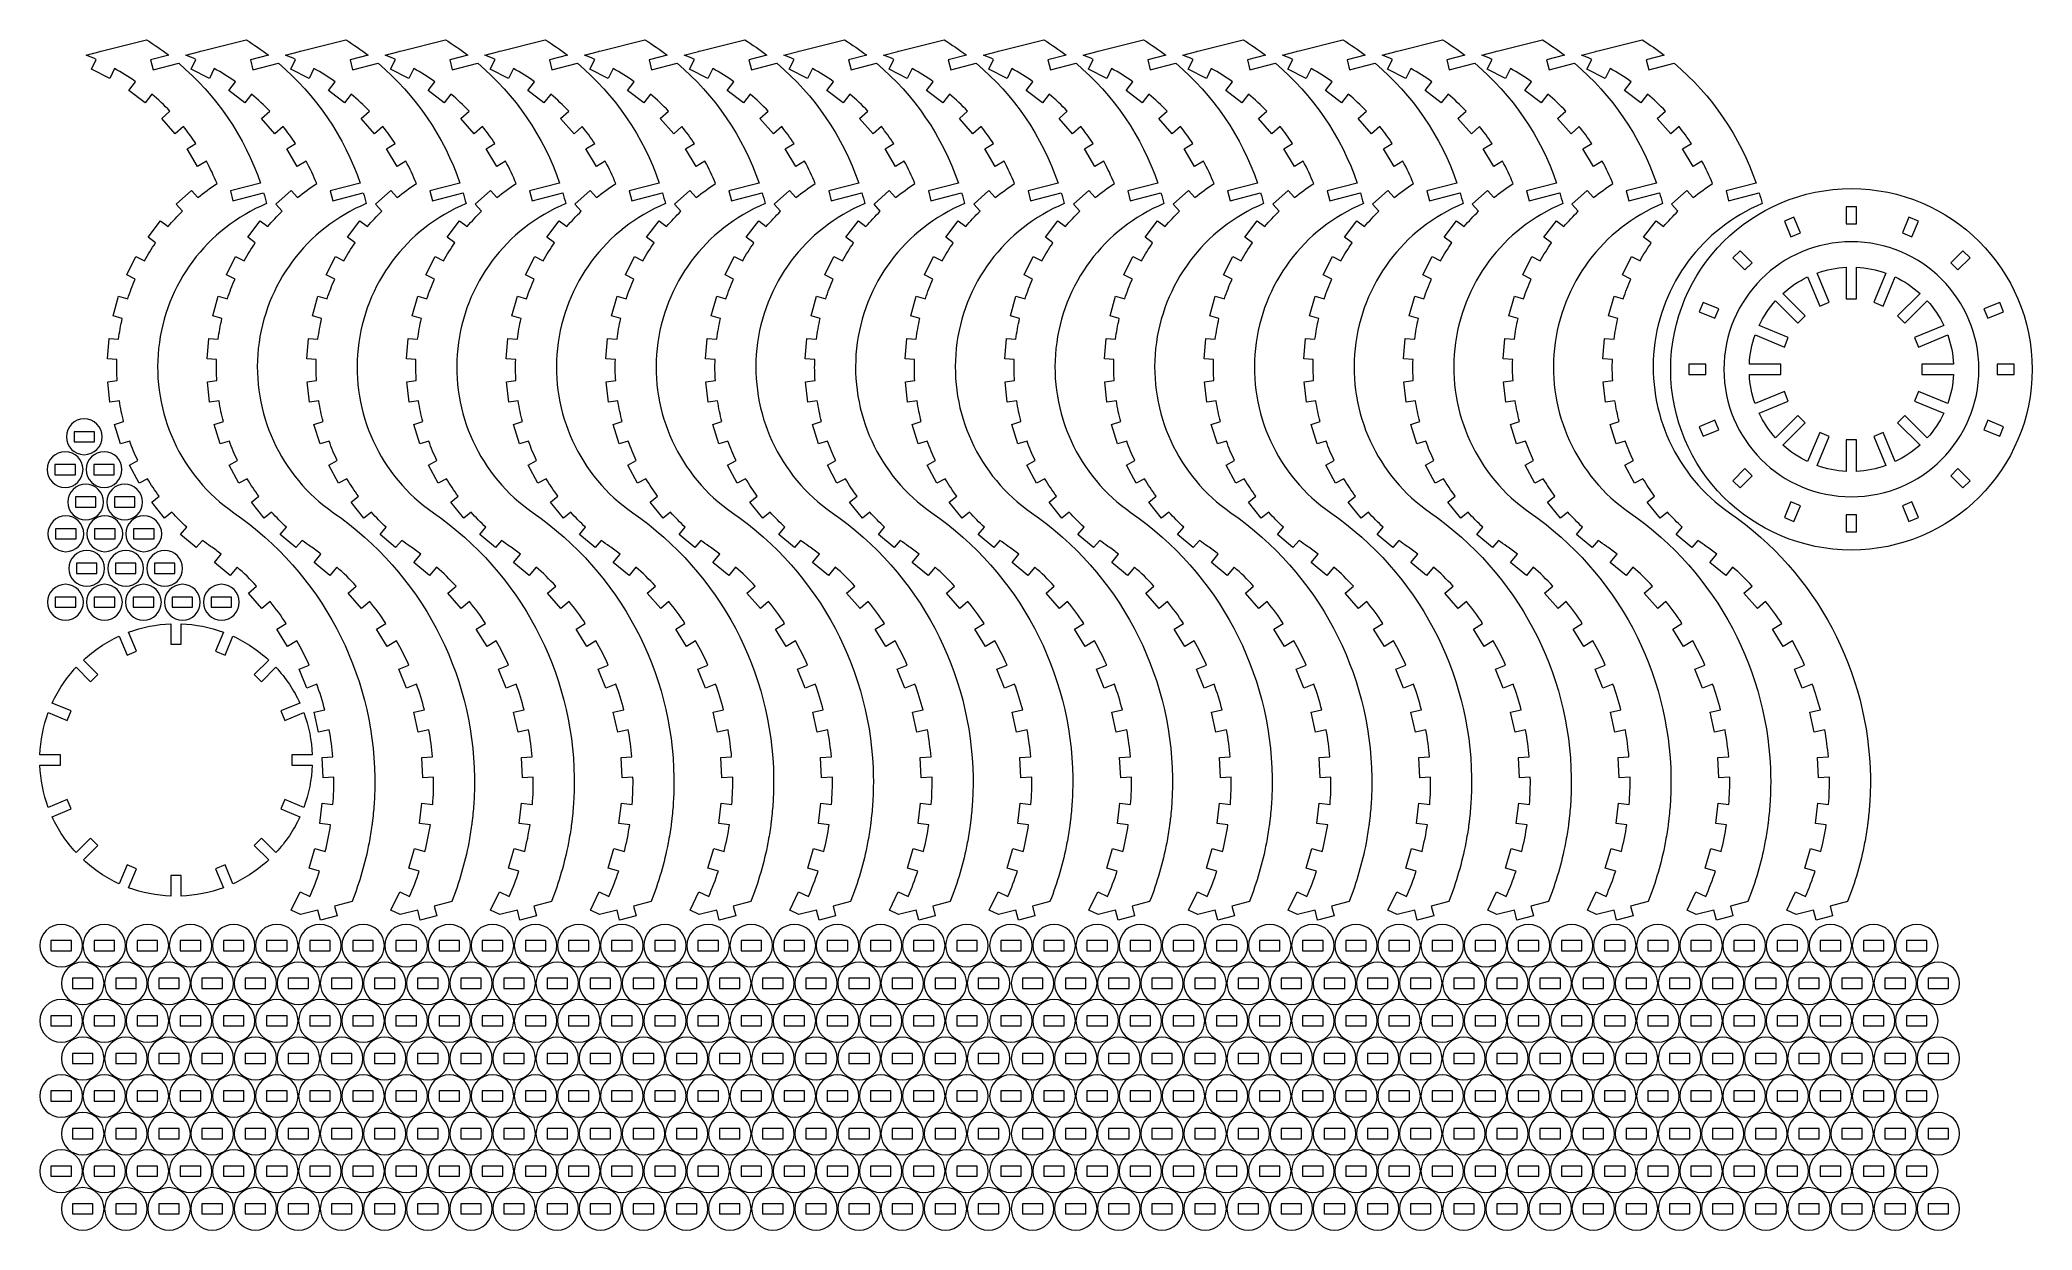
# Model space of a CAD drawing. Header units: millimetres. Extents: x -292 to 292, y -175 to 175.
import ezdxf

# ---------------------------------------------------------------- set-up
doc = ezdxf.new("R2010")
doc.units = ezdxf.units.MM
doc.header["$MEASUREMENT"] = 0
doc.layers.add('Camada 1', color=7, linetype='Continuous')

msp = doc.modelspace()

# ---------------------------------------------------------------- linework, layer by layer
at = {"layer": 'Camada 1', "lineweight": 20}
for points, knots in [([(-265.9934, 56.8938), (-265.2922, 54.9515), (-264.4976, 53.0442), (-263.6119, 51.1787), (-263.6119, 51.1787), (-263.6119, 51.1787), (-266.0722, 49.8661), (-266.0722, 49.8661), (-266.0722, 49.8661), (-266.0722, 49.8661), (-263.248, 44.5724), (-263.248, 44.5724), (-263.248, 44.5724), (-263.248, 44.5724), (-260.7878, 45.885), (-260.7878, 45.885), (-260.7878, 45.885), (-259.7314, 44.1107), (-258.5898, 42.3885), (-257.367, 40.7245), (-257.367, 40.7245), (-257.367, 40.7245), (-259.5341, 38.9697), (-259.5341, 38.9697), (-259.5341, 38.9697), (-259.5341, 38.9697), (-255.7582, 34.3068), (-255.7582, 34.3068), (-255.7582, 34.3068), (-255.7582, 34.3068), (-253.5911, 36.0615), (-253.5911, 36.0615), (-253.5911, 36.0615), (-252.2179, 34.5194), (-250.7707, 33.0446), (-249.2549, 31.6425), (-249.2549, 31.6425), (-249.2549, 31.6425), (-251.0503, 29.509), (-251.0503, 29.509), (-251.0503, 29.509), (-251.0503, 29.509), (-246.4596, 25.6455), (-246.4596, 25.6455), (-246.4596, 25.6455), (-246.4596, 25.6455), (-244.6642, 27.779), (-244.6642, 27.779), (-244.6642, 27.779), (-243.8677, 27.1701), (-243.0569, 26.58), (-242.2326, 26.0092), (-242.2326, 26.0092), (-241.1761, 25.2776), (-240.1366, 24.5217), (-239.1148, 23.7424), (-239.1148, 23.7424), (-239.1148, 23.7424), (-241.1319, 21.285), (-241.1319, 21.285), (-241.1319, 21.285), (-241.1319, 21.285), (-236.4941, 17.4782), (-236.4941, 17.4782), (-236.4941, 17.4782), (-236.4941, 17.4782), (-234.4771, 19.9357), (-234.4771, 19.9357), (-234.4771, 19.9357), (-232.4807, 18.174), (-230.5692, 16.3185), (-228.7492, 14.3752), (-228.7492, 14.3752), (-228.7492, 14.3752), (-231.1457, 12.2861), (-231.1457, 12.2861), (-231.1457, 12.2861), (-231.1457, 12.2861), (-227.2031, 7.7634), (-227.2031, 7.7634), (-227.2031, 7.7634), (-227.2031, 7.7634), (-224.8066, 9.8524), (-224.8066, 9.8524), (-224.8066, 9.8524), (-223.1298, 7.7843), (-221.5523, 5.6376), (-220.0796, 3.4196), (-220.0796, 3.4196), (-220.0796, 3.4196), (-222.7891, 1.7567), (-222.7891, 1.7567), (-222.7891, 1.7567), (-222.7891, 1.7567), (-219.6506, -3.3571), (-219.6506, -3.3571), (-219.6506, -3.3571), (-219.6506, -3.3571), (-216.941, -1.694), (-216.941, -1.694), (-216.941, -1.694), (-215.6303, -4.0116), (-214.4305, -6.39), (-213.3456, -8.8215), (-213.3456, -8.8215), (-213.3456, -8.8215), (-216.2934, -10.0124), (-216.2934, -10.0124), (-216.2934, -10.0124), (-216.2934, -10.0124), (-214.0459, -15.5755), (-214.0459, -15.5755), (-214.0459, -15.5755), (-214.0459, -15.5755), (-211.0981, -14.3846), (-211.0981, -14.3846), (-211.0981, -14.3846), (-210.1896, -16.8873), (-209.4006, -19.4318), (-208.7337, -22.0093), (-208.7337, -22.0093), (-208.7337, -22.0093), (-211.8381, -22.6952), (-211.8381, -22.6952), (-211.8381, -22.6952), (-211.8381, -22.6952), (-210.5438, -28.5539), (-210.5438, -28.5539), (-210.5438, -28.5539), (-210.5438, -28.5539), (-207.4395, -27.8681), (-207.4395, -27.8681), (-207.4395, -27.8681), (-206.9583, -30.4867), (-206.6019, -33.1267), (-206.3715, -35.7792), (-206.3715, -35.7792), (-206.3715, -35.7792), (-209.5466, -35.941), (-209.5466, -35.941), (-209.5466, -35.941), (-209.5466, -35.941), (-209.2413, -41.9332), (-209.2413, -41.9332), (-209.2413, -41.9332), (-209.2413, -41.9332), (-206.0662, -41.7715), (-206.0662, -41.7715), (-206.0662, -41.7715), (-206.0257, -44.4336), (-206.1118, -47.0961), (-206.3243, -49.7501), (-206.3243, -49.7501), (-206.3243, -49.7501), (-209.4823, -49.3834), (-209.4823, -49.3834), (-209.4823, -49.3834), (-209.4823, -49.3834), (-210.1743, -55.3434), (-210.1743, -55.3434), (-210.1743, -55.3434), (-210.1743, -55.3434), (-207.0163, -55.7101), (-207.0163, -55.7101), (-207.0163, -55.7101), (-207.4177, -58.3421), (-207.9439, -60.9536), (-208.5933, -63.5357), (-208.5933, -63.5357), (-208.5933, -63.5357), (-211.6468, -62.6506), (-211.6468, -62.6506), (-211.6468, -62.6506), (-211.6468, -62.6506), (-213.3171, -68.4134), (-213.3171, -68.4134), (-213.3171, -68.4134), (-213.3171, -68.4134), (-210.2635, -69.2985), (-210.2635, -69.2985), (-210.2635, -69.2985), (-211.0956, -71.8276), (-212.0474, -74.3157), (-213.1157, -76.7545), (-213.1157, -76.7545), (-213.1157, -76.7545), (-215.9804, -75.3756), (-215.9804, -75.3756), (-215.9804, -75.3756), (-215.9804, -75.3756), (-218.5827, -80.7818), (-218.5827, -80.7818), (-218.5827, -80.7818), (-218.5827, -80.7818), (-215.8796, -82.083), (-215.8796, -82.083), (-215.8796, -82.083), (-215.8796, -82.083), (-210.7331, -80.7771), (-210.7331, -80.7771), (-210.7331, -80.7771), (-210.7331, -80.7771), (-209.9953, -83.685), (-209.9953, -83.685), (-209.9953, -83.685), (-209.9953, -83.685), (-205.1488, -82.4553), (-205.1488, -82.4553), (-205.1488, -82.4553), (-205.1488, -82.4553), (-205.8867, -79.5474), (-205.8867, -79.5474), (-205.8867, -79.5474), (-205.8867, -79.5474), (-200.7401, -78.2416), (-200.7401, -78.2416), (-200.7401, -78.2416), (-198.5435, -72.6668), (-196.8688, -66.8971), (-195.7455, -61.0174), (-195.7455, -61.0174), (-195.4191, -59.3093), (-195.1391, -57.5919), (-194.9067, -55.8685), (-194.9067, -55.8685), (-194.8577, -55.506), (-194.8108, -55.143), (-194.7662, -54.7799), (-194.7662, -54.7799), (-194.7239, -54.4373), (-194.6836, -54.094), (-194.6451, -53.751), (-194.6451, -53.751), (-194.4392, -51.9153), (-194.2859, -50.0736), (-194.1866, -48.229), (-194.1866, -48.229), (-194.1554, -47.6475), (-194.129, -47.0657), (-194.1085, -46.4844), (-194.1085, -46.4844), (-194.0533, -44.9336), (-194.0361, -43.386), (-194.0561, -41.8433), (-194.0561, -41.8433), (-194.4574, -10.9246), (-209.8323, 18.1678), (-235.4009, 35.8746), (-235.4009, 35.8746), (-251.0287, 46.6974), (-259.5054, 65.1854), (-257.5074, 84.0896), (-257.5074, 84.0896), (-255.5095, 102.9938), (-243.3552, 119.3012), (-225.8102, 126.618), (-225.8102, 126.618), (-226.0808, 127.6733), (-226.3729, 128.7229), (-226.6863, 129.7662), (-226.6863, 129.7662), (-226.6863, 129.7662), (-235.6761, 127.4852), (-235.6761, 127.4852), (-235.6761, 127.4852), (-235.6761, 127.4852), (-236.414, 130.393), (-236.414, 130.393), (-236.414, 130.393), (-236.414, 130.393), (-227.605, 132.6282), (-227.605, 132.6282), (-227.605, 132.6282), (-232.2815, 146.3073), (-240.5771, 158.4636), (-251.61, 167.8048), (-251.61, 167.8048), (-251.61, 167.8048), (-259.1097, 165.9019), (-259.1097, 165.9019), (-259.1097, 165.9019), (-259.1097, 165.9019), (-259.8475, 168.8097), (-259.8475, 168.8097), (-259.8475, 168.8097), (-259.8475, 168.8097), (-254.5274, 170.1596), (-254.5274, 170.1596), (-254.5274, 170.1596), (-256.6306, 171.7775), (-258.8129, 173.2897), (-261.0664, 174.6906), (-261.0664, 174.6906), (-261.0664, 174.6906), (-274.3491, 171.3203), (-274.3491, 171.3203), (-274.3491, 171.3203), (-274.3491, 171.3203), (-274.5711, 171.4305), (-274.5711, 171.4305), (-274.5711, 171.4305), (-274.5711, 171.4305), (-274.6656, 171.24), (-274.6656, 171.24), (-274.6656, 171.24), (-274.6656, 171.24), (-278.8156, 170.187), (-278.8156, 170.187), (-278.8156, 170.187), (-277.8026, 169.7959), (-276.7989, 169.3806), (-275.8057, 168.9414), (-275.8057, 168.9414), (-275.8057, 168.9414), (-277.2371, 166.0553), (-277.2371, 166.0553), (-277.2371, 166.0553), (-277.2371, 166.0553), (-271.862, 163.3893), (-271.862, 163.3893), (-271.862, 163.3893), (-271.862, 163.3893), (-270.4305, 166.2754), (-270.4305, 166.2754), (-270.4305, 166.2754), (-268.2994, 165.0985), (-266.233, 163.808), (-264.2403, 162.4095), (-264.2403, 162.4095), (-264.2403, 162.4095), (-266.2056, 159.8567), (-266.2056, 159.8567), (-266.2056, 159.8567), (-266.2056, 159.8567), (-261.4512, 156.1966), (-261.4512, 156.1966), (-261.4512, 156.1966), (-261.4512, 156.1966), (-259.4859, 158.7494), (-259.4859, 158.7494), (-259.4859, 158.7494), (-257.6242, 157.1806), (-255.8482, 155.5131), (-254.1654, 153.7539), (-254.1654, 153.7539), (-254.1654, 153.7539), (-256.5894, 151.6318), (-256.5894, 151.6318), (-256.5894, 151.6318), (-256.5894, 151.6318), (-252.6373, 147.1173), (-252.6373, 147.1173), (-252.6373, 147.1173), (-252.6373, 147.1173), (-250.2132, 149.2394), (-250.2132, 149.2394), (-250.2132, 149.2394), (-248.9242, 147.6288), (-247.7091, 145.9602), (-246.5717, 144.2391), (-246.5717, 144.2391), (-246.5717, 144.2391), (-249.1451, 142.6972), (-249.1451, 142.6972), (-249.1451, 142.6972), (-249.1451, 142.6972), (-246.0613, 137.5503), (-246.0613, 137.5503), (-246.0613, 137.5503), (-246.0613, 137.5503), (-243.4879, 139.0923), (-243.4879, 139.0923), (-243.4879, 139.0923), (-242.3283, 136.9479), (-241.2851, 134.7427), (-240.3624, 132.4863), (-240.3624, 132.4863), (-242.329, 131.2242), (-244.225, 129.8554), (-246.0418, 128.3859), (-246.0418, 128.3859), (-246.0418, 128.3859), (-247.895, 130.4695), (-247.895, 130.4695), (-247.895, 130.4695), (-247.895, 130.4695), (-252.3782, 126.4818), (-252.3782, 126.4818), (-252.3782, 126.4818), (-252.3782, 126.4818), (-250.5249, 124.3983), (-250.5249, 124.3983), (-250.5249, 124.3983), (-252.0018, 122.9551), (-253.408, 121.4412), (-254.7386, 119.8621), (-254.7386, 119.8621), (-254.7386, 119.8621), (-256.953, 121.5569), (-256.953, 121.5569), (-256.953, 121.5569), (-256.953, 121.5569), (-260.5997, 116.7923), (-260.5997, 116.7923), (-260.5997, 116.7923), (-260.5997, 116.7923), (-258.3853, 115.0976), (-258.3853, 115.0976), (-258.3853, 115.0976), (-259.5621, 113.4007), (-260.6562, 111.6479), (-261.6635, 109.8453), (-261.6635, 109.8453), (-261.6635, 109.8453), (-264.1587, 111.09), (-264.1587, 111.09), (-264.1587, 111.09), (-264.1587, 111.09), (-266.837, 105.7209), (-266.837, 105.7209), (-266.837, 105.7209), (-266.837, 105.7209), (-264.3418, 104.4763), (-264.3418, 104.4763), (-264.3418, 104.4763), (-265.1759, 102.5872), (-265.9181, 100.6589), (-266.5658, 98.6982), (-266.5658, 98.6982), (-266.5658, 98.6982), (-269.2517, 99.4478), (-269.2517, 99.4478), (-269.2517, 99.4478), (-269.2517, 99.4478), (-270.8645, 93.6686), (-270.8645, 93.6686), (-270.8645, 93.6686), (-270.8645, 93.6686), (-268.1786, 92.9191), (-268.1786, 92.9191), (-268.1786, 92.9191), (-268.6398, 90.9062), (-269.0034, 88.8723), (-269.2679, 86.8244), (-269.2679, 86.8244), (-269.2679, 86.8244), (-272.0472, 87.0516), (-272.0472, 87.0516), (-272.0472, 87.0516), (-272.0472, 87.0516), (-272.5362, 81.0716), (-272.5362, 81.0716), (-272.5362, 81.0716), (-272.5362, 81.0716), (-269.757, 80.8443), (-269.757, 80.8443), (-269.757, 80.8443), (-269.8286, 78.7806), (-269.8003, 76.7146), (-269.6721, 74.6536), (-269.6721, 74.6536), (-269.6721, 74.6536), (-272.4441, 74.3504), (-272.4441, 74.3504), (-272.4441, 74.3504), (-272.4441, 74.3504), (-271.7916, 68.3859), (-271.7916, 68.3859), (-271.7916, 68.3859), (-271.7916, 68.3859), (-269.0196, 68.6892), (-269.0196, 68.6892), (-269.0196, 68.6892), (-268.6991, 66.6494), (-268.28, 64.6262), (-267.7638, 62.6265), (-267.7638, 62.6265), (-267.7638, 62.6265), (-270.4282, 61.8038), (-270.4282, 61.8038), (-270.4282, 61.8038), (-270.4282, 61.8038), (-268.6577, 56.0709), (-268.6577, 56.0709), (-268.6577, 56.0709), (-268.6577, 56.0709), (-265.9934, 56.8938), (-265.9934, 56.8938)], [0, 0, 0, 0, 0.00813008, 0.00813008, 0.00813008, 0.00813008, 0.01626016, 0.01626016, 0.01626016, 0.01626016, 0.02439024, 0.02439024, 0.02439024, 0.02439024, 0.03252033, 0.03252033, 0.03252033, 0.03252033, 0.04065041, 0.04065041, 0.04065041, 0.04065041, 0.04878049, 0.04878049, 0.04878049, 0.04878049, 0.05691057, 0.05691057, 0.05691057, 0.05691057, 0.06504065, 0.06504065, 0.06504065, 0.06504065, 0.07317073, 0.07317073, 0.07317073, 0.07317073, 0.08130081, 0.08130081, 0.08130081, 0.08130081, 0.08943089, 0.08943089, 0.08943089, 0.08943089, 0.09756098, 0.09756098, 0.09756098, 0.09756098, 0.10569106, 0.10569106, 0.10569106, 0.10569106, 0.11382114, 0.11382114, 0.11382114, 0.11382114, 0.12195122, 0.12195122, 0.12195122, 0.12195122, 0.1300813, 0.1300813, 0.1300813, 0.1300813, 0.13821138, 0.13821138, 0.13821138, 0.13821138, 0.14634146, 0.14634146, 0.14634146, 0.14634146, 0.15447154, 0.15447154, 0.15447154, 0.15447154, 0.16260163, 0.16260163, 0.16260163, 0.16260163, 0.17073171, 0.17073171, 0.17073171, 0.17073171, 0.17886179, 0.17886179, 0.17886179, 0.17886179, 0.18699187, 0.18699187, 0.18699187, 0.18699187, 0.19512195, 0.19512195, 0.19512195, 0.19512195, 0.20325203, 0.20325203, 0.20325203, 0.20325203, 0.21138211, 0.21138211, 0.21138211, 0.21138211, 0.2195122, 0.2195122, 0.2195122, 0.2195122, 0.22764228, 0.22764228, 0.22764228, 0.22764228, 0.23577236, 0.23577236, 0.23577236, 0.23577236, 0.24390244, 0.24390244, 0.24390244, 0.24390244, 0.25203252, 0.25203252, 0.25203252, 0.25203252, 0.2601626, 0.2601626, 0.2601626, 0.2601626, 0.26829268, 0.26829268, 0.26829268, 0.26829268, 0.27642276, 0.27642276, 0.27642276, 0.27642276, 0.28455285, 0.28455285, 0.28455285, 0.28455285, 0.29268293, 0.29268293, 0.29268293, 0.29268293, 0.30081301, 0.30081301, 0.30081301, 0.30081301, 0.30894309, 0.30894309, 0.30894309, 0.30894309, 0.31707317, 0.31707317, 0.31707317, 0.31707317, 0.32520325, 0.32520325, 0.32520325, 0.32520325, 0.33333333, 0.33333333, 0.33333333, 0.33333333, 0.34146341, 0.34146341, 0.34146341, 0.34146341, 0.3495935, 0.3495935, 0.3495935, 0.3495935, 0.35772358, 0.35772358, 0.35772358, 0.35772358, 0.36585366, 0.36585366, 0.36585366, 0.36585366, 0.37398374, 0.37398374, 0.37398374, 0.37398374, 0.38211382, 0.38211382, 0.38211382, 0.38211382, 0.3902439, 0.3902439, 0.3902439, 0.3902439, 0.39837398, 0.39837398, 0.39837398, 0.39837398, 0.40650407, 0.40650407, 0.40650407, 0.40650407, 0.41463415, 0.41463415, 0.41463415, 0.41463415, 0.42276423, 0.42276423, 0.42276423, 0.42276423, 0.43089431, 0.43089431, 0.43089431, 0.43089431, 0.43902439, 0.43902439, 0.43902439, 0.43902439, 0.44715447, 0.44715447, 0.44715447, 0.44715447, 0.45528455, 0.45528455, 0.45528455, 0.45528455, 0.46341463, 0.46341463, 0.46341463, 0.46341463, 0.47154472, 0.47154472, 0.47154472, 0.47154472, 0.4796748, 0.4796748, 0.4796748, 0.4796748, 0.48780488, 0.48780488, 0.48780488, 0.48780488, 0.49593496, 0.49593496, 0.49593496, 0.49593496, 0.50406504, 0.50406504, 0.50406504, 0.50406504, 0.51219512, 0.51219512, 0.51219512, 0.51219512, 0.5203252, 0.5203252, 0.5203252, 0.5203252, 0.52845528, 0.52845528, 0.52845528, 0.52845528, 0.53658537, 0.53658537, 0.53658537, 0.53658537, 0.54471545, 0.54471545, 0.54471545, 0.54471545, 0.55284553, 0.55284553, 0.55284553, 0.55284553, 0.56097561, 0.56097561, 0.56097561, 0.56097561, 0.56910569, 0.56910569, 0.56910569, 0.56910569, 0.57723577, 0.57723577, 0.57723577, 0.57723577, 0.58536585, 0.58536585, 0.58536585, 0.58536585, 0.59349593, 0.59349593, 0.59349593, 0.59349593, 0.60162602, 0.60162602, 0.60162602, 0.60162602, 0.6097561, 0.6097561, 0.6097561, 0.6097561, 0.61788618, 0.61788618, 0.61788618, 0.61788618, 0.62601626, 0.62601626, 0.62601626, 0.62601626, 0.63414634, 0.63414634, 0.63414634, 0.63414634, 0.64227642, 0.64227642, 0.64227642, 0.64227642, 0.6504065, 0.6504065, 0.6504065, 0.6504065, 0.65853659, 0.65853659, 0.65853659, 0.65853659, 0.66666667, 0.66666667, 0.66666667, 0.66666667, 0.67479675, 0.67479675, 0.67479675, 0.67479675, 0.68292683, 0.68292683, 0.68292683, 0.68292683, 0.69105691, 0.69105691, 0.69105691, 0.69105691, 0.69918699, 0.69918699, 0.69918699, 0.69918699, 0.70731707, 0.70731707, 0.70731707, 0.70731707, 0.71544715, 0.71544715, 0.71544715, 0.71544715, 0.72357724, 0.72357724, 0.72357724, 0.72357724, 0.73170732, 0.73170732, 0.73170732, 0.73170732, 0.7398374, 0.7398374, 0.7398374, 0.7398374, 0.74796748, 0.74796748, 0.74796748, 0.74796748, 0.75609756, 0.75609756, 0.75609756, 0.75609756, 0.76422764, 0.76422764, 0.76422764, 0.76422764, 0.77235772, 0.77235772, 0.77235772, 0.77235772, 0.7804878, 0.7804878, 0.7804878, 0.7804878, 0.78861789, 0.78861789, 0.78861789, 0.78861789, 0.79674797, 0.79674797, 0.79674797, 0.79674797, 0.80487805, 0.80487805, 0.80487805, 0.80487805, 0.81300813, 0.81300813, 0.81300813, 0.81300813, 0.82113821, 0.82113821, 0.82113821, 0.82113821, 0.82926829, 0.82926829, 0.82926829, 0.82926829, 0.83739837, 0.83739837, 0.83739837, 0.83739837, 0.84552846, 0.84552846, 0.84552846, 0.84552846, 0.85365854, 0.85365854, 0.85365854, 0.85365854, 0.86178862, 0.86178862, 0.86178862, 0.86178862, 0.8699187, 0.8699187, 0.8699187, 0.8699187, 0.87804878, 0.87804878, 0.87804878, 0.87804878, 0.88617886, 0.88617886, 0.88617886, 0.88617886, 0.89430894, 0.89430894, 0.89430894, 0.89430894, 0.90243902, 0.90243902, 0.90243902, 0.90243902, 0.91056911, 0.91056911, 0.91056911, 0.91056911, 0.91869919, 0.91869919, 0.91869919, 0.91869919, 0.92682927, 0.92682927, 0.92682927, 0.92682927, 0.93495935, 0.93495935, 0.93495935, 0.93495935, 0.94308943, 0.94308943, 0.94308943, 0.94308943, 0.95121951, 0.95121951, 0.95121951, 0.95121951, 0.95934959, 0.95934959, 0.95934959, 0.95934959, 0.96747967, 0.96747967, 0.96747967, 0.96747967, 0.97560976, 0.97560976, 0.97560976, 0.97560976, 0.98373984, 0.98373984, 0.98373984, 0.98373984, 1, 1, 1, 1]), ([(-236.7312, 56.8938), (-236.03, 54.9515), (-235.2354, 53.0442), (-234.3497, 51.1787), (-234.3497, 51.1787), (-234.3497, 51.1787), (-236.81, 49.8661), (-236.81, 49.8661), (-236.81, 49.8661), (-236.81, 49.8661), (-233.9858, 44.5724), (-233.9858, 44.5724), (-233.9858, 44.5724), (-233.9858, 44.5724), (-231.5256, 45.885), (-231.5256, 45.885), (-231.5256, 45.885), (-230.4692, 44.1107), (-229.3276, 42.3885), (-228.1048, 40.7245), (-228.1048, 40.7245), (-228.1048, 40.7245), (-230.2719, 38.9697), (-230.2719, 38.9697), (-230.2719, 38.9697), (-230.2719, 38.9697), (-226.496, 34.3068), (-226.496, 34.3068), (-226.496, 34.3068), (-226.496, 34.3068), (-224.3289, 36.0615), (-224.3289, 36.0615), (-224.3289, 36.0615), (-222.9557, 34.5194), (-221.5085, 33.0446), (-219.9927, 31.6425), (-219.9927, 31.6425), (-219.9927, 31.6425), (-221.7881, 29.509), (-221.7881, 29.509), (-221.7881, 29.509), (-221.7881, 29.509), (-217.1974, 25.6455), (-217.1974, 25.6455), (-217.1974, 25.6455), (-217.1974, 25.6455), (-215.402, 27.779), (-215.402, 27.779), (-215.402, 27.779), (-214.6055, 27.1701), (-213.7947, 26.58), (-212.9704, 26.0092), (-212.9704, 26.0092), (-211.9139, 25.2776), (-210.8744, 24.5217), (-209.8526, 23.7424), (-209.8526, 23.7424), (-209.8526, 23.7424), (-211.8697, 21.285), (-211.8697, 21.285), (-211.8697, 21.285), (-211.8697, 21.285), (-207.2319, 17.4782), (-207.2319, 17.4782), (-207.2319, 17.4782), (-207.2319, 17.4782), (-205.2149, 19.9357), (-205.2149, 19.9357), (-205.2149, 19.9357), (-203.2185, 18.174), (-201.307, 16.3185), (-199.487, 14.3752), (-199.487, 14.3752), (-199.487, 14.3752), (-201.8835, 12.2861), (-201.8835, 12.2861), (-201.8835, 12.2861), (-201.8835, 12.2861), (-197.9409, 7.7634), (-197.9409, 7.7634), (-197.9409, 7.7634), (-197.9409, 7.7634), (-195.5444, 9.8524), (-195.5444, 9.8524), (-195.5444, 9.8524), (-193.8676, 7.7843), (-192.2901, 5.6376), (-190.8174, 3.4196), (-190.8174, 3.4196), (-190.8174, 3.4196), (-193.5269, 1.7567), (-193.5269, 1.7567), (-193.5269, 1.7567), (-193.5269, 1.7567), (-190.3884, -3.3571), (-190.3884, -3.3571), (-190.3884, -3.3571), (-190.3884, -3.3571), (-187.6788, -1.694), (-187.6788, -1.694), (-187.6788, -1.694), (-186.3681, -4.0116), (-185.1683, -6.39), (-184.0834, -8.8215), (-184.0834, -8.8215), (-184.0834, -8.8215), (-187.0312, -10.0124), (-187.0312, -10.0124), (-187.0312, -10.0124), (-187.0312, -10.0124), (-184.7837, -15.5755), (-184.7837, -15.5755), (-184.7837, -15.5755), (-184.7837, -15.5755), (-181.8359, -14.3846), (-181.8359, -14.3846), (-181.8359, -14.3846), (-180.9274, -16.8873), (-180.1384, -19.4318), (-179.4715, -22.0093), (-179.4715, -22.0093), (-179.4715, -22.0093), (-182.5759, -22.6952), (-182.5759, -22.6952), (-182.5759, -22.6952), (-182.5759, -22.6952), (-181.2816, -28.5539), (-181.2816, -28.5539), (-181.2816, -28.5539), (-181.2816, -28.5539), (-178.1773, -27.8681), (-178.1773, -27.8681), (-178.1773, -27.8681), (-177.6961, -30.4867), (-177.3397, -33.1267), (-177.1093, -35.7792), (-177.1093, -35.7792), (-177.1093, -35.7792), (-180.2844, -35.941), (-180.2844, -35.941), (-180.2844, -35.941), (-180.2844, -35.941), (-179.9791, -41.9332), (-179.9791, -41.9332), (-179.9791, -41.9332), (-179.9791, -41.9332), (-176.804, -41.7715), (-176.804, -41.7715), (-176.804, -41.7715), (-176.7635, -44.4336), (-176.8496, -47.0961), (-177.0621, -49.7501), (-177.0621, -49.7501), (-177.0621, -49.7501), (-180.2201, -49.3834), (-180.2201, -49.3834), (-180.2201, -49.3834), (-180.2201, -49.3834), (-180.9121, -55.3434), (-180.9121, -55.3434), (-180.9121, -55.3434), (-180.9121, -55.3434), (-177.7541, -55.7101), (-177.7541, -55.7101), (-177.7541, -55.7101), (-178.1555, -58.3421), (-178.6817, -60.9536), (-179.3311, -63.5357), (-179.3311, -63.5357), (-179.3311, -63.5357), (-182.3846, -62.6506), (-182.3846, -62.6506), (-182.3846, -62.6506), (-182.3846, -62.6506), (-184.0549, -68.4134), (-184.0549, -68.4134), (-184.0549, -68.4134), (-184.0549, -68.4134), (-181.0013, -69.2985), (-181.0013, -69.2985), (-181.0013, -69.2985), (-181.8334, -71.8276), (-182.7852, -74.3157), (-183.8535, -76.7545), (-183.8535, -76.7545), (-183.8535, -76.7545), (-186.7182, -75.3756), (-186.7182, -75.3756), (-186.7182, -75.3756), (-186.7182, -75.3756), (-189.3205, -80.7818), (-189.3205, -80.7818), (-189.3205, -80.7818), (-189.3205, -80.7818), (-186.6174, -82.083), (-186.6174, -82.083), (-186.6174, -82.083), (-186.6174, -82.083), (-181.4709, -80.7771), (-181.4709, -80.7771), (-181.4709, -80.7771), (-181.4709, -80.7771), (-180.7331, -83.685), (-180.7331, -83.685), (-180.7331, -83.685), (-180.7331, -83.685), (-175.8866, -82.4553), (-175.8866, -82.4553), (-175.8866, -82.4553), (-175.8866, -82.4553), (-176.6245, -79.5474), (-176.6245, -79.5474), (-176.6245, -79.5474), (-176.6245, -79.5474), (-171.4779, -78.2416), (-171.4779, -78.2416), (-171.4779, -78.2416), (-169.2813, -72.6668), (-167.6066, -66.8971), (-166.4833, -61.0174), (-166.4833, -61.0174), (-166.1569, -59.3093), (-165.8769, -57.5919), (-165.6445, -55.8685), (-165.6445, -55.8685), (-165.5955, -55.506), (-165.5486, -55.143), (-165.504, -54.7799), (-165.504, -54.7799), (-165.4617, -54.4373), (-165.4214, -54.094), (-165.3829, -53.751), (-165.3829, -53.751), (-165.177, -51.9153), (-165.0237, -50.0736), (-164.9244, -48.229), (-164.9244, -48.229), (-164.8932, -47.6475), (-164.8668, -47.0657), (-164.8463, -46.4844), (-164.8463, -46.4844), (-164.7911, -44.9336), (-164.7739, -43.386), (-164.7939, -41.8433), (-164.7939, -41.8433), (-165.1952, -10.9246), (-180.5701, 18.1678), (-206.1387, 35.8746), (-206.1387, 35.8746), (-221.7665, 46.6974), (-230.2432, 65.1854), (-228.2452, 84.0896), (-228.2452, 84.0896), (-226.2473, 102.9938), (-214.093, 119.3012), (-196.548, 126.618), (-196.548, 126.618), (-196.8186, 127.6733), (-197.1107, 128.7229), (-197.4241, 129.7662), (-197.4241, 129.7662), (-197.4241, 129.7662), (-206.4139, 127.4852), (-206.4139, 127.4852), (-206.4139, 127.4852), (-206.4139, 127.4852), (-207.1518, 130.393), (-207.1518, 130.393), (-207.1518, 130.393), (-207.1518, 130.393), (-198.3428, 132.6282), (-198.3428, 132.6282), (-198.3428, 132.6282), (-203.0193, 146.3073), (-211.3149, 158.4636), (-222.3478, 167.8048), (-222.3478, 167.8048), (-222.3478, 167.8048), (-229.8475, 165.9019), (-229.8475, 165.9019), (-229.8475, 165.9019), (-229.8475, 165.9019), (-230.5853, 168.8097), (-230.5853, 168.8097), (-230.5853, 168.8097), (-230.5853, 168.8097), (-225.2652, 170.1596), (-225.2652, 170.1596), (-225.2652, 170.1596), (-227.3684, 171.7775), (-229.5507, 173.2897), (-231.8042, 174.6906), (-231.8042, 174.6906), (-231.8042, 174.6906), (-245.0869, 171.3203), (-245.0869, 171.3203), (-245.0869, 171.3203), (-245.0869, 171.3203), (-245.3089, 171.4305), (-245.3089, 171.4305), (-245.3089, 171.4305), (-245.3089, 171.4305), (-245.4034, 171.24), (-245.4034, 171.24), (-245.4034, 171.24), (-245.4034, 171.24), (-249.5534, 170.187), (-249.5534, 170.187), (-249.5534, 170.187), (-248.5404, 169.7959), (-247.5367, 169.3806), (-246.5435, 168.9414), (-246.5435, 168.9414), (-246.5435, 168.9414), (-247.9749, 166.0553), (-247.9749, 166.0553), (-247.9749, 166.0553), (-247.9749, 166.0553), (-242.5998, 163.3893), (-242.5998, 163.3893), (-242.5998, 163.3893), (-242.5998, 163.3893), (-241.1683, 166.2754), (-241.1683, 166.2754), (-241.1683, 166.2754), (-239.0372, 165.0985), (-236.9708, 163.808), (-234.9781, 162.4095), (-234.9781, 162.4095), (-234.9781, 162.4095), (-236.9434, 159.8567), (-236.9434, 159.8567), (-236.9434, 159.8567), (-236.9434, 159.8567), (-232.189, 156.1966), (-232.189, 156.1966), (-232.189, 156.1966), (-232.189, 156.1966), (-230.2237, 158.7494), (-230.2237, 158.7494), (-230.2237, 158.7494), (-228.362, 157.1806), (-226.586, 155.5131), (-224.9032, 153.7539), (-224.9032, 153.7539), (-224.9032, 153.7539), (-227.3272, 151.6318), (-227.3272, 151.6318), (-227.3272, 151.6318), (-227.3272, 151.6318), (-223.3751, 147.1173), (-223.3751, 147.1173), (-223.3751, 147.1173), (-223.3751, 147.1173), (-220.951, 149.2394), (-220.951, 149.2394), (-220.951, 149.2394), (-219.662, 147.6288), (-218.4469, 145.9602), (-217.3095, 144.2391), (-217.3095, 144.2391), (-217.3095, 144.2391), (-219.8829, 142.6972), (-219.8829, 142.6972), (-219.8829, 142.6972), (-219.8829, 142.6972), (-216.7991, 137.5503), (-216.7991, 137.5503), (-216.7991, 137.5503), (-216.7991, 137.5503), (-214.2257, 139.0923), (-214.2257, 139.0923), (-214.2257, 139.0923), (-213.0661, 136.9479), (-212.0229, 134.7427), (-211.1002, 132.4863), (-211.1002, 132.4863), (-213.0668, 131.2242), (-214.9628, 129.8554), (-216.7796, 128.3859), (-216.7796, 128.3859), (-216.7796, 128.3859), (-218.6328, 130.4695), (-218.6328, 130.4695), (-218.6328, 130.4695), (-218.6328, 130.4695), (-223.116, 126.4818), (-223.116, 126.4818), (-223.116, 126.4818), (-223.116, 126.4818), (-221.2627, 124.3983), (-221.2627, 124.3983), (-221.2627, 124.3983), (-222.7396, 122.9551), (-224.1458, 121.4412), (-225.4764, 119.8621), (-225.4764, 119.8621), (-225.4764, 119.8621), (-227.6908, 121.5569), (-227.6908, 121.5569), (-227.6908, 121.5569), (-227.6908, 121.5569), (-231.3375, 116.7923), (-231.3375, 116.7923), (-231.3375, 116.7923), (-231.3375, 116.7923), (-229.1231, 115.0976), (-229.1231, 115.0976), (-229.1231, 115.0976), (-230.2999, 113.4007), (-231.394, 111.6479), (-232.4013, 109.8453), (-232.4013, 109.8453), (-232.4013, 109.8453), (-234.8965, 111.09), (-234.8965, 111.09), (-234.8965, 111.09), (-234.8965, 111.09), (-237.5748, 105.7209), (-237.5748, 105.7209), (-237.5748, 105.7209), (-237.5748, 105.7209), (-235.0796, 104.4763), (-235.0796, 104.4763), (-235.0796, 104.4763), (-235.9137, 102.5872), (-236.6559, 100.6589), (-237.3036, 98.6982), (-237.3036, 98.6982), (-237.3036, 98.6982), (-239.9895, 99.4478), (-239.9895, 99.4478), (-239.9895, 99.4478), (-239.9895, 99.4478), (-241.6023, 93.6686), (-241.6023, 93.6686), (-241.6023, 93.6686), (-241.6023, 93.6686), (-238.9164, 92.9191), (-238.9164, 92.9191), (-238.9164, 92.9191), (-239.3776, 90.9062), (-239.7412, 88.8723), (-240.0057, 86.8244), (-240.0057, 86.8244), (-240.0057, 86.8244), (-242.785, 87.0516), (-242.785, 87.0516), (-242.785, 87.0516), (-242.785, 87.0516), (-243.274, 81.0716), (-243.274, 81.0716), (-243.274, 81.0716), (-243.274, 81.0716), (-240.4948, 80.8443), (-240.4948, 80.8443), (-240.4948, 80.8443), (-240.5664, 78.7806), (-240.5381, 76.7146), (-240.4099, 74.6536), (-240.4099, 74.6536), (-240.4099, 74.6536), (-243.1819, 74.3504), (-243.1819, 74.3504), (-243.1819, 74.3504), (-243.1819, 74.3504), (-242.5294, 68.3859), (-242.5294, 68.3859), (-242.5294, 68.3859), (-242.5294, 68.3859), (-239.7574, 68.6892), (-239.7574, 68.6892), (-239.7574, 68.6892), (-239.4369, 66.6494), (-239.0178, 64.6262), (-238.5016, 62.6265), (-238.5016, 62.6265), (-238.5016, 62.6265), (-241.166, 61.8038), (-241.166, 61.8038), (-241.166, 61.8038), (-241.166, 61.8038), (-239.3955, 56.0709), (-239.3955, 56.0709), (-239.3955, 56.0709), (-239.3955, 56.0709), (-236.7312, 56.8938), (-236.7312, 56.8938)], [0, 0, 0, 0, 0.00813008, 0.00813008, 0.00813008, 0.00813008, 0.01626016, 0.01626016, 0.01626016, 0.01626016, 0.02439024, 0.02439024, 0.02439024, 0.02439024, 0.03252033, 0.03252033, 0.03252033, 0.03252033, 0.04065041, 0.04065041, 0.04065041, 0.04065041, 0.04878049, 0.04878049, 0.04878049, 0.04878049, 0.05691057, 0.05691057, 0.05691057, 0.05691057, 0.06504065, 0.06504065, 0.06504065, 0.06504065, 0.07317073, 0.07317073, 0.07317073, 0.07317073, 0.08130081, 0.08130081, 0.08130081, 0.08130081, 0.08943089, 0.08943089, 0.08943089, 0.08943089, 0.09756098, 0.09756098, 0.09756098, 0.09756098, 0.10569106, 0.10569106, 0.10569106, 0.10569106, 0.11382114, 0.11382114, 0.11382114, 0.11382114, 0.12195122, 0.12195122, 0.12195122, 0.12195122, 0.1300813, 0.1300813, 0.1300813, 0.1300813, 0.13821138, 0.13821138, 0.13821138, 0.13821138, 0.14634146, 0.14634146, 0.14634146, 0.14634146, 0.15447154, 0.15447154, 0.15447154, 0.15447154, 0.16260163, 0.16260163, 0.16260163, 0.16260163, 0.17073171, 0.17073171, 0.17073171, 0.17073171, 0.17886179, 0.17886179, 0.17886179, 0.17886179, 0.18699187, 0.18699187, 0.18699187, 0.18699187, 0.19512195, 0.19512195, 0.19512195, 0.19512195, 0.20325203, 0.20325203, 0.20325203, 0.20325203, 0.21138211, 0.21138211, 0.21138211, 0.21138211, 0.2195122, 0.2195122, 0.2195122, 0.2195122, 0.22764228, 0.22764228, 0.22764228, 0.22764228, 0.23577236, 0.23577236, 0.23577236, 0.23577236, 0.24390244, 0.24390244, 0.24390244, 0.24390244, 0.25203252, 0.25203252, 0.25203252, 0.25203252, 0.2601626, 0.2601626, 0.2601626, 0.2601626, 0.26829268, 0.26829268, 0.26829268, 0.26829268, 0.27642276, 0.27642276, 0.27642276, 0.27642276, 0.28455285, 0.28455285, 0.28455285, 0.28455285, 0.29268293, 0.29268293, 0.29268293, 0.29268293, 0.30081301, 0.30081301, 0.30081301, 0.30081301, 0.30894309, 0.30894309, 0.30894309, 0.30894309, 0.31707317, 0.31707317, 0.31707317, 0.31707317, 0.32520325, 0.32520325, 0.32520325, 0.32520325, 0.33333333, 0.33333333, 0.33333333, 0.33333333, 0.34146341, 0.34146341, 0.34146341, 0.34146341, 0.3495935, 0.3495935, 0.3495935, 0.3495935, 0.35772358, 0.35772358, 0.35772358, 0.35772358, 0.36585366, 0.36585366, 0.36585366, 0.36585366, 0.37398374, 0.37398374, 0.37398374, 0.37398374, 0.38211382, 0.38211382, 0.38211382, 0.38211382, 0.3902439, 0.3902439, 0.3902439, 0.3902439, 0.39837398, 0.39837398, 0.39837398, 0.39837398, 0.40650407, 0.40650407, 0.40650407, 0.40650407, 0.41463415, 0.41463415, 0.41463415, 0.41463415, 0.42276423, 0.42276423, 0.42276423, 0.42276423, 0.43089431, 0.43089431, 0.43089431, 0.43089431, 0.43902439, 0.43902439, 0.43902439, 0.43902439, 0.44715447, 0.44715447, 0.44715447, 0.44715447, 0.45528455, 0.45528455, 0.45528455, 0.45528455, 0.46341463, 0.46341463, 0.46341463, 0.46341463, 0.47154472, 0.47154472, 0.47154472, 0.47154472, 0.4796748, 0.4796748, 0.4796748, 0.4796748, 0.48780488, 0.48780488, 0.48780488, 0.48780488, 0.49593496, 0.49593496, 0.49593496, 0.49593496, 0.50406504, 0.50406504, 0.50406504, 0.50406504, 0.51219512, 0.51219512, 0.51219512, 0.51219512, 0.5203252, 0.5203252, 0.5203252, 0.5203252, 0.52845528, 0.52845528, 0.52845528, 0.52845528, 0.53658537, 0.53658537, 0.53658537, 0.53658537, 0.54471545, 0.54471545, 0.54471545, 0.54471545, 0.55284553, 0.55284553, 0.55284553, 0.55284553, 0.56097561, 0.56097561, 0.56097561, 0.56097561, 0.56910569, 0.56910569, 0.56910569, 0.56910569, 0.57723577, 0.57723577, 0.57723577, 0.57723577, 0.58536585, 0.58536585, 0.58536585, 0.58536585, 0.59349593, 0.59349593, 0.59349593, 0.59349593, 0.60162602, 0.60162602, 0.60162602, 0.60162602, 0.6097561, 0.6097561, 0.6097561, 0.6097561, 0.61788618, 0.61788618, 0.61788618, 0.61788618, 0.62601626, 0.62601626, 0.62601626, 0.62601626, 0.63414634, 0.63414634, 0.63414634, 0.63414634, 0.64227642, 0.64227642, 0.64227642, 0.64227642, 0.6504065, 0.6504065, 0.6504065, 0.6504065, 0.65853659, 0.65853659, 0.65853659, 0.65853659, 0.66666667, 0.66666667, 0.66666667, 0.66666667, 0.67479675, 0.67479675, 0.67479675, 0.67479675, 0.68292683, 0.68292683, 0.68292683, 0.68292683, 0.69105691, 0.69105691, 0.69105691, 0.69105691, 0.69918699, 0.69918699, 0.69918699, 0.69918699, 0.70731707, 0.70731707, 0.70731707, 0.70731707, 0.71544715, 0.71544715, 0.71544715, 0.71544715, 0.72357724, 0.72357724, 0.72357724, 0.72357724, 0.73170732, 0.73170732, 0.73170732, 0.73170732, 0.7398374, 0.7398374, 0.7398374, 0.7398374, 0.74796748, 0.74796748, 0.74796748, 0.74796748, 0.75609756, 0.75609756, 0.75609756, 0.75609756, 0.76422764, 0.76422764, 0.76422764, 0.76422764, 0.77235772, 0.77235772, 0.77235772, 0.77235772, 0.7804878, 0.7804878, 0.7804878, 0.7804878, 0.78861789, 0.78861789, 0.78861789, 0.78861789, 0.79674797, 0.79674797, 0.79674797, 0.79674797, 0.80487805, 0.80487805, 0.80487805, 0.80487805, 0.81300813, 0.81300813, 0.81300813, 0.81300813, 0.82113821, 0.82113821, 0.82113821, 0.82113821, 0.82926829, 0.82926829, 0.82926829, 0.82926829, 0.83739837, 0.83739837, 0.83739837, 0.83739837, 0.84552846, 0.84552846, 0.84552846, 0.84552846, 0.85365854, 0.85365854, 0.85365854, 0.85365854, 0.86178862, 0.86178862, 0.86178862, 0.86178862, 0.8699187, 0.8699187, 0.8699187, 0.8699187, 0.87804878, 0.87804878, 0.87804878, 0.87804878, 0.88617886, 0.88617886, 0.88617886, 0.88617886, 0.89430894, 0.89430894, 0.89430894, 0.89430894, 0.90243902, 0.90243902, 0.90243902, 0.90243902, 0.91056911, 0.91056911, 0.91056911, 0.91056911, 0.91869919, 0.91869919, 0.91869919, 0.91869919, 0.92682927, 0.92682927, 0.92682927, 0.92682927, 0.93495935, 0.93495935, 0.93495935, 0.93495935, 0.94308943, 0.94308943, 0.94308943, 0.94308943, 0.95121951, 0.95121951, 0.95121951, 0.95121951, 0.95934959, 0.95934959, 0.95934959, 0.95934959, 0.96747967, 0.96747967, 0.96747967, 0.96747967, 0.97560976, 0.97560976, 0.97560976, 0.97560976, 0.98373984, 0.98373984, 0.98373984, 0.98373984, 1, 1, 1, 1]), ([(-207.469, 56.8938), (-206.7678, 54.9515), (-205.9732, 53.0442), (-205.0875, 51.1787), (-205.0875, 51.1787), (-205.0875, 51.1787), (-207.5478, 49.8661), (-207.5478, 49.8661), (-207.5478, 49.8661), (-207.5478, 49.8661), (-204.7236, 44.5724), (-204.7236, 44.5724), (-204.7236, 44.5724), (-204.7236, 44.5724), (-202.2634, 45.885), (-202.2634, 45.885), (-202.2634, 45.885), (-201.207, 44.1107), (-200.0654, 42.3885), (-198.8426, 40.7245), (-198.8426, 40.7245), (-198.8426, 40.7245), (-201.0097, 38.9697), (-201.0097, 38.9697), (-201.0097, 38.9697), (-201.0097, 38.9697), (-197.2338, 34.3068), (-197.2338, 34.3068), (-197.2338, 34.3068), (-197.2338, 34.3068), (-195.0667, 36.0615), (-195.0667, 36.0615), (-195.0667, 36.0615), (-193.6935, 34.5194), (-192.2463, 33.0446), (-190.7305, 31.6425), (-190.7305, 31.6425), (-190.7305, 31.6425), (-192.5259, 29.509), (-192.5259, 29.509), (-192.5259, 29.509), (-192.5259, 29.509), (-187.9352, 25.6455), (-187.9352, 25.6455), (-187.9352, 25.6455), (-187.9352, 25.6455), (-186.1398, 27.779), (-186.1398, 27.779), (-186.1398, 27.779), (-185.3433, 27.1701), (-184.5325, 26.58), (-183.7082, 26.0092), (-183.7082, 26.0092), (-182.6517, 25.2776), (-181.6122, 24.5217), (-180.5904, 23.7424), (-180.5904, 23.7424), (-180.5904, 23.7424), (-182.6075, 21.285), (-182.6075, 21.285), (-182.6075, 21.285), (-182.6075, 21.285), (-177.9697, 17.4782), (-177.9697, 17.4782), (-177.9697, 17.4782), (-177.9697, 17.4782), (-175.9527, 19.9357), (-175.9527, 19.9357), (-175.9527, 19.9357), (-173.9563, 18.174), (-172.0448, 16.3185), (-170.2248, 14.3752), (-170.2248, 14.3752), (-170.2248, 14.3752), (-172.6213, 12.2861), (-172.6213, 12.2861), (-172.6213, 12.2861), (-172.6213, 12.2861), (-168.6787, 7.7634), (-168.6787, 7.7634), (-168.6787, 7.7634), (-168.6787, 7.7634), (-166.2822, 9.8524), (-166.2822, 9.8524), (-166.2822, 9.8524), (-164.6054, 7.7843), (-163.0279, 5.6376), (-161.5552, 3.4196), (-161.5552, 3.4196), (-161.5552, 3.4196), (-164.2647, 1.7567), (-164.2647, 1.7567), (-164.2647, 1.7567), (-164.2647, 1.7567), (-161.1262, -3.3571), (-161.1262, -3.3571), (-161.1262, -3.3571), (-161.1262, -3.3571), (-158.4166, -1.694), (-158.4166, -1.694), (-158.4166, -1.694), (-157.1059, -4.0116), (-155.9061, -6.39), (-154.8212, -8.8215), (-154.8212, -8.8215), (-154.8212, -8.8215), (-157.769, -10.0124), (-157.769, -10.0124), (-157.769, -10.0124), (-157.769, -10.0124), (-155.5215, -15.5755), (-155.5215, -15.5755), (-155.5215, -15.5755), (-155.5215, -15.5755), (-152.5737, -14.3846), (-152.5737, -14.3846), (-152.5737, -14.3846), (-151.6652, -16.8873), (-150.8762, -19.4318), (-150.2093, -22.0093), (-150.2093, -22.0093), (-150.2093, -22.0093), (-153.3137, -22.6952), (-153.3137, -22.6952), (-153.3137, -22.6952), (-153.3137, -22.6952), (-152.0194, -28.5539), (-152.0194, -28.5539), (-152.0194, -28.5539), (-152.0194, -28.5539), (-148.9151, -27.8681), (-148.9151, -27.8681), (-148.9151, -27.8681), (-148.4339, -30.4867), (-148.0775, -33.1267), (-147.8471, -35.7792), (-147.8471, -35.7792), (-147.8471, -35.7792), (-151.0222, -35.941), (-151.0222, -35.941), (-151.0222, -35.941), (-151.0222, -35.941), (-150.7169, -41.9332), (-150.7169, -41.9332), (-150.7169, -41.9332), (-150.7169, -41.9332), (-147.5418, -41.7715), (-147.5418, -41.7715), (-147.5418, -41.7715), (-147.5013, -44.4336), (-147.5874, -47.0961), (-147.7999, -49.7501), (-147.7999, -49.7501), (-147.7999, -49.7501), (-150.9579, -49.3834), (-150.9579, -49.3834), (-150.9579, -49.3834), (-150.9579, -49.3834), (-151.6499, -55.3434), (-151.6499, -55.3434), (-151.6499, -55.3434), (-151.6499, -55.3434), (-148.4919, -55.7101), (-148.4919, -55.7101), (-148.4919, -55.7101), (-148.8933, -58.3421), (-149.4195, -60.9536), (-150.0689, -63.5357), (-150.0689, -63.5357), (-150.0689, -63.5357), (-153.1224, -62.6506), (-153.1224, -62.6506), (-153.1224, -62.6506), (-153.1224, -62.6506), (-154.7927, -68.4134), (-154.7927, -68.4134), (-154.7927, -68.4134), (-154.7927, -68.4134), (-151.7391, -69.2985), (-151.7391, -69.2985), (-151.7391, -69.2985), (-152.5712, -71.8276), (-153.523, -74.3157), (-154.5913, -76.7545), (-154.5913, -76.7545), (-154.5913, -76.7545), (-157.456, -75.3756), (-157.456, -75.3756), (-157.456, -75.3756), (-157.456, -75.3756), (-160.0583, -80.7818), (-160.0583, -80.7818), (-160.0583, -80.7818), (-160.0583, -80.7818), (-157.3552, -82.083), (-157.3552, -82.083), (-157.3552, -82.083), (-157.3552, -82.083), (-152.2087, -80.7771), (-152.2087, -80.7771), (-152.2087, -80.7771), (-152.2087, -80.7771), (-151.4709, -83.685), (-151.4709, -83.685), (-151.4709, -83.685), (-151.4709, -83.685), (-146.6244, -82.4553), (-146.6244, -82.4553), (-146.6244, -82.4553), (-146.6244, -82.4553), (-147.3623, -79.5474), (-147.3623, -79.5474), (-147.3623, -79.5474), (-147.3623, -79.5474), (-142.2157, -78.2416), (-142.2157, -78.2416), (-142.2157, -78.2416), (-140.0191, -72.6668), (-138.3444, -66.8971), (-137.2211, -61.0174), (-137.2211, -61.0174), (-136.8947, -59.3093), (-136.6147, -57.5919), (-136.3823, -55.8685), (-136.3823, -55.8685), (-136.3333, -55.506), (-136.2864, -55.143), (-136.2418, -54.7799), (-136.2418, -54.7799), (-136.1995, -54.4373), (-136.1592, -54.094), (-136.1207, -53.751), (-136.1207, -53.751), (-135.9148, -51.9153), (-135.7615, -50.0736), (-135.6622, -48.229), (-135.6622, -48.229), (-135.631, -47.6475), (-135.6046, -47.0657), (-135.5841, -46.4844), (-135.5841, -46.4844), (-135.5289, -44.9336), (-135.5117, -43.386), (-135.5317, -41.8433), (-135.5317, -41.8433), (-135.933, -10.9246), (-151.3079, 18.1678), (-176.8765, 35.8746), (-176.8765, 35.8746), (-192.5043, 46.6974), (-200.981, 65.1854), (-198.983, 84.0896), (-198.983, 84.0896), (-196.9851, 102.9938), (-184.8308, 119.3012), (-167.2858, 126.618), (-167.2858, 126.618), (-167.5564, 127.6733), (-167.8485, 128.7229), (-168.1619, 129.7662), (-168.1619, 129.7662), (-168.1619, 129.7662), (-177.1517, 127.4852), (-177.1517, 127.4852), (-177.1517, 127.4852), (-177.1517, 127.4852), (-177.8896, 130.393), (-177.8896, 130.393), (-177.8896, 130.393), (-177.8896, 130.393), (-169.0806, 132.6282), (-169.0806, 132.6282), (-169.0806, 132.6282), (-173.7571, 146.3073), (-182.0527, 158.4636), (-193.0856, 167.8048), (-193.0856, 167.8048), (-193.0856, 167.8048), (-200.5853, 165.9019), (-200.5853, 165.9019), (-200.5853, 165.9019), (-200.5853, 165.9019), (-201.3231, 168.8097), (-201.3231, 168.8097), (-201.3231, 168.8097), (-201.3231, 168.8097), (-196.003, 170.1596), (-196.003, 170.1596), (-196.003, 170.1596), (-198.1062, 171.7775), (-200.2885, 173.2897), (-202.542, 174.6906), (-202.542, 174.6906), (-202.542, 174.6906), (-215.8247, 171.3203), (-215.8247, 171.3203), (-215.8247, 171.3203), (-215.8247, 171.3203), (-216.0467, 171.4305), (-216.0467, 171.4305), (-216.0467, 171.4305), (-216.0467, 171.4305), (-216.1412, 171.24), (-216.1412, 171.24), (-216.1412, 171.24), (-216.1412, 171.24), (-220.2912, 170.187), (-220.2912, 170.187), (-220.2912, 170.187), (-219.2782, 169.7959), (-218.2745, 169.3806), (-217.2813, 168.9414), (-217.2813, 168.9414), (-217.2813, 168.9414), (-218.7127, 166.0553), (-218.7127, 166.0553), (-218.7127, 166.0553), (-218.7127, 166.0553), (-213.3376, 163.3893), (-213.3376, 163.3893), (-213.3376, 163.3893), (-213.3376, 163.3893), (-211.9061, 166.2754), (-211.9061, 166.2754), (-211.9061, 166.2754), (-209.775, 165.0985), (-207.7086, 163.808), (-205.7159, 162.4095), (-205.7159, 162.4095), (-205.7159, 162.4095), (-207.6812, 159.8567), (-207.6812, 159.8567), (-207.6812, 159.8567), (-207.6812, 159.8567), (-202.9268, 156.1966), (-202.9268, 156.1966), (-202.9268, 156.1966), (-202.9268, 156.1966), (-200.9615, 158.7494), (-200.9615, 158.7494), (-200.9615, 158.7494), (-199.0998, 157.1806), (-197.3238, 155.5131), (-195.641, 153.7539), (-195.641, 153.7539), (-195.641, 153.7539), (-198.065, 151.6318), (-198.065, 151.6318), (-198.065, 151.6318), (-198.065, 151.6318), (-194.1129, 147.1173), (-194.1129, 147.1173), (-194.1129, 147.1173), (-194.1129, 147.1173), (-191.6888, 149.2394), (-191.6888, 149.2394), (-191.6888, 149.2394), (-190.3998, 147.6288), (-189.1847, 145.9602), (-188.0473, 144.2391), (-188.0473, 144.2391), (-188.0473, 144.2391), (-190.6207, 142.6972), (-190.6207, 142.6972), (-190.6207, 142.6972), (-190.6207, 142.6972), (-187.5369, 137.5503), (-187.5369, 137.5503), (-187.5369, 137.5503), (-187.5369, 137.5503), (-184.9635, 139.0923), (-184.9635, 139.0923), (-184.9635, 139.0923), (-183.8039, 136.9479), (-182.7607, 134.7427), (-181.838, 132.4863), (-181.838, 132.4863), (-183.8046, 131.2242), (-185.7006, 129.8554), (-187.5174, 128.3859), (-187.5174, 128.3859), (-187.5174, 128.3859), (-189.3706, 130.4695), (-189.3706, 130.4695), (-189.3706, 130.4695), (-189.3706, 130.4695), (-193.8538, 126.4818), (-193.8538, 126.4818), (-193.8538, 126.4818), (-193.8538, 126.4818), (-192.0005, 124.3983), (-192.0005, 124.3983), (-192.0005, 124.3983), (-193.4774, 122.9551), (-194.8836, 121.4412), (-196.2142, 119.8621), (-196.2142, 119.8621), (-196.2142, 119.8621), (-198.4286, 121.5569), (-198.4286, 121.5569), (-198.4286, 121.5569), (-198.4286, 121.5569), (-202.0753, 116.7923), (-202.0753, 116.7923), (-202.0753, 116.7923), (-202.0753, 116.7923), (-199.8609, 115.0976), (-199.8609, 115.0976), (-199.8609, 115.0976), (-201.0377, 113.4007), (-202.1318, 111.6479), (-203.1391, 109.8453), (-203.1391, 109.8453), (-203.1391, 109.8453), (-205.6343, 111.09), (-205.6343, 111.09), (-205.6343, 111.09), (-205.6343, 111.09), (-208.3126, 105.7209), (-208.3126, 105.7209), (-208.3126, 105.7209), (-208.3126, 105.7209), (-205.8174, 104.4763), (-205.8174, 104.4763), (-205.8174, 104.4763), (-206.6515, 102.5872), (-207.3937, 100.6589), (-208.0414, 98.6982), (-208.0414, 98.6982), (-208.0414, 98.6982), (-210.7273, 99.4478), (-210.7273, 99.4478), (-210.7273, 99.4478), (-210.7273, 99.4478), (-212.3401, 93.6686), (-212.3401, 93.6686), (-212.3401, 93.6686), (-212.3401, 93.6686), (-209.6542, 92.9191), (-209.6542, 92.9191), (-209.6542, 92.9191), (-210.1154, 90.9062), (-210.479, 88.8723), (-210.7435, 86.8244), (-210.7435, 86.8244), (-210.7435, 86.8244), (-213.5228, 87.0516), (-213.5228, 87.0516), (-213.5228, 87.0516), (-213.5228, 87.0516), (-214.0118, 81.0716), (-214.0118, 81.0716), (-214.0118, 81.0716), (-214.0118, 81.0716), (-211.2326, 80.8443), (-211.2326, 80.8443), (-211.2326, 80.8443), (-211.3042, 78.7806), (-211.2759, 76.7146), (-211.1477, 74.6536), (-211.1477, 74.6536), (-211.1477, 74.6536), (-213.9197, 74.3504), (-213.9197, 74.3504), (-213.9197, 74.3504), (-213.9197, 74.3504), (-213.2672, 68.3859), (-213.2672, 68.3859), (-213.2672, 68.3859), (-213.2672, 68.3859), (-210.4952, 68.6892), (-210.4952, 68.6892), (-210.4952, 68.6892), (-210.1747, 66.6494), (-209.7556, 64.6262), (-209.2394, 62.6265), (-209.2394, 62.6265), (-209.2394, 62.6265), (-211.9038, 61.8038), (-211.9038, 61.8038), (-211.9038, 61.8038), (-211.9038, 61.8038), (-210.1333, 56.0709), (-210.1333, 56.0709), (-210.1333, 56.0709), (-210.1333, 56.0709), (-207.469, 56.8938), (-207.469, 56.8938)], [0, 0, 0, 0, 0.00813008, 0.00813008, 0.00813008, 0.00813008, 0.01626016, 0.01626016, 0.01626016, 0.01626016, 0.02439024, 0.02439024, 0.02439024, 0.02439024, 0.03252033, 0.03252033, 0.03252033, 0.03252033, 0.04065041, 0.04065041, 0.04065041, 0.04065041, 0.04878049, 0.04878049, 0.04878049, 0.04878049, 0.05691057, 0.05691057, 0.05691057, 0.05691057, 0.06504065, 0.06504065, 0.06504065, 0.06504065, 0.07317073, 0.07317073, 0.07317073, 0.07317073, 0.08130081, 0.08130081, 0.08130081, 0.08130081, 0.08943089, 0.08943089, 0.08943089, 0.08943089, 0.09756098, 0.09756098, 0.09756098, 0.09756098, 0.10569106, 0.10569106, 0.10569106, 0.10569106, 0.11382114, 0.11382114, 0.11382114, 0.11382114, 0.12195122, 0.12195122, 0.12195122, 0.12195122, 0.1300813, 0.1300813, 0.1300813, 0.1300813, 0.13821138, 0.13821138, 0.13821138, 0.13821138, 0.14634146, 0.14634146, 0.14634146, 0.14634146, 0.15447154, 0.15447154, 0.15447154, 0.15447154, 0.16260163, 0.16260163, 0.16260163, 0.16260163, 0.17073171, 0.17073171, 0.17073171, 0.17073171, 0.17886179, 0.17886179, 0.17886179, 0.17886179, 0.18699187, 0.18699187, 0.18699187, 0.18699187, 0.19512195, 0.19512195, 0.19512195, 0.19512195, 0.20325203, 0.20325203, 0.20325203, 0.20325203, 0.21138211, 0.21138211, 0.21138211, 0.21138211, 0.2195122, 0.2195122, 0.2195122, 0.2195122, 0.22764228, 0.22764228, 0.22764228, 0.22764228, 0.23577236, 0.23577236, 0.23577236, 0.23577236, 0.24390244, 0.24390244, 0.24390244, 0.24390244, 0.25203252, 0.25203252, 0.25203252, 0.25203252, 0.2601626, 0.2601626, 0.2601626, 0.2601626, 0.26829268, 0.26829268, 0.26829268, 0.26829268, 0.27642276, 0.27642276, 0.27642276, 0.27642276, 0.28455285, 0.28455285, 0.28455285, 0.28455285, 0.29268293, 0.29268293, 0.29268293, 0.29268293, 0.30081301, 0.30081301, 0.30081301, 0.30081301, 0.30894309, 0.30894309, 0.30894309, 0.30894309, 0.31707317, 0.31707317, 0.31707317, 0.31707317, 0.32520325, 0.32520325, 0.32520325, 0.32520325, 0.33333333, 0.33333333, 0.33333333, 0.33333333, 0.34146341, 0.34146341, 0.34146341, 0.34146341, 0.3495935, 0.3495935, 0.3495935, 0.3495935, 0.35772358, 0.35772358, 0.35772358, 0.35772358, 0.36585366, 0.36585366, 0.36585366, 0.36585366, 0.37398374, 0.37398374, 0.37398374, 0.37398374, 0.38211382, 0.38211382, 0.38211382, 0.38211382, 0.3902439, 0.3902439, 0.3902439, 0.3902439, 0.39837398, 0.39837398, 0.39837398, 0.39837398, 0.40650407, 0.40650407, 0.40650407, 0.40650407, 0.41463415, 0.41463415, 0.41463415, 0.41463415, 0.42276423, 0.42276423, 0.42276423, 0.42276423, 0.43089431, 0.43089431, 0.43089431, 0.43089431, 0.43902439, 0.43902439, 0.43902439, 0.43902439, 0.44715447, 0.44715447, 0.44715447, 0.44715447, 0.45528455, 0.45528455, 0.45528455, 0.45528455, 0.46341463, 0.46341463, 0.46341463, 0.46341463, 0.47154472, 0.47154472, 0.47154472, 0.47154472, 0.4796748, 0.4796748, 0.4796748, 0.4796748, 0.48780488, 0.48780488, 0.48780488, 0.48780488, 0.49593496, 0.49593496, 0.49593496, 0.49593496, 0.50406504, 0.50406504, 0.50406504, 0.50406504, 0.51219512, 0.51219512, 0.51219512, 0.51219512, 0.5203252, 0.5203252, 0.5203252, 0.5203252, 0.52845528, 0.52845528, 0.52845528, 0.52845528, 0.53658537, 0.53658537, 0.53658537, 0.53658537, 0.54471545, 0.54471545, 0.54471545, 0.54471545, 0.55284553, 0.55284553, 0.55284553, 0.55284553, 0.56097561, 0.56097561, 0.56097561, 0.56097561, 0.56910569, 0.56910569, 0.56910569, 0.56910569, 0.57723577, 0.57723577, 0.57723577, 0.57723577, 0.58536585, 0.58536585, 0.58536585, 0.58536585, 0.59349593, 0.59349593, 0.59349593, 0.59349593, 0.60162602, 0.60162602, 0.60162602, 0.60162602, 0.6097561, 0.6097561, 0.6097561, 0.6097561, 0.61788618, 0.61788618, 0.61788618, 0.61788618, 0.62601626, 0.62601626, 0.62601626, 0.62601626, 0.63414634, 0.63414634, 0.63414634, 0.63414634, 0.64227642, 0.64227642, 0.64227642, 0.64227642, 0.6504065, 0.6504065, 0.6504065, 0.6504065, 0.65853659, 0.65853659, 0.65853659, 0.65853659, 0.66666667, 0.66666667, 0.66666667, 0.66666667, 0.67479675, 0.67479675, 0.67479675, 0.67479675, 0.68292683, 0.68292683, 0.68292683, 0.68292683, 0.69105691, 0.69105691, 0.69105691, 0.69105691, 0.69918699, 0.69918699, 0.69918699, 0.69918699, 0.70731707, 0.70731707, 0.70731707, 0.70731707, 0.71544715, 0.71544715, 0.71544715, 0.71544715, 0.72357724, 0.72357724, 0.72357724, 0.72357724, 0.73170732, 0.73170732, 0.73170732, 0.73170732, 0.7398374, 0.7398374, 0.7398374, 0.7398374, 0.74796748, 0.74796748, 0.74796748, 0.74796748, 0.75609756, 0.75609756, 0.75609756, 0.75609756, 0.76422764, 0.76422764, 0.76422764, 0.76422764, 0.77235772, 0.77235772, 0.77235772, 0.77235772, 0.7804878, 0.7804878, 0.7804878, 0.7804878, 0.78861789, 0.78861789, 0.78861789, 0.78861789, 0.79674797, 0.79674797, 0.79674797, 0.79674797, 0.80487805, 0.80487805, 0.80487805, 0.80487805, 0.81300813, 0.81300813, 0.81300813, 0.81300813, 0.82113821, 0.82113821, 0.82113821, 0.82113821, 0.82926829, 0.82926829, 0.82926829, 0.82926829, 0.83739837, 0.83739837, 0.83739837, 0.83739837, 0.84552846, 0.84552846, 0.84552846, 0.84552846, 0.85365854, 0.85365854, 0.85365854, 0.85365854, 0.86178862, 0.86178862, 0.86178862, 0.86178862, 0.8699187, 0.8699187, 0.8699187, 0.8699187, 0.87804878, 0.87804878, 0.87804878, 0.87804878, 0.88617886, 0.88617886, 0.88617886, 0.88617886, 0.89430894, 0.89430894, 0.89430894, 0.89430894, 0.90243902, 0.90243902, 0.90243902, 0.90243902, 0.91056911, 0.91056911, 0.91056911, 0.91056911, 0.91869919, 0.91869919, 0.91869919, 0.91869919, 0.92682927, 0.92682927, 0.92682927, 0.92682927, 0.93495935, 0.93495935, 0.93495935, 0.93495935, 0.94308943, 0.94308943, 0.94308943, 0.94308943, 0.95121951, 0.95121951, 0.95121951, 0.95121951, 0.95934959, 0.95934959, 0.95934959, 0.95934959, 0.96747967, 0.96747967, 0.96747967, 0.96747967, 0.97560976, 0.97560976, 0.97560976, 0.97560976, 0.98373984, 0.98373984, 0.98373984, 0.98373984, 1, 1, 1, 1]), ([(-178.2068, 56.8938), (-177.5056, 54.9515), (-176.711, 53.0442), (-175.8253, 51.1787), (-175.8253, 51.1787), (-175.8253, 51.1787), (-178.2856, 49.8661), (-178.2856, 49.8661), (-178.2856, 49.8661), (-178.2856, 49.8661), (-175.4614, 44.5724), (-175.4614, 44.5724), (-175.4614, 44.5724), (-175.4614, 44.5724), (-173.0012, 45.885), (-173.0012, 45.885), (-173.0012, 45.885), (-171.9448, 44.1107), (-170.8032, 42.3885), (-169.5804, 40.7245), (-169.5804, 40.7245), (-169.5804, 40.7245), (-171.7475, 38.9697), (-171.7475, 38.9697), (-171.7475, 38.9697), (-171.7475, 38.9697), (-167.9716, 34.3068), (-167.9716, 34.3068), (-167.9716, 34.3068), (-167.9716, 34.3068), (-165.8045, 36.0615), (-165.8045, 36.0615), (-165.8045, 36.0615), (-164.4313, 34.5194), (-162.9841, 33.0446), (-161.4683, 31.6425), (-161.4683, 31.6425), (-161.4683, 31.6425), (-163.2637, 29.509), (-163.2637, 29.509), (-163.2637, 29.509), (-163.2637, 29.509), (-158.673, 25.6455), (-158.673, 25.6455), (-158.673, 25.6455), (-158.673, 25.6455), (-156.8776, 27.779), (-156.8776, 27.779), (-156.8776, 27.779), (-156.0811, 27.1701), (-155.2703, 26.58), (-154.446, 26.0092), (-154.446, 26.0092), (-153.3895, 25.2776), (-152.35, 24.5217), (-151.3282, 23.7424), (-151.3282, 23.7424), (-151.3282, 23.7424), (-153.3453, 21.285), (-153.3453, 21.285), (-153.3453, 21.285), (-153.3453, 21.285), (-148.7075, 17.4782), (-148.7075, 17.4782), (-148.7075, 17.4782), (-148.7075, 17.4782), (-146.6905, 19.9357), (-146.6905, 19.9357), (-146.6905, 19.9357), (-144.6941, 18.174), (-142.7826, 16.3185), (-140.9626, 14.3752), (-140.9626, 14.3752), (-140.9626, 14.3752), (-143.3591, 12.2861), (-143.3591, 12.2861), (-143.3591, 12.2861), (-143.3591, 12.2861), (-139.4165, 7.7634), (-139.4165, 7.7634), (-139.4165, 7.7634), (-139.4165, 7.7634), (-137.02, 9.8524), (-137.02, 9.8524), (-137.02, 9.8524), (-135.3432, 7.7843), (-133.7657, 5.6376), (-132.293, 3.4196), (-132.293, 3.4196), (-132.293, 3.4196), (-135.0025, 1.7567), (-135.0025, 1.7567), (-135.0025, 1.7567), (-135.0025, 1.7567), (-131.864, -3.3571), (-131.864, -3.3571), (-131.864, -3.3571), (-131.864, -3.3571), (-129.1544, -1.694), (-129.1544, -1.694), (-129.1544, -1.694), (-127.8437, -4.0116), (-126.6439, -6.39), (-125.559, -8.8215), (-125.559, -8.8215), (-125.559, -8.8215), (-128.5068, -10.0124), (-128.5068, -10.0124), (-128.5068, -10.0124), (-128.5068, -10.0124), (-126.2593, -15.5755), (-126.2593, -15.5755), (-126.2593, -15.5755), (-126.2593, -15.5755), (-123.3115, -14.3846), (-123.3115, -14.3846), (-123.3115, -14.3846), (-122.403, -16.8873), (-121.614, -19.4318), (-120.9471, -22.0093), (-120.9471, -22.0093), (-120.9471, -22.0093), (-124.0515, -22.6952), (-124.0515, -22.6952), (-124.0515, -22.6952), (-124.0515, -22.6952), (-122.7572, -28.5539), (-122.7572, -28.5539), (-122.7572, -28.5539), (-122.7572, -28.5539), (-119.6529, -27.8681), (-119.6529, -27.8681), (-119.6529, -27.8681), (-119.1717, -30.4867), (-118.8153, -33.1267), (-118.5849, -35.7792), (-118.5849, -35.7792), (-118.5849, -35.7792), (-121.76, -35.941), (-121.76, -35.941), (-121.76, -35.941), (-121.76, -35.941), (-121.4547, -41.9332), (-121.4547, -41.9332), (-121.4547, -41.9332), (-121.4547, -41.9332), (-118.2796, -41.7715), (-118.2796, -41.7715), (-118.2796, -41.7715), (-118.2391, -44.4336), (-118.3252, -47.0961), (-118.5377, -49.7501), (-118.5377, -49.7501), (-118.5377, -49.7501), (-121.6957, -49.3834), (-121.6957, -49.3834), (-121.6957, -49.3834), (-121.6957, -49.3834), (-122.3877, -55.3434), (-122.3877, -55.3434), (-122.3877, -55.3434), (-122.3877, -55.3434), (-119.2297, -55.7101), (-119.2297, -55.7101), (-119.2297, -55.7101), (-119.6311, -58.3421), (-120.1573, -60.9536), (-120.8067, -63.5357), (-120.8067, -63.5357), (-120.8067, -63.5357), (-123.8602, -62.6506), (-123.8602, -62.6506), (-123.8602, -62.6506), (-123.8602, -62.6506), (-125.5305, -68.4134), (-125.5305, -68.4134), (-125.5305, -68.4134), (-125.5305, -68.4134), (-122.4769, -69.2985), (-122.4769, -69.2985), (-122.4769, -69.2985), (-123.309, -71.8276), (-124.2608, -74.3157), (-125.3291, -76.7545), (-125.3291, -76.7545), (-125.3291, -76.7545), (-128.1938, -75.3756), (-128.1938, -75.3756), (-128.1938, -75.3756), (-128.1938, -75.3756), (-130.7961, -80.7818), (-130.7961, -80.7818), (-130.7961, -80.7818), (-130.7961, -80.7818), (-128.093, -82.083), (-128.093, -82.083), (-128.093, -82.083), (-128.093, -82.083), (-122.9465, -80.7771), (-122.9465, -80.7771), (-122.9465, -80.7771), (-122.9465, -80.7771), (-122.2087, -83.685), (-122.2087, -83.685), (-122.2087, -83.685), (-122.2087, -83.685), (-117.3622, -82.4553), (-117.3622, -82.4553), (-117.3622, -82.4553), (-117.3622, -82.4553), (-118.1001, -79.5474), (-118.1001, -79.5474), (-118.1001, -79.5474), (-118.1001, -79.5474), (-112.9535, -78.2416), (-112.9535, -78.2416), (-112.9535, -78.2416), (-110.7569, -72.6668), (-109.0822, -66.8971), (-107.9589, -61.0174), (-107.9589, -61.0174), (-107.6325, -59.3093), (-107.3525, -57.5919), (-107.1201, -55.8685), (-107.1201, -55.8685), (-107.0711, -55.506), (-107.0242, -55.143), (-106.9796, -54.7799), (-106.9796, -54.7799), (-106.9373, -54.4373), (-106.897, -54.094), (-106.8585, -53.751), (-106.8585, -53.751), (-106.6526, -51.9153), (-106.4993, -50.0736), (-106.4, -48.229), (-106.4, -48.229), (-106.3688, -47.6475), (-106.3424, -47.0657), (-106.3219, -46.4844), (-106.3219, -46.4844), (-106.2667, -44.9336), (-106.2495, -43.386), (-106.2695, -41.8433), (-106.2695, -41.8433), (-106.6708, -10.9246), (-122.0457, 18.1678), (-147.6143, 35.8746), (-147.6143, 35.8746), (-163.2421, 46.6974), (-171.7188, 65.1854), (-169.7208, 84.0896), (-169.7208, 84.0896), (-167.7229, 102.9938), (-155.5686, 119.3012), (-138.0236, 126.618), (-138.0236, 126.618), (-138.2942, 127.6733), (-138.5863, 128.7229), (-138.8997, 129.7662), (-138.8997, 129.7662), (-138.8997, 129.7662), (-147.8895, 127.4852), (-147.8895, 127.4852), (-147.8895, 127.4852), (-147.8895, 127.4852), (-148.6274, 130.393), (-148.6274, 130.393), (-148.6274, 130.393), (-148.6274, 130.393), (-139.8184, 132.6282), (-139.8184, 132.6282), (-139.8184, 132.6282), (-144.4949, 146.3073), (-152.7905, 158.4636), (-163.8234, 167.8048), (-163.8234, 167.8048), (-163.8234, 167.8048), (-171.3231, 165.9019), (-171.3231, 165.9019), (-171.3231, 165.9019), (-171.3231, 165.9019), (-172.0609, 168.8097), (-172.0609, 168.8097), (-172.0609, 168.8097), (-172.0609, 168.8097), (-166.7408, 170.1596), (-166.7408, 170.1596), (-166.7408, 170.1596), (-168.844, 171.7775), (-171.0263, 173.2897), (-173.2798, 174.6906), (-173.2798, 174.6906), (-173.2798, 174.6906), (-186.5625, 171.3203), (-186.5625, 171.3203), (-186.5625, 171.3203), (-186.5625, 171.3203), (-186.7845, 171.4305), (-186.7845, 171.4305), (-186.7845, 171.4305), (-186.7845, 171.4305), (-186.879, 171.24), (-186.879, 171.24), (-186.879, 171.24), (-186.879, 171.24), (-191.029, 170.187), (-191.029, 170.187), (-191.029, 170.187), (-190.016, 169.7959), (-189.0123, 169.3806), (-188.0191, 168.9414), (-188.0191, 168.9414), (-188.0191, 168.9414), (-189.4505, 166.0553), (-189.4505, 166.0553), (-189.4505, 166.0553), (-189.4505, 166.0553), (-184.0754, 163.3893), (-184.0754, 163.3893), (-184.0754, 163.3893), (-184.0754, 163.3893), (-182.6439, 166.2754), (-182.6439, 166.2754), (-182.6439, 166.2754), (-180.5128, 165.0985), (-178.4464, 163.808), (-176.4537, 162.4095), (-176.4537, 162.4095), (-176.4537, 162.4095), (-178.419, 159.8567), (-178.419, 159.8567), (-178.419, 159.8567), (-178.419, 159.8567), (-173.6646, 156.1966), (-173.6646, 156.1966), (-173.6646, 156.1966), (-173.6646, 156.1966), (-171.6993, 158.7494), (-171.6993, 158.7494), (-171.6993, 158.7494), (-169.8376, 157.1806), (-168.0616, 155.5131), (-166.3788, 153.7539), (-166.3788, 153.7539), (-166.3788, 153.7539), (-168.8028, 151.6318), (-168.8028, 151.6318), (-168.8028, 151.6318), (-168.8028, 151.6318), (-164.8507, 147.1173), (-164.8507, 147.1173), (-164.8507, 147.1173), (-164.8507, 147.1173), (-162.4266, 149.2394), (-162.4266, 149.2394), (-162.4266, 149.2394), (-161.1376, 147.6288), (-159.9225, 145.9602), (-158.7851, 144.2391), (-158.7851, 144.2391), (-158.7851, 144.2391), (-161.3585, 142.6972), (-161.3585, 142.6972), (-161.3585, 142.6972), (-161.3585, 142.6972), (-158.2747, 137.5503), (-158.2747, 137.5503), (-158.2747, 137.5503), (-158.2747, 137.5503), (-155.7013, 139.0923), (-155.7013, 139.0923), (-155.7013, 139.0923), (-154.5417, 136.9479), (-153.4985, 134.7427), (-152.5758, 132.4863), (-152.5758, 132.4863), (-154.5424, 131.2242), (-156.4384, 129.8554), (-158.2552, 128.3859), (-158.2552, 128.3859), (-158.2552, 128.3859), (-160.1084, 130.4695), (-160.1084, 130.4695), (-160.1084, 130.4695), (-160.1084, 130.4695), (-164.5916, 126.4818), (-164.5916, 126.4818), (-164.5916, 126.4818), (-164.5916, 126.4818), (-162.7383, 124.3983), (-162.7383, 124.3983), (-162.7383, 124.3983), (-164.2152, 122.9551), (-165.6214, 121.4412), (-166.952, 119.8621), (-166.952, 119.8621), (-166.952, 119.8621), (-169.1664, 121.5569), (-169.1664, 121.5569), (-169.1664, 121.5569), (-169.1664, 121.5569), (-172.8131, 116.7923), (-172.8131, 116.7923), (-172.8131, 116.7923), (-172.8131, 116.7923), (-170.5987, 115.0976), (-170.5987, 115.0976), (-170.5987, 115.0976), (-171.7755, 113.4007), (-172.8696, 111.6479), (-173.8769, 109.8453), (-173.8769, 109.8453), (-173.8769, 109.8453), (-176.3721, 111.09), (-176.3721, 111.09), (-176.3721, 111.09), (-176.3721, 111.09), (-179.0504, 105.7209), (-179.0504, 105.7209), (-179.0504, 105.7209), (-179.0504, 105.7209), (-176.5552, 104.4763), (-176.5552, 104.4763), (-176.5552, 104.4763), (-177.3893, 102.5872), (-178.1315, 100.6589), (-178.7792, 98.6982), (-178.7792, 98.6982), (-178.7792, 98.6982), (-181.4651, 99.4478), (-181.4651, 99.4478), (-181.4651, 99.4478), (-181.4651, 99.4478), (-183.0779, 93.6686), (-183.0779, 93.6686), (-183.0779, 93.6686), (-183.0779, 93.6686), (-180.392, 92.9191), (-180.392, 92.9191), (-180.392, 92.9191), (-180.8532, 90.9062), (-181.2168, 88.8723), (-181.4813, 86.8244), (-181.4813, 86.8244), (-181.4813, 86.8244), (-184.2606, 87.0516), (-184.2606, 87.0516), (-184.2606, 87.0516), (-184.2606, 87.0516), (-184.7496, 81.0716), (-184.7496, 81.0716), (-184.7496, 81.0716), (-184.7496, 81.0716), (-181.9704, 80.8443), (-181.9704, 80.8443), (-181.9704, 80.8443), (-182.042, 78.7806), (-182.0137, 76.7146), (-181.8855, 74.6536), (-181.8855, 74.6536), (-181.8855, 74.6536), (-184.6575, 74.3504), (-184.6575, 74.3504), (-184.6575, 74.3504), (-184.6575, 74.3504), (-184.005, 68.3859), (-184.005, 68.3859), (-184.005, 68.3859), (-184.005, 68.3859), (-181.233, 68.6892), (-181.233, 68.6892), (-181.233, 68.6892), (-180.9125, 66.6494), (-180.4934, 64.6262), (-179.9772, 62.6265), (-179.9772, 62.6265), (-179.9772, 62.6265), (-182.6416, 61.8038), (-182.6416, 61.8038), (-182.6416, 61.8038), (-182.6416, 61.8038), (-180.8711, 56.0709), (-180.8711, 56.0709), (-180.8711, 56.0709), (-180.8711, 56.0709), (-178.2068, 56.8938), (-178.2068, 56.8938)], [0, 0, 0, 0, 0.00813008, 0.00813008, 0.00813008, 0.00813008, 0.01626016, 0.01626016, 0.01626016, 0.01626016, 0.02439024, 0.02439024, 0.02439024, 0.02439024, 0.03252033, 0.03252033, 0.03252033, 0.03252033, 0.04065041, 0.04065041, 0.04065041, 0.04065041, 0.04878049, 0.04878049, 0.04878049, 0.04878049, 0.05691057, 0.05691057, 0.05691057, 0.05691057, 0.06504065, 0.06504065, 0.06504065, 0.06504065, 0.07317073, 0.07317073, 0.07317073, 0.07317073, 0.08130081, 0.08130081, 0.08130081, 0.08130081, 0.08943089, 0.08943089, 0.08943089, 0.08943089, 0.09756098, 0.09756098, 0.09756098, 0.09756098, 0.10569106, 0.10569106, 0.10569106, 0.10569106, 0.11382114, 0.11382114, 0.11382114, 0.11382114, 0.12195122, 0.12195122, 0.12195122, 0.12195122, 0.1300813, 0.1300813, 0.1300813, 0.1300813, 0.13821138, 0.13821138, 0.13821138, 0.13821138, 0.14634146, 0.14634146, 0.14634146, 0.14634146, 0.15447154, 0.15447154, 0.15447154, 0.15447154, 0.16260163, 0.16260163, 0.16260163, 0.16260163, 0.17073171, 0.17073171, 0.17073171, 0.17073171, 0.17886179, 0.17886179, 0.17886179, 0.17886179, 0.18699187, 0.18699187, 0.18699187, 0.18699187, 0.19512195, 0.19512195, 0.19512195, 0.19512195, 0.20325203, 0.20325203, 0.20325203, 0.20325203, 0.21138211, 0.21138211, 0.21138211, 0.21138211, 0.2195122, 0.2195122, 0.2195122, 0.2195122, 0.22764228, 0.22764228, 0.22764228, 0.22764228, 0.23577236, 0.23577236, 0.23577236, 0.23577236, 0.24390244, 0.24390244, 0.24390244, 0.24390244, 0.25203252, 0.25203252, 0.25203252, 0.25203252, 0.2601626, 0.2601626, 0.2601626, 0.2601626, 0.26829268, 0.26829268, 0.26829268, 0.26829268, 0.27642276, 0.27642276, 0.27642276, 0.27642276, 0.28455285, 0.28455285, 0.28455285, 0.28455285, 0.29268293, 0.29268293, 0.29268293, 0.29268293, 0.30081301, 0.30081301, 0.30081301, 0.30081301, 0.30894309, 0.30894309, 0.30894309, 0.30894309, 0.31707317, 0.31707317, 0.31707317, 0.31707317, 0.32520325, 0.32520325, 0.32520325, 0.32520325, 0.33333333, 0.33333333, 0.33333333, 0.33333333, 0.34146341, 0.34146341, 0.34146341, 0.34146341, 0.3495935, 0.3495935, 0.3495935, 0.3495935, 0.35772358, 0.35772358, 0.35772358, 0.35772358, 0.36585366, 0.36585366, 0.36585366, 0.36585366, 0.37398374, 0.37398374, 0.37398374, 0.37398374, 0.38211382, 0.38211382, 0.38211382, 0.38211382, 0.3902439, 0.3902439, 0.3902439, 0.3902439, 0.39837398, 0.39837398, 0.39837398, 0.39837398, 0.40650407, 0.40650407, 0.40650407, 0.40650407, 0.41463415, 0.41463415, 0.41463415, 0.41463415, 0.42276423, 0.42276423, 0.42276423, 0.42276423, 0.43089431, 0.43089431, 0.43089431, 0.43089431, 0.43902439, 0.43902439, 0.43902439, 0.43902439, 0.44715447, 0.44715447, 0.44715447, 0.44715447, 0.45528455, 0.45528455, 0.45528455, 0.45528455, 0.46341463, 0.46341463, 0.46341463, 0.46341463, 0.47154472, 0.47154472, 0.47154472, 0.47154472, 0.4796748, 0.4796748, 0.4796748, 0.4796748, 0.48780488, 0.48780488, 0.48780488, 0.48780488, 0.49593496, 0.49593496, 0.49593496, 0.49593496, 0.50406504, 0.50406504, 0.50406504, 0.50406504, 0.51219512, 0.51219512, 0.51219512, 0.51219512, 0.5203252, 0.5203252, 0.5203252, 0.5203252, 0.52845528, 0.52845528, 0.52845528, 0.52845528, 0.53658537, 0.53658537, 0.53658537, 0.53658537, 0.54471545, 0.54471545, 0.54471545, 0.54471545, 0.55284553, 0.55284553, 0.55284553, 0.55284553, 0.56097561, 0.56097561, 0.56097561, 0.56097561, 0.56910569, 0.56910569, 0.56910569, 0.56910569, 0.57723577, 0.57723577, 0.57723577, 0.57723577, 0.58536585, 0.58536585, 0.58536585, 0.58536585, 0.59349593, 0.59349593, 0.59349593, 0.59349593, 0.60162602, 0.60162602, 0.60162602, 0.60162602, 0.6097561, 0.6097561, 0.6097561, 0.6097561, 0.61788618, 0.61788618, 0.61788618, 0.61788618, 0.62601626, 0.62601626, 0.62601626, 0.62601626, 0.63414634, 0.63414634, 0.63414634, 0.63414634, 0.64227642, 0.64227642, 0.64227642, 0.64227642, 0.6504065, 0.6504065, 0.6504065, 0.6504065, 0.65853659, 0.65853659, 0.65853659, 0.65853659, 0.66666667, 0.66666667, 0.66666667, 0.66666667, 0.67479675, 0.67479675, 0.67479675, 0.67479675, 0.68292683, 0.68292683, 0.68292683, 0.68292683, 0.69105691, 0.69105691, 0.69105691, 0.69105691, 0.69918699, 0.69918699, 0.69918699, 0.69918699, 0.70731707, 0.70731707, 0.70731707, 0.70731707, 0.71544715, 0.71544715, 0.71544715, 0.71544715, 0.72357724, 0.72357724, 0.72357724, 0.72357724, 0.73170732, 0.73170732, 0.73170732, 0.73170732, 0.7398374, 0.7398374, 0.7398374, 0.7398374, 0.74796748, 0.74796748, 0.74796748, 0.74796748, 0.75609756, 0.75609756, 0.75609756, 0.75609756, 0.76422764, 0.76422764, 0.76422764, 0.76422764, 0.77235772, 0.77235772, 0.77235772, 0.77235772, 0.7804878, 0.7804878, 0.7804878, 0.7804878, 0.78861789, 0.78861789, 0.78861789, 0.78861789, 0.79674797, 0.79674797, 0.79674797, 0.79674797, 0.80487805, 0.80487805, 0.80487805, 0.80487805, 0.81300813, 0.81300813, 0.81300813, 0.81300813, 0.82113821, 0.82113821, 0.82113821, 0.82113821, 0.82926829, 0.82926829, 0.82926829, 0.82926829, 0.83739837, 0.83739837, 0.83739837, 0.83739837, 0.84552846, 0.84552846, 0.84552846, 0.84552846, 0.85365854, 0.85365854, 0.85365854, 0.85365854, 0.86178862, 0.86178862, 0.86178862, 0.86178862, 0.8699187, 0.8699187, 0.8699187, 0.8699187, 0.87804878, 0.87804878, 0.87804878, 0.87804878, 0.88617886, 0.88617886, 0.88617886, 0.88617886, 0.89430894, 0.89430894, 0.89430894, 0.89430894, 0.90243902, 0.90243902, 0.90243902, 0.90243902, 0.91056911, 0.91056911, 0.91056911, 0.91056911, 0.91869919, 0.91869919, 0.91869919, 0.91869919, 0.92682927, 0.92682927, 0.92682927, 0.92682927, 0.93495935, 0.93495935, 0.93495935, 0.93495935, 0.94308943, 0.94308943, 0.94308943, 0.94308943, 0.95121951, 0.95121951, 0.95121951, 0.95121951, 0.95934959, 0.95934959, 0.95934959, 0.95934959, 0.96747967, 0.96747967, 0.96747967, 0.96747967, 0.97560976, 0.97560976, 0.97560976, 0.97560976, 0.98373984, 0.98373984, 0.98373984, 0.98373984, 1, 1, 1, 1]), ([(-148.9446, 56.8938), (-148.2434, 54.9515), (-147.4488, 53.0442), (-146.5631, 51.1787), (-146.5631, 51.1787), (-146.5631, 51.1787), (-149.0234, 49.8661), (-149.0234, 49.8661), (-149.0234, 49.8661), (-149.0234, 49.8661), (-146.1992, 44.5724), (-146.1992, 44.5724), (-146.1992, 44.5724), (-146.1992, 44.5724), (-143.739, 45.885), (-143.739, 45.885), (-143.739, 45.885), (-142.6826, 44.1107), (-141.541, 42.3885), (-140.3182, 40.7245), (-140.3182, 40.7245), (-140.3182, 40.7245), (-142.4853, 38.9697), (-142.4853, 38.9697), (-142.4853, 38.9697), (-142.4853, 38.9697), (-138.7094, 34.3068), (-138.7094, 34.3068), (-138.7094, 34.3068), (-138.7094, 34.3068), (-136.5423, 36.0615), (-136.5423, 36.0615), (-136.5423, 36.0615), (-135.1691, 34.5194), (-133.7219, 33.0446), (-132.2061, 31.6425), (-132.2061, 31.6425), (-132.2061, 31.6425), (-134.0015, 29.509), (-134.0015, 29.509), (-134.0015, 29.509), (-134.0015, 29.509), (-129.4108, 25.6455), (-129.4108, 25.6455), (-129.4108, 25.6455), (-129.4108, 25.6455), (-127.6154, 27.779), (-127.6154, 27.779), (-127.6154, 27.779), (-126.8189, 27.1701), (-126.0081, 26.58), (-125.1838, 26.0092), (-125.1838, 26.0092), (-124.1273, 25.2776), (-123.0878, 24.5217), (-122.066, 23.7424), (-122.066, 23.7424), (-122.066, 23.7424), (-124.0831, 21.285), (-124.0831, 21.285), (-124.0831, 21.285), (-124.0831, 21.285), (-119.4453, 17.4782), (-119.4453, 17.4782), (-119.4453, 17.4782), (-119.4453, 17.4782), (-117.4283, 19.9357), (-117.4283, 19.9357), (-117.4283, 19.9357), (-115.4319, 18.174), (-113.5204, 16.3185), (-111.7004, 14.3752), (-111.7004, 14.3752), (-111.7004, 14.3752), (-114.0969, 12.2861), (-114.0969, 12.2861), (-114.0969, 12.2861), (-114.0969, 12.2861), (-110.1543, 7.7634), (-110.1543, 7.7634), (-110.1543, 7.7634), (-110.1543, 7.7634), (-107.7578, 9.8524), (-107.7578, 9.8524), (-107.7578, 9.8524), (-106.081, 7.7843), (-104.5035, 5.6376), (-103.0308, 3.4196), (-103.0308, 3.4196), (-103.0308, 3.4196), (-105.7403, 1.7567), (-105.7403, 1.7567), (-105.7403, 1.7567), (-105.7403, 1.7567), (-102.6018, -3.3571), (-102.6018, -3.3571), (-102.6018, -3.3571), (-102.6018, -3.3571), (-99.8922, -1.694), (-99.8922, -1.694), (-99.8922, -1.694), (-98.5815, -4.0116), (-97.3817, -6.39), (-96.2968, -8.8215), (-96.2968, -8.8215), (-96.2968, -8.8215), (-99.2446, -10.0124), (-99.2446, -10.0124), (-99.2446, -10.0124), (-99.2446, -10.0124), (-96.9971, -15.5755), (-96.9971, -15.5755), (-96.9971, -15.5755), (-96.9971, -15.5755), (-94.0493, -14.3846), (-94.0493, -14.3846), (-94.0493, -14.3846), (-93.1408, -16.8873), (-92.3518, -19.4318), (-91.6849, -22.0093), (-91.6849, -22.0093), (-91.6849, -22.0093), (-94.7893, -22.6952), (-94.7893, -22.6952), (-94.7893, -22.6952), (-94.7893, -22.6952), (-93.495, -28.5539), (-93.495, -28.5539), (-93.495, -28.5539), (-93.495, -28.5539), (-90.3907, -27.8681), (-90.3907, -27.8681), (-90.3907, -27.8681), (-89.9095, -30.4867), (-89.5531, -33.1267), (-89.3227, -35.7792), (-89.3227, -35.7792), (-89.3227, -35.7792), (-92.4978, -35.941), (-92.4978, -35.941), (-92.4978, -35.941), (-92.4978, -35.941), (-92.1925, -41.9332), (-92.1925, -41.9332), (-92.1925, -41.9332), (-92.1925, -41.9332), (-89.0174, -41.7715), (-89.0174, -41.7715), (-89.0174, -41.7715), (-88.9769, -44.4336), (-89.063, -47.0961), (-89.2755, -49.7501), (-89.2755, -49.7501), (-89.2755, -49.7501), (-92.4335, -49.3834), (-92.4335, -49.3834), (-92.4335, -49.3834), (-92.4335, -49.3834), (-93.1255, -55.3434), (-93.1255, -55.3434), (-93.1255, -55.3434), (-93.1255, -55.3434), (-89.9675, -55.7101), (-89.9675, -55.7101), (-89.9675, -55.7101), (-90.3689, -58.3421), (-90.8951, -60.9536), (-91.5445, -63.5357), (-91.5445, -63.5357), (-91.5445, -63.5357), (-94.598, -62.6506), (-94.598, -62.6506), (-94.598, -62.6506), (-94.598, -62.6506), (-96.2683, -68.4134), (-96.2683, -68.4134), (-96.2683, -68.4134), (-96.2683, -68.4134), (-93.2147, -69.2985), (-93.2147, -69.2985), (-93.2147, -69.2985), (-94.0468, -71.8276), (-94.9986, -74.3157), (-96.0669, -76.7545), (-96.0669, -76.7545), (-96.0669, -76.7545), (-98.9316, -75.3756), (-98.9316, -75.3756), (-98.9316, -75.3756), (-98.9316, -75.3756), (-101.5339, -80.7818), (-101.5339, -80.7818), (-101.5339, -80.7818), (-101.5339, -80.7818), (-98.8308, -82.083), (-98.8308, -82.083), (-98.8308, -82.083), (-98.8308, -82.083), (-93.6843, -80.7771), (-93.6843, -80.7771), (-93.6843, -80.7771), (-93.6843, -80.7771), (-92.9465, -83.685), (-92.9465, -83.685), (-92.9465, -83.685), (-92.9465, -83.685), (-88.1, -82.4553), (-88.1, -82.4553), (-88.1, -82.4553), (-88.1, -82.4553), (-88.8379, -79.5474), (-88.8379, -79.5474), (-88.8379, -79.5474), (-88.8379, -79.5474), (-83.6913, -78.2416), (-83.6913, -78.2416), (-83.6913, -78.2416), (-81.4947, -72.6668), (-79.82, -66.8971), (-78.6967, -61.0174), (-78.6967, -61.0174), (-78.3703, -59.3093), (-78.0903, -57.5919), (-77.8579, -55.8685), (-77.8579, -55.8685), (-77.8089, -55.506), (-77.762, -55.143), (-77.7174, -54.7799), (-77.7174, -54.7799), (-77.6751, -54.4373), (-77.6348, -54.094), (-77.5963, -53.751), (-77.5963, -53.751), (-77.3904, -51.9153), (-77.2371, -50.0736), (-77.1378, -48.229), (-77.1378, -48.229), (-77.1066, -47.6475), (-77.0802, -47.0657), (-77.0597, -46.4844), (-77.0597, -46.4844), (-77.0045, -44.9336), (-76.9873, -43.386), (-77.0073, -41.8433), (-77.0073, -41.8433), (-77.4086, -10.9246), (-92.7835, 18.1678), (-118.3521, 35.8746), (-118.3521, 35.8746), (-133.9799, 46.6974), (-142.4566, 65.1854), (-140.4586, 84.0896), (-140.4586, 84.0896), (-138.4607, 102.9938), (-126.3064, 119.3012), (-108.7614, 126.618), (-108.7614, 126.618), (-109.032, 127.6733), (-109.3241, 128.7229), (-109.6375, 129.7662), (-109.6375, 129.7662), (-109.6375, 129.7662), (-118.6273, 127.4852), (-118.6273, 127.4852), (-118.6273, 127.4852), (-118.6273, 127.4852), (-119.3652, 130.393), (-119.3652, 130.393), (-119.3652, 130.393), (-119.3652, 130.393), (-110.5562, 132.6282), (-110.5562, 132.6282), (-110.5562, 132.6282), (-115.2327, 146.3073), (-123.5283, 158.4636), (-134.5612, 167.8048), (-134.5612, 167.8048), (-134.5612, 167.8048), (-142.0609, 165.9019), (-142.0609, 165.9019), (-142.0609, 165.9019), (-142.0609, 165.9019), (-142.7987, 168.8097), (-142.7987, 168.8097), (-142.7987, 168.8097), (-142.7987, 168.8097), (-137.4786, 170.1596), (-137.4786, 170.1596), (-137.4786, 170.1596), (-139.5818, 171.7775), (-141.7641, 173.2897), (-144.0176, 174.6906), (-144.0176, 174.6906), (-144.0176, 174.6906), (-157.3003, 171.3203), (-157.3003, 171.3203), (-157.3003, 171.3203), (-157.3003, 171.3203), (-157.5223, 171.4305), (-157.5223, 171.4305), (-157.5223, 171.4305), (-157.5223, 171.4305), (-157.6168, 171.24), (-157.6168, 171.24), (-157.6168, 171.24), (-157.6168, 171.24), (-161.7668, 170.187), (-161.7668, 170.187), (-161.7668, 170.187), (-160.7538, 169.7959), (-159.7501, 169.3806), (-158.7569, 168.9414), (-158.7569, 168.9414), (-158.7569, 168.9414), (-160.1883, 166.0553), (-160.1883, 166.0553), (-160.1883, 166.0553), (-160.1883, 166.0553), (-154.8132, 163.3893), (-154.8132, 163.3893), (-154.8132, 163.3893), (-154.8132, 163.3893), (-153.3817, 166.2754), (-153.3817, 166.2754), (-153.3817, 166.2754), (-151.2506, 165.0985), (-149.1842, 163.808), (-147.1915, 162.4095), (-147.1915, 162.4095), (-147.1915, 162.4095), (-149.1568, 159.8567), (-149.1568, 159.8567), (-149.1568, 159.8567), (-149.1568, 159.8567), (-144.4024, 156.1966), (-144.4024, 156.1966), (-144.4024, 156.1966), (-144.4024, 156.1966), (-142.4371, 158.7494), (-142.4371, 158.7494), (-142.4371, 158.7494), (-140.5754, 157.1806), (-138.7994, 155.5131), (-137.1166, 153.7539), (-137.1166, 153.7539), (-137.1166, 153.7539), (-139.5406, 151.6318), (-139.5406, 151.6318), (-139.5406, 151.6318), (-139.5406, 151.6318), (-135.5885, 147.1173), (-135.5885, 147.1173), (-135.5885, 147.1173), (-135.5885, 147.1173), (-133.1644, 149.2394), (-133.1644, 149.2394), (-133.1644, 149.2394), (-131.8754, 147.6288), (-130.6603, 145.9602), (-129.5229, 144.2391), (-129.5229, 144.2391), (-129.5229, 144.2391), (-132.0963, 142.6972), (-132.0963, 142.6972), (-132.0963, 142.6972), (-132.0963, 142.6972), (-129.0125, 137.5503), (-129.0125, 137.5503), (-129.0125, 137.5503), (-129.0125, 137.5503), (-126.4391, 139.0923), (-126.4391, 139.0923), (-126.4391, 139.0923), (-125.2795, 136.9479), (-124.2363, 134.7427), (-123.3136, 132.4863), (-123.3136, 132.4863), (-125.2802, 131.2242), (-127.1762, 129.8554), (-128.993, 128.3859), (-128.993, 128.3859), (-128.993, 128.3859), (-130.8462, 130.4695), (-130.8462, 130.4695), (-130.8462, 130.4695), (-130.8462, 130.4695), (-135.3294, 126.4818), (-135.3294, 126.4818), (-135.3294, 126.4818), (-135.3294, 126.4818), (-133.4761, 124.3983), (-133.4761, 124.3983), (-133.4761, 124.3983), (-134.953, 122.9551), (-136.3592, 121.4412), (-137.6898, 119.8621), (-137.6898, 119.8621), (-137.6898, 119.8621), (-139.9042, 121.5569), (-139.9042, 121.5569), (-139.9042, 121.5569), (-139.9042, 121.5569), (-143.5509, 116.7923), (-143.5509, 116.7923), (-143.5509, 116.7923), (-143.5509, 116.7923), (-141.3365, 115.0976), (-141.3365, 115.0976), (-141.3365, 115.0976), (-142.5133, 113.4007), (-143.6074, 111.6479), (-144.6147, 109.8453), (-144.6147, 109.8453), (-144.6147, 109.8453), (-147.1099, 111.09), (-147.1099, 111.09), (-147.1099, 111.09), (-147.1099, 111.09), (-149.7882, 105.7209), (-149.7882, 105.7209), (-149.7882, 105.7209), (-149.7882, 105.7209), (-147.293, 104.4763), (-147.293, 104.4763), (-147.293, 104.4763), (-148.1271, 102.5872), (-148.8693, 100.6589), (-149.517, 98.6982), (-149.517, 98.6982), (-149.517, 98.6982), (-152.2029, 99.4478), (-152.2029, 99.4478), (-152.2029, 99.4478), (-152.2029, 99.4478), (-153.8157, 93.6686), (-153.8157, 93.6686), (-153.8157, 93.6686), (-153.8157, 93.6686), (-151.1298, 92.9191), (-151.1298, 92.9191), (-151.1298, 92.9191), (-151.591, 90.9062), (-151.9546, 88.8723), (-152.2191, 86.8244), (-152.2191, 86.8244), (-152.2191, 86.8244), (-154.9984, 87.0516), (-154.9984, 87.0516), (-154.9984, 87.0516), (-154.9984, 87.0516), (-155.4874, 81.0716), (-155.4874, 81.0716), (-155.4874, 81.0716), (-155.4874, 81.0716), (-152.7082, 80.8443), (-152.7082, 80.8443), (-152.7082, 80.8443), (-152.7798, 78.7806), (-152.7515, 76.7146), (-152.6233, 74.6536), (-152.6233, 74.6536), (-152.6233, 74.6536), (-155.3953, 74.3504), (-155.3953, 74.3504), (-155.3953, 74.3504), (-155.3953, 74.3504), (-154.7428, 68.3859), (-154.7428, 68.3859), (-154.7428, 68.3859), (-154.7428, 68.3859), (-151.9708, 68.6892), (-151.9708, 68.6892), (-151.9708, 68.6892), (-151.6503, 66.6494), (-151.2312, 64.6262), (-150.715, 62.6265), (-150.715, 62.6265), (-150.715, 62.6265), (-153.3794, 61.8038), (-153.3794, 61.8038), (-153.3794, 61.8038), (-153.3794, 61.8038), (-151.6089, 56.0709), (-151.6089, 56.0709), (-151.6089, 56.0709), (-151.6089, 56.0709), (-148.9446, 56.8938), (-148.9446, 56.8938)], [0, 0, 0, 0, 0.00813008, 0.00813008, 0.00813008, 0.00813008, 0.01626016, 0.01626016, 0.01626016, 0.01626016, 0.02439024, 0.02439024, 0.02439024, 0.02439024, 0.03252033, 0.03252033, 0.03252033, 0.03252033, 0.04065041, 0.04065041, 0.04065041, 0.04065041, 0.04878049, 0.04878049, 0.04878049, 0.04878049, 0.05691057, 0.05691057, 0.05691057, 0.05691057, 0.06504065, 0.06504065, 0.06504065, 0.06504065, 0.07317073, 0.07317073, 0.07317073, 0.07317073, 0.08130081, 0.08130081, 0.08130081, 0.08130081, 0.08943089, 0.08943089, 0.08943089, 0.08943089, 0.09756098, 0.09756098, 0.09756098, 0.09756098, 0.10569106, 0.10569106, 0.10569106, 0.10569106, 0.11382114, 0.11382114, 0.11382114, 0.11382114, 0.12195122, 0.12195122, 0.12195122, 0.12195122, 0.1300813, 0.1300813, 0.1300813, 0.1300813, 0.13821138, 0.13821138, 0.13821138, 0.13821138, 0.14634146, 0.14634146, 0.14634146, 0.14634146, 0.15447154, 0.15447154, 0.15447154, 0.15447154, 0.16260163, 0.16260163, 0.16260163, 0.16260163, 0.17073171, 0.17073171, 0.17073171, 0.17073171, 0.17886179, 0.17886179, 0.17886179, 0.17886179, 0.18699187, 0.18699187, 0.18699187, 0.18699187, 0.19512195, 0.19512195, 0.19512195, 0.19512195, 0.20325203, 0.20325203, 0.20325203, 0.20325203, 0.21138211, 0.21138211, 0.21138211, 0.21138211, 0.2195122, 0.2195122, 0.2195122, 0.2195122, 0.22764228, 0.22764228, 0.22764228, 0.22764228, 0.23577236, 0.23577236, 0.23577236, 0.23577236, 0.24390244, 0.24390244, 0.24390244, 0.24390244, 0.25203252, 0.25203252, 0.25203252, 0.25203252, 0.2601626, 0.2601626, 0.2601626, 0.2601626, 0.26829268, 0.26829268, 0.26829268, 0.26829268, 0.27642276, 0.27642276, 0.27642276, 0.27642276, 0.28455285, 0.28455285, 0.28455285, 0.28455285, 0.29268293, 0.29268293, 0.29268293, 0.29268293, 0.30081301, 0.30081301, 0.30081301, 0.30081301, 0.30894309, 0.30894309, 0.30894309, 0.30894309, 0.31707317, 0.31707317, 0.31707317, 0.31707317, 0.32520325, 0.32520325, 0.32520325, 0.32520325, 0.33333333, 0.33333333, 0.33333333, 0.33333333, 0.34146341, 0.34146341, 0.34146341, 0.34146341, 0.3495935, 0.3495935, 0.3495935, 0.3495935, 0.35772358, 0.35772358, 0.35772358, 0.35772358, 0.36585366, 0.36585366, 0.36585366, 0.36585366, 0.37398374, 0.37398374, 0.37398374, 0.37398374, 0.38211382, 0.38211382, 0.38211382, 0.38211382, 0.3902439, 0.3902439, 0.3902439, 0.3902439, 0.39837398, 0.39837398, 0.39837398, 0.39837398, 0.40650407, 0.40650407, 0.40650407, 0.40650407, 0.41463415, 0.41463415, 0.41463415, 0.41463415, 0.42276423, 0.42276423, 0.42276423, 0.42276423, 0.43089431, 0.43089431, 0.43089431, 0.43089431, 0.43902439, 0.43902439, 0.43902439, 0.43902439, 0.44715447, 0.44715447, 0.44715447, 0.44715447, 0.45528455, 0.45528455, 0.45528455, 0.45528455, 0.46341463, 0.46341463, 0.46341463, 0.46341463, 0.47154472, 0.47154472, 0.47154472, 0.47154472, 0.4796748, 0.4796748, 0.4796748, 0.4796748, 0.48780488, 0.48780488, 0.48780488, 0.48780488, 0.49593496, 0.49593496, 0.49593496, 0.49593496, 0.50406504, 0.50406504, 0.50406504, 0.50406504, 0.51219512, 0.51219512, 0.51219512, 0.51219512, 0.5203252, 0.5203252, 0.5203252, 0.5203252, 0.52845528, 0.52845528, 0.52845528, 0.52845528, 0.53658537, 0.53658537, 0.53658537, 0.53658537, 0.54471545, 0.54471545, 0.54471545, 0.54471545, 0.55284553, 0.55284553, 0.55284553, 0.55284553, 0.56097561, 0.56097561, 0.56097561, 0.56097561, 0.56910569, 0.56910569, 0.56910569, 0.56910569, 0.57723577, 0.57723577, 0.57723577, 0.57723577, 0.58536585, 0.58536585, 0.58536585, 0.58536585, 0.59349593, 0.59349593, 0.59349593, 0.59349593, 0.60162602, 0.60162602, 0.60162602, 0.60162602, 0.6097561, 0.6097561, 0.6097561, 0.6097561, 0.61788618, 0.61788618, 0.61788618, 0.61788618, 0.62601626, 0.62601626, 0.62601626, 0.62601626, 0.63414634, 0.63414634, 0.63414634, 0.63414634, 0.64227642, 0.64227642, 0.64227642, 0.64227642, 0.6504065, 0.6504065, 0.6504065, 0.6504065, 0.65853659, 0.65853659, 0.65853659, 0.65853659, 0.66666667, 0.66666667, 0.66666667, 0.66666667, 0.67479675, 0.67479675, 0.67479675, 0.67479675, 0.68292683, 0.68292683, 0.68292683, 0.68292683, 0.69105691, 0.69105691, 0.69105691, 0.69105691, 0.69918699, 0.69918699, 0.69918699, 0.69918699, 0.70731707, 0.70731707, 0.70731707, 0.70731707, 0.71544715, 0.71544715, 0.71544715, 0.71544715, 0.72357724, 0.72357724, 0.72357724, 0.72357724, 0.73170732, 0.73170732, 0.73170732, 0.73170732, 0.7398374, 0.7398374, 0.7398374, 0.7398374, 0.74796748, 0.74796748, 0.74796748, 0.74796748, 0.75609756, 0.75609756, 0.75609756, 0.75609756, 0.76422764, 0.76422764, 0.76422764, 0.76422764, 0.77235772, 0.77235772, 0.77235772, 0.77235772, 0.7804878, 0.7804878, 0.7804878, 0.7804878, 0.78861789, 0.78861789, 0.78861789, 0.78861789, 0.79674797, 0.79674797, 0.79674797, 0.79674797, 0.80487805, 0.80487805, 0.80487805, 0.80487805, 0.81300813, 0.81300813, 0.81300813, 0.81300813, 0.82113821, 0.82113821, 0.82113821, 0.82113821, 0.82926829, 0.82926829, 0.82926829, 0.82926829, 0.83739837, 0.83739837, 0.83739837, 0.83739837, 0.84552846, 0.84552846, 0.84552846, 0.84552846, 0.85365854, 0.85365854, 0.85365854, 0.85365854, 0.86178862, 0.86178862, 0.86178862, 0.86178862, 0.8699187, 0.8699187, 0.8699187, 0.8699187, 0.87804878, 0.87804878, 0.87804878, 0.87804878, 0.88617886, 0.88617886, 0.88617886, 0.88617886, 0.89430894, 0.89430894, 0.89430894, 0.89430894, 0.90243902, 0.90243902, 0.90243902, 0.90243902, 0.91056911, 0.91056911, 0.91056911, 0.91056911, 0.91869919, 0.91869919, 0.91869919, 0.91869919, 0.92682927, 0.92682927, 0.92682927, 0.92682927, 0.93495935, 0.93495935, 0.93495935, 0.93495935, 0.94308943, 0.94308943, 0.94308943, 0.94308943, 0.95121951, 0.95121951, 0.95121951, 0.95121951, 0.95934959, 0.95934959, 0.95934959, 0.95934959, 0.96747967, 0.96747967, 0.96747967, 0.96747967, 0.97560976, 0.97560976, 0.97560976, 0.97560976, 0.98373984, 0.98373984, 0.98373984, 0.98373984, 1, 1, 1, 1]), ([(-119.6824, 56.8938), (-118.9812, 54.9515), (-118.1866, 53.0442), (-117.3009, 51.1787), (-117.3009, 51.1787), (-117.3009, 51.1787), (-119.7612, 49.8661), (-119.7612, 49.8661), (-119.7612, 49.8661), (-119.7612, 49.8661), (-116.937, 44.5724), (-116.937, 44.5724), (-116.937, 44.5724), (-116.937, 44.5724), (-114.4768, 45.885), (-114.4768, 45.885), (-114.4768, 45.885), (-113.4204, 44.1107), (-112.2788, 42.3885), (-111.056, 40.7245), (-111.056, 40.7245), (-111.056, 40.7245), (-113.2231, 38.9697), (-113.2231, 38.9697), (-113.2231, 38.9697), (-113.2231, 38.9697), (-109.4472, 34.3068), (-109.4472, 34.3068), (-109.4472, 34.3068), (-109.4472, 34.3068), (-107.2801, 36.0615), (-107.2801, 36.0615), (-107.2801, 36.0615), (-105.9069, 34.5194), (-104.4597, 33.0446), (-102.9439, 31.6425), (-102.9439, 31.6425), (-102.9439, 31.6425), (-104.7393, 29.509), (-104.7393, 29.509), (-104.7393, 29.509), (-104.7393, 29.509), (-100.1486, 25.6455), (-100.1486, 25.6455), (-100.1486, 25.6455), (-100.1486, 25.6455), (-98.3532, 27.779), (-98.3532, 27.779), (-98.3532, 27.779), (-97.5567, 27.1701), (-96.7459, 26.58), (-95.9216, 26.0092), (-95.9216, 26.0092), (-94.8651, 25.2776), (-93.8256, 24.5217), (-92.8038, 23.7424), (-92.8038, 23.7424), (-92.8038, 23.7424), (-94.8209, 21.285), (-94.8209, 21.285), (-94.8209, 21.285), (-94.8209, 21.285), (-90.1831, 17.4782), (-90.1831, 17.4782), (-90.1831, 17.4782), (-90.1831, 17.4782), (-88.1661, 19.9357), (-88.1661, 19.9357), (-88.1661, 19.9357), (-86.1697, 18.174), (-84.2582, 16.3185), (-82.4382, 14.3752), (-82.4382, 14.3752), (-82.4382, 14.3752), (-84.8347, 12.2861), (-84.8347, 12.2861), (-84.8347, 12.2861), (-84.8347, 12.2861), (-80.8921, 7.7634), (-80.8921, 7.7634), (-80.8921, 7.7634), (-80.8921, 7.7634), (-78.4956, 9.8524), (-78.4956, 9.8524), (-78.4956, 9.8524), (-76.8188, 7.7843), (-75.2413, 5.6376), (-73.7686, 3.4196), (-73.7686, 3.4196), (-73.7686, 3.4196), (-76.4781, 1.7567), (-76.4781, 1.7567), (-76.4781, 1.7567), (-76.4781, 1.7567), (-73.3396, -3.3571), (-73.3396, -3.3571), (-73.3396, -3.3571), (-73.3396, -3.3571), (-70.63, -1.694), (-70.63, -1.694), (-70.63, -1.694), (-69.3193, -4.0116), (-68.1195, -6.39), (-67.0346, -8.8215), (-67.0346, -8.8215), (-67.0346, -8.8215), (-69.9824, -10.0124), (-69.9824, -10.0124), (-69.9824, -10.0124), (-69.9824, -10.0124), (-67.7349, -15.5755), (-67.7349, -15.5755), (-67.7349, -15.5755), (-67.7349, -15.5755), (-64.7871, -14.3846), (-64.7871, -14.3846), (-64.7871, -14.3846), (-63.8786, -16.8873), (-63.0896, -19.4318), (-62.4227, -22.0093), (-62.4227, -22.0093), (-62.4227, -22.0093), (-65.5271, -22.6952), (-65.5271, -22.6952), (-65.5271, -22.6952), (-65.5271, -22.6952), (-64.2328, -28.5539), (-64.2328, -28.5539), (-64.2328, -28.5539), (-64.2328, -28.5539), (-61.1285, -27.8681), (-61.1285, -27.8681), (-61.1285, -27.8681), (-60.6473, -30.4867), (-60.2909, -33.1267), (-60.0605, -35.7792), (-60.0605, -35.7792), (-60.0605, -35.7792), (-63.2356, -35.941), (-63.2356, -35.941), (-63.2356, -35.941), (-63.2356, -35.941), (-62.9303, -41.9332), (-62.9303, -41.9332), (-62.9303, -41.9332), (-62.9303, -41.9332), (-59.7552, -41.7715), (-59.7552, -41.7715), (-59.7552, -41.7715), (-59.7147, -44.4336), (-59.8008, -47.0961), (-60.0133, -49.7501), (-60.0133, -49.7501), (-60.0133, -49.7501), (-63.1713, -49.3834), (-63.1713, -49.3834), (-63.1713, -49.3834), (-63.1713, -49.3834), (-63.8633, -55.3434), (-63.8633, -55.3434), (-63.8633, -55.3434), (-63.8633, -55.3434), (-60.7053, -55.7101), (-60.7053, -55.7101), (-60.7053, -55.7101), (-61.1067, -58.3421), (-61.6329, -60.9536), (-62.2823, -63.5357), (-62.2823, -63.5357), (-62.2823, -63.5357), (-65.3358, -62.6506), (-65.3358, -62.6506), (-65.3358, -62.6506), (-65.3358, -62.6506), (-67.0061, -68.4134), (-67.0061, -68.4134), (-67.0061, -68.4134), (-67.0061, -68.4134), (-63.9525, -69.2985), (-63.9525, -69.2985), (-63.9525, -69.2985), (-64.7846, -71.8276), (-65.7364, -74.3157), (-66.8047, -76.7545), (-66.8047, -76.7545), (-66.8047, -76.7545), (-69.6694, -75.3756), (-69.6694, -75.3756), (-69.6694, -75.3756), (-69.6694, -75.3756), (-72.2717, -80.7818), (-72.2717, -80.7818), (-72.2717, -80.7818), (-72.2717, -80.7818), (-69.5686, -82.083), (-69.5686, -82.083), (-69.5686, -82.083), (-69.5686, -82.083), (-64.4221, -80.7771), (-64.4221, -80.7771), (-64.4221, -80.7771), (-64.4221, -80.7771), (-63.6843, -83.685), (-63.6843, -83.685), (-63.6843, -83.685), (-63.6843, -83.685), (-58.8378, -82.4553), (-58.8378, -82.4553), (-58.8378, -82.4553), (-58.8378, -82.4553), (-59.5757, -79.5474), (-59.5757, -79.5474), (-59.5757, -79.5474), (-59.5757, -79.5474), (-54.4291, -78.2416), (-54.4291, -78.2416), (-54.4291, -78.2416), (-52.2325, -72.6668), (-50.5578, -66.8971), (-49.4345, -61.0174), (-49.4345, -61.0174), (-49.1081, -59.3093), (-48.8281, -57.5919), (-48.5957, -55.8685), (-48.5957, -55.8685), (-48.5467, -55.506), (-48.4998, -55.143), (-48.4552, -54.7799), (-48.4552, -54.7799), (-48.4129, -54.4373), (-48.3726, -54.094), (-48.3341, -53.751), (-48.3341, -53.751), (-48.1282, -51.9153), (-47.9749, -50.0736), (-47.8756, -48.229), (-47.8756, -48.229), (-47.8444, -47.6475), (-47.818, -47.0657), (-47.7975, -46.4844), (-47.7975, -46.4844), (-47.7423, -44.9336), (-47.7251, -43.386), (-47.7451, -41.8433), (-47.7451, -41.8433), (-48.1464, -10.9246), (-63.5213, 18.1678), (-89.0899, 35.8746), (-89.0899, 35.8746), (-104.7177, 46.6974), (-113.1944, 65.1854), (-111.1964, 84.0896), (-111.1964, 84.0896), (-109.1985, 102.9938), (-97.0442, 119.3012), (-79.4992, 126.618), (-79.4992, 126.618), (-79.7698, 127.6733), (-80.0619, 128.7229), (-80.3753, 129.7662), (-80.3753, 129.7662), (-80.3753, 129.7662), (-89.3651, 127.4852), (-89.3651, 127.4852), (-89.3651, 127.4852), (-89.3651, 127.4852), (-90.103, 130.393), (-90.103, 130.393), (-90.103, 130.393), (-90.103, 130.393), (-81.294, 132.6282), (-81.294, 132.6282), (-81.294, 132.6282), (-85.9705, 146.3073), (-94.2661, 158.4636), (-105.299, 167.8048), (-105.299, 167.8048), (-105.299, 167.8048), (-112.7987, 165.9019), (-112.7987, 165.9019), (-112.7987, 165.9019), (-112.7987, 165.9019), (-113.5365, 168.8097), (-113.5365, 168.8097), (-113.5365, 168.8097), (-113.5365, 168.8097), (-108.2164, 170.1596), (-108.2164, 170.1596), (-108.2164, 170.1596), (-110.3196, 171.7775), (-112.5019, 173.2897), (-114.7554, 174.6906), (-114.7554, 174.6906), (-114.7554, 174.6906), (-128.0381, 171.3203), (-128.0381, 171.3203), (-128.0381, 171.3203), (-128.0381, 171.3203), (-128.2601, 171.4305), (-128.2601, 171.4305), (-128.2601, 171.4305), (-128.2601, 171.4305), (-128.3546, 171.24), (-128.3546, 171.24), (-128.3546, 171.24), (-128.3546, 171.24), (-132.5046, 170.187), (-132.5046, 170.187), (-132.5046, 170.187), (-131.4916, 169.7959), (-130.4879, 169.3806), (-129.4947, 168.9414), (-129.4947, 168.9414), (-129.4947, 168.9414), (-130.9261, 166.0553), (-130.9261, 166.0553), (-130.9261, 166.0553), (-130.9261, 166.0553), (-125.551, 163.3893), (-125.551, 163.3893), (-125.551, 163.3893), (-125.551, 163.3893), (-124.1195, 166.2754), (-124.1195, 166.2754), (-124.1195, 166.2754), (-121.9884, 165.0985), (-119.922, 163.808), (-117.9293, 162.4095), (-117.9293, 162.4095), (-117.9293, 162.4095), (-119.8946, 159.8567), (-119.8946, 159.8567), (-119.8946, 159.8567), (-119.8946, 159.8567), (-115.1402, 156.1966), (-115.1402, 156.1966), (-115.1402, 156.1966), (-115.1402, 156.1966), (-113.1749, 158.7494), (-113.1749, 158.7494), (-113.1749, 158.7494), (-111.3132, 157.1806), (-109.5372, 155.5131), (-107.8544, 153.7539), (-107.8544, 153.7539), (-107.8544, 153.7539), (-110.2784, 151.6318), (-110.2784, 151.6318), (-110.2784, 151.6318), (-110.2784, 151.6318), (-106.3263, 147.1173), (-106.3263, 147.1173), (-106.3263, 147.1173), (-106.3263, 147.1173), (-103.9022, 149.2394), (-103.9022, 149.2394), (-103.9022, 149.2394), (-102.6132, 147.6288), (-101.3981, 145.9602), (-100.2607, 144.2391), (-100.2607, 144.2391), (-100.2607, 144.2391), (-102.8341, 142.6972), (-102.8341, 142.6972), (-102.8341, 142.6972), (-102.8341, 142.6972), (-99.7503, 137.5503), (-99.7503, 137.5503), (-99.7503, 137.5503), (-99.7503, 137.5503), (-97.1769, 139.0923), (-97.1769, 139.0923), (-97.1769, 139.0923), (-96.0173, 136.9479), (-94.9741, 134.7427), (-94.0514, 132.4863), (-94.0514, 132.4863), (-96.018, 131.2242), (-97.914, 129.8554), (-99.7308, 128.3859), (-99.7308, 128.3859), (-99.7308, 128.3859), (-101.584, 130.4695), (-101.584, 130.4695), (-101.584, 130.4695), (-101.584, 130.4695), (-106.0672, 126.4818), (-106.0672, 126.4818), (-106.0672, 126.4818), (-106.0672, 126.4818), (-104.2139, 124.3983), (-104.2139, 124.3983), (-104.2139, 124.3983), (-105.6908, 122.9551), (-107.097, 121.4412), (-108.4276, 119.8621), (-108.4276, 119.8621), (-108.4276, 119.8621), (-110.642, 121.5569), (-110.642, 121.5569), (-110.642, 121.5569), (-110.642, 121.5569), (-114.2887, 116.7923), (-114.2887, 116.7923), (-114.2887, 116.7923), (-114.2887, 116.7923), (-112.0743, 115.0976), (-112.0743, 115.0976), (-112.0743, 115.0976), (-113.2511, 113.4007), (-114.3452, 111.6479), (-115.3525, 109.8453), (-115.3525, 109.8453), (-115.3525, 109.8453), (-117.8477, 111.09), (-117.8477, 111.09), (-117.8477, 111.09), (-117.8477, 111.09), (-120.526, 105.7209), (-120.526, 105.7209), (-120.526, 105.7209), (-120.526, 105.7209), (-118.0308, 104.4763), (-118.0308, 104.4763), (-118.0308, 104.4763), (-118.8649, 102.5872), (-119.6071, 100.6589), (-120.2548, 98.6982), (-120.2548, 98.6982), (-120.2548, 98.6982), (-122.9407, 99.4478), (-122.9407, 99.4478), (-122.9407, 99.4478), (-122.9407, 99.4478), (-124.5535, 93.6686), (-124.5535, 93.6686), (-124.5535, 93.6686), (-124.5535, 93.6686), (-121.8676, 92.9191), (-121.8676, 92.9191), (-121.8676, 92.9191), (-122.3288, 90.9062), (-122.6924, 88.8723), (-122.9569, 86.8244), (-122.9569, 86.8244), (-122.9569, 86.8244), (-125.7362, 87.0516), (-125.7362, 87.0516), (-125.7362, 87.0516), (-125.7362, 87.0516), (-126.2252, 81.0716), (-126.2252, 81.0716), (-126.2252, 81.0716), (-126.2252, 81.0716), (-123.446, 80.8443), (-123.446, 80.8443), (-123.446, 80.8443), (-123.5176, 78.7806), (-123.4893, 76.7146), (-123.3611, 74.6536), (-123.3611, 74.6536), (-123.3611, 74.6536), (-126.1331, 74.3504), (-126.1331, 74.3504), (-126.1331, 74.3504), (-126.1331, 74.3504), (-125.4806, 68.3859), (-125.4806, 68.3859), (-125.4806, 68.3859), (-125.4806, 68.3859), (-122.7086, 68.6892), (-122.7086, 68.6892), (-122.7086, 68.6892), (-122.3881, 66.6494), (-121.969, 64.6262), (-121.4528, 62.6265), (-121.4528, 62.6265), (-121.4528, 62.6265), (-124.1172, 61.8038), (-124.1172, 61.8038), (-124.1172, 61.8038), (-124.1172, 61.8038), (-122.3467, 56.0709), (-122.3467, 56.0709), (-122.3467, 56.0709), (-122.3467, 56.0709), (-119.6824, 56.8938), (-119.6824, 56.8938)], [0, 0, 0, 0, 0.00813008, 0.00813008, 0.00813008, 0.00813008, 0.01626016, 0.01626016, 0.01626016, 0.01626016, 0.02439024, 0.02439024, 0.02439024, 0.02439024, 0.03252033, 0.03252033, 0.03252033, 0.03252033, 0.04065041, 0.04065041, 0.04065041, 0.04065041, 0.04878049, 0.04878049, 0.04878049, 0.04878049, 0.05691057, 0.05691057, 0.05691057, 0.05691057, 0.06504065, 0.06504065, 0.06504065, 0.06504065, 0.07317073, 0.07317073, 0.07317073, 0.07317073, 0.08130081, 0.08130081, 0.08130081, 0.08130081, 0.08943089, 0.08943089, 0.08943089, 0.08943089, 0.09756098, 0.09756098, 0.09756098, 0.09756098, 0.10569106, 0.10569106, 0.10569106, 0.10569106, 0.11382114, 0.11382114, 0.11382114, 0.11382114, 0.12195122, 0.12195122, 0.12195122, 0.12195122, 0.1300813, 0.1300813, 0.1300813, 0.1300813, 0.13821138, 0.13821138, 0.13821138, 0.13821138, 0.14634146, 0.14634146, 0.14634146, 0.14634146, 0.15447154, 0.15447154, 0.15447154, 0.15447154, 0.16260163, 0.16260163, 0.16260163, 0.16260163, 0.17073171, 0.17073171, 0.17073171, 0.17073171, 0.17886179, 0.17886179, 0.17886179, 0.17886179, 0.18699187, 0.18699187, 0.18699187, 0.18699187, 0.19512195, 0.19512195, 0.19512195, 0.19512195, 0.20325203, 0.20325203, 0.20325203, 0.20325203, 0.21138211, 0.21138211, 0.21138211, 0.21138211, 0.2195122, 0.2195122, 0.2195122, 0.2195122, 0.22764228, 0.22764228, 0.22764228, 0.22764228, 0.23577236, 0.23577236, 0.23577236, 0.23577236, 0.24390244, 0.24390244, 0.24390244, 0.24390244, 0.25203252, 0.25203252, 0.25203252, 0.25203252, 0.2601626, 0.2601626, 0.2601626, 0.2601626, 0.26829268, 0.26829268, 0.26829268, 0.26829268, 0.27642276, 0.27642276, 0.27642276, 0.27642276, 0.28455285, 0.28455285, 0.28455285, 0.28455285, 0.29268293, 0.29268293, 0.29268293, 0.29268293, 0.30081301, 0.30081301, 0.30081301, 0.30081301, 0.30894309, 0.30894309, 0.30894309, 0.30894309, 0.31707317, 0.31707317, 0.31707317, 0.31707317, 0.32520325, 0.32520325, 0.32520325, 0.32520325, 0.33333333, 0.33333333, 0.33333333, 0.33333333, 0.34146341, 0.34146341, 0.34146341, 0.34146341, 0.3495935, 0.3495935, 0.3495935, 0.3495935, 0.35772358, 0.35772358, 0.35772358, 0.35772358, 0.36585366, 0.36585366, 0.36585366, 0.36585366, 0.37398374, 0.37398374, 0.37398374, 0.37398374, 0.38211382, 0.38211382, 0.38211382, 0.38211382, 0.3902439, 0.3902439, 0.3902439, 0.3902439, 0.39837398, 0.39837398, 0.39837398, 0.39837398, 0.40650407, 0.40650407, 0.40650407, 0.40650407, 0.41463415, 0.41463415, 0.41463415, 0.41463415, 0.42276423, 0.42276423, 0.42276423, 0.42276423, 0.43089431, 0.43089431, 0.43089431, 0.43089431, 0.43902439, 0.43902439, 0.43902439, 0.43902439, 0.44715447, 0.44715447, 0.44715447, 0.44715447, 0.45528455, 0.45528455, 0.45528455, 0.45528455, 0.46341463, 0.46341463, 0.46341463, 0.46341463, 0.47154472, 0.47154472, 0.47154472, 0.47154472, 0.4796748, 0.4796748, 0.4796748, 0.4796748, 0.48780488, 0.48780488, 0.48780488, 0.48780488, 0.49593496, 0.49593496, 0.49593496, 0.49593496, 0.50406504, 0.50406504, 0.50406504, 0.50406504, 0.51219512, 0.51219512, 0.51219512, 0.51219512, 0.5203252, 0.5203252, 0.5203252, 0.5203252, 0.52845528, 0.52845528, 0.52845528, 0.52845528, 0.53658537, 0.53658537, 0.53658537, 0.53658537, 0.54471545, 0.54471545, 0.54471545, 0.54471545, 0.55284553, 0.55284553, 0.55284553, 0.55284553, 0.56097561, 0.56097561, 0.56097561, 0.56097561, 0.56910569, 0.56910569, 0.56910569, 0.56910569, 0.57723577, 0.57723577, 0.57723577, 0.57723577, 0.58536585, 0.58536585, 0.58536585, 0.58536585, 0.59349593, 0.59349593, 0.59349593, 0.59349593, 0.60162602, 0.60162602, 0.60162602, 0.60162602, 0.6097561, 0.6097561, 0.6097561, 0.6097561, 0.61788618, 0.61788618, 0.61788618, 0.61788618, 0.62601626, 0.62601626, 0.62601626, 0.62601626, 0.63414634, 0.63414634, 0.63414634, 0.63414634, 0.64227642, 0.64227642, 0.64227642, 0.64227642, 0.6504065, 0.6504065, 0.6504065, 0.6504065, 0.65853659, 0.65853659, 0.65853659, 0.65853659, 0.66666667, 0.66666667, 0.66666667, 0.66666667, 0.67479675, 0.67479675, 0.67479675, 0.67479675, 0.68292683, 0.68292683, 0.68292683, 0.68292683, 0.69105691, 0.69105691, 0.69105691, 0.69105691, 0.69918699, 0.69918699, 0.69918699, 0.69918699, 0.70731707, 0.70731707, 0.70731707, 0.70731707, 0.71544715, 0.71544715, 0.71544715, 0.71544715, 0.72357724, 0.72357724, 0.72357724, 0.72357724, 0.73170732, 0.73170732, 0.73170732, 0.73170732, 0.7398374, 0.7398374, 0.7398374, 0.7398374, 0.74796748, 0.74796748, 0.74796748, 0.74796748, 0.75609756, 0.75609756, 0.75609756, 0.75609756, 0.76422764, 0.76422764, 0.76422764, 0.76422764, 0.77235772, 0.77235772, 0.77235772, 0.77235772, 0.7804878, 0.7804878, 0.7804878, 0.7804878, 0.78861789, 0.78861789, 0.78861789, 0.78861789, 0.79674797, 0.79674797, 0.79674797, 0.79674797, 0.80487805, 0.80487805, 0.80487805, 0.80487805, 0.81300813, 0.81300813, 0.81300813, 0.81300813, 0.82113821, 0.82113821, 0.82113821, 0.82113821, 0.82926829, 0.82926829, 0.82926829, 0.82926829, 0.83739837, 0.83739837, 0.83739837, 0.83739837, 0.84552846, 0.84552846, 0.84552846, 0.84552846, 0.85365854, 0.85365854, 0.85365854, 0.85365854, 0.86178862, 0.86178862, 0.86178862, 0.86178862, 0.8699187, 0.8699187, 0.8699187, 0.8699187, 0.87804878, 0.87804878, 0.87804878, 0.87804878, 0.88617886, 0.88617886, 0.88617886, 0.88617886, 0.89430894, 0.89430894, 0.89430894, 0.89430894, 0.90243902, 0.90243902, 0.90243902, 0.90243902, 0.91056911, 0.91056911, 0.91056911, 0.91056911, 0.91869919, 0.91869919, 0.91869919, 0.91869919, 0.92682927, 0.92682927, 0.92682927, 0.92682927, 0.93495935, 0.93495935, 0.93495935, 0.93495935, 0.94308943, 0.94308943, 0.94308943, 0.94308943, 0.95121951, 0.95121951, 0.95121951, 0.95121951, 0.95934959, 0.95934959, 0.95934959, 0.95934959, 0.96747967, 0.96747967, 0.96747967, 0.96747967, 0.97560976, 0.97560976, 0.97560976, 0.97560976, 0.98373984, 0.98373984, 0.98373984, 0.98373984, 1, 1, 1, 1]), ([(-90.4202, 56.8938), (-89.719, 54.9515), (-88.9244, 53.0442), (-88.0387, 51.1787), (-88.0387, 51.1787), (-88.0387, 51.1787), (-90.499, 49.8661), (-90.499, 49.8661), (-90.499, 49.8661), (-90.499, 49.8661), (-87.6748, 44.5724), (-87.6748, 44.5724), (-87.6748, 44.5724), (-87.6748, 44.5724), (-85.2146, 45.885), (-85.2146, 45.885), (-85.2146, 45.885), (-84.1582, 44.1107), (-83.0166, 42.3885), (-81.7938, 40.7245), (-81.7938, 40.7245), (-81.7938, 40.7245), (-83.9609, 38.9697), (-83.9609, 38.9697), (-83.9609, 38.9697), (-83.9609, 38.9697), (-80.185, 34.3068), (-80.185, 34.3068), (-80.185, 34.3068), (-80.185, 34.3068), (-78.0179, 36.0615), (-78.0179, 36.0615), (-78.0179, 36.0615), (-76.6447, 34.5194), (-75.1975, 33.0446), (-73.6817, 31.6425), (-73.6817, 31.6425), (-73.6817, 31.6425), (-75.4771, 29.509), (-75.4771, 29.509), (-75.4771, 29.509), (-75.4771, 29.509), (-70.8864, 25.6455), (-70.8864, 25.6455), (-70.8864, 25.6455), (-70.8864, 25.6455), (-69.091, 27.779), (-69.091, 27.779), (-69.091, 27.779), (-68.2945, 27.1701), (-67.4837, 26.58), (-66.6594, 26.0092), (-66.6594, 26.0092), (-65.6029, 25.2776), (-64.5634, 24.5217), (-63.5416, 23.7424), (-63.5416, 23.7424), (-63.5416, 23.7424), (-65.5587, 21.285), (-65.5587, 21.285), (-65.5587, 21.285), (-65.5587, 21.285), (-60.9209, 17.4782), (-60.9209, 17.4782), (-60.9209, 17.4782), (-60.9209, 17.4782), (-58.9039, 19.9357), (-58.9039, 19.9357), (-58.9039, 19.9357), (-56.9075, 18.174), (-54.996, 16.3185), (-53.176, 14.3752), (-53.176, 14.3752), (-53.176, 14.3752), (-55.5725, 12.2861), (-55.5725, 12.2861), (-55.5725, 12.2861), (-55.5725, 12.2861), (-51.6299, 7.7634), (-51.6299, 7.7634), (-51.6299, 7.7634), (-51.6299, 7.7634), (-49.2334, 9.8524), (-49.2334, 9.8524), (-49.2334, 9.8524), (-47.5566, 7.7843), (-45.9791, 5.6376), (-44.5064, 3.4196), (-44.5064, 3.4196), (-44.5064, 3.4196), (-47.2159, 1.7567), (-47.2159, 1.7567), (-47.2159, 1.7567), (-47.2159, 1.7567), (-44.0774, -3.3571), (-44.0774, -3.3571), (-44.0774, -3.3571), (-44.0774, -3.3571), (-41.3678, -1.694), (-41.3678, -1.694), (-41.3678, -1.694), (-40.0571, -4.0116), (-38.8573, -6.39), (-37.7724, -8.8215), (-37.7724, -8.8215), (-37.7724, -8.8215), (-40.7202, -10.0124), (-40.7202, -10.0124), (-40.7202, -10.0124), (-40.7202, -10.0124), (-38.4727, -15.5755), (-38.4727, -15.5755), (-38.4727, -15.5755), (-38.4727, -15.5755), (-35.5249, -14.3846), (-35.5249, -14.3846), (-35.5249, -14.3846), (-34.6164, -16.8873), (-33.8274, -19.4318), (-33.1605, -22.0093), (-33.1605, -22.0093), (-33.1605, -22.0093), (-36.2649, -22.6952), (-36.2649, -22.6952), (-36.2649, -22.6952), (-36.2649, -22.6952), (-34.9706, -28.5539), (-34.9706, -28.5539), (-34.9706, -28.5539), (-34.9706, -28.5539), (-31.8663, -27.8681), (-31.8663, -27.8681), (-31.8663, -27.8681), (-31.3851, -30.4867), (-31.0287, -33.1267), (-30.7983, -35.7792), (-30.7983, -35.7792), (-30.7983, -35.7792), (-33.9734, -35.941), (-33.9734, -35.941), (-33.9734, -35.941), (-33.9734, -35.941), (-33.6681, -41.9332), (-33.6681, -41.9332), (-33.6681, -41.9332), (-33.6681, -41.9332), (-30.493, -41.7715), (-30.493, -41.7715), (-30.493, -41.7715), (-30.4525, -44.4336), (-30.5386, -47.0961), (-30.7511, -49.7501), (-30.7511, -49.7501), (-30.7511, -49.7501), (-33.9091, -49.3834), (-33.9091, -49.3834), (-33.9091, -49.3834), (-33.9091, -49.3834), (-34.6011, -55.3434), (-34.6011, -55.3434), (-34.6011, -55.3434), (-34.6011, -55.3434), (-31.4431, -55.7101), (-31.4431, -55.7101), (-31.4431, -55.7101), (-31.8445, -58.3421), (-32.3707, -60.9536), (-33.0201, -63.5357), (-33.0201, -63.5357), (-33.0201, -63.5357), (-36.0736, -62.6506), (-36.0736, -62.6506), (-36.0736, -62.6506), (-36.0736, -62.6506), (-37.7439, -68.4134), (-37.7439, -68.4134), (-37.7439, -68.4134), (-37.7439, -68.4134), (-34.6903, -69.2985), (-34.6903, -69.2985), (-34.6903, -69.2985), (-35.5224, -71.8276), (-36.4742, -74.3157), (-37.5425, -76.7545), (-37.5425, -76.7545), (-37.5425, -76.7545), (-40.4072, -75.3756), (-40.4072, -75.3756), (-40.4072, -75.3756), (-40.4072, -75.3756), (-43.0095, -80.7818), (-43.0095, -80.7818), (-43.0095, -80.7818), (-43.0095, -80.7818), (-40.3064, -82.083), (-40.3064, -82.083), (-40.3064, -82.083), (-40.3064, -82.083), (-35.1599, -80.7771), (-35.1599, -80.7771), (-35.1599, -80.7771), (-35.1599, -80.7771), (-34.4221, -83.685), (-34.4221, -83.685), (-34.4221, -83.685), (-34.4221, -83.685), (-29.5756, -82.4553), (-29.5756, -82.4553), (-29.5756, -82.4553), (-29.5756, -82.4553), (-30.3135, -79.5474), (-30.3135, -79.5474), (-30.3135, -79.5474), (-30.3135, -79.5474), (-25.1669, -78.2416), (-25.1669, -78.2416), (-25.1669, -78.2416), (-22.9703, -72.6668), (-21.2956, -66.8971), (-20.1723, -61.0174), (-20.1723, -61.0174), (-19.8459, -59.3093), (-19.5659, -57.5919), (-19.3335, -55.8685), (-19.3335, -55.8685), (-19.2845, -55.506), (-19.2376, -55.143), (-19.193, -54.7799), (-19.193, -54.7799), (-19.1507, -54.4373), (-19.1104, -54.094), (-19.0719, -53.751), (-19.0719, -53.751), (-18.866, -51.9153), (-18.7127, -50.0736), (-18.6134, -48.229), (-18.6134, -48.229), (-18.5822, -47.6475), (-18.5558, -47.0657), (-18.5353, -46.4844), (-18.5353, -46.4844), (-18.4801, -44.9336), (-18.4629, -43.386), (-18.4829, -41.8433), (-18.4829, -41.8433), (-18.8842, -10.9246), (-34.2591, 18.1678), (-59.8277, 35.8746), (-59.8277, 35.8746), (-75.4555, 46.6974), (-83.9322, 65.1854), (-81.9342, 84.0896), (-81.9342, 84.0896), (-79.9363, 102.9938), (-67.782, 119.3012), (-50.237, 126.618), (-50.237, 126.618), (-50.5076, 127.6733), (-50.7997, 128.7229), (-51.1131, 129.7662), (-51.1131, 129.7662), (-51.1131, 129.7662), (-60.1029, 127.4852), (-60.1029, 127.4852), (-60.1029, 127.4852), (-60.1029, 127.4852), (-60.8408, 130.393), (-60.8408, 130.393), (-60.8408, 130.393), (-60.8408, 130.393), (-52.0318, 132.6282), (-52.0318, 132.6282), (-52.0318, 132.6282), (-56.7083, 146.3073), (-65.0039, 158.4636), (-76.0368, 167.8048), (-76.0368, 167.8048), (-76.0368, 167.8048), (-83.5365, 165.9019), (-83.5365, 165.9019), (-83.5365, 165.9019), (-83.5365, 165.9019), (-84.2743, 168.8097), (-84.2743, 168.8097), (-84.2743, 168.8097), (-84.2743, 168.8097), (-78.9542, 170.1596), (-78.9542, 170.1596), (-78.9542, 170.1596), (-81.0574, 171.7775), (-83.2397, 173.2897), (-85.4932, 174.6906), (-85.4932, 174.6906), (-85.4932, 174.6906), (-98.7759, 171.3203), (-98.7759, 171.3203), (-98.7759, 171.3203), (-98.7759, 171.3203), (-98.9979, 171.4305), (-98.9979, 171.4305), (-98.9979, 171.4305), (-98.9979, 171.4305), (-99.0924, 171.24), (-99.0924, 171.24), (-99.0924, 171.24), (-99.0924, 171.24), (-103.2424, 170.187), (-103.2424, 170.187), (-103.2424, 170.187), (-102.2294, 169.7959), (-101.2257, 169.3806), (-100.2325, 168.9414), (-100.2325, 168.9414), (-100.2325, 168.9414), (-101.6639, 166.0553), (-101.6639, 166.0553), (-101.6639, 166.0553), (-101.6639, 166.0553), (-96.2888, 163.3893), (-96.2888, 163.3893), (-96.2888, 163.3893), (-96.2888, 163.3893), (-94.8573, 166.2754), (-94.8573, 166.2754), (-94.8573, 166.2754), (-92.7262, 165.0985), (-90.6598, 163.808), (-88.6671, 162.4095), (-88.6671, 162.4095), (-88.6671, 162.4095), (-90.6324, 159.8567), (-90.6324, 159.8567), (-90.6324, 159.8567), (-90.6324, 159.8567), (-85.878, 156.1966), (-85.878, 156.1966), (-85.878, 156.1966), (-85.878, 156.1966), (-83.9127, 158.7494), (-83.9127, 158.7494), (-83.9127, 158.7494), (-82.051, 157.1806), (-80.275, 155.5131), (-78.5922, 153.7539), (-78.5922, 153.7539), (-78.5922, 153.7539), (-81.0162, 151.6318), (-81.0162, 151.6318), (-81.0162, 151.6318), (-81.0162, 151.6318), (-77.0641, 147.1173), (-77.0641, 147.1173), (-77.0641, 147.1173), (-77.0641, 147.1173), (-74.64, 149.2394), (-74.64, 149.2394), (-74.64, 149.2394), (-73.351, 147.6288), (-72.1359, 145.9602), (-70.9985, 144.2391), (-70.9985, 144.2391), (-70.9985, 144.2391), (-73.5719, 142.6972), (-73.5719, 142.6972), (-73.5719, 142.6972), (-73.5719, 142.6972), (-70.4881, 137.5503), (-70.4881, 137.5503), (-70.4881, 137.5503), (-70.4881, 137.5503), (-67.9147, 139.0923), (-67.9147, 139.0923), (-67.9147, 139.0923), (-66.7551, 136.9479), (-65.7119, 134.7427), (-64.7892, 132.4863), (-64.7892, 132.4863), (-66.7558, 131.2242), (-68.6518, 129.8554), (-70.4686, 128.3859), (-70.4686, 128.3859), (-70.4686, 128.3859), (-72.3218, 130.4695), (-72.3218, 130.4695), (-72.3218, 130.4695), (-72.3218, 130.4695), (-76.805, 126.4818), (-76.805, 126.4818), (-76.805, 126.4818), (-76.805, 126.4818), (-74.9517, 124.3983), (-74.9517, 124.3983), (-74.9517, 124.3983), (-76.4286, 122.9551), (-77.8348, 121.4412), (-79.1654, 119.8621), (-79.1654, 119.8621), (-79.1654, 119.8621), (-81.3798, 121.5569), (-81.3798, 121.5569), (-81.3798, 121.5569), (-81.3798, 121.5569), (-85.0265, 116.7923), (-85.0265, 116.7923), (-85.0265, 116.7923), (-85.0265, 116.7923), (-82.8121, 115.0976), (-82.8121, 115.0976), (-82.8121, 115.0976), (-83.9889, 113.4007), (-85.083, 111.6479), (-86.0903, 109.8453), (-86.0903, 109.8453), (-86.0903, 109.8453), (-88.5855, 111.09), (-88.5855, 111.09), (-88.5855, 111.09), (-88.5855, 111.09), (-91.2638, 105.7209), (-91.2638, 105.7209), (-91.2638, 105.7209), (-91.2638, 105.7209), (-88.7686, 104.4763), (-88.7686, 104.4763), (-88.7686, 104.4763), (-89.6027, 102.5872), (-90.3449, 100.6589), (-90.9926, 98.6982), (-90.9926, 98.6982), (-90.9926, 98.6982), (-93.6785, 99.4478), (-93.6785, 99.4478), (-93.6785, 99.4478), (-93.6785, 99.4478), (-95.2913, 93.6686), (-95.2913, 93.6686), (-95.2913, 93.6686), (-95.2913, 93.6686), (-92.6054, 92.9191), (-92.6054, 92.9191), (-92.6054, 92.9191), (-93.0666, 90.9062), (-93.4302, 88.8723), (-93.6947, 86.8244), (-93.6947, 86.8244), (-93.6947, 86.8244), (-96.474, 87.0516), (-96.474, 87.0516), (-96.474, 87.0516), (-96.474, 87.0516), (-96.963, 81.0716), (-96.963, 81.0716), (-96.963, 81.0716), (-96.963, 81.0716), (-94.1838, 80.8443), (-94.1838, 80.8443), (-94.1838, 80.8443), (-94.2554, 78.7806), (-94.2271, 76.7146), (-94.0989, 74.6536), (-94.0989, 74.6536), (-94.0989, 74.6536), (-96.8709, 74.3504), (-96.8709, 74.3504), (-96.8709, 74.3504), (-96.8709, 74.3504), (-96.2184, 68.3859), (-96.2184, 68.3859), (-96.2184, 68.3859), (-96.2184, 68.3859), (-93.4464, 68.6892), (-93.4464, 68.6892), (-93.4464, 68.6892), (-93.1259, 66.6494), (-92.7068, 64.6262), (-92.1906, 62.6265), (-92.1906, 62.6265), (-92.1906, 62.6265), (-94.855, 61.8038), (-94.855, 61.8038), (-94.855, 61.8038), (-94.855, 61.8038), (-93.0845, 56.0709), (-93.0845, 56.0709), (-93.0845, 56.0709), (-93.0845, 56.0709), (-90.4202, 56.8938), (-90.4202, 56.8938)], [0, 0, 0, 0, 0.00813008, 0.00813008, 0.00813008, 0.00813008, 0.01626016, 0.01626016, 0.01626016, 0.01626016, 0.02439024, 0.02439024, 0.02439024, 0.02439024, 0.03252033, 0.03252033, 0.03252033, 0.03252033, 0.04065041, 0.04065041, 0.04065041, 0.04065041, 0.04878049, 0.04878049, 0.04878049, 0.04878049, 0.05691057, 0.05691057, 0.05691057, 0.05691057, 0.06504065, 0.06504065, 0.06504065, 0.06504065, 0.07317073, 0.07317073, 0.07317073, 0.07317073, 0.08130081, 0.08130081, 0.08130081, 0.08130081, 0.08943089, 0.08943089, 0.08943089, 0.08943089, 0.09756098, 0.09756098, 0.09756098, 0.09756098, 0.10569106, 0.10569106, 0.10569106, 0.10569106, 0.11382114, 0.11382114, 0.11382114, 0.11382114, 0.12195122, 0.12195122, 0.12195122, 0.12195122, 0.1300813, 0.1300813, 0.1300813, 0.1300813, 0.13821138, 0.13821138, 0.13821138, 0.13821138, 0.14634146, 0.14634146, 0.14634146, 0.14634146, 0.15447154, 0.15447154, 0.15447154, 0.15447154, 0.16260163, 0.16260163, 0.16260163, 0.16260163, 0.17073171, 0.17073171, 0.17073171, 0.17073171, 0.17886179, 0.17886179, 0.17886179, 0.17886179, 0.18699187, 0.18699187, 0.18699187, 0.18699187, 0.19512195, 0.19512195, 0.19512195, 0.19512195, 0.20325203, 0.20325203, 0.20325203, 0.20325203, 0.21138211, 0.21138211, 0.21138211, 0.21138211, 0.2195122, 0.2195122, 0.2195122, 0.2195122, 0.22764228, 0.22764228, 0.22764228, 0.22764228, 0.23577236, 0.23577236, 0.23577236, 0.23577236, 0.24390244, 0.24390244, 0.24390244, 0.24390244, 0.25203252, 0.25203252, 0.25203252, 0.25203252, 0.2601626, 0.2601626, 0.2601626, 0.2601626, 0.26829268, 0.26829268, 0.26829268, 0.26829268, 0.27642276, 0.27642276, 0.27642276, 0.27642276, 0.28455285, 0.28455285, 0.28455285, 0.28455285, 0.29268293, 0.29268293, 0.29268293, 0.29268293, 0.30081301, 0.30081301, 0.30081301, 0.30081301, 0.30894309, 0.30894309, 0.30894309, 0.30894309, 0.31707317, 0.31707317, 0.31707317, 0.31707317, 0.32520325, 0.32520325, 0.32520325, 0.32520325, 0.33333333, 0.33333333, 0.33333333, 0.33333333, 0.34146341, 0.34146341, 0.34146341, 0.34146341, 0.3495935, 0.3495935, 0.3495935, 0.3495935, 0.35772358, 0.35772358, 0.35772358, 0.35772358, 0.36585366, 0.36585366, 0.36585366, 0.36585366, 0.37398374, 0.37398374, 0.37398374, 0.37398374, 0.38211382, 0.38211382, 0.38211382, 0.38211382, 0.3902439, 0.3902439, 0.3902439, 0.3902439, 0.39837398, 0.39837398, 0.39837398, 0.39837398, 0.40650407, 0.40650407, 0.40650407, 0.40650407, 0.41463415, 0.41463415, 0.41463415, 0.41463415, 0.42276423, 0.42276423, 0.42276423, 0.42276423, 0.43089431, 0.43089431, 0.43089431, 0.43089431, 0.43902439, 0.43902439, 0.43902439, 0.43902439, 0.44715447, 0.44715447, 0.44715447, 0.44715447, 0.45528455, 0.45528455, 0.45528455, 0.45528455, 0.46341463, 0.46341463, 0.46341463, 0.46341463, 0.47154472, 0.47154472, 0.47154472, 0.47154472, 0.4796748, 0.4796748, 0.4796748, 0.4796748, 0.48780488, 0.48780488, 0.48780488, 0.48780488, 0.49593496, 0.49593496, 0.49593496, 0.49593496, 0.50406504, 0.50406504, 0.50406504, 0.50406504, 0.51219512, 0.51219512, 0.51219512, 0.51219512, 0.5203252, 0.5203252, 0.5203252, 0.5203252, 0.52845528, 0.52845528, 0.52845528, 0.52845528, 0.53658537, 0.53658537, 0.53658537, 0.53658537, 0.54471545, 0.54471545, 0.54471545, 0.54471545, 0.55284553, 0.55284553, 0.55284553, 0.55284553, 0.56097561, 0.56097561, 0.56097561, 0.56097561, 0.56910569, 0.56910569, 0.56910569, 0.56910569, 0.57723577, 0.57723577, 0.57723577, 0.57723577, 0.58536585, 0.58536585, 0.58536585, 0.58536585, 0.59349593, 0.59349593, 0.59349593, 0.59349593, 0.60162602, 0.60162602, 0.60162602, 0.60162602, 0.6097561, 0.6097561, 0.6097561, 0.6097561, 0.61788618, 0.61788618, 0.61788618, 0.61788618, 0.62601626, 0.62601626, 0.62601626, 0.62601626, 0.63414634, 0.63414634, 0.63414634, 0.63414634, 0.64227642, 0.64227642, 0.64227642, 0.64227642, 0.6504065, 0.6504065, 0.6504065, 0.6504065, 0.65853659, 0.65853659, 0.65853659, 0.65853659, 0.66666667, 0.66666667, 0.66666667, 0.66666667, 0.67479675, 0.67479675, 0.67479675, 0.67479675, 0.68292683, 0.68292683, 0.68292683, 0.68292683, 0.69105691, 0.69105691, 0.69105691, 0.69105691, 0.69918699, 0.69918699, 0.69918699, 0.69918699, 0.70731707, 0.70731707, 0.70731707, 0.70731707, 0.71544715, 0.71544715, 0.71544715, 0.71544715, 0.72357724, 0.72357724, 0.72357724, 0.72357724, 0.73170732, 0.73170732, 0.73170732, 0.73170732, 0.7398374, 0.7398374, 0.7398374, 0.7398374, 0.74796748, 0.74796748, 0.74796748, 0.74796748, 0.75609756, 0.75609756, 0.75609756, 0.75609756, 0.76422764, 0.76422764, 0.76422764, 0.76422764, 0.77235772, 0.77235772, 0.77235772, 0.77235772, 0.7804878, 0.7804878, 0.7804878, 0.7804878, 0.78861789, 0.78861789, 0.78861789, 0.78861789, 0.79674797, 0.79674797, 0.79674797, 0.79674797, 0.80487805, 0.80487805, 0.80487805, 0.80487805, 0.81300813, 0.81300813, 0.81300813, 0.81300813, 0.82113821, 0.82113821, 0.82113821, 0.82113821, 0.82926829, 0.82926829, 0.82926829, 0.82926829, 0.83739837, 0.83739837, 0.83739837, 0.83739837, 0.84552846, 0.84552846, 0.84552846, 0.84552846, 0.85365854, 0.85365854, 0.85365854, 0.85365854, 0.86178862, 0.86178862, 0.86178862, 0.86178862, 0.8699187, 0.8699187, 0.8699187, 0.8699187, 0.87804878, 0.87804878, 0.87804878, 0.87804878, 0.88617886, 0.88617886, 0.88617886, 0.88617886, 0.89430894, 0.89430894, 0.89430894, 0.89430894, 0.90243902, 0.90243902, 0.90243902, 0.90243902, 0.91056911, 0.91056911, 0.91056911, 0.91056911, 0.91869919, 0.91869919, 0.91869919, 0.91869919, 0.92682927, 0.92682927, 0.92682927, 0.92682927, 0.93495935, 0.93495935, 0.93495935, 0.93495935, 0.94308943, 0.94308943, 0.94308943, 0.94308943, 0.95121951, 0.95121951, 0.95121951, 0.95121951, 0.95934959, 0.95934959, 0.95934959, 0.95934959, 0.96747967, 0.96747967, 0.96747967, 0.96747967, 0.97560976, 0.97560976, 0.97560976, 0.97560976, 0.98373984, 0.98373984, 0.98373984, 0.98373984, 1, 1, 1, 1]), ([(-61.158, 56.8938), (-60.4568, 54.9515), (-59.6622, 53.0442), (-58.7765, 51.1787), (-58.7765, 51.1787), (-58.7765, 51.1787), (-61.2368, 49.8661), (-61.2368, 49.8661), (-61.2368, 49.8661), (-61.2368, 49.8661), (-58.4126, 44.5724), (-58.4126, 44.5724), (-58.4126, 44.5724), (-58.4126, 44.5724), (-55.9524, 45.885), (-55.9524, 45.885), (-55.9524, 45.885), (-54.896, 44.1107), (-53.7544, 42.3885), (-52.5316, 40.7245), (-52.5316, 40.7245), (-52.5316, 40.7245), (-54.6987, 38.9697), (-54.6987, 38.9697), (-54.6987, 38.9697), (-54.6987, 38.9697), (-50.9228, 34.3068), (-50.9228, 34.3068), (-50.9228, 34.3068), (-50.9228, 34.3068), (-48.7557, 36.0615), (-48.7557, 36.0615), (-48.7557, 36.0615), (-47.3825, 34.5194), (-45.9353, 33.0446), (-44.4195, 31.6425), (-44.4195, 31.6425), (-44.4195, 31.6425), (-46.2149, 29.509), (-46.2149, 29.509), (-46.2149, 29.509), (-46.2149, 29.509), (-41.6242, 25.6455), (-41.6242, 25.6455), (-41.6242, 25.6455), (-41.6242, 25.6455), (-39.8288, 27.779), (-39.8288, 27.779), (-39.8288, 27.779), (-39.0323, 27.1701), (-38.2215, 26.58), (-37.3972, 26.0092), (-37.3972, 26.0092), (-36.3407, 25.2776), (-35.3012, 24.5217), (-34.2794, 23.7424), (-34.2794, 23.7424), (-34.2794, 23.7424), (-36.2965, 21.285), (-36.2965, 21.285), (-36.2965, 21.285), (-36.2965, 21.285), (-31.6587, 17.4782), (-31.6587, 17.4782), (-31.6587, 17.4782), (-31.6587, 17.4782), (-29.6417, 19.9357), (-29.6417, 19.9357), (-29.6417, 19.9357), (-27.6453, 18.174), (-25.7338, 16.3185), (-23.9138, 14.3752), (-23.9138, 14.3752), (-23.9138, 14.3752), (-26.3103, 12.2861), (-26.3103, 12.2861), (-26.3103, 12.2861), (-26.3103, 12.2861), (-22.3677, 7.7634), (-22.3677, 7.7634), (-22.3677, 7.7634), (-22.3677, 7.7634), (-19.9712, 9.8524), (-19.9712, 9.8524), (-19.9712, 9.8524), (-18.2944, 7.7843), (-16.7169, 5.6376), (-15.2442, 3.4196), (-15.2442, 3.4196), (-15.2442, 3.4196), (-17.9537, 1.7567), (-17.9537, 1.7567), (-17.9537, 1.7567), (-17.9537, 1.7567), (-14.8152, -3.3571), (-14.8152, -3.3571), (-14.8152, -3.3571), (-14.8152, -3.3571), (-12.1056, -1.694), (-12.1056, -1.694), (-12.1056, -1.694), (-10.7949, -4.0116), (-9.5951, -6.39), (-8.5102, -8.8215), (-8.5102, -8.8215), (-8.5102, -8.8215), (-11.458, -10.0124), (-11.458, -10.0124), (-11.458, -10.0124), (-11.458, -10.0124), (-9.2105, -15.5755), (-9.2105, -15.5755), (-9.2105, -15.5755), (-9.2105, -15.5755), (-6.2627, -14.3846), (-6.2627, -14.3846), (-6.2627, -14.3846), (-5.3542, -16.8873), (-4.5652, -19.4318), (-3.8983, -22.0093), (-3.8983, -22.0093), (-3.8983, -22.0093), (-7.0027, -22.6952), (-7.0027, -22.6952), (-7.0027, -22.6952), (-7.0027, -22.6952), (-5.7084, -28.5539), (-5.7084, -28.5539), (-5.7084, -28.5539), (-5.7084, -28.5539), (-2.6041, -27.8681), (-2.6041, -27.8681), (-2.6041, -27.8681), (-2.1229, -30.4867), (-1.7665, -33.1267), (-1.5361, -35.7792), (-1.5361, -35.7792), (-1.5361, -35.7792), (-4.7112, -35.941), (-4.7112, -35.941), (-4.7112, -35.941), (-4.7112, -35.941), (-4.4059, -41.9332), (-4.4059, -41.9332), (-4.4059, -41.9332), (-4.4059, -41.9332), (-1.2308, -41.7715), (-1.2308, -41.7715), (-1.2308, -41.7715), (-1.1903, -44.4336), (-1.2764, -47.0961), (-1.4889, -49.7501), (-1.4889, -49.7501), (-1.4889, -49.7501), (-4.6469, -49.3834), (-4.6469, -49.3834), (-4.6469, -49.3834), (-4.6469, -49.3834), (-5.3389, -55.3434), (-5.3389, -55.3434), (-5.3389, -55.3434), (-5.3389, -55.3434), (-2.1809, -55.7101), (-2.1809, -55.7101), (-2.1809, -55.7101), (-2.5823, -58.3421), (-3.1085, -60.9536), (-3.7579, -63.5357), (-3.7579, -63.5357), (-3.7579, -63.5357), (-6.8114, -62.6506), (-6.8114, -62.6506), (-6.8114, -62.6506), (-6.8114, -62.6506), (-8.4817, -68.4134), (-8.4817, -68.4134), (-8.4817, -68.4134), (-8.4817, -68.4134), (-5.4281, -69.2985), (-5.4281, -69.2985), (-5.4281, -69.2985), (-6.2602, -71.8276), (-7.212, -74.3157), (-8.2803, -76.7545), (-8.2803, -76.7545), (-8.2803, -76.7545), (-11.145, -75.3756), (-11.145, -75.3756), (-11.145, -75.3756), (-11.145, -75.3756), (-13.7473, -80.7818), (-13.7473, -80.7818), (-13.7473, -80.7818), (-13.7473, -80.7818), (-11.0442, -82.083), (-11.0442, -82.083), (-11.0442, -82.083), (-11.0442, -82.083), (-5.8977, -80.7771), (-5.8977, -80.7771), (-5.8977, -80.7771), (-5.8977, -80.7771), (-5.1599, -83.685), (-5.1599, -83.685), (-5.1599, -83.685), (-5.1599, -83.685), (-0.3134, -82.4553), (-0.3134, -82.4553), (-0.3134, -82.4553), (-0.3134, -82.4553), (-1.0513, -79.5474), (-1.0513, -79.5474), (-1.0513, -79.5474), (-1.0513, -79.5474), (4.0953, -78.2416), (4.0953, -78.2416), (4.0953, -78.2416), (6.2919, -72.6668), (7.9666, -66.8971), (9.0899, -61.0174), (9.0899, -61.0174), (9.4163, -59.3093), (9.6963, -57.5919), (9.9287, -55.8685), (9.9287, -55.8685), (9.9777, -55.506), (10.0246, -55.143), (10.0692, -54.7799), (10.0692, -54.7799), (10.1115, -54.4373), (10.1518, -54.094), (10.1903, -53.751), (10.1903, -53.751), (10.3962, -51.9153), (10.5495, -50.0736), (10.6488, -48.229), (10.6488, -48.229), (10.68, -47.6475), (10.7064, -47.0657), (10.7269, -46.4844), (10.7269, -46.4844), (10.7821, -44.9336), (10.7993, -43.386), (10.7793, -41.8433), (10.7793, -41.8433), (10.378, -10.9246), (-4.9969, 18.1678), (-30.5655, 35.8746), (-30.5655, 35.8746), (-46.1933, 46.6974), (-54.67, 65.1854), (-52.672, 84.0896), (-52.672, 84.0896), (-50.6741, 102.9938), (-38.5198, 119.3012), (-20.9748, 126.618), (-20.9748, 126.618), (-21.2454, 127.6733), (-21.5375, 128.7229), (-21.8509, 129.7662), (-21.8509, 129.7662), (-21.8509, 129.7662), (-30.8407, 127.4852), (-30.8407, 127.4852), (-30.8407, 127.4852), (-30.8407, 127.4852), (-31.5786, 130.393), (-31.5786, 130.393), (-31.5786, 130.393), (-31.5786, 130.393), (-22.7696, 132.6282), (-22.7696, 132.6282), (-22.7696, 132.6282), (-27.4461, 146.3073), (-35.7417, 158.4636), (-46.7746, 167.8048), (-46.7746, 167.8048), (-46.7746, 167.8048), (-54.2743, 165.9019), (-54.2743, 165.9019), (-54.2743, 165.9019), (-54.2743, 165.9019), (-55.0121, 168.8097), (-55.0121, 168.8097), (-55.0121, 168.8097), (-55.0121, 168.8097), (-49.692, 170.1596), (-49.692, 170.1596), (-49.692, 170.1596), (-51.7952, 171.7775), (-53.9775, 173.2897), (-56.231, 174.6906), (-56.231, 174.6906), (-56.231, 174.6906), (-69.5137, 171.3203), (-69.5137, 171.3203), (-69.5137, 171.3203), (-69.5137, 171.3203), (-69.7357, 171.4305), (-69.7357, 171.4305), (-69.7357, 171.4305), (-69.7357, 171.4305), (-69.8302, 171.24), (-69.8302, 171.24), (-69.8302, 171.24), (-69.8302, 171.24), (-73.9802, 170.187), (-73.9802, 170.187), (-73.9802, 170.187), (-72.9672, 169.7959), (-71.9635, 169.3806), (-70.9703, 168.9414), (-70.9703, 168.9414), (-70.9703, 168.9414), (-72.4017, 166.0553), (-72.4017, 166.0553), (-72.4017, 166.0553), (-72.4017, 166.0553), (-67.0266, 163.3893), (-67.0266, 163.3893), (-67.0266, 163.3893), (-67.0266, 163.3893), (-65.5951, 166.2754), (-65.5951, 166.2754), (-65.5951, 166.2754), (-63.464, 165.0985), (-61.3976, 163.808), (-59.4049, 162.4095), (-59.4049, 162.4095), (-59.4049, 162.4095), (-61.3702, 159.8567), (-61.3702, 159.8567), (-61.3702, 159.8567), (-61.3702, 159.8567), (-56.6158, 156.1966), (-56.6158, 156.1966), (-56.6158, 156.1966), (-56.6158, 156.1966), (-54.6505, 158.7494), (-54.6505, 158.7494), (-54.6505, 158.7494), (-52.7888, 157.1806), (-51.0128, 155.5131), (-49.33, 153.7539), (-49.33, 153.7539), (-49.33, 153.7539), (-51.754, 151.6318), (-51.754, 151.6318), (-51.754, 151.6318), (-51.754, 151.6318), (-47.8019, 147.1173), (-47.8019, 147.1173), (-47.8019, 147.1173), (-47.8019, 147.1173), (-45.3778, 149.2394), (-45.3778, 149.2394), (-45.3778, 149.2394), (-44.0888, 147.6288), (-42.8737, 145.9602), (-41.7363, 144.2391), (-41.7363, 144.2391), (-41.7363, 144.2391), (-44.3097, 142.6972), (-44.3097, 142.6972), (-44.3097, 142.6972), (-44.3097, 142.6972), (-41.2259, 137.5503), (-41.2259, 137.5503), (-41.2259, 137.5503), (-41.2259, 137.5503), (-38.6525, 139.0923), (-38.6525, 139.0923), (-38.6525, 139.0923), (-37.4929, 136.9479), (-36.4497, 134.7427), (-35.527, 132.4863), (-35.527, 132.4863), (-37.4936, 131.2242), (-39.3896, 129.8554), (-41.2064, 128.3859), (-41.2064, 128.3859), (-41.2064, 128.3859), (-43.0596, 130.4695), (-43.0596, 130.4695), (-43.0596, 130.4695), (-43.0596, 130.4695), (-47.5428, 126.4818), (-47.5428, 126.4818), (-47.5428, 126.4818), (-47.5428, 126.4818), (-45.6895, 124.3983), (-45.6895, 124.3983), (-45.6895, 124.3983), (-47.1664, 122.9551), (-48.5726, 121.4412), (-49.9032, 119.8621), (-49.9032, 119.8621), (-49.9032, 119.8621), (-52.1176, 121.5569), (-52.1176, 121.5569), (-52.1176, 121.5569), (-52.1176, 121.5569), (-55.7643, 116.7923), (-55.7643, 116.7923), (-55.7643, 116.7923), (-55.7643, 116.7923), (-53.5499, 115.0976), (-53.5499, 115.0976), (-53.5499, 115.0976), (-54.7267, 113.4007), (-55.8208, 111.6479), (-56.8281, 109.8453), (-56.8281, 109.8453), (-56.8281, 109.8453), (-59.3233, 111.09), (-59.3233, 111.09), (-59.3233, 111.09), (-59.3233, 111.09), (-62.0016, 105.7209), (-62.0016, 105.7209), (-62.0016, 105.7209), (-62.0016, 105.7209), (-59.5064, 104.4763), (-59.5064, 104.4763), (-59.5064, 104.4763), (-60.3405, 102.5872), (-61.0827, 100.6589), (-61.7304, 98.6982), (-61.7304, 98.6982), (-61.7304, 98.6982), (-64.4163, 99.4478), (-64.4163, 99.4478), (-64.4163, 99.4478), (-64.4163, 99.4478), (-66.0291, 93.6686), (-66.0291, 93.6686), (-66.0291, 93.6686), (-66.0291, 93.6686), (-63.3432, 92.9191), (-63.3432, 92.9191), (-63.3432, 92.9191), (-63.8044, 90.9062), (-64.168, 88.8723), (-64.4325, 86.8244), (-64.4325, 86.8244), (-64.4325, 86.8244), (-67.2118, 87.0516), (-67.2118, 87.0516), (-67.2118, 87.0516), (-67.2118, 87.0516), (-67.7008, 81.0716), (-67.7008, 81.0716), (-67.7008, 81.0716), (-67.7008, 81.0716), (-64.9216, 80.8443), (-64.9216, 80.8443), (-64.9216, 80.8443), (-64.9932, 78.7806), (-64.9649, 76.7146), (-64.8367, 74.6536), (-64.8367, 74.6536), (-64.8367, 74.6536), (-67.6087, 74.3504), (-67.6087, 74.3504), (-67.6087, 74.3504), (-67.6087, 74.3504), (-66.9562, 68.3859), (-66.9562, 68.3859), (-66.9562, 68.3859), (-66.9562, 68.3859), (-64.1842, 68.6892), (-64.1842, 68.6892), (-64.1842, 68.6892), (-63.8637, 66.6494), (-63.4446, 64.6262), (-62.9284, 62.6265), (-62.9284, 62.6265), (-62.9284, 62.6265), (-65.5928, 61.8038), (-65.5928, 61.8038), (-65.5928, 61.8038), (-65.5928, 61.8038), (-63.8223, 56.0709), (-63.8223, 56.0709), (-63.8223, 56.0709), (-63.8223, 56.0709), (-61.158, 56.8938), (-61.158, 56.8938)], [0, 0, 0, 0, 0.00813008, 0.00813008, 0.00813008, 0.00813008, 0.01626016, 0.01626016, 0.01626016, 0.01626016, 0.02439024, 0.02439024, 0.02439024, 0.02439024, 0.03252033, 0.03252033, 0.03252033, 0.03252033, 0.04065041, 0.04065041, 0.04065041, 0.04065041, 0.04878049, 0.04878049, 0.04878049, 0.04878049, 0.05691057, 0.05691057, 0.05691057, 0.05691057, 0.06504065, 0.06504065, 0.06504065, 0.06504065, 0.07317073, 0.07317073, 0.07317073, 0.07317073, 0.08130081, 0.08130081, 0.08130081, 0.08130081, 0.08943089, 0.08943089, 0.08943089, 0.08943089, 0.09756098, 0.09756098, 0.09756098, 0.09756098, 0.10569106, 0.10569106, 0.10569106, 0.10569106, 0.11382114, 0.11382114, 0.11382114, 0.11382114, 0.12195122, 0.12195122, 0.12195122, 0.12195122, 0.1300813, 0.1300813, 0.1300813, 0.1300813, 0.13821138, 0.13821138, 0.13821138, 0.13821138, 0.14634146, 0.14634146, 0.14634146, 0.14634146, 0.15447154, 0.15447154, 0.15447154, 0.15447154, 0.16260163, 0.16260163, 0.16260163, 0.16260163, 0.17073171, 0.17073171, 0.17073171, 0.17073171, 0.17886179, 0.17886179, 0.17886179, 0.17886179, 0.18699187, 0.18699187, 0.18699187, 0.18699187, 0.19512195, 0.19512195, 0.19512195, 0.19512195, 0.20325203, 0.20325203, 0.20325203, 0.20325203, 0.21138211, 0.21138211, 0.21138211, 0.21138211, 0.2195122, 0.2195122, 0.2195122, 0.2195122, 0.22764228, 0.22764228, 0.22764228, 0.22764228, 0.23577236, 0.23577236, 0.23577236, 0.23577236, 0.24390244, 0.24390244, 0.24390244, 0.24390244, 0.25203252, 0.25203252, 0.25203252, 0.25203252, 0.2601626, 0.2601626, 0.2601626, 0.2601626, 0.26829268, 0.26829268, 0.26829268, 0.26829268, 0.27642276, 0.27642276, 0.27642276, 0.27642276, 0.28455285, 0.28455285, 0.28455285, 0.28455285, 0.29268293, 0.29268293, 0.29268293, 0.29268293, 0.30081301, 0.30081301, 0.30081301, 0.30081301, 0.30894309, 0.30894309, 0.30894309, 0.30894309, 0.31707317, 0.31707317, 0.31707317, 0.31707317, 0.32520325, 0.32520325, 0.32520325, 0.32520325, 0.33333333, 0.33333333, 0.33333333, 0.33333333, 0.34146341, 0.34146341, 0.34146341, 0.34146341, 0.3495935, 0.3495935, 0.3495935, 0.3495935, 0.35772358, 0.35772358, 0.35772358, 0.35772358, 0.36585366, 0.36585366, 0.36585366, 0.36585366, 0.37398374, 0.37398374, 0.37398374, 0.37398374, 0.38211382, 0.38211382, 0.38211382, 0.38211382, 0.3902439, 0.3902439, 0.3902439, 0.3902439, 0.39837398, 0.39837398, 0.39837398, 0.39837398, 0.40650407, 0.40650407, 0.40650407, 0.40650407, 0.41463415, 0.41463415, 0.41463415, 0.41463415, 0.42276423, 0.42276423, 0.42276423, 0.42276423, 0.43089431, 0.43089431, 0.43089431, 0.43089431, 0.43902439, 0.43902439, 0.43902439, 0.43902439, 0.44715447, 0.44715447, 0.44715447, 0.44715447, 0.45528455, 0.45528455, 0.45528455, 0.45528455, 0.46341463, 0.46341463, 0.46341463, 0.46341463, 0.47154472, 0.47154472, 0.47154472, 0.47154472, 0.4796748, 0.4796748, 0.4796748, 0.4796748, 0.48780488, 0.48780488, 0.48780488, 0.48780488, 0.49593496, 0.49593496, 0.49593496, 0.49593496, 0.50406504, 0.50406504, 0.50406504, 0.50406504, 0.51219512, 0.51219512, 0.51219512, 0.51219512, 0.5203252, 0.5203252, 0.5203252, 0.5203252, 0.52845528, 0.52845528, 0.52845528, 0.52845528, 0.53658537, 0.53658537, 0.53658537, 0.53658537, 0.54471545, 0.54471545, 0.54471545, 0.54471545, 0.55284553, 0.55284553, 0.55284553, 0.55284553, 0.56097561, 0.56097561, 0.56097561, 0.56097561, 0.56910569, 0.56910569, 0.56910569, 0.56910569, 0.57723577, 0.57723577, 0.57723577, 0.57723577, 0.58536585, 0.58536585, 0.58536585, 0.58536585, 0.59349593, 0.59349593, 0.59349593, 0.59349593, 0.60162602, 0.60162602, 0.60162602, 0.60162602, 0.6097561, 0.6097561, 0.6097561, 0.6097561, 0.61788618, 0.61788618, 0.61788618, 0.61788618, 0.62601626, 0.62601626, 0.62601626, 0.62601626, 0.63414634, 0.63414634, 0.63414634, 0.63414634, 0.64227642, 0.64227642, 0.64227642, 0.64227642, 0.6504065, 0.6504065, 0.6504065, 0.6504065, 0.65853659, 0.65853659, 0.65853659, 0.65853659, 0.66666667, 0.66666667, 0.66666667, 0.66666667, 0.67479675, 0.67479675, 0.67479675, 0.67479675, 0.68292683, 0.68292683, 0.68292683, 0.68292683, 0.69105691, 0.69105691, 0.69105691, 0.69105691, 0.69918699, 0.69918699, 0.69918699, 0.69918699, 0.70731707, 0.70731707, 0.70731707, 0.70731707, 0.71544715, 0.71544715, 0.71544715, 0.71544715, 0.72357724, 0.72357724, 0.72357724, 0.72357724, 0.73170732, 0.73170732, 0.73170732, 0.73170732, 0.7398374, 0.7398374, 0.7398374, 0.7398374, 0.74796748, 0.74796748, 0.74796748, 0.74796748, 0.75609756, 0.75609756, 0.75609756, 0.75609756, 0.76422764, 0.76422764, 0.76422764, 0.76422764, 0.77235772, 0.77235772, 0.77235772, 0.77235772, 0.7804878, 0.7804878, 0.7804878, 0.7804878, 0.78861789, 0.78861789, 0.78861789, 0.78861789, 0.79674797, 0.79674797, 0.79674797, 0.79674797, 0.80487805, 0.80487805, 0.80487805, 0.80487805, 0.81300813, 0.81300813, 0.81300813, 0.81300813, 0.82113821, 0.82113821, 0.82113821, 0.82113821, 0.82926829, 0.82926829, 0.82926829, 0.82926829, 0.83739837, 0.83739837, 0.83739837, 0.83739837, 0.84552846, 0.84552846, 0.84552846, 0.84552846, 0.85365854, 0.85365854, 0.85365854, 0.85365854, 0.86178862, 0.86178862, 0.86178862, 0.86178862, 0.8699187, 0.8699187, 0.8699187, 0.8699187, 0.87804878, 0.87804878, 0.87804878, 0.87804878, 0.88617886, 0.88617886, 0.88617886, 0.88617886, 0.89430894, 0.89430894, 0.89430894, 0.89430894, 0.90243902, 0.90243902, 0.90243902, 0.90243902, 0.91056911, 0.91056911, 0.91056911, 0.91056911, 0.91869919, 0.91869919, 0.91869919, 0.91869919, 0.92682927, 0.92682927, 0.92682927, 0.92682927, 0.93495935, 0.93495935, 0.93495935, 0.93495935, 0.94308943, 0.94308943, 0.94308943, 0.94308943, 0.95121951, 0.95121951, 0.95121951, 0.95121951, 0.95934959, 0.95934959, 0.95934959, 0.95934959, 0.96747967, 0.96747967, 0.96747967, 0.96747967, 0.97560976, 0.97560976, 0.97560976, 0.97560976, 0.98373984, 0.98373984, 0.98373984, 0.98373984, 1, 1, 1, 1]), ([(-31.8958, 56.8938), (-31.1946, 54.9515), (-30.4, 53.0442), (-29.5143, 51.1787), (-29.5143, 51.1787), (-29.5143, 51.1787), (-31.9746, 49.8661), (-31.9746, 49.8661), (-31.9746, 49.8661), (-31.9746, 49.8661), (-29.1504, 44.5724), (-29.1504, 44.5724), (-29.1504, 44.5724), (-29.1504, 44.5724), (-26.6902, 45.885), (-26.6902, 45.885), (-26.6902, 45.885), (-25.6338, 44.1107), (-24.4922, 42.3885), (-23.2694, 40.7245), (-23.2694, 40.7245), (-23.2694, 40.7245), (-25.4365, 38.9697), (-25.4365, 38.9697), (-25.4365, 38.9697), (-25.4365, 38.9697), (-21.6606, 34.3068), (-21.6606, 34.3068), (-21.6606, 34.3068), (-21.6606, 34.3068), (-19.4935, 36.0615), (-19.4935, 36.0615), (-19.4935, 36.0615), (-18.1203, 34.5194), (-16.6731, 33.0446), (-15.1573, 31.6425), (-15.1573, 31.6425), (-15.1573, 31.6425), (-16.9527, 29.509), (-16.9527, 29.509), (-16.9527, 29.509), (-16.9527, 29.509), (-12.362, 25.6455), (-12.362, 25.6455), (-12.362, 25.6455), (-12.362, 25.6455), (-10.5666, 27.779), (-10.5666, 27.779), (-10.5666, 27.779), (-9.7701, 27.1701), (-8.9593, 26.58), (-8.135, 26.0092), (-8.135, 26.0092), (-7.0785, 25.2776), (-6.039, 24.5217), (-5.0172, 23.7424), (-5.0172, 23.7424), (-5.0172, 23.7424), (-7.0343, 21.285), (-7.0343, 21.285), (-7.0343, 21.285), (-7.0343, 21.285), (-2.3965, 17.4782), (-2.3965, 17.4782), (-2.3965, 17.4782), (-2.3965, 17.4782), (-0.3795, 19.9357), (-0.3795, 19.9357), (-0.3795, 19.9357), (1.6169, 18.174), (3.5284, 16.3185), (5.3484, 14.3752), (5.3484, 14.3752), (5.3484, 14.3752), (2.9519, 12.2861), (2.9519, 12.2861), (2.9519, 12.2861), (2.9519, 12.2861), (6.8945, 7.7634), (6.8945, 7.7634), (6.8945, 7.7634), (6.8945, 7.7634), (9.291, 9.8524), (9.291, 9.8524), (9.291, 9.8524), (10.9678, 7.7843), (12.5453, 5.6376), (14.018, 3.4196), (14.018, 3.4196), (14.018, 3.4196), (11.3085, 1.7567), (11.3085, 1.7567), (11.3085, 1.7567), (11.3085, 1.7567), (14.447, -3.3571), (14.447, -3.3571), (14.447, -3.3571), (14.447, -3.3571), (17.1566, -1.694), (17.1566, -1.694), (17.1566, -1.694), (18.4673, -4.0116), (19.6671, -6.39), (20.752, -8.8215), (20.752, -8.8215), (20.752, -8.8215), (17.8042, -10.0124), (17.8042, -10.0124), (17.8042, -10.0124), (17.8042, -10.0124), (20.0517, -15.5755), (20.0517, -15.5755), (20.0517, -15.5755), (20.0517, -15.5755), (22.9995, -14.3846), (22.9995, -14.3846), (22.9995, -14.3846), (23.908, -16.8873), (24.697, -19.4318), (25.3639, -22.0093), (25.3639, -22.0093), (25.3639, -22.0093), (22.2595, -22.6952), (22.2595, -22.6952), (22.2595, -22.6952), (22.2595, -22.6952), (23.5538, -28.5539), (23.5538, -28.5539), (23.5538, -28.5539), (23.5538, -28.5539), (26.6581, -27.8681), (26.6581, -27.8681), (26.6581, -27.8681), (27.1393, -30.4867), (27.4957, -33.1267), (27.7261, -35.7792), (27.7261, -35.7792), (27.7261, -35.7792), (24.551, -35.941), (24.551, -35.941), (24.551, -35.941), (24.551, -35.941), (24.8563, -41.9332), (24.8563, -41.9332), (24.8563, -41.9332), (24.8563, -41.9332), (28.0314, -41.7715), (28.0314, -41.7715), (28.0314, -41.7715), (28.0719, -44.4336), (27.9858, -47.0961), (27.7733, -49.7501), (27.7733, -49.7501), (27.7733, -49.7501), (24.6153, -49.3834), (24.6153, -49.3834), (24.6153, -49.3834), (24.6153, -49.3834), (23.9233, -55.3434), (23.9233, -55.3434), (23.9233, -55.3434), (23.9233, -55.3434), (27.0813, -55.7101), (27.0813, -55.7101), (27.0813, -55.7101), (26.6799, -58.3421), (26.1537, -60.9536), (25.5043, -63.5357), (25.5043, -63.5357), (25.5043, -63.5357), (22.4508, -62.6506), (22.4508, -62.6506), (22.4508, -62.6506), (22.4508, -62.6506), (20.7805, -68.4134), (20.7805, -68.4134), (20.7805, -68.4134), (20.7805, -68.4134), (23.8341, -69.2985), (23.8341, -69.2985), (23.8341, -69.2985), (23.002, -71.8276), (22.0502, -74.3157), (20.9819, -76.7545), (20.9819, -76.7545), (20.9819, -76.7545), (18.1172, -75.3756), (18.1172, -75.3756), (18.1172, -75.3756), (18.1172, -75.3756), (15.5149, -80.7818), (15.5149, -80.7818), (15.5149, -80.7818), (15.5149, -80.7818), (18.218, -82.083), (18.218, -82.083), (18.218, -82.083), (18.218, -82.083), (23.3645, -80.7771), (23.3645, -80.7771), (23.3645, -80.7771), (23.3645, -80.7771), (24.1023, -83.685), (24.1023, -83.685), (24.1023, -83.685), (24.1023, -83.685), (28.9488, -82.4553), (28.9488, -82.4553), (28.9488, -82.4553), (28.9488, -82.4553), (28.2109, -79.5474), (28.2109, -79.5474), (28.2109, -79.5474), (28.2109, -79.5474), (33.3575, -78.2416), (33.3575, -78.2416), (33.3575, -78.2416), (35.5541, -72.6668), (37.2288, -66.8971), (38.3521, -61.0174), (38.3521, -61.0174), (38.6785, -59.3093), (38.9585, -57.5919), (39.1909, -55.8685), (39.1909, -55.8685), (39.2399, -55.506), (39.2868, -55.143), (39.3314, -54.7799), (39.3314, -54.7799), (39.3737, -54.4373), (39.414, -54.094), (39.4525, -53.751), (39.4525, -53.751), (39.6584, -51.9153), (39.8117, -50.0736), (39.911, -48.229), (39.911, -48.229), (39.9422, -47.6475), (39.9686, -47.0657), (39.9891, -46.4844), (39.9891, -46.4844), (40.0443, -44.9336), (40.0615, -43.386), (40.0415, -41.8433), (40.0415, -41.8433), (39.6402, -10.9246), (24.2653, 18.1678), (-1.3033, 35.8746), (-1.3033, 35.8746), (-16.9311, 46.6974), (-25.4078, 65.1854), (-23.4098, 84.0896), (-23.4098, 84.0896), (-21.4119, 102.9938), (-9.2576, 119.3012), (8.2874, 126.618), (8.2874, 126.618), (8.0168, 127.6733), (7.7247, 128.7229), (7.4113, 129.7662), (7.4113, 129.7662), (7.4113, 129.7662), (-1.5785, 127.4852), (-1.5785, 127.4852), (-1.5785, 127.4852), (-1.5785, 127.4852), (-2.3164, 130.393), (-2.3164, 130.393), (-2.3164, 130.393), (-2.3164, 130.393), (6.4926, 132.6282), (6.4926, 132.6282), (6.4926, 132.6282), (1.8161, 146.3073), (-6.4795, 158.4636), (-17.5124, 167.8048), (-17.5124, 167.8048), (-17.5124, 167.8048), (-25.0121, 165.9019), (-25.0121, 165.9019), (-25.0121, 165.9019), (-25.0121, 165.9019), (-25.7499, 168.8097), (-25.7499, 168.8097), (-25.7499, 168.8097), (-25.7499, 168.8097), (-20.4298, 170.1596), (-20.4298, 170.1596), (-20.4298, 170.1596), (-22.533, 171.7775), (-24.7153, 173.2897), (-26.9688, 174.6906), (-26.9688, 174.6906), (-26.9688, 174.6906), (-40.2515, 171.3203), (-40.2515, 171.3203), (-40.2515, 171.3203), (-40.2515, 171.3203), (-40.4735, 171.4305), (-40.4735, 171.4305), (-40.4735, 171.4305), (-40.4735, 171.4305), (-40.568, 171.24), (-40.568, 171.24), (-40.568, 171.24), (-40.568, 171.24), (-44.718, 170.187), (-44.718, 170.187), (-44.718, 170.187), (-43.705, 169.7959), (-42.7013, 169.3806), (-41.7081, 168.9414), (-41.7081, 168.9414), (-41.7081, 168.9414), (-43.1395, 166.0553), (-43.1395, 166.0553), (-43.1395, 166.0553), (-43.1395, 166.0553), (-37.7644, 163.3893), (-37.7644, 163.3893), (-37.7644, 163.3893), (-37.7644, 163.3893), (-36.3329, 166.2754), (-36.3329, 166.2754), (-36.3329, 166.2754), (-34.2018, 165.0985), (-32.1354, 163.808), (-30.1427, 162.4095), (-30.1427, 162.4095), (-30.1427, 162.4095), (-32.108, 159.8567), (-32.108, 159.8567), (-32.108, 159.8567), (-32.108, 159.8567), (-27.3536, 156.1966), (-27.3536, 156.1966), (-27.3536, 156.1966), (-27.3536, 156.1966), (-25.3883, 158.7494), (-25.3883, 158.7494), (-25.3883, 158.7494), (-23.5266, 157.1806), (-21.7506, 155.5131), (-20.0678, 153.7539), (-20.0678, 153.7539), (-20.0678, 153.7539), (-22.4918, 151.6318), (-22.4918, 151.6318), (-22.4918, 151.6318), (-22.4918, 151.6318), (-18.5397, 147.1173), (-18.5397, 147.1173), (-18.5397, 147.1173), (-18.5397, 147.1173), (-16.1156, 149.2394), (-16.1156, 149.2394), (-16.1156, 149.2394), (-14.8266, 147.6288), (-13.6115, 145.9602), (-12.4741, 144.2391), (-12.4741, 144.2391), (-12.4741, 144.2391), (-15.0475, 142.6972), (-15.0475, 142.6972), (-15.0475, 142.6972), (-15.0475, 142.6972), (-11.9637, 137.5503), (-11.9637, 137.5503), (-11.9637, 137.5503), (-11.9637, 137.5503), (-9.3903, 139.0923), (-9.3903, 139.0923), (-9.3903, 139.0923), (-8.2307, 136.9479), (-7.1875, 134.7427), (-6.2648, 132.4863), (-6.2648, 132.4863), (-8.2314, 131.2242), (-10.1274, 129.8554), (-11.9442, 128.3859), (-11.9442, 128.3859), (-11.9442, 128.3859), (-13.7974, 130.4695), (-13.7974, 130.4695), (-13.7974, 130.4695), (-13.7974, 130.4695), (-18.2806, 126.4818), (-18.2806, 126.4818), (-18.2806, 126.4818), (-18.2806, 126.4818), (-16.4273, 124.3983), (-16.4273, 124.3983), (-16.4273, 124.3983), (-17.9042, 122.9551), (-19.3104, 121.4412), (-20.641, 119.8621), (-20.641, 119.8621), (-20.641, 119.8621), (-22.8554, 121.5569), (-22.8554, 121.5569), (-22.8554, 121.5569), (-22.8554, 121.5569), (-26.5021, 116.7923), (-26.5021, 116.7923), (-26.5021, 116.7923), (-26.5021, 116.7923), (-24.2877, 115.0976), (-24.2877, 115.0976), (-24.2877, 115.0976), (-25.4645, 113.4007), (-26.5586, 111.6479), (-27.5659, 109.8453), (-27.5659, 109.8453), (-27.5659, 109.8453), (-30.0611, 111.09), (-30.0611, 111.09), (-30.0611, 111.09), (-30.0611, 111.09), (-32.7394, 105.7209), (-32.7394, 105.7209), (-32.7394, 105.7209), (-32.7394, 105.7209), (-30.2442, 104.4763), (-30.2442, 104.4763), (-30.2442, 104.4763), (-31.0783, 102.5872), (-31.8205, 100.6589), (-32.4682, 98.6982), (-32.4682, 98.6982), (-32.4682, 98.6982), (-35.1541, 99.4478), (-35.1541, 99.4478), (-35.1541, 99.4478), (-35.1541, 99.4478), (-36.7669, 93.6686), (-36.7669, 93.6686), (-36.7669, 93.6686), (-36.7669, 93.6686), (-34.081, 92.9191), (-34.081, 92.9191), (-34.081, 92.9191), (-34.5422, 90.9062), (-34.9058, 88.8723), (-35.1703, 86.8244), (-35.1703, 86.8244), (-35.1703, 86.8244), (-37.9496, 87.0516), (-37.9496, 87.0516), (-37.9496, 87.0516), (-37.9496, 87.0516), (-38.4386, 81.0716), (-38.4386, 81.0716), (-38.4386, 81.0716), (-38.4386, 81.0716), (-35.6594, 80.8443), (-35.6594, 80.8443), (-35.6594, 80.8443), (-35.731, 78.7806), (-35.7027, 76.7146), (-35.5745, 74.6536), (-35.5745, 74.6536), (-35.5745, 74.6536), (-38.3465, 74.3504), (-38.3465, 74.3504), (-38.3465, 74.3504), (-38.3465, 74.3504), (-37.694, 68.3859), (-37.694, 68.3859), (-37.694, 68.3859), (-37.694, 68.3859), (-34.922, 68.6892), (-34.922, 68.6892), (-34.922, 68.6892), (-34.6015, 66.6494), (-34.1824, 64.6262), (-33.6662, 62.6265), (-33.6662, 62.6265), (-33.6662, 62.6265), (-36.3306, 61.8038), (-36.3306, 61.8038), (-36.3306, 61.8038), (-36.3306, 61.8038), (-34.5601, 56.0709), (-34.5601, 56.0709), (-34.5601, 56.0709), (-34.5601, 56.0709), (-31.8958, 56.8938), (-31.8958, 56.8938)], [0, 0, 0, 0, 0.00813008, 0.00813008, 0.00813008, 0.00813008, 0.01626016, 0.01626016, 0.01626016, 0.01626016, 0.02439024, 0.02439024, 0.02439024, 0.02439024, 0.03252033, 0.03252033, 0.03252033, 0.03252033, 0.04065041, 0.04065041, 0.04065041, 0.04065041, 0.04878049, 0.04878049, 0.04878049, 0.04878049, 0.05691057, 0.05691057, 0.05691057, 0.05691057, 0.06504065, 0.06504065, 0.06504065, 0.06504065, 0.07317073, 0.07317073, 0.07317073, 0.07317073, 0.08130081, 0.08130081, 0.08130081, 0.08130081, 0.08943089, 0.08943089, 0.08943089, 0.08943089, 0.09756098, 0.09756098, 0.09756098, 0.09756098, 0.10569106, 0.10569106, 0.10569106, 0.10569106, 0.11382114, 0.11382114, 0.11382114, 0.11382114, 0.12195122, 0.12195122, 0.12195122, 0.12195122, 0.1300813, 0.1300813, 0.1300813, 0.1300813, 0.13821138, 0.13821138, 0.13821138, 0.13821138, 0.14634146, 0.14634146, 0.14634146, 0.14634146, 0.15447154, 0.15447154, 0.15447154, 0.15447154, 0.16260163, 0.16260163, 0.16260163, 0.16260163, 0.17073171, 0.17073171, 0.17073171, 0.17073171, 0.17886179, 0.17886179, 0.17886179, 0.17886179, 0.18699187, 0.18699187, 0.18699187, 0.18699187, 0.19512195, 0.19512195, 0.19512195, 0.19512195, 0.20325203, 0.20325203, 0.20325203, 0.20325203, 0.21138211, 0.21138211, 0.21138211, 0.21138211, 0.2195122, 0.2195122, 0.2195122, 0.2195122, 0.22764228, 0.22764228, 0.22764228, 0.22764228, 0.23577236, 0.23577236, 0.23577236, 0.23577236, 0.24390244, 0.24390244, 0.24390244, 0.24390244, 0.25203252, 0.25203252, 0.25203252, 0.25203252, 0.2601626, 0.2601626, 0.2601626, 0.2601626, 0.26829268, 0.26829268, 0.26829268, 0.26829268, 0.27642276, 0.27642276, 0.27642276, 0.27642276, 0.28455285, 0.28455285, 0.28455285, 0.28455285, 0.29268293, 0.29268293, 0.29268293, 0.29268293, 0.30081301, 0.30081301, 0.30081301, 0.30081301, 0.30894309, 0.30894309, 0.30894309, 0.30894309, 0.31707317, 0.31707317, 0.31707317, 0.31707317, 0.32520325, 0.32520325, 0.32520325, 0.32520325, 0.33333333, 0.33333333, 0.33333333, 0.33333333, 0.34146341, 0.34146341, 0.34146341, 0.34146341, 0.3495935, 0.3495935, 0.3495935, 0.3495935, 0.35772358, 0.35772358, 0.35772358, 0.35772358, 0.36585366, 0.36585366, 0.36585366, 0.36585366, 0.37398374, 0.37398374, 0.37398374, 0.37398374, 0.38211382, 0.38211382, 0.38211382, 0.38211382, 0.3902439, 0.3902439, 0.3902439, 0.3902439, 0.39837398, 0.39837398, 0.39837398, 0.39837398, 0.40650407, 0.40650407, 0.40650407, 0.40650407, 0.41463415, 0.41463415, 0.41463415, 0.41463415, 0.42276423, 0.42276423, 0.42276423, 0.42276423, 0.43089431, 0.43089431, 0.43089431, 0.43089431, 0.43902439, 0.43902439, 0.43902439, 0.43902439, 0.44715447, 0.44715447, 0.44715447, 0.44715447, 0.45528455, 0.45528455, 0.45528455, 0.45528455, 0.46341463, 0.46341463, 0.46341463, 0.46341463, 0.47154472, 0.47154472, 0.47154472, 0.47154472, 0.4796748, 0.4796748, 0.4796748, 0.4796748, 0.48780488, 0.48780488, 0.48780488, 0.48780488, 0.49593496, 0.49593496, 0.49593496, 0.49593496, 0.50406504, 0.50406504, 0.50406504, 0.50406504, 0.51219512, 0.51219512, 0.51219512, 0.51219512, 0.5203252, 0.5203252, 0.5203252, 0.5203252, 0.52845528, 0.52845528, 0.52845528, 0.52845528, 0.53658537, 0.53658537, 0.53658537, 0.53658537, 0.54471545, 0.54471545, 0.54471545, 0.54471545, 0.55284553, 0.55284553, 0.55284553, 0.55284553, 0.56097561, 0.56097561, 0.56097561, 0.56097561, 0.56910569, 0.56910569, 0.56910569, 0.56910569, 0.57723577, 0.57723577, 0.57723577, 0.57723577, 0.58536585, 0.58536585, 0.58536585, 0.58536585, 0.59349593, 0.59349593, 0.59349593, 0.59349593, 0.60162602, 0.60162602, 0.60162602, 0.60162602, 0.6097561, 0.6097561, 0.6097561, 0.6097561, 0.61788618, 0.61788618, 0.61788618, 0.61788618, 0.62601626, 0.62601626, 0.62601626, 0.62601626, 0.63414634, 0.63414634, 0.63414634, 0.63414634, 0.64227642, 0.64227642, 0.64227642, 0.64227642, 0.6504065, 0.6504065, 0.6504065, 0.6504065, 0.65853659, 0.65853659, 0.65853659, 0.65853659, 0.66666667, 0.66666667, 0.66666667, 0.66666667, 0.67479675, 0.67479675, 0.67479675, 0.67479675, 0.68292683, 0.68292683, 0.68292683, 0.68292683, 0.69105691, 0.69105691, 0.69105691, 0.69105691, 0.69918699, 0.69918699, 0.69918699, 0.69918699, 0.70731707, 0.70731707, 0.70731707, 0.70731707, 0.71544715, 0.71544715, 0.71544715, 0.71544715, 0.72357724, 0.72357724, 0.72357724, 0.72357724, 0.73170732, 0.73170732, 0.73170732, 0.73170732, 0.7398374, 0.7398374, 0.7398374, 0.7398374, 0.74796748, 0.74796748, 0.74796748, 0.74796748, 0.75609756, 0.75609756, 0.75609756, 0.75609756, 0.76422764, 0.76422764, 0.76422764, 0.76422764, 0.77235772, 0.77235772, 0.77235772, 0.77235772, 0.7804878, 0.7804878, 0.7804878, 0.7804878, 0.78861789, 0.78861789, 0.78861789, 0.78861789, 0.79674797, 0.79674797, 0.79674797, 0.79674797, 0.80487805, 0.80487805, 0.80487805, 0.80487805, 0.81300813, 0.81300813, 0.81300813, 0.81300813, 0.82113821, 0.82113821, 0.82113821, 0.82113821, 0.82926829, 0.82926829, 0.82926829, 0.82926829, 0.83739837, 0.83739837, 0.83739837, 0.83739837, 0.84552846, 0.84552846, 0.84552846, 0.84552846, 0.85365854, 0.85365854, 0.85365854, 0.85365854, 0.86178862, 0.86178862, 0.86178862, 0.86178862, 0.8699187, 0.8699187, 0.8699187, 0.8699187, 0.87804878, 0.87804878, 0.87804878, 0.87804878, 0.88617886, 0.88617886, 0.88617886, 0.88617886, 0.89430894, 0.89430894, 0.89430894, 0.89430894, 0.90243902, 0.90243902, 0.90243902, 0.90243902, 0.91056911, 0.91056911, 0.91056911, 0.91056911, 0.91869919, 0.91869919, 0.91869919, 0.91869919, 0.92682927, 0.92682927, 0.92682927, 0.92682927, 0.93495935, 0.93495935, 0.93495935, 0.93495935, 0.94308943, 0.94308943, 0.94308943, 0.94308943, 0.95121951, 0.95121951, 0.95121951, 0.95121951, 0.95934959, 0.95934959, 0.95934959, 0.95934959, 0.96747967, 0.96747967, 0.96747967, 0.96747967, 0.97560976, 0.97560976, 0.97560976, 0.97560976, 0.98373984, 0.98373984, 0.98373984, 0.98373984, 1, 1, 1, 1]), ([(-2.6336, 56.8938), (-1.9324, 54.9515), (-1.1378, 53.0442), (-0.2521, 51.1787), (-0.2521, 51.1787), (-0.2521, 51.1787), (-2.7124, 49.8661), (-2.7124, 49.8661), (-2.7124, 49.8661), (-2.7124, 49.8661), (0.1118, 44.5724), (0.1118, 44.5724), (0.1118, 44.5724), (0.1118, 44.5724), (2.572, 45.885), (2.572, 45.885), (2.572, 45.885), (3.6284, 44.1107), (4.77, 42.3885), (5.9928, 40.7245), (5.9928, 40.7245), (5.9928, 40.7245), (3.8257, 38.9697), (3.8257, 38.9697), (3.8257, 38.9697), (3.8257, 38.9697), (7.6016, 34.3068), (7.6016, 34.3068), (7.6016, 34.3068), (7.6016, 34.3068), (9.7687, 36.0615), (9.7687, 36.0615), (9.7687, 36.0615), (11.1419, 34.5194), (12.5891, 33.0446), (14.1049, 31.6425), (14.1049, 31.6425), (14.1049, 31.6425), (12.3095, 29.509), (12.3095, 29.509), (12.3095, 29.509), (12.3095, 29.509), (16.9002, 25.6455), (16.9002, 25.6455), (16.9002, 25.6455), (16.9002, 25.6455), (18.6956, 27.779), (18.6956, 27.779), (18.6956, 27.779), (19.4921, 27.1701), (20.3029, 26.58), (21.1272, 26.0092), (21.1272, 26.0092), (22.1837, 25.2776), (23.2232, 24.5217), (24.245, 23.7424), (24.245, 23.7424), (24.245, 23.7424), (22.2279, 21.285), (22.2279, 21.285), (22.2279, 21.285), (22.2279, 21.285), (26.8657, 17.4782), (26.8657, 17.4782), (26.8657, 17.4782), (26.8657, 17.4782), (28.8827, 19.9357), (28.8827, 19.9357), (28.8827, 19.9357), (30.8791, 18.174), (32.7906, 16.3185), (34.6106, 14.3752), (34.6106, 14.3752), (34.6106, 14.3752), (32.2141, 12.2861), (32.2141, 12.2861), (32.2141, 12.2861), (32.2141, 12.2861), (36.1567, 7.7634), (36.1567, 7.7634), (36.1567, 7.7634), (36.1567, 7.7634), (38.5532, 9.8524), (38.5532, 9.8524), (38.5532, 9.8524), (40.23, 7.7843), (41.8075, 5.6376), (43.2802, 3.4196), (43.2802, 3.4196), (43.2802, 3.4196), (40.5707, 1.7567), (40.5707, 1.7567), (40.5707, 1.7567), (40.5707, 1.7567), (43.7092, -3.3571), (43.7092, -3.3571), (43.7092, -3.3571), (43.7092, -3.3571), (46.4188, -1.694), (46.4188, -1.694), (46.4188, -1.694), (47.7295, -4.0116), (48.9293, -6.39), (50.0142, -8.8215), (50.0142, -8.8215), (50.0142, -8.8215), (47.0664, -10.0124), (47.0664, -10.0124), (47.0664, -10.0124), (47.0664, -10.0124), (49.3139, -15.5755), (49.3139, -15.5755), (49.3139, -15.5755), (49.3139, -15.5755), (52.2617, -14.3846), (52.2617, -14.3846), (52.2617, -14.3846), (53.1702, -16.8873), (53.9592, -19.4318), (54.6261, -22.0093), (54.6261, -22.0093), (54.6261, -22.0093), (51.5217, -22.6952), (51.5217, -22.6952), (51.5217, -22.6952), (51.5217, -22.6952), (52.816, -28.5539), (52.816, -28.5539), (52.816, -28.5539), (52.816, -28.5539), (55.9203, -27.8681), (55.9203, -27.8681), (55.9203, -27.8681), (56.4015, -30.4867), (56.7579, -33.1267), (56.9883, -35.7792), (56.9883, -35.7792), (56.9883, -35.7792), (53.8132, -35.941), (53.8132, -35.941), (53.8132, -35.941), (53.8132, -35.941), (54.1185, -41.9332), (54.1185, -41.9332), (54.1185, -41.9332), (54.1185, -41.9332), (57.2936, -41.7715), (57.2936, -41.7715), (57.2936, -41.7715), (57.3341, -44.4336), (57.248, -47.0961), (57.0355, -49.7501), (57.0355, -49.7501), (57.0355, -49.7501), (53.8775, -49.3834), (53.8775, -49.3834), (53.8775, -49.3834), (53.8775, -49.3834), (53.1855, -55.3434), (53.1855, -55.3434), (53.1855, -55.3434), (53.1855, -55.3434), (56.3435, -55.7101), (56.3435, -55.7101), (56.3435, -55.7101), (55.9421, -58.3421), (55.4159, -60.9536), (54.7665, -63.5357), (54.7665, -63.5357), (54.7665, -63.5357), (51.713, -62.6506), (51.713, -62.6506), (51.713, -62.6506), (51.713, -62.6506), (50.0427, -68.4134), (50.0427, -68.4134), (50.0427, -68.4134), (50.0427, -68.4134), (53.0963, -69.2985), (53.0963, -69.2985), (53.0963, -69.2985), (52.2642, -71.8276), (51.3124, -74.3157), (50.2441, -76.7545), (50.2441, -76.7545), (50.2441, -76.7545), (47.3794, -75.3756), (47.3794, -75.3756), (47.3794, -75.3756), (47.3794, -75.3756), (44.7771, -80.7818), (44.7771, -80.7818), (44.7771, -80.7818), (44.7771, -80.7818), (47.4802, -82.083), (47.4802, -82.083), (47.4802, -82.083), (47.4802, -82.083), (52.6267, -80.7771), (52.6267, -80.7771), (52.6267, -80.7771), (52.6267, -80.7771), (53.3645, -83.685), (53.3645, -83.685), (53.3645, -83.685), (53.3645, -83.685), (58.211, -82.4553), (58.211, -82.4553), (58.211, -82.4553), (58.211, -82.4553), (57.4731, -79.5474), (57.4731, -79.5474), (57.4731, -79.5474), (57.4731, -79.5474), (62.6197, -78.2416), (62.6197, -78.2416), (62.6197, -78.2416), (64.8163, -72.6668), (66.491, -66.8971), (67.6143, -61.0174), (67.6143, -61.0174), (67.9407, -59.3093), (68.2207, -57.5919), (68.4531, -55.8685), (68.4531, -55.8685), (68.5021, -55.506), (68.549, -55.143), (68.5936, -54.7799), (68.5936, -54.7799), (68.6359, -54.4373), (68.6762, -54.094), (68.7147, -53.751), (68.7147, -53.751), (68.9206, -51.9153), (69.0739, -50.0736), (69.1732, -48.229), (69.1732, -48.229), (69.2044, -47.6475), (69.2308, -47.0657), (69.2513, -46.4844), (69.2513, -46.4844), (69.3065, -44.9336), (69.3237, -43.386), (69.3037, -41.8433), (69.3037, -41.8433), (68.9024, -10.9246), (53.5275, 18.1678), (27.9589, 35.8746), (27.9589, 35.8746), (12.3311, 46.6974), (3.8544, 65.1854), (5.8524, 84.0896), (5.8524, 84.0896), (7.8503, 102.9938), (20.0046, 119.3012), (37.5496, 126.618), (37.5496, 126.618), (37.279, 127.6733), (36.9869, 128.7229), (36.6735, 129.7662), (36.6735, 129.7662), (36.6735, 129.7662), (27.6837, 127.4852), (27.6837, 127.4852), (27.6837, 127.4852), (27.6837, 127.4852), (26.9458, 130.393), (26.9458, 130.393), (26.9458, 130.393), (26.9458, 130.393), (35.7548, 132.6282), (35.7548, 132.6282), (35.7548, 132.6282), (31.0783, 146.3073), (22.7827, 158.4636), (11.7498, 167.8048), (11.7498, 167.8048), (11.7498, 167.8048), (4.2501, 165.9019), (4.2501, 165.9019), (4.2501, 165.9019), (4.2501, 165.9019), (3.5123, 168.8097), (3.5123, 168.8097), (3.5123, 168.8097), (3.5123, 168.8097), (8.8324, 170.1596), (8.8324, 170.1596), (8.8324, 170.1596), (6.7292, 171.7775), (4.5469, 173.2897), (2.2934, 174.6906), (2.2934, 174.6906), (2.2934, 174.6906), (-10.9893, 171.3203), (-10.9893, 171.3203), (-10.9893, 171.3203), (-10.9893, 171.3203), (-11.2113, 171.4305), (-11.2113, 171.4305), (-11.2113, 171.4305), (-11.2113, 171.4305), (-11.3058, 171.24), (-11.3058, 171.24), (-11.3058, 171.24), (-11.3058, 171.24), (-15.4558, 170.187), (-15.4558, 170.187), (-15.4558, 170.187), (-14.4428, 169.7959), (-13.4391, 169.3806), (-12.4459, 168.9414), (-12.4459, 168.9414), (-12.4459, 168.9414), (-13.8773, 166.0553), (-13.8773, 166.0553), (-13.8773, 166.0553), (-13.8773, 166.0553), (-8.5022, 163.3893), (-8.5022, 163.3893), (-8.5022, 163.3893), (-8.5022, 163.3893), (-7.0707, 166.2754), (-7.0707, 166.2754), (-7.0707, 166.2754), (-4.9396, 165.0985), (-2.8732, 163.808), (-0.8805, 162.4095), (-0.8805, 162.4095), (-0.8805, 162.4095), (-2.8458, 159.8567), (-2.8458, 159.8567), (-2.8458, 159.8567), (-2.8458, 159.8567), (1.9086, 156.1966), (1.9086, 156.1966), (1.9086, 156.1966), (1.9086, 156.1966), (3.8739, 158.7494), (3.8739, 158.7494), (3.8739, 158.7494), (5.7356, 157.1806), (7.5116, 155.5131), (9.1944, 153.7539), (9.1944, 153.7539), (9.1944, 153.7539), (6.7704, 151.6318), (6.7704, 151.6318), (6.7704, 151.6318), (6.7704, 151.6318), (10.7225, 147.1173), (10.7225, 147.1173), (10.7225, 147.1173), (10.7225, 147.1173), (13.1466, 149.2394), (13.1466, 149.2394), (13.1466, 149.2394), (14.4356, 147.6288), (15.6507, 145.9602), (16.7881, 144.2391), (16.7881, 144.2391), (16.7881, 144.2391), (14.2147, 142.6972), (14.2147, 142.6972), (14.2147, 142.6972), (14.2147, 142.6972), (17.2985, 137.5503), (17.2985, 137.5503), (17.2985, 137.5503), (17.2985, 137.5503), (19.8719, 139.0923), (19.8719, 139.0923), (19.8719, 139.0923), (21.0315, 136.9479), (22.0747, 134.7427), (22.9974, 132.4863), (22.9974, 132.4863), (21.0308, 131.2242), (19.1348, 129.8554), (17.318, 128.3859), (17.318, 128.3859), (17.318, 128.3859), (15.4648, 130.4695), (15.4648, 130.4695), (15.4648, 130.4695), (15.4648, 130.4695), (10.9816, 126.4818), (10.9816, 126.4818), (10.9816, 126.4818), (10.9816, 126.4818), (12.8349, 124.3983), (12.8349, 124.3983), (12.8349, 124.3983), (11.358, 122.9551), (9.9518, 121.4412), (8.6212, 119.8621), (8.6212, 119.8621), (8.6212, 119.8621), (6.4068, 121.5569), (6.4068, 121.5569), (6.4068, 121.5569), (6.4068, 121.5569), (2.7601, 116.7923), (2.7601, 116.7923), (2.7601, 116.7923), (2.7601, 116.7923), (4.9745, 115.0976), (4.9745, 115.0976), (4.9745, 115.0976), (3.7977, 113.4007), (2.7036, 111.6479), (1.6963, 109.8453), (1.6963, 109.8453), (1.6963, 109.8453), (-0.7989, 111.09), (-0.7989, 111.09), (-0.7989, 111.09), (-0.7989, 111.09), (-3.4772, 105.7209), (-3.4772, 105.7209), (-3.4772, 105.7209), (-3.4772, 105.7209), (-0.982, 104.4763), (-0.982, 104.4763), (-0.982, 104.4763), (-1.8161, 102.5872), (-2.5583, 100.6589), (-3.206, 98.6982), (-3.206, 98.6982), (-3.206, 98.6982), (-5.8919, 99.4478), (-5.8919, 99.4478), (-5.8919, 99.4478), (-5.8919, 99.4478), (-7.5047, 93.6686), (-7.5047, 93.6686), (-7.5047, 93.6686), (-7.5047, 93.6686), (-4.8188, 92.9191), (-4.8188, 92.9191), (-4.8188, 92.9191), (-5.28, 90.9062), (-5.6436, 88.8723), (-5.9081, 86.8244), (-5.9081, 86.8244), (-5.9081, 86.8244), (-8.6874, 87.0516), (-8.6874, 87.0516), (-8.6874, 87.0516), (-8.6874, 87.0516), (-9.1764, 81.0716), (-9.1764, 81.0716), (-9.1764, 81.0716), (-9.1764, 81.0716), (-6.3972, 80.8443), (-6.3972, 80.8443), (-6.3972, 80.8443), (-6.4688, 78.7806), (-6.4405, 76.7146), (-6.3123, 74.6536), (-6.3123, 74.6536), (-6.3123, 74.6536), (-9.0843, 74.3504), (-9.0843, 74.3504), (-9.0843, 74.3504), (-9.0843, 74.3504), (-8.4318, 68.3859), (-8.4318, 68.3859), (-8.4318, 68.3859), (-8.4318, 68.3859), (-5.6598, 68.6892), (-5.6598, 68.6892), (-5.6598, 68.6892), (-5.3393, 66.6494), (-4.9202, 64.6262), (-4.404, 62.6265), (-4.404, 62.6265), (-4.404, 62.6265), (-7.0684, 61.8038), (-7.0684, 61.8038), (-7.0684, 61.8038), (-7.0684, 61.8038), (-5.2979, 56.0709), (-5.2979, 56.0709), (-5.2979, 56.0709), (-5.2979, 56.0709), (-2.6336, 56.8938), (-2.6336, 56.8938)], [0, 0, 0, 0, 0.00813008, 0.00813008, 0.00813008, 0.00813008, 0.01626016, 0.01626016, 0.01626016, 0.01626016, 0.02439024, 0.02439024, 0.02439024, 0.02439024, 0.03252033, 0.03252033, 0.03252033, 0.03252033, 0.04065041, 0.04065041, 0.04065041, 0.04065041, 0.04878049, 0.04878049, 0.04878049, 0.04878049, 0.05691057, 0.05691057, 0.05691057, 0.05691057, 0.06504065, 0.06504065, 0.06504065, 0.06504065, 0.07317073, 0.07317073, 0.07317073, 0.07317073, 0.08130081, 0.08130081, 0.08130081, 0.08130081, 0.08943089, 0.08943089, 0.08943089, 0.08943089, 0.09756098, 0.09756098, 0.09756098, 0.09756098, 0.10569106, 0.10569106, 0.10569106, 0.10569106, 0.11382114, 0.11382114, 0.11382114, 0.11382114, 0.12195122, 0.12195122, 0.12195122, 0.12195122, 0.1300813, 0.1300813, 0.1300813, 0.1300813, 0.13821138, 0.13821138, 0.13821138, 0.13821138, 0.14634146, 0.14634146, 0.14634146, 0.14634146, 0.15447154, 0.15447154, 0.15447154, 0.15447154, 0.16260163, 0.16260163, 0.16260163, 0.16260163, 0.17073171, 0.17073171, 0.17073171, 0.17073171, 0.17886179, 0.17886179, 0.17886179, 0.17886179, 0.18699187, 0.18699187, 0.18699187, 0.18699187, 0.19512195, 0.19512195, 0.19512195, 0.19512195, 0.20325203, 0.20325203, 0.20325203, 0.20325203, 0.21138211, 0.21138211, 0.21138211, 0.21138211, 0.2195122, 0.2195122, 0.2195122, 0.2195122, 0.22764228, 0.22764228, 0.22764228, 0.22764228, 0.23577236, 0.23577236, 0.23577236, 0.23577236, 0.24390244, 0.24390244, 0.24390244, 0.24390244, 0.25203252, 0.25203252, 0.25203252, 0.25203252, 0.2601626, 0.2601626, 0.2601626, 0.2601626, 0.26829268, 0.26829268, 0.26829268, 0.26829268, 0.27642276, 0.27642276, 0.27642276, 0.27642276, 0.28455285, 0.28455285, 0.28455285, 0.28455285, 0.29268293, 0.29268293, 0.29268293, 0.29268293, 0.30081301, 0.30081301, 0.30081301, 0.30081301, 0.30894309, 0.30894309, 0.30894309, 0.30894309, 0.31707317, 0.31707317, 0.31707317, 0.31707317, 0.32520325, 0.32520325, 0.32520325, 0.32520325, 0.33333333, 0.33333333, 0.33333333, 0.33333333, 0.34146341, 0.34146341, 0.34146341, 0.34146341, 0.3495935, 0.3495935, 0.3495935, 0.3495935, 0.35772358, 0.35772358, 0.35772358, 0.35772358, 0.36585366, 0.36585366, 0.36585366, 0.36585366, 0.37398374, 0.37398374, 0.37398374, 0.37398374, 0.38211382, 0.38211382, 0.38211382, 0.38211382, 0.3902439, 0.3902439, 0.3902439, 0.3902439, 0.39837398, 0.39837398, 0.39837398, 0.39837398, 0.40650407, 0.40650407, 0.40650407, 0.40650407, 0.41463415, 0.41463415, 0.41463415, 0.41463415, 0.42276423, 0.42276423, 0.42276423, 0.42276423, 0.43089431, 0.43089431, 0.43089431, 0.43089431, 0.43902439, 0.43902439, 0.43902439, 0.43902439, 0.44715447, 0.44715447, 0.44715447, 0.44715447, 0.45528455, 0.45528455, 0.45528455, 0.45528455, 0.46341463, 0.46341463, 0.46341463, 0.46341463, 0.47154472, 0.47154472, 0.47154472, 0.47154472, 0.4796748, 0.4796748, 0.4796748, 0.4796748, 0.48780488, 0.48780488, 0.48780488, 0.48780488, 0.49593496, 0.49593496, 0.49593496, 0.49593496, 0.50406504, 0.50406504, 0.50406504, 0.50406504, 0.51219512, 0.51219512, 0.51219512, 0.51219512, 0.5203252, 0.5203252, 0.5203252, 0.5203252, 0.52845528, 0.52845528, 0.52845528, 0.52845528, 0.53658537, 0.53658537, 0.53658537, 0.53658537, 0.54471545, 0.54471545, 0.54471545, 0.54471545, 0.55284553, 0.55284553, 0.55284553, 0.55284553, 0.56097561, 0.56097561, 0.56097561, 0.56097561, 0.56910569, 0.56910569, 0.56910569, 0.56910569, 0.57723577, 0.57723577, 0.57723577, 0.57723577, 0.58536585, 0.58536585, 0.58536585, 0.58536585, 0.59349593, 0.59349593, 0.59349593, 0.59349593, 0.60162602, 0.60162602, 0.60162602, 0.60162602, 0.6097561, 0.6097561, 0.6097561, 0.6097561, 0.61788618, 0.61788618, 0.61788618, 0.61788618, 0.62601626, 0.62601626, 0.62601626, 0.62601626, 0.63414634, 0.63414634, 0.63414634, 0.63414634, 0.64227642, 0.64227642, 0.64227642, 0.64227642, 0.6504065, 0.6504065, 0.6504065, 0.6504065, 0.65853659, 0.65853659, 0.65853659, 0.65853659, 0.66666667, 0.66666667, 0.66666667, 0.66666667, 0.67479675, 0.67479675, 0.67479675, 0.67479675, 0.68292683, 0.68292683, 0.68292683, 0.68292683, 0.69105691, 0.69105691, 0.69105691, 0.69105691, 0.69918699, 0.69918699, 0.69918699, 0.69918699, 0.70731707, 0.70731707, 0.70731707, 0.70731707, 0.71544715, 0.71544715, 0.71544715, 0.71544715, 0.72357724, 0.72357724, 0.72357724, 0.72357724, 0.73170732, 0.73170732, 0.73170732, 0.73170732, 0.7398374, 0.7398374, 0.7398374, 0.7398374, 0.74796748, 0.74796748, 0.74796748, 0.74796748, 0.75609756, 0.75609756, 0.75609756, 0.75609756, 0.76422764, 0.76422764, 0.76422764, 0.76422764, 0.77235772, 0.77235772, 0.77235772, 0.77235772, 0.7804878, 0.7804878, 0.7804878, 0.7804878, 0.78861789, 0.78861789, 0.78861789, 0.78861789, 0.79674797, 0.79674797, 0.79674797, 0.79674797, 0.80487805, 0.80487805, 0.80487805, 0.80487805, 0.81300813, 0.81300813, 0.81300813, 0.81300813, 0.82113821, 0.82113821, 0.82113821, 0.82113821, 0.82926829, 0.82926829, 0.82926829, 0.82926829, 0.83739837, 0.83739837, 0.83739837, 0.83739837, 0.84552846, 0.84552846, 0.84552846, 0.84552846, 0.85365854, 0.85365854, 0.85365854, 0.85365854, 0.86178862, 0.86178862, 0.86178862, 0.86178862, 0.8699187, 0.8699187, 0.8699187, 0.8699187, 0.87804878, 0.87804878, 0.87804878, 0.87804878, 0.88617886, 0.88617886, 0.88617886, 0.88617886, 0.89430894, 0.89430894, 0.89430894, 0.89430894, 0.90243902, 0.90243902, 0.90243902, 0.90243902, 0.91056911, 0.91056911, 0.91056911, 0.91056911, 0.91869919, 0.91869919, 0.91869919, 0.91869919, 0.92682927, 0.92682927, 0.92682927, 0.92682927, 0.93495935, 0.93495935, 0.93495935, 0.93495935, 0.94308943, 0.94308943, 0.94308943, 0.94308943, 0.95121951, 0.95121951, 0.95121951, 0.95121951, 0.95934959, 0.95934959, 0.95934959, 0.95934959, 0.96747967, 0.96747967, 0.96747967, 0.96747967, 0.97560976, 0.97560976, 0.97560976, 0.97560976, 0.98373984, 0.98373984, 0.98373984, 0.98373984, 1, 1, 1, 1]), ([(26.6286, 56.8938), (27.3298, 54.9515), (28.1244, 53.0442), (29.0101, 51.1787), (29.0101, 51.1787), (29.0101, 51.1787), (26.5498, 49.8661), (26.5498, 49.8661), (26.5498, 49.8661), (26.5498, 49.8661), (29.374, 44.5724), (29.374, 44.5724), (29.374, 44.5724), (29.374, 44.5724), (31.8342, 45.885), (31.8342, 45.885), (31.8342, 45.885), (32.8906, 44.1107), (34.0322, 42.3885), (35.255, 40.7245), (35.255, 40.7245), (35.255, 40.7245), (33.0879, 38.9697), (33.0879, 38.9697), (33.0879, 38.9697), (33.0879, 38.9697), (36.8638, 34.3068), (36.8638, 34.3068), (36.8638, 34.3068), (36.8638, 34.3068), (39.0309, 36.0615), (39.0309, 36.0615), (39.0309, 36.0615), (40.4041, 34.5194), (41.8513, 33.0446), (43.3671, 31.6425), (43.3671, 31.6425), (43.3671, 31.6425), (41.5717, 29.509), (41.5717, 29.509), (41.5717, 29.509), (41.5717, 29.509), (46.1624, 25.6455), (46.1624, 25.6455), (46.1624, 25.6455), (46.1624, 25.6455), (47.9578, 27.779), (47.9578, 27.779), (47.9578, 27.779), (48.7543, 27.1701), (49.5651, 26.58), (50.3894, 26.0092), (50.3894, 26.0092), (51.4459, 25.2776), (52.4854, 24.5217), (53.5072, 23.7424), (53.5072, 23.7424), (53.5072, 23.7424), (51.4901, 21.285), (51.4901, 21.285), (51.4901, 21.285), (51.4901, 21.285), (56.1279, 17.4782), (56.1279, 17.4782), (56.1279, 17.4782), (56.1279, 17.4782), (58.1449, 19.9357), (58.1449, 19.9357), (58.1449, 19.9357), (60.1413, 18.174), (62.0528, 16.3185), (63.8728, 14.3752), (63.8728, 14.3752), (63.8728, 14.3752), (61.4763, 12.2861), (61.4763, 12.2861), (61.4763, 12.2861), (61.4763, 12.2861), (65.4189, 7.7634), (65.4189, 7.7634), (65.4189, 7.7634), (65.4189, 7.7634), (67.8154, 9.8524), (67.8154, 9.8524), (67.8154, 9.8524), (69.4922, 7.7843), (71.0697, 5.6376), (72.5424, 3.4196), (72.5424, 3.4196), (72.5424, 3.4196), (69.8329, 1.7567), (69.8329, 1.7567), (69.8329, 1.7567), (69.8329, 1.7567), (72.9714, -3.3571), (72.9714, -3.3571), (72.9714, -3.3571), (72.9714, -3.3571), (75.681, -1.694), (75.681, -1.694), (75.681, -1.694), (76.9917, -4.0116), (78.1915, -6.39), (79.2764, -8.8215), (79.2764, -8.8215), (79.2764, -8.8215), (76.3286, -10.0124), (76.3286, -10.0124), (76.3286, -10.0124), (76.3286, -10.0124), (78.5761, -15.5755), (78.5761, -15.5755), (78.5761, -15.5755), (78.5761, -15.5755), (81.5239, -14.3846), (81.5239, -14.3846), (81.5239, -14.3846), (82.4324, -16.8873), (83.2214, -19.4318), (83.8883, -22.0093), (83.8883, -22.0093), (83.8883, -22.0093), (80.7839, -22.6952), (80.7839, -22.6952), (80.7839, -22.6952), (80.7839, -22.6952), (82.0782, -28.5539), (82.0782, -28.5539), (82.0782, -28.5539), (82.0782, -28.5539), (85.1825, -27.8681), (85.1825, -27.8681), (85.1825, -27.8681), (85.6637, -30.4867), (86.0201, -33.1267), (86.2505, -35.7792), (86.2505, -35.7792), (86.2505, -35.7792), (83.0754, -35.941), (83.0754, -35.941), (83.0754, -35.941), (83.0754, -35.941), (83.3807, -41.9332), (83.3807, -41.9332), (83.3807, -41.9332), (83.3807, -41.9332), (86.5558, -41.7715), (86.5558, -41.7715), (86.5558, -41.7715), (86.5963, -44.4336), (86.5102, -47.0961), (86.2977, -49.7501), (86.2977, -49.7501), (86.2977, -49.7501), (83.1397, -49.3834), (83.1397, -49.3834), (83.1397, -49.3834), (83.1397, -49.3834), (82.4477, -55.3434), (82.4477, -55.3434), (82.4477, -55.3434), (82.4477, -55.3434), (85.6057, -55.7101), (85.6057, -55.7101), (85.6057, -55.7101), (85.2043, -58.3421), (84.6781, -60.9536), (84.0287, -63.5357), (84.0287, -63.5357), (84.0287, -63.5357), (80.9752, -62.6506), (80.9752, -62.6506), (80.9752, -62.6506), (80.9752, -62.6506), (79.3049, -68.4134), (79.3049, -68.4134), (79.3049, -68.4134), (79.3049, -68.4134), (82.3585, -69.2985), (82.3585, -69.2985), (82.3585, -69.2985), (81.5264, -71.8276), (80.5746, -74.3157), (79.5063, -76.7545), (79.5063, -76.7545), (79.5063, -76.7545), (76.6416, -75.3756), (76.6416, -75.3756), (76.6416, -75.3756), (76.6416, -75.3756), (74.0393, -80.7818), (74.0393, -80.7818), (74.0393, -80.7818), (74.0393, -80.7818), (76.7424, -82.083), (76.7424, -82.083), (76.7424, -82.083), (76.7424, -82.083), (81.8889, -80.7771), (81.8889, -80.7771), (81.8889, -80.7771), (81.8889, -80.7771), (82.6267, -83.685), (82.6267, -83.685), (82.6267, -83.685), (82.6267, -83.685), (87.4732, -82.4553), (87.4732, -82.4553), (87.4732, -82.4553), (87.4732, -82.4553), (86.7353, -79.5474), (86.7353, -79.5474), (86.7353, -79.5474), (86.7353, -79.5474), (91.8819, -78.2416), (91.8819, -78.2416), (91.8819, -78.2416), (94.0785, -72.6668), (95.7532, -66.8971), (96.8765, -61.0174), (96.8765, -61.0174), (97.2029, -59.3093), (97.4829, -57.5919), (97.7153, -55.8685), (97.7153, -55.8685), (97.7643, -55.506), (97.8112, -55.143), (97.8558, -54.7799), (97.8558, -54.7799), (97.8981, -54.4373), (97.9384, -54.094), (97.9769, -53.751), (97.9769, -53.751), (98.1828, -51.9153), (98.3361, -50.0736), (98.4354, -48.229), (98.4354, -48.229), (98.4666, -47.6475), (98.493, -47.0657), (98.5135, -46.4844), (98.5135, -46.4844), (98.5687, -44.9336), (98.5859, -43.386), (98.5659, -41.8433), (98.5659, -41.8433), (98.1646, -10.9246), (82.7897, 18.1678), (57.2211, 35.8746), (57.2211, 35.8746), (41.5933, 46.6974), (33.1166, 65.1854), (35.1146, 84.0896), (35.1146, 84.0896), (37.1125, 102.9938), (49.2668, 119.3012), (66.8118, 126.618), (66.8118, 126.618), (66.5412, 127.6733), (66.2491, 128.7229), (65.9357, 129.7662), (65.9357, 129.7662), (65.9357, 129.7662), (56.9459, 127.4852), (56.9459, 127.4852), (56.9459, 127.4852), (56.9459, 127.4852), (56.208, 130.393), (56.208, 130.393), (56.208, 130.393), (56.208, 130.393), (65.017, 132.6282), (65.017, 132.6282), (65.017, 132.6282), (60.3405, 146.3073), (52.0449, 158.4636), (41.012, 167.8048), (41.012, 167.8048), (41.012, 167.8048), (33.5123, 165.9019), (33.5123, 165.9019), (33.5123, 165.9019), (33.5123, 165.9019), (32.7745, 168.8097), (32.7745, 168.8097), (32.7745, 168.8097), (32.7745, 168.8097), (38.0946, 170.1596), (38.0946, 170.1596), (38.0946, 170.1596), (35.9914, 171.7775), (33.8091, 173.2897), (31.5556, 174.6906), (31.5556, 174.6906), (31.5556, 174.6906), (18.2729, 171.3203), (18.2729, 171.3203), (18.2729, 171.3203), (18.2729, 171.3203), (18.0509, 171.4305), (18.0509, 171.4305), (18.0509, 171.4305), (18.0509, 171.4305), (17.9564, 171.24), (17.9564, 171.24), (17.9564, 171.24), (17.9564, 171.24), (13.8064, 170.187), (13.8064, 170.187), (13.8064, 170.187), (14.8194, 169.7959), (15.8231, 169.3806), (16.8163, 168.9414), (16.8163, 168.9414), (16.8163, 168.9414), (15.3849, 166.0553), (15.3849, 166.0553), (15.3849, 166.0553), (15.3849, 166.0553), (20.76, 163.3893), (20.76, 163.3893), (20.76, 163.3893), (20.76, 163.3893), (22.1915, 166.2754), (22.1915, 166.2754), (22.1915, 166.2754), (24.3226, 165.0985), (26.389, 163.808), (28.3817, 162.4095), (28.3817, 162.4095), (28.3817, 162.4095), (26.4164, 159.8567), (26.4164, 159.8567), (26.4164, 159.8567), (26.4164, 159.8567), (31.1708, 156.1966), (31.1708, 156.1966), (31.1708, 156.1966), (31.1708, 156.1966), (33.1361, 158.7494), (33.1361, 158.7494), (33.1361, 158.7494), (34.9978, 157.1806), (36.7738, 155.5131), (38.4566, 153.7539), (38.4566, 153.7539), (38.4566, 153.7539), (36.0326, 151.6318), (36.0326, 151.6318), (36.0326, 151.6318), (36.0326, 151.6318), (39.9847, 147.1173), (39.9847, 147.1173), (39.9847, 147.1173), (39.9847, 147.1173), (42.4088, 149.2394), (42.4088, 149.2394), (42.4088, 149.2394), (43.6978, 147.6288), (44.9129, 145.9602), (46.0503, 144.2391), (46.0503, 144.2391), (46.0503, 144.2391), (43.4769, 142.6972), (43.4769, 142.6972), (43.4769, 142.6972), (43.4769, 142.6972), (46.5607, 137.5503), (46.5607, 137.5503), (46.5607, 137.5503), (46.5607, 137.5503), (49.1341, 139.0923), (49.1341, 139.0923), (49.1341, 139.0923), (50.2937, 136.9479), (51.3369, 134.7427), (52.2596, 132.4863), (52.2596, 132.4863), (50.293, 131.2242), (48.397, 129.8554), (46.5802, 128.3859), (46.5802, 128.3859), (46.5802, 128.3859), (44.727, 130.4695), (44.727, 130.4695), (44.727, 130.4695), (44.727, 130.4695), (40.2438, 126.4818), (40.2438, 126.4818), (40.2438, 126.4818), (40.2438, 126.4818), (42.0971, 124.3983), (42.0971, 124.3983), (42.0971, 124.3983), (40.6202, 122.9551), (39.214, 121.4412), (37.8834, 119.8621), (37.8834, 119.8621), (37.8834, 119.8621), (35.669, 121.5569), (35.669, 121.5569), (35.669, 121.5569), (35.669, 121.5569), (32.0223, 116.7923), (32.0223, 116.7923), (32.0223, 116.7923), (32.0223, 116.7923), (34.2367, 115.0976), (34.2367, 115.0976), (34.2367, 115.0976), (33.0599, 113.4007), (31.9658, 111.6479), (30.9585, 109.8453), (30.9585, 109.8453), (30.9585, 109.8453), (28.4633, 111.09), (28.4633, 111.09), (28.4633, 111.09), (28.4633, 111.09), (25.785, 105.7209), (25.785, 105.7209), (25.785, 105.7209), (25.785, 105.7209), (28.2802, 104.4763), (28.2802, 104.4763), (28.2802, 104.4763), (27.4461, 102.5872), (26.7039, 100.6589), (26.0562, 98.6982), (26.0562, 98.6982), (26.0562, 98.6982), (23.3703, 99.4478), (23.3703, 99.4478), (23.3703, 99.4478), (23.3703, 99.4478), (21.7575, 93.6686), (21.7575, 93.6686), (21.7575, 93.6686), (21.7575, 93.6686), (24.4434, 92.9191), (24.4434, 92.9191), (24.4434, 92.9191), (23.9822, 90.9062), (23.6186, 88.8723), (23.3541, 86.8244), (23.3541, 86.8244), (23.3541, 86.8244), (20.5748, 87.0516), (20.5748, 87.0516), (20.5748, 87.0516), (20.5748, 87.0516), (20.0858, 81.0716), (20.0858, 81.0716), (20.0858, 81.0716), (20.0858, 81.0716), (22.865, 80.8443), (22.865, 80.8443), (22.865, 80.8443), (22.7934, 78.7806), (22.8217, 76.7146), (22.9499, 74.6536), (22.9499, 74.6536), (22.9499, 74.6536), (20.1779, 74.3504), (20.1779, 74.3504), (20.1779, 74.3504), (20.1779, 74.3504), (20.8304, 68.3859), (20.8304, 68.3859), (20.8304, 68.3859), (20.8304, 68.3859), (23.6024, 68.6892), (23.6024, 68.6892), (23.6024, 68.6892), (23.9229, 66.6494), (24.342, 64.6262), (24.8582, 62.6265), (24.8582, 62.6265), (24.8582, 62.6265), (22.1938, 61.8038), (22.1938, 61.8038), (22.1938, 61.8038), (22.1938, 61.8038), (23.9643, 56.0709), (23.9643, 56.0709), (23.9643, 56.0709), (23.9643, 56.0709), (26.6286, 56.8938), (26.6286, 56.8938)], [0, 0, 0, 0, 0.00813008, 0.00813008, 0.00813008, 0.00813008, 0.01626016, 0.01626016, 0.01626016, 0.01626016, 0.02439024, 0.02439024, 0.02439024, 0.02439024, 0.03252033, 0.03252033, 0.03252033, 0.03252033, 0.04065041, 0.04065041, 0.04065041, 0.04065041, 0.04878049, 0.04878049, 0.04878049, 0.04878049, 0.05691057, 0.05691057, 0.05691057, 0.05691057, 0.06504065, 0.06504065, 0.06504065, 0.06504065, 0.07317073, 0.07317073, 0.07317073, 0.07317073, 0.08130081, 0.08130081, 0.08130081, 0.08130081, 0.08943089, 0.08943089, 0.08943089, 0.08943089, 0.09756098, 0.09756098, 0.09756098, 0.09756098, 0.10569106, 0.10569106, 0.10569106, 0.10569106, 0.11382114, 0.11382114, 0.11382114, 0.11382114, 0.12195122, 0.12195122, 0.12195122, 0.12195122, 0.1300813, 0.1300813, 0.1300813, 0.1300813, 0.13821138, 0.13821138, 0.13821138, 0.13821138, 0.14634146, 0.14634146, 0.14634146, 0.14634146, 0.15447154, 0.15447154, 0.15447154, 0.15447154, 0.16260163, 0.16260163, 0.16260163, 0.16260163, 0.17073171, 0.17073171, 0.17073171, 0.17073171, 0.17886179, 0.17886179, 0.17886179, 0.17886179, 0.18699187, 0.18699187, 0.18699187, 0.18699187, 0.19512195, 0.19512195, 0.19512195, 0.19512195, 0.20325203, 0.20325203, 0.20325203, 0.20325203, 0.21138211, 0.21138211, 0.21138211, 0.21138211, 0.2195122, 0.2195122, 0.2195122, 0.2195122, 0.22764228, 0.22764228, 0.22764228, 0.22764228, 0.23577236, 0.23577236, 0.23577236, 0.23577236, 0.24390244, 0.24390244, 0.24390244, 0.24390244, 0.25203252, 0.25203252, 0.25203252, 0.25203252, 0.2601626, 0.2601626, 0.2601626, 0.2601626, 0.26829268, 0.26829268, 0.26829268, 0.26829268, 0.27642276, 0.27642276, 0.27642276, 0.27642276, 0.28455285, 0.28455285, 0.28455285, 0.28455285, 0.29268293, 0.29268293, 0.29268293, 0.29268293, 0.30081301, 0.30081301, 0.30081301, 0.30081301, 0.30894309, 0.30894309, 0.30894309, 0.30894309, 0.31707317, 0.31707317, 0.31707317, 0.31707317, 0.32520325, 0.32520325, 0.32520325, 0.32520325, 0.33333333, 0.33333333, 0.33333333, 0.33333333, 0.34146341, 0.34146341, 0.34146341, 0.34146341, 0.3495935, 0.3495935, 0.3495935, 0.3495935, 0.35772358, 0.35772358, 0.35772358, 0.35772358, 0.36585366, 0.36585366, 0.36585366, 0.36585366, 0.37398374, 0.37398374, 0.37398374, 0.37398374, 0.38211382, 0.38211382, 0.38211382, 0.38211382, 0.3902439, 0.3902439, 0.3902439, 0.3902439, 0.39837398, 0.39837398, 0.39837398, 0.39837398, 0.40650407, 0.40650407, 0.40650407, 0.40650407, 0.41463415, 0.41463415, 0.41463415, 0.41463415, 0.42276423, 0.42276423, 0.42276423, 0.42276423, 0.43089431, 0.43089431, 0.43089431, 0.43089431, 0.43902439, 0.43902439, 0.43902439, 0.43902439, 0.44715447, 0.44715447, 0.44715447, 0.44715447, 0.45528455, 0.45528455, 0.45528455, 0.45528455, 0.46341463, 0.46341463, 0.46341463, 0.46341463, 0.47154472, 0.47154472, 0.47154472, 0.47154472, 0.4796748, 0.4796748, 0.4796748, 0.4796748, 0.48780488, 0.48780488, 0.48780488, 0.48780488, 0.49593496, 0.49593496, 0.49593496, 0.49593496, 0.50406504, 0.50406504, 0.50406504, 0.50406504, 0.51219512, 0.51219512, 0.51219512, 0.51219512, 0.5203252, 0.5203252, 0.5203252, 0.5203252, 0.52845528, 0.52845528, 0.52845528, 0.52845528, 0.53658537, 0.53658537, 0.53658537, 0.53658537, 0.54471545, 0.54471545, 0.54471545, 0.54471545, 0.55284553, 0.55284553, 0.55284553, 0.55284553, 0.56097561, 0.56097561, 0.56097561, 0.56097561, 0.56910569, 0.56910569, 0.56910569, 0.56910569, 0.57723577, 0.57723577, 0.57723577, 0.57723577, 0.58536585, 0.58536585, 0.58536585, 0.58536585, 0.59349593, 0.59349593, 0.59349593, 0.59349593, 0.60162602, 0.60162602, 0.60162602, 0.60162602, 0.6097561, 0.6097561, 0.6097561, 0.6097561, 0.61788618, 0.61788618, 0.61788618, 0.61788618, 0.62601626, 0.62601626, 0.62601626, 0.62601626, 0.63414634, 0.63414634, 0.63414634, 0.63414634, 0.64227642, 0.64227642, 0.64227642, 0.64227642, 0.6504065, 0.6504065, 0.6504065, 0.6504065, 0.65853659, 0.65853659, 0.65853659, 0.65853659, 0.66666667, 0.66666667, 0.66666667, 0.66666667, 0.67479675, 0.67479675, 0.67479675, 0.67479675, 0.68292683, 0.68292683, 0.68292683, 0.68292683, 0.69105691, 0.69105691, 0.69105691, 0.69105691, 0.69918699, 0.69918699, 0.69918699, 0.69918699, 0.70731707, 0.70731707, 0.70731707, 0.70731707, 0.71544715, 0.71544715, 0.71544715, 0.71544715, 0.72357724, 0.72357724, 0.72357724, 0.72357724, 0.73170732, 0.73170732, 0.73170732, 0.73170732, 0.7398374, 0.7398374, 0.7398374, 0.7398374, 0.74796748, 0.74796748, 0.74796748, 0.74796748, 0.75609756, 0.75609756, 0.75609756, 0.75609756, 0.76422764, 0.76422764, 0.76422764, 0.76422764, 0.77235772, 0.77235772, 0.77235772, 0.77235772, 0.7804878, 0.7804878, 0.7804878, 0.7804878, 0.78861789, 0.78861789, 0.78861789, 0.78861789, 0.79674797, 0.79674797, 0.79674797, 0.79674797, 0.80487805, 0.80487805, 0.80487805, 0.80487805, 0.81300813, 0.81300813, 0.81300813, 0.81300813, 0.82113821, 0.82113821, 0.82113821, 0.82113821, 0.82926829, 0.82926829, 0.82926829, 0.82926829, 0.83739837, 0.83739837, 0.83739837, 0.83739837, 0.84552846, 0.84552846, 0.84552846, 0.84552846, 0.85365854, 0.85365854, 0.85365854, 0.85365854, 0.86178862, 0.86178862, 0.86178862, 0.86178862, 0.8699187, 0.8699187, 0.8699187, 0.8699187, 0.87804878, 0.87804878, 0.87804878, 0.87804878, 0.88617886, 0.88617886, 0.88617886, 0.88617886, 0.89430894, 0.89430894, 0.89430894, 0.89430894, 0.90243902, 0.90243902, 0.90243902, 0.90243902, 0.91056911, 0.91056911, 0.91056911, 0.91056911, 0.91869919, 0.91869919, 0.91869919, 0.91869919, 0.92682927, 0.92682927, 0.92682927, 0.92682927, 0.93495935, 0.93495935, 0.93495935, 0.93495935, 0.94308943, 0.94308943, 0.94308943, 0.94308943, 0.95121951, 0.95121951, 0.95121951, 0.95121951, 0.95934959, 0.95934959, 0.95934959, 0.95934959, 0.96747967, 0.96747967, 0.96747967, 0.96747967, 0.97560976, 0.97560976, 0.97560976, 0.97560976, 0.98373984, 0.98373984, 0.98373984, 0.98373984, 1, 1, 1, 1]), ([(55.8908, 56.8938), (56.592, 54.9515), (57.3866, 53.0442), (58.2723, 51.1787), (58.2723, 51.1787), (58.2723, 51.1787), (55.812, 49.8661), (55.812, 49.8661), (55.812, 49.8661), (55.812, 49.8661), (58.6362, 44.5724), (58.6362, 44.5724), (58.6362, 44.5724), (58.6362, 44.5724), (61.0964, 45.885), (61.0964, 45.885), (61.0964, 45.885), (62.1528, 44.1107), (63.2944, 42.3885), (64.5172, 40.7245), (64.5172, 40.7245), (64.5172, 40.7245), (62.3501, 38.9697), (62.3501, 38.9697), (62.3501, 38.9697), (62.3501, 38.9697), (66.126, 34.3068), (66.126, 34.3068), (66.126, 34.3068), (66.126, 34.3068), (68.2931, 36.0615), (68.2931, 36.0615), (68.2931, 36.0615), (69.6663, 34.5194), (71.1135, 33.0446), (72.6293, 31.6425), (72.6293, 31.6425), (72.6293, 31.6425), (70.8339, 29.509), (70.8339, 29.509), (70.8339, 29.509), (70.8339, 29.509), (75.4246, 25.6455), (75.4246, 25.6455), (75.4246, 25.6455), (75.4246, 25.6455), (77.22, 27.779), (77.22, 27.779), (77.22, 27.779), (78.0165, 27.1701), (78.8273, 26.58), (79.6516, 26.0092), (79.6516, 26.0092), (80.7081, 25.2776), (81.7476, 24.5217), (82.7694, 23.7424), (82.7694, 23.7424), (82.7694, 23.7424), (80.7523, 21.285), (80.7523, 21.285), (80.7523, 21.285), (80.7523, 21.285), (85.3901, 17.4782), (85.3901, 17.4782), (85.3901, 17.4782), (85.3901, 17.4782), (87.4071, 19.9357), (87.4071, 19.9357), (87.4071, 19.9357), (89.4035, 18.174), (91.315, 16.3185), (93.135, 14.3752), (93.135, 14.3752), (93.135, 14.3752), (90.7385, 12.2861), (90.7385, 12.2861), (90.7385, 12.2861), (90.7385, 12.2861), (94.6811, 7.7634), (94.6811, 7.7634), (94.6811, 7.7634), (94.6811, 7.7634), (97.0776, 9.8524), (97.0776, 9.8524), (97.0776, 9.8524), (98.7544, 7.7843), (100.3319, 5.6376), (101.8046, 3.4196), (101.8046, 3.4196), (101.8046, 3.4196), (99.0951, 1.7567), (99.0951, 1.7567), (99.0951, 1.7567), (99.0951, 1.7567), (102.2336, -3.3571), (102.2336, -3.3571), (102.2336, -3.3571), (102.2336, -3.3571), (104.9432, -1.694), (104.9432, -1.694), (104.9432, -1.694), (106.2539, -4.0116), (107.4537, -6.39), (108.5386, -8.8215), (108.5386, -8.8215), (108.5386, -8.8215), (105.5908, -10.0124), (105.5908, -10.0124), (105.5908, -10.0124), (105.5908, -10.0124), (107.8383, -15.5755), (107.8383, -15.5755), (107.8383, -15.5755), (107.8383, -15.5755), (110.7861, -14.3846), (110.7861, -14.3846), (110.7861, -14.3846), (111.6946, -16.8873), (112.4836, -19.4318), (113.1505, -22.0093), (113.1505, -22.0093), (113.1505, -22.0093), (110.0461, -22.6952), (110.0461, -22.6952), (110.0461, -22.6952), (110.0461, -22.6952), (111.3404, -28.5539), (111.3404, -28.5539), (111.3404, -28.5539), (111.3404, -28.5539), (114.4447, -27.8681), (114.4447, -27.8681), (114.4447, -27.8681), (114.9259, -30.4867), (115.2823, -33.1267), (115.5127, -35.7792), (115.5127, -35.7792), (115.5127, -35.7792), (112.3376, -35.941), (112.3376, -35.941), (112.3376, -35.941), (112.3376, -35.941), (112.6429, -41.9332), (112.6429, -41.9332), (112.6429, -41.9332), (112.6429, -41.9332), (115.818, -41.7715), (115.818, -41.7715), (115.818, -41.7715), (115.8585, -44.4336), (115.7724, -47.0961), (115.5599, -49.7501), (115.5599, -49.7501), (115.5599, -49.7501), (112.4019, -49.3834), (112.4019, -49.3834), (112.4019, -49.3834), (112.4019, -49.3834), (111.7099, -55.3434), (111.7099, -55.3434), (111.7099, -55.3434), (111.7099, -55.3434), (114.8679, -55.7101), (114.8679, -55.7101), (114.8679, -55.7101), (114.4665, -58.3421), (113.9403, -60.9536), (113.2909, -63.5357), (113.2909, -63.5357), (113.2909, -63.5357), (110.2374, -62.6506), (110.2374, -62.6506), (110.2374, -62.6506), (110.2374, -62.6506), (108.5671, -68.4134), (108.5671, -68.4134), (108.5671, -68.4134), (108.5671, -68.4134), (111.6207, -69.2985), (111.6207, -69.2985), (111.6207, -69.2985), (110.7886, -71.8276), (109.8368, -74.3157), (108.7685, -76.7545), (108.7685, -76.7545), (108.7685, -76.7545), (105.9038, -75.3756), (105.9038, -75.3756), (105.9038, -75.3756), (105.9038, -75.3756), (103.3015, -80.7818), (103.3015, -80.7818), (103.3015, -80.7818), (103.3015, -80.7818), (106.0046, -82.083), (106.0046, -82.083), (106.0046, -82.083), (106.0046, -82.083), (111.1511, -80.7771), (111.1511, -80.7771), (111.1511, -80.7771), (111.1511, -80.7771), (111.8889, -83.685), (111.8889, -83.685), (111.8889, -83.685), (111.8889, -83.685), (116.7354, -82.4553), (116.7354, -82.4553), (116.7354, -82.4553), (116.7354, -82.4553), (115.9975, -79.5474), (115.9975, -79.5474), (115.9975, -79.5474), (115.9975, -79.5474), (121.1441, -78.2416), (121.1441, -78.2416), (121.1441, -78.2416), (123.3407, -72.6668), (125.0154, -66.8971), (126.1387, -61.0174), (126.1387, -61.0174), (126.4651, -59.3093), (126.7451, -57.5919), (126.9775, -55.8685), (126.9775, -55.8685), (127.0265, -55.506), (127.0734, -55.143), (127.118, -54.7799), (127.118, -54.7799), (127.1603, -54.4373), (127.2006, -54.094), (127.2391, -53.751), (127.2391, -53.751), (127.445, -51.9153), (127.5983, -50.0736), (127.6976, -48.229), (127.6976, -48.229), (127.7288, -47.6475), (127.7552, -47.0657), (127.7757, -46.4844), (127.7757, -46.4844), (127.8309, -44.9336), (127.8481, -43.386), (127.8281, -41.8433), (127.8281, -41.8433), (127.4268, -10.9246), (112.0519, 18.1678), (86.4833, 35.8746), (86.4833, 35.8746), (70.8555, 46.6974), (62.3788, 65.1854), (64.3768, 84.0896), (64.3768, 84.0896), (66.3747, 102.9938), (78.529, 119.3012), (96.074, 126.618), (96.074, 126.618), (95.8034, 127.6733), (95.5113, 128.7229), (95.1979, 129.7662), (95.1979, 129.7662), (95.1979, 129.7662), (86.2081, 127.4852), (86.2081, 127.4852), (86.2081, 127.4852), (86.2081, 127.4852), (85.4702, 130.393), (85.4702, 130.393), (85.4702, 130.393), (85.4702, 130.393), (94.2792, 132.6282), (94.2792, 132.6282), (94.2792, 132.6282), (89.6027, 146.3073), (81.3071, 158.4636), (70.2742, 167.8048), (70.2742, 167.8048), (70.2742, 167.8048), (62.7745, 165.9019), (62.7745, 165.9019), (62.7745, 165.9019), (62.7745, 165.9019), (62.0367, 168.8097), (62.0367, 168.8097), (62.0367, 168.8097), (62.0367, 168.8097), (67.3568, 170.1596), (67.3568, 170.1596), (67.3568, 170.1596), (65.2536, 171.7775), (63.0713, 173.2897), (60.8178, 174.6906), (60.8178, 174.6906), (60.8178, 174.6906), (47.5351, 171.3203), (47.5351, 171.3203), (47.5351, 171.3203), (47.5351, 171.3203), (47.3131, 171.4305), (47.3131, 171.4305), (47.3131, 171.4305), (47.3131, 171.4305), (47.2186, 171.24), (47.2186, 171.24), (47.2186, 171.24), (47.2186, 171.24), (43.0686, 170.187), (43.0686, 170.187), (43.0686, 170.187), (44.0816, 169.7959), (45.0853, 169.3806), (46.0785, 168.9414), (46.0785, 168.9414), (46.0785, 168.9414), (44.6471, 166.0553), (44.6471, 166.0553), (44.6471, 166.0553), (44.6471, 166.0553), (50.0222, 163.3893), (50.0222, 163.3893), (50.0222, 163.3893), (50.0222, 163.3893), (51.4537, 166.2754), (51.4537, 166.2754), (51.4537, 166.2754), (53.5848, 165.0985), (55.6512, 163.808), (57.6439, 162.4095), (57.6439, 162.4095), (57.6439, 162.4095), (55.6786, 159.8567), (55.6786, 159.8567), (55.6786, 159.8567), (55.6786, 159.8567), (60.433, 156.1966), (60.433, 156.1966), (60.433, 156.1966), (60.433, 156.1966), (62.3983, 158.7494), (62.3983, 158.7494), (62.3983, 158.7494), (64.26, 157.1806), (66.036, 155.5131), (67.7188, 153.7539), (67.7188, 153.7539), (67.7188, 153.7539), (65.2948, 151.6318), (65.2948, 151.6318), (65.2948, 151.6318), (65.2948, 151.6318), (69.2469, 147.1173), (69.2469, 147.1173), (69.2469, 147.1173), (69.2469, 147.1173), (71.671, 149.2394), (71.671, 149.2394), (71.671, 149.2394), (72.96, 147.6288), (74.1751, 145.9602), (75.3125, 144.2391), (75.3125, 144.2391), (75.3125, 144.2391), (72.7391, 142.6972), (72.7391, 142.6972), (72.7391, 142.6972), (72.7391, 142.6972), (75.8229, 137.5503), (75.8229, 137.5503), (75.8229, 137.5503), (75.8229, 137.5503), (78.3963, 139.0923), (78.3963, 139.0923), (78.3963, 139.0923), (79.5559, 136.9479), (80.5991, 134.7427), (81.5218, 132.4863), (81.5218, 132.4863), (79.5552, 131.2242), (77.6592, 129.8554), (75.8424, 128.3859), (75.8424, 128.3859), (75.8424, 128.3859), (73.9892, 130.4695), (73.9892, 130.4695), (73.9892, 130.4695), (73.9892, 130.4695), (69.506, 126.4818), (69.506, 126.4818), (69.506, 126.4818), (69.506, 126.4818), (71.3593, 124.3983), (71.3593, 124.3983), (71.3593, 124.3983), (69.8824, 122.9551), (68.4762, 121.4412), (67.1456, 119.8621), (67.1456, 119.8621), (67.1456, 119.8621), (64.9312, 121.5569), (64.9312, 121.5569), (64.9312, 121.5569), (64.9312, 121.5569), (61.2845, 116.7923), (61.2845, 116.7923), (61.2845, 116.7923), (61.2845, 116.7923), (63.4989, 115.0976), (63.4989, 115.0976), (63.4989, 115.0976), (62.3221, 113.4007), (61.228, 111.6479), (60.2207, 109.8453), (60.2207, 109.8453), (60.2207, 109.8453), (57.7255, 111.09), (57.7255, 111.09), (57.7255, 111.09), (57.7255, 111.09), (55.0472, 105.7209), (55.0472, 105.7209), (55.0472, 105.7209), (55.0472, 105.7209), (57.5424, 104.4763), (57.5424, 104.4763), (57.5424, 104.4763), (56.7083, 102.5872), (55.9661, 100.6589), (55.3184, 98.6982), (55.3184, 98.6982), (55.3184, 98.6982), (52.6325, 99.4478), (52.6325, 99.4478), (52.6325, 99.4478), (52.6325, 99.4478), (51.0197, 93.6686), (51.0197, 93.6686), (51.0197, 93.6686), (51.0197, 93.6686), (53.7056, 92.9191), (53.7056, 92.9191), (53.7056, 92.9191), (53.2444, 90.9062), (52.8808, 88.8723), (52.6163, 86.8244), (52.6163, 86.8244), (52.6163, 86.8244), (49.837, 87.0516), (49.837, 87.0516), (49.837, 87.0516), (49.837, 87.0516), (49.348, 81.0716), (49.348, 81.0716), (49.348, 81.0716), (49.348, 81.0716), (52.1272, 80.8443), (52.1272, 80.8443), (52.1272, 80.8443), (52.0556, 78.7806), (52.0839, 76.7146), (52.2121, 74.6536), (52.2121, 74.6536), (52.2121, 74.6536), (49.4401, 74.3504), (49.4401, 74.3504), (49.4401, 74.3504), (49.4401, 74.3504), (50.0926, 68.3859), (50.0926, 68.3859), (50.0926, 68.3859), (50.0926, 68.3859), (52.8646, 68.6892), (52.8646, 68.6892), (52.8646, 68.6892), (53.1851, 66.6494), (53.6042, 64.6262), (54.1204, 62.6265), (54.1204, 62.6265), (54.1204, 62.6265), (51.456, 61.8038), (51.456, 61.8038), (51.456, 61.8038), (51.456, 61.8038), (53.2265, 56.0709), (53.2265, 56.0709), (53.2265, 56.0709), (53.2265, 56.0709), (55.8908, 56.8938), (55.8908, 56.8938)], [0, 0, 0, 0, 0.00813008, 0.00813008, 0.00813008, 0.00813008, 0.01626016, 0.01626016, 0.01626016, 0.01626016, 0.02439024, 0.02439024, 0.02439024, 0.02439024, 0.03252033, 0.03252033, 0.03252033, 0.03252033, 0.04065041, 0.04065041, 0.04065041, 0.04065041, 0.04878049, 0.04878049, 0.04878049, 0.04878049, 0.05691057, 0.05691057, 0.05691057, 0.05691057, 0.06504065, 0.06504065, 0.06504065, 0.06504065, 0.07317073, 0.07317073, 0.07317073, 0.07317073, 0.08130081, 0.08130081, 0.08130081, 0.08130081, 0.08943089, 0.08943089, 0.08943089, 0.08943089, 0.09756098, 0.09756098, 0.09756098, 0.09756098, 0.10569106, 0.10569106, 0.10569106, 0.10569106, 0.11382114, 0.11382114, 0.11382114, 0.11382114, 0.12195122, 0.12195122, 0.12195122, 0.12195122, 0.1300813, 0.1300813, 0.1300813, 0.1300813, 0.13821138, 0.13821138, 0.13821138, 0.13821138, 0.14634146, 0.14634146, 0.14634146, 0.14634146, 0.15447154, 0.15447154, 0.15447154, 0.15447154, 0.16260163, 0.16260163, 0.16260163, 0.16260163, 0.17073171, 0.17073171, 0.17073171, 0.17073171, 0.17886179, 0.17886179, 0.17886179, 0.17886179, 0.18699187, 0.18699187, 0.18699187, 0.18699187, 0.19512195, 0.19512195, 0.19512195, 0.19512195, 0.20325203, 0.20325203, 0.20325203, 0.20325203, 0.21138211, 0.21138211, 0.21138211, 0.21138211, 0.2195122, 0.2195122, 0.2195122, 0.2195122, 0.22764228, 0.22764228, 0.22764228, 0.22764228, 0.23577236, 0.23577236, 0.23577236, 0.23577236, 0.24390244, 0.24390244, 0.24390244, 0.24390244, 0.25203252, 0.25203252, 0.25203252, 0.25203252, 0.2601626, 0.2601626, 0.2601626, 0.2601626, 0.26829268, 0.26829268, 0.26829268, 0.26829268, 0.27642276, 0.27642276, 0.27642276, 0.27642276, 0.28455285, 0.28455285, 0.28455285, 0.28455285, 0.29268293, 0.29268293, 0.29268293, 0.29268293, 0.30081301, 0.30081301, 0.30081301, 0.30081301, 0.30894309, 0.30894309, 0.30894309, 0.30894309, 0.31707317, 0.31707317, 0.31707317, 0.31707317, 0.32520325, 0.32520325, 0.32520325, 0.32520325, 0.33333333, 0.33333333, 0.33333333, 0.33333333, 0.34146341, 0.34146341, 0.34146341, 0.34146341, 0.3495935, 0.3495935, 0.3495935, 0.3495935, 0.35772358, 0.35772358, 0.35772358, 0.35772358, 0.36585366, 0.36585366, 0.36585366, 0.36585366, 0.37398374, 0.37398374, 0.37398374, 0.37398374, 0.38211382, 0.38211382, 0.38211382, 0.38211382, 0.3902439, 0.3902439, 0.3902439, 0.3902439, 0.39837398, 0.39837398, 0.39837398, 0.39837398, 0.40650407, 0.40650407, 0.40650407, 0.40650407, 0.41463415, 0.41463415, 0.41463415, 0.41463415, 0.42276423, 0.42276423, 0.42276423, 0.42276423, 0.43089431, 0.43089431, 0.43089431, 0.43089431, 0.43902439, 0.43902439, 0.43902439, 0.43902439, 0.44715447, 0.44715447, 0.44715447, 0.44715447, 0.45528455, 0.45528455, 0.45528455, 0.45528455, 0.46341463, 0.46341463, 0.46341463, 0.46341463, 0.47154472, 0.47154472, 0.47154472, 0.47154472, 0.4796748, 0.4796748, 0.4796748, 0.4796748, 0.48780488, 0.48780488, 0.48780488, 0.48780488, 0.49593496, 0.49593496, 0.49593496, 0.49593496, 0.50406504, 0.50406504, 0.50406504, 0.50406504, 0.51219512, 0.51219512, 0.51219512, 0.51219512, 0.5203252, 0.5203252, 0.5203252, 0.5203252, 0.52845528, 0.52845528, 0.52845528, 0.52845528, 0.53658537, 0.53658537, 0.53658537, 0.53658537, 0.54471545, 0.54471545, 0.54471545, 0.54471545, 0.55284553, 0.55284553, 0.55284553, 0.55284553, 0.56097561, 0.56097561, 0.56097561, 0.56097561, 0.56910569, 0.56910569, 0.56910569, 0.56910569, 0.57723577, 0.57723577, 0.57723577, 0.57723577, 0.58536585, 0.58536585, 0.58536585, 0.58536585, 0.59349593, 0.59349593, 0.59349593, 0.59349593, 0.60162602, 0.60162602, 0.60162602, 0.60162602, 0.6097561, 0.6097561, 0.6097561, 0.6097561, 0.61788618, 0.61788618, 0.61788618, 0.61788618, 0.62601626, 0.62601626, 0.62601626, 0.62601626, 0.63414634, 0.63414634, 0.63414634, 0.63414634, 0.64227642, 0.64227642, 0.64227642, 0.64227642, 0.6504065, 0.6504065, 0.6504065, 0.6504065, 0.65853659, 0.65853659, 0.65853659, 0.65853659, 0.66666667, 0.66666667, 0.66666667, 0.66666667, 0.67479675, 0.67479675, 0.67479675, 0.67479675, 0.68292683, 0.68292683, 0.68292683, 0.68292683, 0.69105691, 0.69105691, 0.69105691, 0.69105691, 0.69918699, 0.69918699, 0.69918699, 0.69918699, 0.70731707, 0.70731707, 0.70731707, 0.70731707, 0.71544715, 0.71544715, 0.71544715, 0.71544715, 0.72357724, 0.72357724, 0.72357724, 0.72357724, 0.73170732, 0.73170732, 0.73170732, 0.73170732, 0.7398374, 0.7398374, 0.7398374, 0.7398374, 0.74796748, 0.74796748, 0.74796748, 0.74796748, 0.75609756, 0.75609756, 0.75609756, 0.75609756, 0.76422764, 0.76422764, 0.76422764, 0.76422764, 0.77235772, 0.77235772, 0.77235772, 0.77235772, 0.7804878, 0.7804878, 0.7804878, 0.7804878, 0.78861789, 0.78861789, 0.78861789, 0.78861789, 0.79674797, 0.79674797, 0.79674797, 0.79674797, 0.80487805, 0.80487805, 0.80487805, 0.80487805, 0.81300813, 0.81300813, 0.81300813, 0.81300813, 0.82113821, 0.82113821, 0.82113821, 0.82113821, 0.82926829, 0.82926829, 0.82926829, 0.82926829, 0.83739837, 0.83739837, 0.83739837, 0.83739837, 0.84552846, 0.84552846, 0.84552846, 0.84552846, 0.85365854, 0.85365854, 0.85365854, 0.85365854, 0.86178862, 0.86178862, 0.86178862, 0.86178862, 0.8699187, 0.8699187, 0.8699187, 0.8699187, 0.87804878, 0.87804878, 0.87804878, 0.87804878, 0.88617886, 0.88617886, 0.88617886, 0.88617886, 0.89430894, 0.89430894, 0.89430894, 0.89430894, 0.90243902, 0.90243902, 0.90243902, 0.90243902, 0.91056911, 0.91056911, 0.91056911, 0.91056911, 0.91869919, 0.91869919, 0.91869919, 0.91869919, 0.92682927, 0.92682927, 0.92682927, 0.92682927, 0.93495935, 0.93495935, 0.93495935, 0.93495935, 0.94308943, 0.94308943, 0.94308943, 0.94308943, 0.95121951, 0.95121951, 0.95121951, 0.95121951, 0.95934959, 0.95934959, 0.95934959, 0.95934959, 0.96747967, 0.96747967, 0.96747967, 0.96747967, 0.97560976, 0.97560976, 0.97560976, 0.97560976, 0.98373984, 0.98373984, 0.98373984, 0.98373984, 1, 1, 1, 1]), ([(85.153, 56.8938), (85.8542, 54.9515), (86.6488, 53.0442), (87.5345, 51.1787), (87.5345, 51.1787), (87.5345, 51.1787), (85.0742, 49.8661), (85.0742, 49.8661), (85.0742, 49.8661), (85.0742, 49.8661), (87.8984, 44.5724), (87.8984, 44.5724), (87.8984, 44.5724), (87.8984, 44.5724), (90.3586, 45.885), (90.3586, 45.885), (90.3586, 45.885), (91.415, 44.1107), (92.5566, 42.3885), (93.7794, 40.7245), (93.7794, 40.7245), (93.7794, 40.7245), (91.6123, 38.9697), (91.6123, 38.9697), (91.6123, 38.9697), (91.6123, 38.9697), (95.3882, 34.3068), (95.3882, 34.3068), (95.3882, 34.3068), (95.3882, 34.3068), (97.5553, 36.0615), (97.5553, 36.0615), (97.5553, 36.0615), (98.9285, 34.5194), (100.3757, 33.0446), (101.8915, 31.6425), (101.8915, 31.6425), (101.8915, 31.6425), (100.0961, 29.509), (100.0961, 29.509), (100.0961, 29.509), (100.0961, 29.509), (104.6868, 25.6455), (104.6868, 25.6455), (104.6868, 25.6455), (104.6868, 25.6455), (106.4822, 27.779), (106.4822, 27.779), (106.4822, 27.779), (107.2787, 27.1701), (108.0895, 26.58), (108.9138, 26.0092), (108.9138, 26.0092), (109.9703, 25.2776), (111.0098, 24.5217), (112.0316, 23.7424), (112.0316, 23.7424), (112.0316, 23.7424), (110.0145, 21.285), (110.0145, 21.285), (110.0145, 21.285), (110.0145, 21.285), (114.6523, 17.4782), (114.6523, 17.4782), (114.6523, 17.4782), (114.6523, 17.4782), (116.6693, 19.9357), (116.6693, 19.9357), (116.6693, 19.9357), (118.6657, 18.174), (120.5772, 16.3185), (122.3972, 14.3752), (122.3972, 14.3752), (122.3972, 14.3752), (120.0007, 12.2861), (120.0007, 12.2861), (120.0007, 12.2861), (120.0007, 12.2861), (123.9433, 7.7634), (123.9433, 7.7634), (123.9433, 7.7634), (123.9433, 7.7634), (126.3398, 9.8524), (126.3398, 9.8524), (126.3398, 9.8524), (128.0166, 7.7843), (129.5941, 5.6376), (131.0668, 3.4196), (131.0668, 3.4196), (131.0668, 3.4196), (128.3573, 1.7567), (128.3573, 1.7567), (128.3573, 1.7567), (128.3573, 1.7567), (131.4958, -3.3571), (131.4958, -3.3571), (131.4958, -3.3571), (131.4958, -3.3571), (134.2054, -1.694), (134.2054, -1.694), (134.2054, -1.694), (135.5161, -4.0116), (136.7159, -6.39), (137.8008, -8.8215), (137.8008, -8.8215), (137.8008, -8.8215), (134.853, -10.0124), (134.853, -10.0124), (134.853, -10.0124), (134.853, -10.0124), (137.1005, -15.5755), (137.1005, -15.5755), (137.1005, -15.5755), (137.1005, -15.5755), (140.0483, -14.3846), (140.0483, -14.3846), (140.0483, -14.3846), (140.9568, -16.8873), (141.7458, -19.4318), (142.4127, -22.0093), (142.4127, -22.0093), (142.4127, -22.0093), (139.3083, -22.6952), (139.3083, -22.6952), (139.3083, -22.6952), (139.3083, -22.6952), (140.6026, -28.5539), (140.6026, -28.5539), (140.6026, -28.5539), (140.6026, -28.5539), (143.7069, -27.8681), (143.7069, -27.8681), (143.7069, -27.8681), (144.1881, -30.4867), (144.5445, -33.1267), (144.7749, -35.7792), (144.7749, -35.7792), (144.7749, -35.7792), (141.5998, -35.941), (141.5998, -35.941), (141.5998, -35.941), (141.5998, -35.941), (141.9051, -41.9332), (141.9051, -41.9332), (141.9051, -41.9332), (141.9051, -41.9332), (145.0802, -41.7715), (145.0802, -41.7715), (145.0802, -41.7715), (145.1207, -44.4336), (145.0346, -47.0961), (144.8221, -49.7501), (144.8221, -49.7501), (144.8221, -49.7501), (141.6641, -49.3834), (141.6641, -49.3834), (141.6641, -49.3834), (141.6641, -49.3834), (140.9721, -55.3434), (140.9721, -55.3434), (140.9721, -55.3434), (140.9721, -55.3434), (144.1301, -55.7101), (144.1301, -55.7101), (144.1301, -55.7101), (143.7287, -58.3421), (143.2025, -60.9536), (142.5531, -63.5357), (142.5531, -63.5357), (142.5531, -63.5357), (139.4996, -62.6506), (139.4996, -62.6506), (139.4996, -62.6506), (139.4996, -62.6506), (137.8293, -68.4134), (137.8293, -68.4134), (137.8293, -68.4134), (137.8293, -68.4134), (140.8829, -69.2985), (140.8829, -69.2985), (140.8829, -69.2985), (140.0508, -71.8276), (139.099, -74.3157), (138.0307, -76.7545), (138.0307, -76.7545), (138.0307, -76.7545), (135.166, -75.3756), (135.166, -75.3756), (135.166, -75.3756), (135.166, -75.3756), (132.5637, -80.7818), (132.5637, -80.7818), (132.5637, -80.7818), (132.5637, -80.7818), (135.2668, -82.083), (135.2668, -82.083), (135.2668, -82.083), (135.2668, -82.083), (140.4133, -80.7771), (140.4133, -80.7771), (140.4133, -80.7771), (140.4133, -80.7771), (141.1511, -83.685), (141.1511, -83.685), (141.1511, -83.685), (141.1511, -83.685), (145.9976, -82.4553), (145.9976, -82.4553), (145.9976, -82.4553), (145.9976, -82.4553), (145.2597, -79.5474), (145.2597, -79.5474), (145.2597, -79.5474), (145.2597, -79.5474), (150.4063, -78.2416), (150.4063, -78.2416), (150.4063, -78.2416), (152.6029, -72.6668), (154.2776, -66.8971), (155.4009, -61.0174), (155.4009, -61.0174), (155.7273, -59.3093), (156.0073, -57.5919), (156.2397, -55.8685), (156.2397, -55.8685), (156.2887, -55.506), (156.3356, -55.143), (156.3802, -54.7799), (156.3802, -54.7799), (156.4225, -54.4373), (156.4628, -54.094), (156.5013, -53.751), (156.5013, -53.751), (156.7072, -51.9153), (156.8605, -50.0736), (156.9598, -48.229), (156.9598, -48.229), (156.991, -47.6475), (157.0174, -47.0657), (157.0379, -46.4844), (157.0379, -46.4844), (157.0931, -44.9336), (157.1103, -43.386), (157.0903, -41.8433), (157.0903, -41.8433), (156.689, -10.9246), (141.3141, 18.1678), (115.7455, 35.8746), (115.7455, 35.8746), (100.1177, 46.6974), (91.641, 65.1854), (93.639, 84.0896), (93.639, 84.0896), (95.6369, 102.9938), (107.7912, 119.3012), (125.3362, 126.618), (125.3362, 126.618), (125.0656, 127.6733), (124.7735, 128.7229), (124.4601, 129.7662), (124.4601, 129.7662), (124.4601, 129.7662), (115.4703, 127.4852), (115.4703, 127.4852), (115.4703, 127.4852), (115.4703, 127.4852), (114.7324, 130.393), (114.7324, 130.393), (114.7324, 130.393), (114.7324, 130.393), (123.5414, 132.6282), (123.5414, 132.6282), (123.5414, 132.6282), (118.8649, 146.3073), (110.5693, 158.4636), (99.5364, 167.8048), (99.5364, 167.8048), (99.5364, 167.8048), (92.0367, 165.9019), (92.0367, 165.9019), (92.0367, 165.9019), (92.0367, 165.9019), (91.2989, 168.8097), (91.2989, 168.8097), (91.2989, 168.8097), (91.2989, 168.8097), (96.619, 170.1596), (96.619, 170.1596), (96.619, 170.1596), (94.5158, 171.7775), (92.3335, 173.2897), (90.08, 174.6906), (90.08, 174.6906), (90.08, 174.6906), (76.7973, 171.3203), (76.7973, 171.3203), (76.7973, 171.3203), (76.7973, 171.3203), (76.5753, 171.4305), (76.5753, 171.4305), (76.5753, 171.4305), (76.5753, 171.4305), (76.4808, 171.24), (76.4808, 171.24), (76.4808, 171.24), (76.4808, 171.24), (72.3308, 170.187), (72.3308, 170.187), (72.3308, 170.187), (73.3438, 169.7959), (74.3475, 169.3806), (75.3407, 168.9414), (75.3407, 168.9414), (75.3407, 168.9414), (73.9093, 166.0553), (73.9093, 166.0553), (73.9093, 166.0553), (73.9093, 166.0553), (79.2844, 163.3893), (79.2844, 163.3893), (79.2844, 163.3893), (79.2844, 163.3893), (80.7159, 166.2754), (80.7159, 166.2754), (80.7159, 166.2754), (82.847, 165.0985), (84.9134, 163.808), (86.9061, 162.4095), (86.9061, 162.4095), (86.9061, 162.4095), (84.9408, 159.8567), (84.9408, 159.8567), (84.9408, 159.8567), (84.9408, 159.8567), (89.6952, 156.1966), (89.6952, 156.1966), (89.6952, 156.1966), (89.6952, 156.1966), (91.6605, 158.7494), (91.6605, 158.7494), (91.6605, 158.7494), (93.5222, 157.1806), (95.2982, 155.5131), (96.981, 153.7539), (96.981, 153.7539), (96.981, 153.7539), (94.557, 151.6318), (94.557, 151.6318), (94.557, 151.6318), (94.557, 151.6318), (98.5091, 147.1173), (98.5091, 147.1173), (98.5091, 147.1173), (98.5091, 147.1173), (100.9332, 149.2394), (100.9332, 149.2394), (100.9332, 149.2394), (102.2222, 147.6288), (103.4373, 145.9602), (104.5747, 144.2391), (104.5747, 144.2391), (104.5747, 144.2391), (102.0013, 142.6972), (102.0013, 142.6972), (102.0013, 142.6972), (102.0013, 142.6972), (105.0851, 137.5503), (105.0851, 137.5503), (105.0851, 137.5503), (105.0851, 137.5503), (107.6585, 139.0923), (107.6585, 139.0923), (107.6585, 139.0923), (108.8181, 136.9479), (109.8613, 134.7427), (110.784, 132.4863), (110.784, 132.4863), (108.8174, 131.2242), (106.9214, 129.8554), (105.1046, 128.3859), (105.1046, 128.3859), (105.1046, 128.3859), (103.2514, 130.4695), (103.2514, 130.4695), (103.2514, 130.4695), (103.2514, 130.4695), (98.7682, 126.4818), (98.7682, 126.4818), (98.7682, 126.4818), (98.7682, 126.4818), (100.6215, 124.3983), (100.6215, 124.3983), (100.6215, 124.3983), (99.1446, 122.9551), (97.7384, 121.4412), (96.4078, 119.8621), (96.4078, 119.8621), (96.4078, 119.8621), (94.1934, 121.5569), (94.1934, 121.5569), (94.1934, 121.5569), (94.1934, 121.5569), (90.5467, 116.7923), (90.5467, 116.7923), (90.5467, 116.7923), (90.5467, 116.7923), (92.7611, 115.0976), (92.7611, 115.0976), (92.7611, 115.0976), (91.5843, 113.4007), (90.4902, 111.6479), (89.4829, 109.8453), (89.4829, 109.8453), (89.4829, 109.8453), (86.9877, 111.09), (86.9877, 111.09), (86.9877, 111.09), (86.9877, 111.09), (84.3094, 105.7209), (84.3094, 105.7209), (84.3094, 105.7209), (84.3094, 105.7209), (86.8046, 104.4763), (86.8046, 104.4763), (86.8046, 104.4763), (85.9705, 102.5872), (85.2283, 100.6589), (84.5806, 98.6982), (84.5806, 98.6982), (84.5806, 98.6982), (81.8947, 99.4478), (81.8947, 99.4478), (81.8947, 99.4478), (81.8947, 99.4478), (80.2819, 93.6686), (80.2819, 93.6686), (80.2819, 93.6686), (80.2819, 93.6686), (82.9678, 92.9191), (82.9678, 92.9191), (82.9678, 92.9191), (82.5066, 90.9062), (82.143, 88.8723), (81.8785, 86.8244), (81.8785, 86.8244), (81.8785, 86.8244), (79.0992, 87.0516), (79.0992, 87.0516), (79.0992, 87.0516), (79.0992, 87.0516), (78.6102, 81.0716), (78.6102, 81.0716), (78.6102, 81.0716), (78.6102, 81.0716), (81.3894, 80.8443), (81.3894, 80.8443), (81.3894, 80.8443), (81.3178, 78.7806), (81.3461, 76.7146), (81.4743, 74.6536), (81.4743, 74.6536), (81.4743, 74.6536), (78.7023, 74.3504), (78.7023, 74.3504), (78.7023, 74.3504), (78.7023, 74.3504), (79.3548, 68.3859), (79.3548, 68.3859), (79.3548, 68.3859), (79.3548, 68.3859), (82.1268, 68.6892), (82.1268, 68.6892), (82.1268, 68.6892), (82.4473, 66.6494), (82.8664, 64.6262), (83.3826, 62.6265), (83.3826, 62.6265), (83.3826, 62.6265), (80.7182, 61.8038), (80.7182, 61.8038), (80.7182, 61.8038), (80.7182, 61.8038), (82.4887, 56.0709), (82.4887, 56.0709), (82.4887, 56.0709), (82.4887, 56.0709), (85.153, 56.8938), (85.153, 56.8938)], [0, 0, 0, 0, 0.00813008, 0.00813008, 0.00813008, 0.00813008, 0.01626016, 0.01626016, 0.01626016, 0.01626016, 0.02439024, 0.02439024, 0.02439024, 0.02439024, 0.03252033, 0.03252033, 0.03252033, 0.03252033, 0.04065041, 0.04065041, 0.04065041, 0.04065041, 0.04878049, 0.04878049, 0.04878049, 0.04878049, 0.05691057, 0.05691057, 0.05691057, 0.05691057, 0.06504065, 0.06504065, 0.06504065, 0.06504065, 0.07317073, 0.07317073, 0.07317073, 0.07317073, 0.08130081, 0.08130081, 0.08130081, 0.08130081, 0.08943089, 0.08943089, 0.08943089, 0.08943089, 0.09756098, 0.09756098, 0.09756098, 0.09756098, 0.10569106, 0.10569106, 0.10569106, 0.10569106, 0.11382114, 0.11382114, 0.11382114, 0.11382114, 0.12195122, 0.12195122, 0.12195122, 0.12195122, 0.1300813, 0.1300813, 0.1300813, 0.1300813, 0.13821138, 0.13821138, 0.13821138, 0.13821138, 0.14634146, 0.14634146, 0.14634146, 0.14634146, 0.15447154, 0.15447154, 0.15447154, 0.15447154, 0.16260163, 0.16260163, 0.16260163, 0.16260163, 0.17073171, 0.17073171, 0.17073171, 0.17073171, 0.17886179, 0.17886179, 0.17886179, 0.17886179, 0.18699187, 0.18699187, 0.18699187, 0.18699187, 0.19512195, 0.19512195, 0.19512195, 0.19512195, 0.20325203, 0.20325203, 0.20325203, 0.20325203, 0.21138211, 0.21138211, 0.21138211, 0.21138211, 0.2195122, 0.2195122, 0.2195122, 0.2195122, 0.22764228, 0.22764228, 0.22764228, 0.22764228, 0.23577236, 0.23577236, 0.23577236, 0.23577236, 0.24390244, 0.24390244, 0.24390244, 0.24390244, 0.25203252, 0.25203252, 0.25203252, 0.25203252, 0.2601626, 0.2601626, 0.2601626, 0.2601626, 0.26829268, 0.26829268, 0.26829268, 0.26829268, 0.27642276, 0.27642276, 0.27642276, 0.27642276, 0.28455285, 0.28455285, 0.28455285, 0.28455285, 0.29268293, 0.29268293, 0.29268293, 0.29268293, 0.30081301, 0.30081301, 0.30081301, 0.30081301, 0.30894309, 0.30894309, 0.30894309, 0.30894309, 0.31707317, 0.31707317, 0.31707317, 0.31707317, 0.32520325, 0.32520325, 0.32520325, 0.32520325, 0.33333333, 0.33333333, 0.33333333, 0.33333333, 0.34146341, 0.34146341, 0.34146341, 0.34146341, 0.3495935, 0.3495935, 0.3495935, 0.3495935, 0.35772358, 0.35772358, 0.35772358, 0.35772358, 0.36585366, 0.36585366, 0.36585366, 0.36585366, 0.37398374, 0.37398374, 0.37398374, 0.37398374, 0.38211382, 0.38211382, 0.38211382, 0.38211382, 0.3902439, 0.3902439, 0.3902439, 0.3902439, 0.39837398, 0.39837398, 0.39837398, 0.39837398, 0.40650407, 0.40650407, 0.40650407, 0.40650407, 0.41463415, 0.41463415, 0.41463415, 0.41463415, 0.42276423, 0.42276423, 0.42276423, 0.42276423, 0.43089431, 0.43089431, 0.43089431, 0.43089431, 0.43902439, 0.43902439, 0.43902439, 0.43902439, 0.44715447, 0.44715447, 0.44715447, 0.44715447, 0.45528455, 0.45528455, 0.45528455, 0.45528455, 0.46341463, 0.46341463, 0.46341463, 0.46341463, 0.47154472, 0.47154472, 0.47154472, 0.47154472, 0.4796748, 0.4796748, 0.4796748, 0.4796748, 0.48780488, 0.48780488, 0.48780488, 0.48780488, 0.49593496, 0.49593496, 0.49593496, 0.49593496, 0.50406504, 0.50406504, 0.50406504, 0.50406504, 0.51219512, 0.51219512, 0.51219512, 0.51219512, 0.5203252, 0.5203252, 0.5203252, 0.5203252, 0.52845528, 0.52845528, 0.52845528, 0.52845528, 0.53658537, 0.53658537, 0.53658537, 0.53658537, 0.54471545, 0.54471545, 0.54471545, 0.54471545, 0.55284553, 0.55284553, 0.55284553, 0.55284553, 0.56097561, 0.56097561, 0.56097561, 0.56097561, 0.56910569, 0.56910569, 0.56910569, 0.56910569, 0.57723577, 0.57723577, 0.57723577, 0.57723577, 0.58536585, 0.58536585, 0.58536585, 0.58536585, 0.59349593, 0.59349593, 0.59349593, 0.59349593, 0.60162602, 0.60162602, 0.60162602, 0.60162602, 0.6097561, 0.6097561, 0.6097561, 0.6097561, 0.61788618, 0.61788618, 0.61788618, 0.61788618, 0.62601626, 0.62601626, 0.62601626, 0.62601626, 0.63414634, 0.63414634, 0.63414634, 0.63414634, 0.64227642, 0.64227642, 0.64227642, 0.64227642, 0.6504065, 0.6504065, 0.6504065, 0.6504065, 0.65853659, 0.65853659, 0.65853659, 0.65853659, 0.66666667, 0.66666667, 0.66666667, 0.66666667, 0.67479675, 0.67479675, 0.67479675, 0.67479675, 0.68292683, 0.68292683, 0.68292683, 0.68292683, 0.69105691, 0.69105691, 0.69105691, 0.69105691, 0.69918699, 0.69918699, 0.69918699, 0.69918699, 0.70731707, 0.70731707, 0.70731707, 0.70731707, 0.71544715, 0.71544715, 0.71544715, 0.71544715, 0.72357724, 0.72357724, 0.72357724, 0.72357724, 0.73170732, 0.73170732, 0.73170732, 0.73170732, 0.7398374, 0.7398374, 0.7398374, 0.7398374, 0.74796748, 0.74796748, 0.74796748, 0.74796748, 0.75609756, 0.75609756, 0.75609756, 0.75609756, 0.76422764, 0.76422764, 0.76422764, 0.76422764, 0.77235772, 0.77235772, 0.77235772, 0.77235772, 0.7804878, 0.7804878, 0.7804878, 0.7804878, 0.78861789, 0.78861789, 0.78861789, 0.78861789, 0.79674797, 0.79674797, 0.79674797, 0.79674797, 0.80487805, 0.80487805, 0.80487805, 0.80487805, 0.81300813, 0.81300813, 0.81300813, 0.81300813, 0.82113821, 0.82113821, 0.82113821, 0.82113821, 0.82926829, 0.82926829, 0.82926829, 0.82926829, 0.83739837, 0.83739837, 0.83739837, 0.83739837, 0.84552846, 0.84552846, 0.84552846, 0.84552846, 0.85365854, 0.85365854, 0.85365854, 0.85365854, 0.86178862, 0.86178862, 0.86178862, 0.86178862, 0.8699187, 0.8699187, 0.8699187, 0.8699187, 0.87804878, 0.87804878, 0.87804878, 0.87804878, 0.88617886, 0.88617886, 0.88617886, 0.88617886, 0.89430894, 0.89430894, 0.89430894, 0.89430894, 0.90243902, 0.90243902, 0.90243902, 0.90243902, 0.91056911, 0.91056911, 0.91056911, 0.91056911, 0.91869919, 0.91869919, 0.91869919, 0.91869919, 0.92682927, 0.92682927, 0.92682927, 0.92682927, 0.93495935, 0.93495935, 0.93495935, 0.93495935, 0.94308943, 0.94308943, 0.94308943, 0.94308943, 0.95121951, 0.95121951, 0.95121951, 0.95121951, 0.95934959, 0.95934959, 0.95934959, 0.95934959, 0.96747967, 0.96747967, 0.96747967, 0.96747967, 0.97560976, 0.97560976, 0.97560976, 0.97560976, 0.98373984, 0.98373984, 0.98373984, 0.98373984, 1, 1, 1, 1]), ([(114.4152, 56.8938), (115.1164, 54.9515), (115.911, 53.0442), (116.7967, 51.1787), (116.7967, 51.1787), (116.7967, 51.1787), (114.3364, 49.8661), (114.3364, 49.8661), (114.3364, 49.8661), (114.3364, 49.8661), (117.1606, 44.5724), (117.1606, 44.5724), (117.1606, 44.5724), (117.1606, 44.5724), (119.6208, 45.885), (119.6208, 45.885), (119.6208, 45.885), (120.6772, 44.1107), (121.8188, 42.3885), (123.0416, 40.7245), (123.0416, 40.7245), (123.0416, 40.7245), (120.8745, 38.9697), (120.8745, 38.9697), (120.8745, 38.9697), (120.8745, 38.9697), (124.6504, 34.3068), (124.6504, 34.3068), (124.6504, 34.3068), (124.6504, 34.3068), (126.8175, 36.0615), (126.8175, 36.0615), (126.8175, 36.0615), (128.1907, 34.5194), (129.6379, 33.0446), (131.1537, 31.6425), (131.1537, 31.6425), (131.1537, 31.6425), (129.3583, 29.509), (129.3583, 29.509), (129.3583, 29.509), (129.3583, 29.509), (133.949, 25.6455), (133.949, 25.6455), (133.949, 25.6455), (133.949, 25.6455), (135.7444, 27.779), (135.7444, 27.779), (135.7444, 27.779), (136.5409, 27.1701), (137.3517, 26.58), (138.176, 26.0092), (138.176, 26.0092), (139.2325, 25.2776), (140.272, 24.5217), (141.2938, 23.7424), (141.2938, 23.7424), (141.2938, 23.7424), (139.2767, 21.285), (139.2767, 21.285), (139.2767, 21.285), (139.2767, 21.285), (143.9145, 17.4782), (143.9145, 17.4782), (143.9145, 17.4782), (143.9145, 17.4782), (145.9315, 19.9357), (145.9315, 19.9357), (145.9315, 19.9357), (147.9279, 18.174), (149.8394, 16.3185), (151.6594, 14.3752), (151.6594, 14.3752), (151.6594, 14.3752), (149.2629, 12.2861), (149.2629, 12.2861), (149.2629, 12.2861), (149.2629, 12.2861), (153.2055, 7.7634), (153.2055, 7.7634), (153.2055, 7.7634), (153.2055, 7.7634), (155.602, 9.8524), (155.602, 9.8524), (155.602, 9.8524), (157.2788, 7.7843), (158.8563, 5.6376), (160.329, 3.4196), (160.329, 3.4196), (160.329, 3.4196), (157.6195, 1.7567), (157.6195, 1.7567), (157.6195, 1.7567), (157.6195, 1.7567), (160.758, -3.3571), (160.758, -3.3571), (160.758, -3.3571), (160.758, -3.3571), (163.4676, -1.694), (163.4676, -1.694), (163.4676, -1.694), (164.7783, -4.0116), (165.9781, -6.39), (167.063, -8.8215), (167.063, -8.8215), (167.063, -8.8215), (164.1152, -10.0124), (164.1152, -10.0124), (164.1152, -10.0124), (164.1152, -10.0124), (166.3627, -15.5755), (166.3627, -15.5755), (166.3627, -15.5755), (166.3627, -15.5755), (169.3105, -14.3846), (169.3105, -14.3846), (169.3105, -14.3846), (170.219, -16.8873), (171.008, -19.4318), (171.6749, -22.0093), (171.6749, -22.0093), (171.6749, -22.0093), (168.5705, -22.6952), (168.5705, -22.6952), (168.5705, -22.6952), (168.5705, -22.6952), (169.8648, -28.5539), (169.8648, -28.5539), (169.8648, -28.5539), (169.8648, -28.5539), (172.9691, -27.8681), (172.9691, -27.8681), (172.9691, -27.8681), (173.4503, -30.4867), (173.8067, -33.1267), (174.0371, -35.7792), (174.0371, -35.7792), (174.0371, -35.7792), (170.862, -35.941), (170.862, -35.941), (170.862, -35.941), (170.862, -35.941), (171.1673, -41.9332), (171.1673, -41.9332), (171.1673, -41.9332), (171.1673, -41.9332), (174.3424, -41.7715), (174.3424, -41.7715), (174.3424, -41.7715), (174.3829, -44.4336), (174.2968, -47.0961), (174.0843, -49.7501), (174.0843, -49.7501), (174.0843, -49.7501), (170.9263, -49.3834), (170.9263, -49.3834), (170.9263, -49.3834), (170.9263, -49.3834), (170.2343, -55.3434), (170.2343, -55.3434), (170.2343, -55.3434), (170.2343, -55.3434), (173.3923, -55.7101), (173.3923, -55.7101), (173.3923, -55.7101), (172.9909, -58.3421), (172.4647, -60.9536), (171.8153, -63.5357), (171.8153, -63.5357), (171.8153, -63.5357), (168.7618, -62.6506), (168.7618, -62.6506), (168.7618, -62.6506), (168.7618, -62.6506), (167.0915, -68.4134), (167.0915, -68.4134), (167.0915, -68.4134), (167.0915, -68.4134), (170.1451, -69.2985), (170.1451, -69.2985), (170.1451, -69.2985), (169.313, -71.8276), (168.3612, -74.3157), (167.2929, -76.7545), (167.2929, -76.7545), (167.2929, -76.7545), (164.4282, -75.3756), (164.4282, -75.3756), (164.4282, -75.3756), (164.4282, -75.3756), (161.8259, -80.7818), (161.8259, -80.7818), (161.8259, -80.7818), (161.8259, -80.7818), (164.529, -82.083), (164.529, -82.083), (164.529, -82.083), (164.529, -82.083), (169.6755, -80.7771), (169.6755, -80.7771), (169.6755, -80.7771), (169.6755, -80.7771), (170.4133, -83.685), (170.4133, -83.685), (170.4133, -83.685), (170.4133, -83.685), (175.2598, -82.4553), (175.2598, -82.4553), (175.2598, -82.4553), (175.2598, -82.4553), (174.5219, -79.5474), (174.5219, -79.5474), (174.5219, -79.5474), (174.5219, -79.5474), (179.6685, -78.2416), (179.6685, -78.2416), (179.6685, -78.2416), (181.8651, -72.6668), (183.5398, -66.8971), (184.6631, -61.0174), (184.6631, -61.0174), (184.9895, -59.3093), (185.2695, -57.5919), (185.5019, -55.8685), (185.5019, -55.8685), (185.5509, -55.506), (185.5978, -55.143), (185.6424, -54.7799), (185.6424, -54.7799), (185.6847, -54.4373), (185.725, -54.094), (185.7635, -53.751), (185.7635, -53.751), (185.9694, -51.9153), (186.1227, -50.0736), (186.222, -48.229), (186.222, -48.229), (186.2532, -47.6475), (186.2796, -47.0657), (186.3001, -46.4844), (186.3001, -46.4844), (186.3553, -44.9336), (186.3725, -43.386), (186.3525, -41.8433), (186.3525, -41.8433), (185.9512, -10.9246), (170.5763, 18.1678), (145.0077, 35.8746), (145.0077, 35.8746), (129.3799, 46.6974), (120.9032, 65.1854), (122.9012, 84.0896), (122.9012, 84.0896), (124.8991, 102.9938), (137.0534, 119.3012), (154.5984, 126.618), (154.5984, 126.618), (154.3278, 127.6733), (154.0357, 128.7229), (153.7223, 129.7662), (153.7223, 129.7662), (153.7223, 129.7662), (144.7325, 127.4852), (144.7325, 127.4852), (144.7325, 127.4852), (144.7325, 127.4852), (143.9946, 130.393), (143.9946, 130.393), (143.9946, 130.393), (143.9946, 130.393), (152.8036, 132.6282), (152.8036, 132.6282), (152.8036, 132.6282), (148.1271, 146.3073), (139.8315, 158.4636), (128.7986, 167.8048), (128.7986, 167.8048), (128.7986, 167.8048), (121.2989, 165.9019), (121.2989, 165.9019), (121.2989, 165.9019), (121.2989, 165.9019), (120.5611, 168.8097), (120.5611, 168.8097), (120.5611, 168.8097), (120.5611, 168.8097), (125.8812, 170.1596), (125.8812, 170.1596), (125.8812, 170.1596), (123.778, 171.7775), (121.5957, 173.2897), (119.3422, 174.6906), (119.3422, 174.6906), (119.3422, 174.6906), (106.0595, 171.3203), (106.0595, 171.3203), (106.0595, 171.3203), (106.0595, 171.3203), (105.8375, 171.4305), (105.8375, 171.4305), (105.8375, 171.4305), (105.8375, 171.4305), (105.743, 171.24), (105.743, 171.24), (105.743, 171.24), (105.743, 171.24), (101.593, 170.187), (101.593, 170.187), (101.593, 170.187), (102.606, 169.7959), (103.6097, 169.3806), (104.6029, 168.9414), (104.6029, 168.9414), (104.6029, 168.9414), (103.1715, 166.0553), (103.1715, 166.0553), (103.1715, 166.0553), (103.1715, 166.0553), (108.5466, 163.3893), (108.5466, 163.3893), (108.5466, 163.3893), (108.5466, 163.3893), (109.9781, 166.2754), (109.9781, 166.2754), (109.9781, 166.2754), (112.1092, 165.0985), (114.1756, 163.808), (116.1683, 162.4095), (116.1683, 162.4095), (116.1683, 162.4095), (114.203, 159.8567), (114.203, 159.8567), (114.203, 159.8567), (114.203, 159.8567), (118.9574, 156.1966), (118.9574, 156.1966), (118.9574, 156.1966), (118.9574, 156.1966), (120.9227, 158.7494), (120.9227, 158.7494), (120.9227, 158.7494), (122.7844, 157.1806), (124.5604, 155.5131), (126.2432, 153.7539), (126.2432, 153.7539), (126.2432, 153.7539), (123.8192, 151.6318), (123.8192, 151.6318), (123.8192, 151.6318), (123.8192, 151.6318), (127.7713, 147.1173), (127.7713, 147.1173), (127.7713, 147.1173), (127.7713, 147.1173), (130.1954, 149.2394), (130.1954, 149.2394), (130.1954, 149.2394), (131.4844, 147.6288), (132.6995, 145.9602), (133.8369, 144.2391), (133.8369, 144.2391), (133.8369, 144.2391), (131.2635, 142.6972), (131.2635, 142.6972), (131.2635, 142.6972), (131.2635, 142.6972), (134.3473, 137.5503), (134.3473, 137.5503), (134.3473, 137.5503), (134.3473, 137.5503), (136.9207, 139.0923), (136.9207, 139.0923), (136.9207, 139.0923), (138.0803, 136.9479), (139.1235, 134.7427), (140.0462, 132.4863), (140.0462, 132.4863), (138.0796, 131.2242), (136.1836, 129.8554), (134.3668, 128.3859), (134.3668, 128.3859), (134.3668, 128.3859), (132.5136, 130.4695), (132.5136, 130.4695), (132.5136, 130.4695), (132.5136, 130.4695), (128.0304, 126.4818), (128.0304, 126.4818), (128.0304, 126.4818), (128.0304, 126.4818), (129.8837, 124.3983), (129.8837, 124.3983), (129.8837, 124.3983), (128.4068, 122.9551), (127.0006, 121.4412), (125.67, 119.8621), (125.67, 119.8621), (125.67, 119.8621), (123.4556, 121.5569), (123.4556, 121.5569), (123.4556, 121.5569), (123.4556, 121.5569), (119.8089, 116.7923), (119.8089, 116.7923), (119.8089, 116.7923), (119.8089, 116.7923), (122.0233, 115.0976), (122.0233, 115.0976), (122.0233, 115.0976), (120.8465, 113.4007), (119.7524, 111.6479), (118.7451, 109.8453), (118.7451, 109.8453), (118.7451, 109.8453), (116.2499, 111.09), (116.2499, 111.09), (116.2499, 111.09), (116.2499, 111.09), (113.5716, 105.7209), (113.5716, 105.7209), (113.5716, 105.7209), (113.5716, 105.7209), (116.0668, 104.4763), (116.0668, 104.4763), (116.0668, 104.4763), (115.2327, 102.5872), (114.4905, 100.6589), (113.8428, 98.6982), (113.8428, 98.6982), (113.8428, 98.6982), (111.1569, 99.4478), (111.1569, 99.4478), (111.1569, 99.4478), (111.1569, 99.4478), (109.5441, 93.6686), (109.5441, 93.6686), (109.5441, 93.6686), (109.5441, 93.6686), (112.23, 92.9191), (112.23, 92.9191), (112.23, 92.9191), (111.7688, 90.9062), (111.4052, 88.8723), (111.1407, 86.8244), (111.1407, 86.8244), (111.1407, 86.8244), (108.3614, 87.0516), (108.3614, 87.0516), (108.3614, 87.0516), (108.3614, 87.0516), (107.8724, 81.0716), (107.8724, 81.0716), (107.8724, 81.0716), (107.8724, 81.0716), (110.6516, 80.8443), (110.6516, 80.8443), (110.6516, 80.8443), (110.58, 78.7806), (110.6083, 76.7146), (110.7365, 74.6536), (110.7365, 74.6536), (110.7365, 74.6536), (107.9645, 74.3504), (107.9645, 74.3504), (107.9645, 74.3504), (107.9645, 74.3504), (108.617, 68.3859), (108.617, 68.3859), (108.617, 68.3859), (108.617, 68.3859), (111.389, 68.6892), (111.389, 68.6892), (111.389, 68.6892), (111.7095, 66.6494), (112.1286, 64.6262), (112.6448, 62.6265), (112.6448, 62.6265), (112.6448, 62.6265), (109.9804, 61.8038), (109.9804, 61.8038), (109.9804, 61.8038), (109.9804, 61.8038), (111.7509, 56.0709), (111.7509, 56.0709), (111.7509, 56.0709), (111.7509, 56.0709), (114.4152, 56.8938), (114.4152, 56.8938)], [0, 0, 0, 0, 0.00813008, 0.00813008, 0.00813008, 0.00813008, 0.01626016, 0.01626016, 0.01626016, 0.01626016, 0.02439024, 0.02439024, 0.02439024, 0.02439024, 0.03252033, 0.03252033, 0.03252033, 0.03252033, 0.04065041, 0.04065041, 0.04065041, 0.04065041, 0.04878049, 0.04878049, 0.04878049, 0.04878049, 0.05691057, 0.05691057, 0.05691057, 0.05691057, 0.06504065, 0.06504065, 0.06504065, 0.06504065, 0.07317073, 0.07317073, 0.07317073, 0.07317073, 0.08130081, 0.08130081, 0.08130081, 0.08130081, 0.08943089, 0.08943089, 0.08943089, 0.08943089, 0.09756098, 0.09756098, 0.09756098, 0.09756098, 0.10569106, 0.10569106, 0.10569106, 0.10569106, 0.11382114, 0.11382114, 0.11382114, 0.11382114, 0.12195122, 0.12195122, 0.12195122, 0.12195122, 0.1300813, 0.1300813, 0.1300813, 0.1300813, 0.13821138, 0.13821138, 0.13821138, 0.13821138, 0.14634146, 0.14634146, 0.14634146, 0.14634146, 0.15447154, 0.15447154, 0.15447154, 0.15447154, 0.16260163, 0.16260163, 0.16260163, 0.16260163, 0.17073171, 0.17073171, 0.17073171, 0.17073171, 0.17886179, 0.17886179, 0.17886179, 0.17886179, 0.18699187, 0.18699187, 0.18699187, 0.18699187, 0.19512195, 0.19512195, 0.19512195, 0.19512195, 0.20325203, 0.20325203, 0.20325203, 0.20325203, 0.21138211, 0.21138211, 0.21138211, 0.21138211, 0.2195122, 0.2195122, 0.2195122, 0.2195122, 0.22764228, 0.22764228, 0.22764228, 0.22764228, 0.23577236, 0.23577236, 0.23577236, 0.23577236, 0.24390244, 0.24390244, 0.24390244, 0.24390244, 0.25203252, 0.25203252, 0.25203252, 0.25203252, 0.2601626, 0.2601626, 0.2601626, 0.2601626, 0.26829268, 0.26829268, 0.26829268, 0.26829268, 0.27642276, 0.27642276, 0.27642276, 0.27642276, 0.28455285, 0.28455285, 0.28455285, 0.28455285, 0.29268293, 0.29268293, 0.29268293, 0.29268293, 0.30081301, 0.30081301, 0.30081301, 0.30081301, 0.30894309, 0.30894309, 0.30894309, 0.30894309, 0.31707317, 0.31707317, 0.31707317, 0.31707317, 0.32520325, 0.32520325, 0.32520325, 0.32520325, 0.33333333, 0.33333333, 0.33333333, 0.33333333, 0.34146341, 0.34146341, 0.34146341, 0.34146341, 0.3495935, 0.3495935, 0.3495935, 0.3495935, 0.35772358, 0.35772358, 0.35772358, 0.35772358, 0.36585366, 0.36585366, 0.36585366, 0.36585366, 0.37398374, 0.37398374, 0.37398374, 0.37398374, 0.38211382, 0.38211382, 0.38211382, 0.38211382, 0.3902439, 0.3902439, 0.3902439, 0.3902439, 0.39837398, 0.39837398, 0.39837398, 0.39837398, 0.40650407, 0.40650407, 0.40650407, 0.40650407, 0.41463415, 0.41463415, 0.41463415, 0.41463415, 0.42276423, 0.42276423, 0.42276423, 0.42276423, 0.43089431, 0.43089431, 0.43089431, 0.43089431, 0.43902439, 0.43902439, 0.43902439, 0.43902439, 0.44715447, 0.44715447, 0.44715447, 0.44715447, 0.45528455, 0.45528455, 0.45528455, 0.45528455, 0.46341463, 0.46341463, 0.46341463, 0.46341463, 0.47154472, 0.47154472, 0.47154472, 0.47154472, 0.4796748, 0.4796748, 0.4796748, 0.4796748, 0.48780488, 0.48780488, 0.48780488, 0.48780488, 0.49593496, 0.49593496, 0.49593496, 0.49593496, 0.50406504, 0.50406504, 0.50406504, 0.50406504, 0.51219512, 0.51219512, 0.51219512, 0.51219512, 0.5203252, 0.5203252, 0.5203252, 0.5203252, 0.52845528, 0.52845528, 0.52845528, 0.52845528, 0.53658537, 0.53658537, 0.53658537, 0.53658537, 0.54471545, 0.54471545, 0.54471545, 0.54471545, 0.55284553, 0.55284553, 0.55284553, 0.55284553, 0.56097561, 0.56097561, 0.56097561, 0.56097561, 0.56910569, 0.56910569, 0.56910569, 0.56910569, 0.57723577, 0.57723577, 0.57723577, 0.57723577, 0.58536585, 0.58536585, 0.58536585, 0.58536585, 0.59349593, 0.59349593, 0.59349593, 0.59349593, 0.60162602, 0.60162602, 0.60162602, 0.60162602, 0.6097561, 0.6097561, 0.6097561, 0.6097561, 0.61788618, 0.61788618, 0.61788618, 0.61788618, 0.62601626, 0.62601626, 0.62601626, 0.62601626, 0.63414634, 0.63414634, 0.63414634, 0.63414634, 0.64227642, 0.64227642, 0.64227642, 0.64227642, 0.6504065, 0.6504065, 0.6504065, 0.6504065, 0.65853659, 0.65853659, 0.65853659, 0.65853659, 0.66666667, 0.66666667, 0.66666667, 0.66666667, 0.67479675, 0.67479675, 0.67479675, 0.67479675, 0.68292683, 0.68292683, 0.68292683, 0.68292683, 0.69105691, 0.69105691, 0.69105691, 0.69105691, 0.69918699, 0.69918699, 0.69918699, 0.69918699, 0.70731707, 0.70731707, 0.70731707, 0.70731707, 0.71544715, 0.71544715, 0.71544715, 0.71544715, 0.72357724, 0.72357724, 0.72357724, 0.72357724, 0.73170732, 0.73170732, 0.73170732, 0.73170732, 0.7398374, 0.7398374, 0.7398374, 0.7398374, 0.74796748, 0.74796748, 0.74796748, 0.74796748, 0.75609756, 0.75609756, 0.75609756, 0.75609756, 0.76422764, 0.76422764, 0.76422764, 0.76422764, 0.77235772, 0.77235772, 0.77235772, 0.77235772, 0.7804878, 0.7804878, 0.7804878, 0.7804878, 0.78861789, 0.78861789, 0.78861789, 0.78861789, 0.79674797, 0.79674797, 0.79674797, 0.79674797, 0.80487805, 0.80487805, 0.80487805, 0.80487805, 0.81300813, 0.81300813, 0.81300813, 0.81300813, 0.82113821, 0.82113821, 0.82113821, 0.82113821, 0.82926829, 0.82926829, 0.82926829, 0.82926829, 0.83739837, 0.83739837, 0.83739837, 0.83739837, 0.84552846, 0.84552846, 0.84552846, 0.84552846, 0.85365854, 0.85365854, 0.85365854, 0.85365854, 0.86178862, 0.86178862, 0.86178862, 0.86178862, 0.8699187, 0.8699187, 0.8699187, 0.8699187, 0.87804878, 0.87804878, 0.87804878, 0.87804878, 0.88617886, 0.88617886, 0.88617886, 0.88617886, 0.89430894, 0.89430894, 0.89430894, 0.89430894, 0.90243902, 0.90243902, 0.90243902, 0.90243902, 0.91056911, 0.91056911, 0.91056911, 0.91056911, 0.91869919, 0.91869919, 0.91869919, 0.91869919, 0.92682927, 0.92682927, 0.92682927, 0.92682927, 0.93495935, 0.93495935, 0.93495935, 0.93495935, 0.94308943, 0.94308943, 0.94308943, 0.94308943, 0.95121951, 0.95121951, 0.95121951, 0.95121951, 0.95934959, 0.95934959, 0.95934959, 0.95934959, 0.96747967, 0.96747967, 0.96747967, 0.96747967, 0.97560976, 0.97560976, 0.97560976, 0.97560976, 0.98373984, 0.98373984, 0.98373984, 0.98373984, 1, 1, 1, 1]), ([(143.6774, 56.8938), (144.3786, 54.9515), (145.1732, 53.0442), (146.0589, 51.1787), (146.0589, 51.1787), (146.0589, 51.1787), (143.5986, 49.8661), (143.5986, 49.8661), (143.5986, 49.8661), (143.5986, 49.8661), (146.4228, 44.5724), (146.4228, 44.5724), (146.4228, 44.5724), (146.4228, 44.5724), (148.883, 45.885), (148.883, 45.885), (148.883, 45.885), (149.9394, 44.1107), (151.081, 42.3885), (152.3038, 40.7245), (152.3038, 40.7245), (152.3038, 40.7245), (150.1367, 38.9697), (150.1367, 38.9697), (150.1367, 38.9697), (150.1367, 38.9697), (153.9126, 34.3068), (153.9126, 34.3068), (153.9126, 34.3068), (153.9126, 34.3068), (156.0797, 36.0615), (156.0797, 36.0615), (156.0797, 36.0615), (157.4529, 34.5194), (158.9001, 33.0446), (160.4159, 31.6425), (160.4159, 31.6425), (160.4159, 31.6425), (158.6205, 29.509), (158.6205, 29.509), (158.6205, 29.509), (158.6205, 29.509), (163.2112, 25.6455), (163.2112, 25.6455), (163.2112, 25.6455), (163.2112, 25.6455), (165.0066, 27.779), (165.0066, 27.779), (165.0066, 27.779), (165.8031, 27.1701), (166.6139, 26.58), (167.4382, 26.0092), (167.4382, 26.0092), (168.4947, 25.2776), (169.5342, 24.5217), (170.556, 23.7424), (170.556, 23.7424), (170.556, 23.7424), (168.5389, 21.285), (168.5389, 21.285), (168.5389, 21.285), (168.5389, 21.285), (173.1767, 17.4782), (173.1767, 17.4782), (173.1767, 17.4782), (173.1767, 17.4782), (175.1937, 19.9357), (175.1937, 19.9357), (175.1937, 19.9357), (177.1901, 18.174), (179.1016, 16.3185), (180.9216, 14.3752), (180.9216, 14.3752), (180.9216, 14.3752), (178.5251, 12.2861), (178.5251, 12.2861), (178.5251, 12.2861), (178.5251, 12.2861), (182.4677, 7.7634), (182.4677, 7.7634), (182.4677, 7.7634), (182.4677, 7.7634), (184.8642, 9.8524), (184.8642, 9.8524), (184.8642, 9.8524), (186.541, 7.7843), (188.1185, 5.6376), (189.5912, 3.4196), (189.5912, 3.4196), (189.5912, 3.4196), (186.8817, 1.7567), (186.8817, 1.7567), (186.8817, 1.7567), (186.8817, 1.7567), (190.0202, -3.3571), (190.0202, -3.3571), (190.0202, -3.3571), (190.0202, -3.3571), (192.7298, -1.694), (192.7298, -1.694), (192.7298, -1.694), (194.0405, -4.0116), (195.2403, -6.39), (196.3252, -8.8215), (196.3252, -8.8215), (196.3252, -8.8215), (193.3774, -10.0124), (193.3774, -10.0124), (193.3774, -10.0124), (193.3774, -10.0124), (195.6249, -15.5755), (195.6249, -15.5755), (195.6249, -15.5755), (195.6249, -15.5755), (198.5727, -14.3846), (198.5727, -14.3846), (198.5727, -14.3846), (199.4812, -16.8873), (200.2702, -19.4318), (200.9371, -22.0093), (200.9371, -22.0093), (200.9371, -22.0093), (197.8327, -22.6952), (197.8327, -22.6952), (197.8327, -22.6952), (197.8327, -22.6952), (199.127, -28.5539), (199.127, -28.5539), (199.127, -28.5539), (199.127, -28.5539), (202.2313, -27.8681), (202.2313, -27.8681), (202.2313, -27.8681), (202.7125, -30.4867), (203.0689, -33.1267), (203.2993, -35.7792), (203.2993, -35.7792), (203.2993, -35.7792), (200.1242, -35.941), (200.1242, -35.941), (200.1242, -35.941), (200.1242, -35.941), (200.4295, -41.9332), (200.4295, -41.9332), (200.4295, -41.9332), (200.4295, -41.9332), (203.6046, -41.7715), (203.6046, -41.7715), (203.6046, -41.7715), (203.6451, -44.4336), (203.559, -47.0961), (203.3465, -49.7501), (203.3465, -49.7501), (203.3465, -49.7501), (200.1885, -49.3834), (200.1885, -49.3834), (200.1885, -49.3834), (200.1885, -49.3834), (199.4965, -55.3434), (199.4965, -55.3434), (199.4965, -55.3434), (199.4965, -55.3434), (202.6545, -55.7101), (202.6545, -55.7101), (202.6545, -55.7101), (202.2531, -58.3421), (201.7269, -60.9536), (201.0775, -63.5357), (201.0775, -63.5357), (201.0775, -63.5357), (198.024, -62.6506), (198.024, -62.6506), (198.024, -62.6506), (198.024, -62.6506), (196.3537, -68.4134), (196.3537, -68.4134), (196.3537, -68.4134), (196.3537, -68.4134), (199.4073, -69.2985), (199.4073, -69.2985), (199.4073, -69.2985), (198.5752, -71.8276), (197.6234, -74.3157), (196.5551, -76.7545), (196.5551, -76.7545), (196.5551, -76.7545), (193.6904, -75.3756), (193.6904, -75.3756), (193.6904, -75.3756), (193.6904, -75.3756), (191.0881, -80.7818), (191.0881, -80.7818), (191.0881, -80.7818), (191.0881, -80.7818), (193.7912, -82.083), (193.7912, -82.083), (193.7912, -82.083), (193.7912, -82.083), (198.9377, -80.7771), (198.9377, -80.7771), (198.9377, -80.7771), (198.9377, -80.7771), (199.6755, -83.685), (199.6755, -83.685), (199.6755, -83.685), (199.6755, -83.685), (204.522, -82.4553), (204.522, -82.4553), (204.522, -82.4553), (204.522, -82.4553), (203.7841, -79.5474), (203.7841, -79.5474), (203.7841, -79.5474), (203.7841, -79.5474), (208.9307, -78.2416), (208.9307, -78.2416), (208.9307, -78.2416), (211.1273, -72.6668), (212.802, -66.8971), (213.9253, -61.0174), (213.9253, -61.0174), (214.2517, -59.3093), (214.5317, -57.5919), (214.7641, -55.8685), (214.7641, -55.8685), (214.8131, -55.506), (214.86, -55.143), (214.9046, -54.7799), (214.9046, -54.7799), (214.9469, -54.4373), (214.9872, -54.094), (215.0257, -53.751), (215.0257, -53.751), (215.2316, -51.9153), (215.3849, -50.0736), (215.4842, -48.229), (215.4842, -48.229), (215.5154, -47.6475), (215.5418, -47.0657), (215.5623, -46.4844), (215.5623, -46.4844), (215.6175, -44.9336), (215.6347, -43.386), (215.6147, -41.8433), (215.6147, -41.8433), (215.2134, -10.9246), (199.8385, 18.1678), (174.2699, 35.8746), (174.2699, 35.8746), (158.6421, 46.6974), (150.1654, 65.1854), (152.1634, 84.0896), (152.1634, 84.0896), (154.1613, 102.9938), (166.3156, 119.3012), (183.8606, 126.618), (183.8606, 126.618), (183.59, 127.6733), (183.2979, 128.7229), (182.9845, 129.7662), (182.9845, 129.7662), (182.9845, 129.7662), (173.9947, 127.4852), (173.9947, 127.4852), (173.9947, 127.4852), (173.9947, 127.4852), (173.2568, 130.393), (173.2568, 130.393), (173.2568, 130.393), (173.2568, 130.393), (182.0658, 132.6282), (182.0658, 132.6282), (182.0658, 132.6282), (177.3893, 146.3073), (169.0937, 158.4636), (158.0608, 167.8048), (158.0608, 167.8048), (158.0608, 167.8048), (150.5611, 165.9019), (150.5611, 165.9019), (150.5611, 165.9019), (150.5611, 165.9019), (149.8233, 168.8097), (149.8233, 168.8097), (149.8233, 168.8097), (149.8233, 168.8097), (155.1434, 170.1596), (155.1434, 170.1596), (155.1434, 170.1596), (153.0402, 171.7775), (150.8579, 173.2897), (148.6044, 174.6906), (148.6044, 174.6906), (148.6044, 174.6906), (135.3217, 171.3203), (135.3217, 171.3203), (135.3217, 171.3203), (135.3217, 171.3203), (135.0997, 171.4305), (135.0997, 171.4305), (135.0997, 171.4305), (135.0997, 171.4305), (135.0052, 171.24), (135.0052, 171.24), (135.0052, 171.24), (135.0052, 171.24), (130.8552, 170.187), (130.8552, 170.187), (130.8552, 170.187), (131.8682, 169.7959), (132.8719, 169.3806), (133.8651, 168.9414), (133.8651, 168.9414), (133.8651, 168.9414), (132.4337, 166.0553), (132.4337, 166.0553), (132.4337, 166.0553), (132.4337, 166.0553), (137.8088, 163.3893), (137.8088, 163.3893), (137.8088, 163.3893), (137.8088, 163.3893), (139.2403, 166.2754), (139.2403, 166.2754), (139.2403, 166.2754), (141.3714, 165.0985), (143.4378, 163.808), (145.4305, 162.4095), (145.4305, 162.4095), (145.4305, 162.4095), (143.4652, 159.8567), (143.4652, 159.8567), (143.4652, 159.8567), (143.4652, 159.8567), (148.2196, 156.1966), (148.2196, 156.1966), (148.2196, 156.1966), (148.2196, 156.1966), (150.1849, 158.7494), (150.1849, 158.7494), (150.1849, 158.7494), (152.0466, 157.1806), (153.8226, 155.5131), (155.5054, 153.7539), (155.5054, 153.7539), (155.5054, 153.7539), (153.0814, 151.6318), (153.0814, 151.6318), (153.0814, 151.6318), (153.0814, 151.6318), (157.0335, 147.1173), (157.0335, 147.1173), (157.0335, 147.1173), (157.0335, 147.1173), (159.4576, 149.2394), (159.4576, 149.2394), (159.4576, 149.2394), (160.7466, 147.6288), (161.9617, 145.9602), (163.0991, 144.2391), (163.0991, 144.2391), (163.0991, 144.2391), (160.5257, 142.6972), (160.5257, 142.6972), (160.5257, 142.6972), (160.5257, 142.6972), (163.6095, 137.5503), (163.6095, 137.5503), (163.6095, 137.5503), (163.6095, 137.5503), (166.1829, 139.0923), (166.1829, 139.0923), (166.1829, 139.0923), (167.3425, 136.9479), (168.3857, 134.7427), (169.3084, 132.4863), (169.3084, 132.4863), (167.3418, 131.2242), (165.4458, 129.8554), (163.629, 128.3859), (163.629, 128.3859), (163.629, 128.3859), (161.7758, 130.4695), (161.7758, 130.4695), (161.7758, 130.4695), (161.7758, 130.4695), (157.2926, 126.4818), (157.2926, 126.4818), (157.2926, 126.4818), (157.2926, 126.4818), (159.1459, 124.3983), (159.1459, 124.3983), (159.1459, 124.3983), (157.669, 122.9551), (156.2628, 121.4412), (154.9322, 119.8621), (154.9322, 119.8621), (154.9322, 119.8621), (152.7178, 121.5569), (152.7178, 121.5569), (152.7178, 121.5569), (152.7178, 121.5569), (149.0711, 116.7923), (149.0711, 116.7923), (149.0711, 116.7923), (149.0711, 116.7923), (151.2855, 115.0976), (151.2855, 115.0976), (151.2855, 115.0976), (150.1087, 113.4007), (149.0146, 111.6479), (148.0073, 109.8453), (148.0073, 109.8453), (148.0073, 109.8453), (145.5121, 111.09), (145.5121, 111.09), (145.5121, 111.09), (145.5121, 111.09), (142.8338, 105.7209), (142.8338, 105.7209), (142.8338, 105.7209), (142.8338, 105.7209), (145.329, 104.4763), (145.329, 104.4763), (145.329, 104.4763), (144.4949, 102.5872), (143.7527, 100.6589), (143.105, 98.6982), (143.105, 98.6982), (143.105, 98.6982), (140.4191, 99.4478), (140.4191, 99.4478), (140.4191, 99.4478), (140.4191, 99.4478), (138.8063, 93.6686), (138.8063, 93.6686), (138.8063, 93.6686), (138.8063, 93.6686), (141.4922, 92.9191), (141.4922, 92.9191), (141.4922, 92.9191), (141.031, 90.9062), (140.6674, 88.8723), (140.4029, 86.8244), (140.4029, 86.8244), (140.4029, 86.8244), (137.6236, 87.0516), (137.6236, 87.0516), (137.6236, 87.0516), (137.6236, 87.0516), (137.1346, 81.0716), (137.1346, 81.0716), (137.1346, 81.0716), (137.1346, 81.0716), (139.9138, 80.8443), (139.9138, 80.8443), (139.9138, 80.8443), (139.8422, 78.7806), (139.8705, 76.7146), (139.9987, 74.6536), (139.9987, 74.6536), (139.9987, 74.6536), (137.2267, 74.3504), (137.2267, 74.3504), (137.2267, 74.3504), (137.2267, 74.3504), (137.8792, 68.3859), (137.8792, 68.3859), (137.8792, 68.3859), (137.8792, 68.3859), (140.6512, 68.6892), (140.6512, 68.6892), (140.6512, 68.6892), (140.9717, 66.6494), (141.3908, 64.6262), (141.907, 62.6265), (141.907, 62.6265), (141.907, 62.6265), (139.2426, 61.8038), (139.2426, 61.8038), (139.2426, 61.8038), (139.2426, 61.8038), (141.0131, 56.0709), (141.0131, 56.0709), (141.0131, 56.0709), (141.0131, 56.0709), (143.6774, 56.8938), (143.6774, 56.8938)], [0, 0, 0, 0, 0.00813008, 0.00813008, 0.00813008, 0.00813008, 0.01626016, 0.01626016, 0.01626016, 0.01626016, 0.02439024, 0.02439024, 0.02439024, 0.02439024, 0.03252033, 0.03252033, 0.03252033, 0.03252033, 0.04065041, 0.04065041, 0.04065041, 0.04065041, 0.04878049, 0.04878049, 0.04878049, 0.04878049, 0.05691057, 0.05691057, 0.05691057, 0.05691057, 0.06504065, 0.06504065, 0.06504065, 0.06504065, 0.07317073, 0.07317073, 0.07317073, 0.07317073, 0.08130081, 0.08130081, 0.08130081, 0.08130081, 0.08943089, 0.08943089, 0.08943089, 0.08943089, 0.09756098, 0.09756098, 0.09756098, 0.09756098, 0.10569106, 0.10569106, 0.10569106, 0.10569106, 0.11382114, 0.11382114, 0.11382114, 0.11382114, 0.12195122, 0.12195122, 0.12195122, 0.12195122, 0.1300813, 0.1300813, 0.1300813, 0.1300813, 0.13821138, 0.13821138, 0.13821138, 0.13821138, 0.14634146, 0.14634146, 0.14634146, 0.14634146, 0.15447154, 0.15447154, 0.15447154, 0.15447154, 0.16260163, 0.16260163, 0.16260163, 0.16260163, 0.17073171, 0.17073171, 0.17073171, 0.17073171, 0.17886179, 0.17886179, 0.17886179, 0.17886179, 0.18699187, 0.18699187, 0.18699187, 0.18699187, 0.19512195, 0.19512195, 0.19512195, 0.19512195, 0.20325203, 0.20325203, 0.20325203, 0.20325203, 0.21138211, 0.21138211, 0.21138211, 0.21138211, 0.2195122, 0.2195122, 0.2195122, 0.2195122, 0.22764228, 0.22764228, 0.22764228, 0.22764228, 0.23577236, 0.23577236, 0.23577236, 0.23577236, 0.24390244, 0.24390244, 0.24390244, 0.24390244, 0.25203252, 0.25203252, 0.25203252, 0.25203252, 0.2601626, 0.2601626, 0.2601626, 0.2601626, 0.26829268, 0.26829268, 0.26829268, 0.26829268, 0.27642276, 0.27642276, 0.27642276, 0.27642276, 0.28455285, 0.28455285, 0.28455285, 0.28455285, 0.29268293, 0.29268293, 0.29268293, 0.29268293, 0.30081301, 0.30081301, 0.30081301, 0.30081301, 0.30894309, 0.30894309, 0.30894309, 0.30894309, 0.31707317, 0.31707317, 0.31707317, 0.31707317, 0.32520325, 0.32520325, 0.32520325, 0.32520325, 0.33333333, 0.33333333, 0.33333333, 0.33333333, 0.34146341, 0.34146341, 0.34146341, 0.34146341, 0.3495935, 0.3495935, 0.3495935, 0.3495935, 0.35772358, 0.35772358, 0.35772358, 0.35772358, 0.36585366, 0.36585366, 0.36585366, 0.36585366, 0.37398374, 0.37398374, 0.37398374, 0.37398374, 0.38211382, 0.38211382, 0.38211382, 0.38211382, 0.3902439, 0.3902439, 0.3902439, 0.3902439, 0.39837398, 0.39837398, 0.39837398, 0.39837398, 0.40650407, 0.40650407, 0.40650407, 0.40650407, 0.41463415, 0.41463415, 0.41463415, 0.41463415, 0.42276423, 0.42276423, 0.42276423, 0.42276423, 0.43089431, 0.43089431, 0.43089431, 0.43089431, 0.43902439, 0.43902439, 0.43902439, 0.43902439, 0.44715447, 0.44715447, 0.44715447, 0.44715447, 0.45528455, 0.45528455, 0.45528455, 0.45528455, 0.46341463, 0.46341463, 0.46341463, 0.46341463, 0.47154472, 0.47154472, 0.47154472, 0.47154472, 0.4796748, 0.4796748, 0.4796748, 0.4796748, 0.48780488, 0.48780488, 0.48780488, 0.48780488, 0.49593496, 0.49593496, 0.49593496, 0.49593496, 0.50406504, 0.50406504, 0.50406504, 0.50406504, 0.51219512, 0.51219512, 0.51219512, 0.51219512, 0.5203252, 0.5203252, 0.5203252, 0.5203252, 0.52845528, 0.52845528, 0.52845528, 0.52845528, 0.53658537, 0.53658537, 0.53658537, 0.53658537, 0.54471545, 0.54471545, 0.54471545, 0.54471545, 0.55284553, 0.55284553, 0.55284553, 0.55284553, 0.56097561, 0.56097561, 0.56097561, 0.56097561, 0.56910569, 0.56910569, 0.56910569, 0.56910569, 0.57723577, 0.57723577, 0.57723577, 0.57723577, 0.58536585, 0.58536585, 0.58536585, 0.58536585, 0.59349593, 0.59349593, 0.59349593, 0.59349593, 0.60162602, 0.60162602, 0.60162602, 0.60162602, 0.6097561, 0.6097561, 0.6097561, 0.6097561, 0.61788618, 0.61788618, 0.61788618, 0.61788618, 0.62601626, 0.62601626, 0.62601626, 0.62601626, 0.63414634, 0.63414634, 0.63414634, 0.63414634, 0.64227642, 0.64227642, 0.64227642, 0.64227642, 0.6504065, 0.6504065, 0.6504065, 0.6504065, 0.65853659, 0.65853659, 0.65853659, 0.65853659, 0.66666667, 0.66666667, 0.66666667, 0.66666667, 0.67479675, 0.67479675, 0.67479675, 0.67479675, 0.68292683, 0.68292683, 0.68292683, 0.68292683, 0.69105691, 0.69105691, 0.69105691, 0.69105691, 0.69918699, 0.69918699, 0.69918699, 0.69918699, 0.70731707, 0.70731707, 0.70731707, 0.70731707, 0.71544715, 0.71544715, 0.71544715, 0.71544715, 0.72357724, 0.72357724, 0.72357724, 0.72357724, 0.73170732, 0.73170732, 0.73170732, 0.73170732, 0.7398374, 0.7398374, 0.7398374, 0.7398374, 0.74796748, 0.74796748, 0.74796748, 0.74796748, 0.75609756, 0.75609756, 0.75609756, 0.75609756, 0.76422764, 0.76422764, 0.76422764, 0.76422764, 0.77235772, 0.77235772, 0.77235772, 0.77235772, 0.7804878, 0.7804878, 0.7804878, 0.7804878, 0.78861789, 0.78861789, 0.78861789, 0.78861789, 0.79674797, 0.79674797, 0.79674797, 0.79674797, 0.80487805, 0.80487805, 0.80487805, 0.80487805, 0.81300813, 0.81300813, 0.81300813, 0.81300813, 0.82113821, 0.82113821, 0.82113821, 0.82113821, 0.82926829, 0.82926829, 0.82926829, 0.82926829, 0.83739837, 0.83739837, 0.83739837, 0.83739837, 0.84552846, 0.84552846, 0.84552846, 0.84552846, 0.85365854, 0.85365854, 0.85365854, 0.85365854, 0.86178862, 0.86178862, 0.86178862, 0.86178862, 0.8699187, 0.8699187, 0.8699187, 0.8699187, 0.87804878, 0.87804878, 0.87804878, 0.87804878, 0.88617886, 0.88617886, 0.88617886, 0.88617886, 0.89430894, 0.89430894, 0.89430894, 0.89430894, 0.90243902, 0.90243902, 0.90243902, 0.90243902, 0.91056911, 0.91056911, 0.91056911, 0.91056911, 0.91869919, 0.91869919, 0.91869919, 0.91869919, 0.92682927, 0.92682927, 0.92682927, 0.92682927, 0.93495935, 0.93495935, 0.93495935, 0.93495935, 0.94308943, 0.94308943, 0.94308943, 0.94308943, 0.95121951, 0.95121951, 0.95121951, 0.95121951, 0.95934959, 0.95934959, 0.95934959, 0.95934959, 0.96747967, 0.96747967, 0.96747967, 0.96747967, 0.97560976, 0.97560976, 0.97560976, 0.97560976, 0.98373984, 0.98373984, 0.98373984, 0.98373984, 1, 1, 1, 1]), ([(172.9396, 56.8938), (173.6408, 54.9515), (174.4354, 53.0442), (175.3211, 51.1787), (175.3211, 51.1787), (175.3211, 51.1787), (172.8608, 49.8661), (172.8608, 49.8661), (172.8608, 49.8661), (172.8608, 49.8661), (175.685, 44.5724), (175.685, 44.5724), (175.685, 44.5724), (175.685, 44.5724), (178.1452, 45.885), (178.1452, 45.885), (178.1452, 45.885), (179.2016, 44.1107), (180.3432, 42.3885), (181.566, 40.7245), (181.566, 40.7245), (181.566, 40.7245), (179.3989, 38.9697), (179.3989, 38.9697), (179.3989, 38.9697), (179.3989, 38.9697), (183.1748, 34.3068), (183.1748, 34.3068), (183.1748, 34.3068), (183.1748, 34.3068), (185.3419, 36.0615), (185.3419, 36.0615), (185.3419, 36.0615), (186.7151, 34.5194), (188.1623, 33.0446), (189.6781, 31.6425), (189.6781, 31.6425), (189.6781, 31.6425), (187.8827, 29.509), (187.8827, 29.509), (187.8827, 29.509), (187.8827, 29.509), (192.4734, 25.6455), (192.4734, 25.6455), (192.4734, 25.6455), (192.4734, 25.6455), (194.2688, 27.779), (194.2688, 27.779), (194.2688, 27.779), (195.0653, 27.1701), (195.8761, 26.58), (196.7004, 26.0092), (196.7004, 26.0092), (197.7569, 25.2776), (198.7964, 24.5217), (199.8182, 23.7424), (199.8182, 23.7424), (199.8182, 23.7424), (197.8011, 21.285), (197.8011, 21.285), (197.8011, 21.285), (197.8011, 21.285), (202.4389, 17.4782), (202.4389, 17.4782), (202.4389, 17.4782), (202.4389, 17.4782), (204.4559, 19.9357), (204.4559, 19.9357), (204.4559, 19.9357), (206.4523, 18.174), (208.3638, 16.3185), (210.1838, 14.3752), (210.1838, 14.3752), (210.1838, 14.3752), (207.7873, 12.2861), (207.7873, 12.2861), (207.7873, 12.2861), (207.7873, 12.2861), (211.7299, 7.7634), (211.7299, 7.7634), (211.7299, 7.7634), (211.7299, 7.7634), (214.1264, 9.8524), (214.1264, 9.8524), (214.1264, 9.8524), (215.8032, 7.7843), (217.3807, 5.6376), (218.8534, 3.4196), (218.8534, 3.4196), (218.8534, 3.4196), (216.1439, 1.7567), (216.1439, 1.7567), (216.1439, 1.7567), (216.1439, 1.7567), (219.2824, -3.3571), (219.2824, -3.3571), (219.2824, -3.3571), (219.2824, -3.3571), (221.992, -1.694), (221.992, -1.694), (221.992, -1.694), (223.3027, -4.0116), (224.5025, -6.39), (225.5874, -8.8215), (225.5874, -8.8215), (225.5874, -8.8215), (222.6396, -10.0124), (222.6396, -10.0124), (222.6396, -10.0124), (222.6396, -10.0124), (224.8871, -15.5755), (224.8871, -15.5755), (224.8871, -15.5755), (224.8871, -15.5755), (227.8349, -14.3846), (227.8349, -14.3846), (227.8349, -14.3846), (228.7434, -16.8873), (229.5324, -19.4318), (230.1993, -22.0093), (230.1993, -22.0093), (230.1993, -22.0093), (227.0949, -22.6952), (227.0949, -22.6952), (227.0949, -22.6952), (227.0949, -22.6952), (228.3892, -28.5539), (228.3892, -28.5539), (228.3892, -28.5539), (228.3892, -28.5539), (231.4935, -27.8681), (231.4935, -27.8681), (231.4935, -27.8681), (231.9747, -30.4867), (232.3311, -33.1267), (232.5615, -35.7792), (232.5615, -35.7792), (232.5615, -35.7792), (229.3864, -35.941), (229.3864, -35.941), (229.3864, -35.941), (229.3864, -35.941), (229.6917, -41.9332), (229.6917, -41.9332), (229.6917, -41.9332), (229.6917, -41.9332), (232.8668, -41.7715), (232.8668, -41.7715), (232.8668, -41.7715), (232.9073, -44.4336), (232.8212, -47.0961), (232.6087, -49.7501), (232.6087, -49.7501), (232.6087, -49.7501), (229.4507, -49.3834), (229.4507, -49.3834), (229.4507, -49.3834), (229.4507, -49.3834), (228.7587, -55.3434), (228.7587, -55.3434), (228.7587, -55.3434), (228.7587, -55.3434), (231.9167, -55.7101), (231.9167, -55.7101), (231.9167, -55.7101), (231.5153, -58.3421), (230.9891, -60.9536), (230.3397, -63.5357), (230.3397, -63.5357), (230.3397, -63.5357), (227.2862, -62.6506), (227.2862, -62.6506), (227.2862, -62.6506), (227.2862, -62.6506), (225.6159, -68.4134), (225.6159, -68.4134), (225.6159, -68.4134), (225.6159, -68.4134), (228.6695, -69.2985), (228.6695, -69.2985), (228.6695, -69.2985), (227.8374, -71.8276), (226.8856, -74.3157), (225.8173, -76.7545), (225.8173, -76.7545), (225.8173, -76.7545), (222.9526, -75.3756), (222.9526, -75.3756), (222.9526, -75.3756), (222.9526, -75.3756), (220.3503, -80.7818), (220.3503, -80.7818), (220.3503, -80.7818), (220.3503, -80.7818), (223.0534, -82.083), (223.0534, -82.083), (223.0534, -82.083), (223.0534, -82.083), (228.1999, -80.7771), (228.1999, -80.7771), (228.1999, -80.7771), (228.1999, -80.7771), (228.9377, -83.685), (228.9377, -83.685), (228.9377, -83.685), (228.9377, -83.685), (233.7842, -82.4553), (233.7842, -82.4553), (233.7842, -82.4553), (233.7842, -82.4553), (233.0463, -79.5474), (233.0463, -79.5474), (233.0463, -79.5474), (233.0463, -79.5474), (238.1929, -78.2416), (238.1929, -78.2416), (238.1929, -78.2416), (240.3895, -72.6668), (242.0642, -66.8971), (243.1875, -61.0174), (243.1875, -61.0174), (243.5139, -59.3093), (243.7939, -57.5919), (244.0263, -55.8685), (244.0263, -55.8685), (244.0753, -55.506), (244.1222, -55.143), (244.1668, -54.7799), (244.1668, -54.7799), (244.2091, -54.4373), (244.2494, -54.094), (244.2879, -53.751), (244.2879, -53.751), (244.4938, -51.9153), (244.6471, -50.0736), (244.7464, -48.229), (244.7464, -48.229), (244.7776, -47.6475), (244.804, -47.0657), (244.8245, -46.4844), (244.8245, -46.4844), (244.8797, -44.9336), (244.8969, -43.386), (244.8769, -41.8433), (244.8769, -41.8433), (244.4756, -10.9246), (229.1007, 18.1678), (203.5321, 35.8746), (203.5321, 35.8746), (187.9043, 46.6974), (179.4276, 65.1854), (181.4256, 84.0896), (181.4256, 84.0896), (183.4235, 102.9938), (195.5778, 119.3012), (213.1228, 126.618), (213.1228, 126.618), (212.8522, 127.6733), (212.5601, 128.7229), (212.2467, 129.7662), (212.2467, 129.7662), (212.2467, 129.7662), (203.2569, 127.4852), (203.2569, 127.4852), (203.2569, 127.4852), (203.2569, 127.4852), (202.519, 130.393), (202.519, 130.393), (202.519, 130.393), (202.519, 130.393), (211.328, 132.6282), (211.328, 132.6282), (211.328, 132.6282), (206.6515, 146.3073), (198.3559, 158.4636), (187.323, 167.8048), (187.323, 167.8048), (187.323, 167.8048), (179.8233, 165.9019), (179.8233, 165.9019), (179.8233, 165.9019), (179.8233, 165.9019), (179.0855, 168.8097), (179.0855, 168.8097), (179.0855, 168.8097), (179.0855, 168.8097), (184.4056, 170.1596), (184.4056, 170.1596), (184.4056, 170.1596), (182.3024, 171.7775), (180.1201, 173.2897), (177.8666, 174.6906), (177.8666, 174.6906), (177.8666, 174.6906), (164.5839, 171.3203), (164.5839, 171.3203), (164.5839, 171.3203), (164.5839, 171.3203), (164.3619, 171.4305), (164.3619, 171.4305), (164.3619, 171.4305), (164.3619, 171.4305), (164.2674, 171.24), (164.2674, 171.24), (164.2674, 171.24), (164.2674, 171.24), (160.1174, 170.187), (160.1174, 170.187), (160.1174, 170.187), (161.1304, 169.7959), (162.1341, 169.3806), (163.1273, 168.9414), (163.1273, 168.9414), (163.1273, 168.9414), (161.6959, 166.0553), (161.6959, 166.0553), (161.6959, 166.0553), (161.6959, 166.0553), (167.071, 163.3893), (167.071, 163.3893), (167.071, 163.3893), (167.071, 163.3893), (168.5025, 166.2754), (168.5025, 166.2754), (168.5025, 166.2754), (170.6336, 165.0985), (172.7, 163.808), (174.6927, 162.4095), (174.6927, 162.4095), (174.6927, 162.4095), (172.7274, 159.8567), (172.7274, 159.8567), (172.7274, 159.8567), (172.7274, 159.8567), (177.4818, 156.1966), (177.4818, 156.1966), (177.4818, 156.1966), (177.4818, 156.1966), (179.4471, 158.7494), (179.4471, 158.7494), (179.4471, 158.7494), (181.3088, 157.1806), (183.0848, 155.5131), (184.7676, 153.7539), (184.7676, 153.7539), (184.7676, 153.7539), (182.3436, 151.6318), (182.3436, 151.6318), (182.3436, 151.6318), (182.3436, 151.6318), (186.2957, 147.1173), (186.2957, 147.1173), (186.2957, 147.1173), (186.2957, 147.1173), (188.7198, 149.2394), (188.7198, 149.2394), (188.7198, 149.2394), (190.0088, 147.6288), (191.2239, 145.9602), (192.3613, 144.2391), (192.3613, 144.2391), (192.3613, 144.2391), (189.7879, 142.6972), (189.7879, 142.6972), (189.7879, 142.6972), (189.7879, 142.6972), (192.8717, 137.5503), (192.8717, 137.5503), (192.8717, 137.5503), (192.8717, 137.5503), (195.4451, 139.0923), (195.4451, 139.0923), (195.4451, 139.0923), (196.6047, 136.9479), (197.6479, 134.7427), (198.5706, 132.4863), (198.5706, 132.4863), (196.604, 131.2242), (194.708, 129.8554), (192.8912, 128.3859), (192.8912, 128.3859), (192.8912, 128.3859), (191.038, 130.4695), (191.038, 130.4695), (191.038, 130.4695), (191.038, 130.4695), (186.5548, 126.4818), (186.5548, 126.4818), (186.5548, 126.4818), (186.5548, 126.4818), (188.4081, 124.3983), (188.4081, 124.3983), (188.4081, 124.3983), (186.9312, 122.9551), (185.525, 121.4412), (184.1944, 119.8621), (184.1944, 119.8621), (184.1944, 119.8621), (181.98, 121.5569), (181.98, 121.5569), (181.98, 121.5569), (181.98, 121.5569), (178.3333, 116.7923), (178.3333, 116.7923), (178.3333, 116.7923), (178.3333, 116.7923), (180.5477, 115.0976), (180.5477, 115.0976), (180.5477, 115.0976), (179.3709, 113.4007), (178.2768, 111.6479), (177.2695, 109.8453), (177.2695, 109.8453), (177.2695, 109.8453), (174.7743, 111.09), (174.7743, 111.09), (174.7743, 111.09), (174.7743, 111.09), (172.096, 105.7209), (172.096, 105.7209), (172.096, 105.7209), (172.096, 105.7209), (174.5912, 104.4763), (174.5912, 104.4763), (174.5912, 104.4763), (173.7571, 102.5872), (173.0149, 100.6589), (172.3672, 98.6982), (172.3672, 98.6982), (172.3672, 98.6982), (169.6813, 99.4478), (169.6813, 99.4478), (169.6813, 99.4478), (169.6813, 99.4478), (168.0685, 93.6686), (168.0685, 93.6686), (168.0685, 93.6686), (168.0685, 93.6686), (170.7544, 92.9191), (170.7544, 92.9191), (170.7544, 92.9191), (170.2932, 90.9062), (169.9296, 88.8723), (169.6651, 86.8244), (169.6651, 86.8244), (169.6651, 86.8244), (166.8858, 87.0516), (166.8858, 87.0516), (166.8858, 87.0516), (166.8858, 87.0516), (166.3968, 81.0716), (166.3968, 81.0716), (166.3968, 81.0716), (166.3968, 81.0716), (169.176, 80.8443), (169.176, 80.8443), (169.176, 80.8443), (169.1044, 78.7806), (169.1327, 76.7146), (169.2609, 74.6536), (169.2609, 74.6536), (169.2609, 74.6536), (166.4889, 74.3504), (166.4889, 74.3504), (166.4889, 74.3504), (166.4889, 74.3504), (167.1414, 68.3859), (167.1414, 68.3859), (167.1414, 68.3859), (167.1414, 68.3859), (169.9134, 68.6892), (169.9134, 68.6892), (169.9134, 68.6892), (170.2339, 66.6494), (170.653, 64.6262), (171.1692, 62.6265), (171.1692, 62.6265), (171.1692, 62.6265), (168.5048, 61.8038), (168.5048, 61.8038), (168.5048, 61.8038), (168.5048, 61.8038), (170.2753, 56.0709), (170.2753, 56.0709), (170.2753, 56.0709), (170.2753, 56.0709), (172.9396, 56.8938), (172.9396, 56.8938)], [0, 0, 0, 0, 0.00813008, 0.00813008, 0.00813008, 0.00813008, 0.01626016, 0.01626016, 0.01626016, 0.01626016, 0.02439024, 0.02439024, 0.02439024, 0.02439024, 0.03252033, 0.03252033, 0.03252033, 0.03252033, 0.04065041, 0.04065041, 0.04065041, 0.04065041, 0.04878049, 0.04878049, 0.04878049, 0.04878049, 0.05691057, 0.05691057, 0.05691057, 0.05691057, 0.06504065, 0.06504065, 0.06504065, 0.06504065, 0.07317073, 0.07317073, 0.07317073, 0.07317073, 0.08130081, 0.08130081, 0.08130081, 0.08130081, 0.08943089, 0.08943089, 0.08943089, 0.08943089, 0.09756098, 0.09756098, 0.09756098, 0.09756098, 0.10569106, 0.10569106, 0.10569106, 0.10569106, 0.11382114, 0.11382114, 0.11382114, 0.11382114, 0.12195122, 0.12195122, 0.12195122, 0.12195122, 0.1300813, 0.1300813, 0.1300813, 0.1300813, 0.13821138, 0.13821138, 0.13821138, 0.13821138, 0.14634146, 0.14634146, 0.14634146, 0.14634146, 0.15447154, 0.15447154, 0.15447154, 0.15447154, 0.16260163, 0.16260163, 0.16260163, 0.16260163, 0.17073171, 0.17073171, 0.17073171, 0.17073171, 0.17886179, 0.17886179, 0.17886179, 0.17886179, 0.18699187, 0.18699187, 0.18699187, 0.18699187, 0.19512195, 0.19512195, 0.19512195, 0.19512195, 0.20325203, 0.20325203, 0.20325203, 0.20325203, 0.21138211, 0.21138211, 0.21138211, 0.21138211, 0.2195122, 0.2195122, 0.2195122, 0.2195122, 0.22764228, 0.22764228, 0.22764228, 0.22764228, 0.23577236, 0.23577236, 0.23577236, 0.23577236, 0.24390244, 0.24390244, 0.24390244, 0.24390244, 0.25203252, 0.25203252, 0.25203252, 0.25203252, 0.2601626, 0.2601626, 0.2601626, 0.2601626, 0.26829268, 0.26829268, 0.26829268, 0.26829268, 0.27642276, 0.27642276, 0.27642276, 0.27642276, 0.28455285, 0.28455285, 0.28455285, 0.28455285, 0.29268293, 0.29268293, 0.29268293, 0.29268293, 0.30081301, 0.30081301, 0.30081301, 0.30081301, 0.30894309, 0.30894309, 0.30894309, 0.30894309, 0.31707317, 0.31707317, 0.31707317, 0.31707317, 0.32520325, 0.32520325, 0.32520325, 0.32520325, 0.33333333, 0.33333333, 0.33333333, 0.33333333, 0.34146341, 0.34146341, 0.34146341, 0.34146341, 0.3495935, 0.3495935, 0.3495935, 0.3495935, 0.35772358, 0.35772358, 0.35772358, 0.35772358, 0.36585366, 0.36585366, 0.36585366, 0.36585366, 0.37398374, 0.37398374, 0.37398374, 0.37398374, 0.38211382, 0.38211382, 0.38211382, 0.38211382, 0.3902439, 0.3902439, 0.3902439, 0.3902439, 0.39837398, 0.39837398, 0.39837398, 0.39837398, 0.40650407, 0.40650407, 0.40650407, 0.40650407, 0.41463415, 0.41463415, 0.41463415, 0.41463415, 0.42276423, 0.42276423, 0.42276423, 0.42276423, 0.43089431, 0.43089431, 0.43089431, 0.43089431, 0.43902439, 0.43902439, 0.43902439, 0.43902439, 0.44715447, 0.44715447, 0.44715447, 0.44715447, 0.45528455, 0.45528455, 0.45528455, 0.45528455, 0.46341463, 0.46341463, 0.46341463, 0.46341463, 0.47154472, 0.47154472, 0.47154472, 0.47154472, 0.4796748, 0.4796748, 0.4796748, 0.4796748, 0.48780488, 0.48780488, 0.48780488, 0.48780488, 0.49593496, 0.49593496, 0.49593496, 0.49593496, 0.50406504, 0.50406504, 0.50406504, 0.50406504, 0.51219512, 0.51219512, 0.51219512, 0.51219512, 0.5203252, 0.5203252, 0.5203252, 0.5203252, 0.52845528, 0.52845528, 0.52845528, 0.52845528, 0.53658537, 0.53658537, 0.53658537, 0.53658537, 0.54471545, 0.54471545, 0.54471545, 0.54471545, 0.55284553, 0.55284553, 0.55284553, 0.55284553, 0.56097561, 0.56097561, 0.56097561, 0.56097561, 0.56910569, 0.56910569, 0.56910569, 0.56910569, 0.57723577, 0.57723577, 0.57723577, 0.57723577, 0.58536585, 0.58536585, 0.58536585, 0.58536585, 0.59349593, 0.59349593, 0.59349593, 0.59349593, 0.60162602, 0.60162602, 0.60162602, 0.60162602, 0.6097561, 0.6097561, 0.6097561, 0.6097561, 0.61788618, 0.61788618, 0.61788618, 0.61788618, 0.62601626, 0.62601626, 0.62601626, 0.62601626, 0.63414634, 0.63414634, 0.63414634, 0.63414634, 0.64227642, 0.64227642, 0.64227642, 0.64227642, 0.6504065, 0.6504065, 0.6504065, 0.6504065, 0.65853659, 0.65853659, 0.65853659, 0.65853659, 0.66666667, 0.66666667, 0.66666667, 0.66666667, 0.67479675, 0.67479675, 0.67479675, 0.67479675, 0.68292683, 0.68292683, 0.68292683, 0.68292683, 0.69105691, 0.69105691, 0.69105691, 0.69105691, 0.69918699, 0.69918699, 0.69918699, 0.69918699, 0.70731707, 0.70731707, 0.70731707, 0.70731707, 0.71544715, 0.71544715, 0.71544715, 0.71544715, 0.72357724, 0.72357724, 0.72357724, 0.72357724, 0.73170732, 0.73170732, 0.73170732, 0.73170732, 0.7398374, 0.7398374, 0.7398374, 0.7398374, 0.74796748, 0.74796748, 0.74796748, 0.74796748, 0.75609756, 0.75609756, 0.75609756, 0.75609756, 0.76422764, 0.76422764, 0.76422764, 0.76422764, 0.77235772, 0.77235772, 0.77235772, 0.77235772, 0.7804878, 0.7804878, 0.7804878, 0.7804878, 0.78861789, 0.78861789, 0.78861789, 0.78861789, 0.79674797, 0.79674797, 0.79674797, 0.79674797, 0.80487805, 0.80487805, 0.80487805, 0.80487805, 0.81300813, 0.81300813, 0.81300813, 0.81300813, 0.82113821, 0.82113821, 0.82113821, 0.82113821, 0.82926829, 0.82926829, 0.82926829, 0.82926829, 0.83739837, 0.83739837, 0.83739837, 0.83739837, 0.84552846, 0.84552846, 0.84552846, 0.84552846, 0.85365854, 0.85365854, 0.85365854, 0.85365854, 0.86178862, 0.86178862, 0.86178862, 0.86178862, 0.8699187, 0.8699187, 0.8699187, 0.8699187, 0.87804878, 0.87804878, 0.87804878, 0.87804878, 0.88617886, 0.88617886, 0.88617886, 0.88617886, 0.89430894, 0.89430894, 0.89430894, 0.89430894, 0.90243902, 0.90243902, 0.90243902, 0.90243902, 0.91056911, 0.91056911, 0.91056911, 0.91056911, 0.91869919, 0.91869919, 0.91869919, 0.91869919, 0.92682927, 0.92682927, 0.92682927, 0.92682927, 0.93495935, 0.93495935, 0.93495935, 0.93495935, 0.94308943, 0.94308943, 0.94308943, 0.94308943, 0.95121951, 0.95121951, 0.95121951, 0.95121951, 0.95934959, 0.95934959, 0.95934959, 0.95934959, 0.96747967, 0.96747967, 0.96747967, 0.96747967, 0.97560976, 0.97560976, 0.97560976, 0.97560976, 0.98373984, 0.98373984, 0.98373984, 0.98373984, 1, 1, 1, 1]), ([(239.3216, 131.0268), (210.0281, 131.0269), (186.2809, 107.2797), (186.2808, 77.9862), (186.2808, 77.9862), (186.2807, 48.6926), (210.0278, 24.9454), (239.3213, 24.9453), (239.3213, 24.9453), (268.6149, 24.9452), (292.3622, 48.6922), (292.3623, 77.9861), (292.3623, 77.9861), (292.3623, 107.2796), (268.6152, 131.0268), (239.3216, 131.0268)], [0, 0, 0, 0, 0.2, 0.2, 0.2, 0.2, 0.4, 0.4, 0.4, 0.4, 0.6, 0.6, 0.6, 0.6, 1, 1, 1, 1]), ([(237.8216, 120.7172), (237.8216, 120.7172), (237.8216, 125.7172), (237.8216, 125.7172), (237.8216, 125.7172), (237.8216, 125.7172), (240.8215, 125.7172), (240.8215, 125.7172), (240.8215, 125.7172), (240.8215, 125.7172), (240.8215, 120.7172), (240.8215, 120.7172), (240.8215, 120.7172), (240.8215, 120.7172), (237.8216, 120.7172), (237.8216, 120.7172)], [0, 0, 0, 0, 0.2, 0.2, 0.2, 0.2, 0.4, 0.4, 0.4, 0.4, 0.6, 0.6, 0.6, 0.6, 1, 1, 1, 1]), ([(222.4415, 122.6579), (222.4415, 122.6579), (224.3549, 118.0385), (224.3549, 118.0385), (224.3549, 118.0385), (224.3549, 118.0385), (221.5833, 116.8904), (221.5833, 116.8904), (221.5833, 116.8904), (221.5833, 116.8904), (219.6698, 121.5098), (219.6698, 121.5098), (219.6698, 121.5098), (219.6698, 121.5098), (222.4415, 122.6579), (222.4415, 122.6579)], [0, 0, 0, 0, 0.2, 0.2, 0.2, 0.2, 0.4, 0.4, 0.4, 0.4, 0.6, 0.6, 0.6, 0.6, 1, 1, 1, 1]), ([(254.2882, 118.0385), (254.2882, 118.0385), (256.2016, 122.6579), (256.2016, 122.6579), (256.2016, 122.6579), (256.2016, 122.6579), (258.9733, 121.5098), (258.9733, 121.5098), (258.9733, 121.5098), (258.9733, 121.5098), (257.0598, 116.8904), (257.0598, 116.8904), (257.0598, 116.8904), (257.0598, 116.8904), (254.2882, 118.0385), (254.2882, 118.0385)], [0, 0, 0, 0, 0.2, 0.2, 0.2, 0.2, 0.4, 0.4, 0.4, 0.4, 0.6, 0.6, 0.6, 0.6, 1, 1, 1, 1]), ([(239.3215, 115.4075), (259.9889, 115.4075), (276.743, 98.6533), (276.743, 77.9859), (276.743, 77.9859), (276.7429, 57.3186), (259.9887, 40.5645), (239.3214, 40.5646), (239.3214, 40.5646), (218.6541, 40.5646), (201.9, 57.3189), (201.9001, 77.9862), (201.9001, 77.9862), (201.9001, 98.6534), (218.6543, 115.4076), (239.3215, 115.4075)], [0, 0, 0, 0, 0.2, 0.2, 0.2, 0.2, 0.4, 0.4, 0.4, 0.4, 0.6, 0.6, 0.6, 0.6, 1, 1, 1, 1]), ([(206.6312, 112.7977), (206.6312, 112.7977), (210.1668, 109.2622), (210.1668, 109.2622), (210.1668, 109.2622), (210.1668, 109.2622), (208.0454, 107.1408), (208.0454, 107.1408), (208.0454, 107.1408), (208.0454, 107.1408), (204.5099, 110.6764), (204.5099, 110.6764), (204.5099, 110.6764), (204.5099, 110.6764), (206.6312, 112.7977), (206.6312, 112.7977)], [0, 0, 0, 0, 0.2, 0.2, 0.2, 0.2, 0.4, 0.4, 0.4, 0.4, 0.6, 0.6, 0.6, 0.6, 1, 1, 1, 1]), ([(268.4763, 109.2622), (268.4763, 109.2622), (272.0119, 112.7977), (272.0119, 112.7977), (272.0119, 112.7977), (272.0119, 112.7977), (274.1332, 110.6764), (274.1332, 110.6764), (274.1332, 110.6764), (274.1332, 110.6764), (270.5977, 107.1408), (270.5977, 107.1408), (270.5977, 107.1408), (270.5977, 107.1408), (268.4763, 109.2622), (268.4763, 109.2622)], [0, 0, 0, 0, 0.2, 0.2, 0.2, 0.2, 0.4, 0.4, 0.4, 0.4, 0.6, 0.6, 0.6, 0.6, 1, 1, 1, 1]), ([(248.6242, 96.525), (248.6242, 96.525), (245.8525, 97.6731), (245.8525, 97.6731), (245.8525, 97.6731), (245.8525, 97.6731), (249.4018, 106.2418), (249.4018, 106.2418), (249.4018, 106.2418), (246.6405, 107.227), (243.7496, 107.802), (240.8215, 107.9486), (240.8215, 107.9486), (240.8215, 107.9486), (240.8215, 98.6738), (240.8215, 98.6738), (240.8215, 98.6738), (240.8215, 98.6738), (237.8215, 98.6738), (237.8215, 98.6738), (237.8215, 98.6738), (237.8215, 98.6738), (237.8215, 107.9486), (237.8215, 107.9486), (237.8215, 107.9486), (234.8934, 107.802), (232.0025, 107.227), (229.2412, 106.2418), (229.2412, 106.2418), (229.2412, 106.2418), (232.7905, 97.6731), (232.7905, 97.6731), (232.7905, 97.6731), (232.7905, 97.6731), (230.0188, 96.525), (230.0188, 96.525), (230.0188, 96.525), (230.0188, 96.525), (226.4695, 105.0938), (226.4695, 105.0938), (226.4695, 105.0938), (223.8204, 103.8378), (221.3697, 102.2003), (219.1955, 100.2334), (219.1955, 100.2334), (219.1955, 100.2334), (225.7537, 93.6752), (225.7537, 93.6752), (225.7537, 93.6752), (225.7537, 93.6752), (223.6324, 91.5539), (223.6324, 91.5539), (223.6324, 91.5539), (223.6324, 91.5539), (217.0742, 98.1121), (217.0742, 98.1121), (217.0742, 98.1121), (215.1073, 95.9379), (213.4698, 93.4872), (212.2138, 90.8381), (212.2138, 90.8381), (212.2138, 90.8381), (220.7826, 87.2888), (220.7826, 87.2888), (220.7826, 87.2888), (220.7826, 87.2888), (219.6345, 84.5171), (219.6345, 84.5171), (219.6345, 84.5171), (219.6345, 84.5171), (211.0658, 88.0664), (211.0658, 88.0664), (211.0658, 88.0664), (210.0806, 85.3051), (209.5056, 82.4142), (209.359, 79.4861), (209.359, 79.4861), (209.359, 79.4861), (218.6338, 79.4861), (218.6338, 79.4861), (218.6338, 79.4861), (218.6338, 79.4861), (218.6338, 76.4861), (218.6338, 76.4861), (218.6338, 76.4861), (218.6338, 76.4861), (209.359, 76.4861), (209.359, 76.4861), (209.359, 76.4861), (209.5056, 73.558), (210.0806, 70.6671), (211.0658, 67.9058), (211.0658, 67.9058), (211.0658, 67.9058), (219.6345, 71.4551), (219.6345, 71.4551), (219.6345, 71.4551), (219.6345, 71.4551), (220.7826, 68.6834), (220.7826, 68.6834), (220.7826, 68.6834), (220.7826, 68.6834), (212.2138, 65.1341), (212.2138, 65.1341), (212.2138, 65.1341), (213.4698, 62.485), (215.1073, 60.0343), (217.0742, 57.8601), (217.0742, 57.8601), (217.0742, 57.8601), (223.6324, 64.4183), (223.6324, 64.4183), (223.6324, 64.4183), (223.6324, 64.4183), (225.7537, 62.297), (225.7537, 62.297), (225.7537, 62.297), (225.7537, 62.297), (219.1955, 55.7388), (219.1955, 55.7388), (219.1955, 55.7388), (221.3697, 53.7719), (223.8204, 52.1344), (226.4695, 50.8784), (226.4695, 50.8784), (226.4695, 50.8784), (230.0188, 59.4472), (230.0188, 59.4472), (230.0188, 59.4472), (230.0188, 59.4472), (232.7905, 58.2991), (232.7905, 58.2991), (232.7905, 58.2991), (232.7905, 58.2991), (229.2412, 49.7304), (229.2412, 49.7304), (229.2412, 49.7304), (232.0025, 48.7452), (234.8934, 48.1702), (237.8215, 48.0236), (237.8215, 48.0236), (237.8215, 48.0236), (237.8215, 57.2984), (237.8215, 57.2984), (237.8215, 57.2984), (237.8215, 57.2984), (240.8215, 57.2984), (240.8215, 57.2984), (240.8215, 57.2984), (240.8215, 57.2984), (240.8215, 48.0236), (240.8215, 48.0236), (240.8215, 48.0236), (243.7496, 48.1702), (246.6405, 48.7452), (249.4018, 49.7304), (249.4018, 49.7304), (249.4018, 49.7304), (245.8525, 58.2991), (245.8525, 58.2991), (245.8525, 58.2991), (245.8525, 58.2991), (248.6242, 59.4472), (248.6242, 59.4472), (248.6242, 59.4472), (248.6242, 59.4472), (252.1735, 50.8784), (252.1735, 50.8784), (252.1735, 50.8784), (254.8226, 52.1344), (257.2733, 53.7719), (259.4475, 55.7388), (259.4475, 55.7388), (259.4475, 55.7388), (252.8893, 62.297), (252.8893, 62.297), (252.8893, 62.297), (252.8893, 62.297), (255.0106, 64.4183), (255.0106, 64.4183), (255.0106, 64.4183), (255.0106, 64.4183), (261.5688, 57.8601), (261.5688, 57.8601), (261.5688, 57.8601), (263.5357, 60.0343), (265.1732, 62.485), (266.4292, 65.1341), (266.4292, 65.1341), (266.4292, 65.1341), (257.8604, 68.6834), (257.8604, 68.6834), (257.8604, 68.6834), (257.8604, 68.6834), (259.0085, 71.4551), (259.0085, 71.4551), (259.0085, 71.4551), (259.0085, 71.4551), (267.5772, 67.9058), (267.5772, 67.9058), (267.5772, 67.9058), (268.5624, 70.6671), (269.1374, 73.558), (269.284, 76.4861), (269.284, 76.4861), (269.284, 76.4861), (260.0092, 76.4861), (260.0092, 76.4861), (260.0092, 76.4861), (260.0092, 76.4861), (260.0092, 79.4861), (260.0092, 79.4861), (260.0092, 79.4861), (260.0092, 79.4861), (269.284, 79.4861), (269.284, 79.4861), (269.284, 79.4861), (269.1374, 82.4142), (268.5624, 85.3051), (267.5772, 88.0664), (267.5772, 88.0664), (267.5772, 88.0664), (259.0085, 84.5171), (259.0085, 84.5171), (259.0085, 84.5171), (259.0085, 84.5171), (257.8604, 87.2888), (257.8604, 87.2888), (257.8604, 87.2888), (257.8604, 87.2888), (266.4292, 90.8381), (266.4292, 90.8381), (266.4292, 90.8381), (265.1732, 93.4872), (263.5357, 95.9379), (261.5688, 98.1121), (261.5688, 98.1121), (261.5688, 98.1121), (255.0106, 91.5539), (255.0106, 91.5539), (255.0106, 91.5539), (255.0106, 91.5539), (252.8893, 93.6752), (252.8893, 93.6752), (252.8893, 93.6752), (252.8893, 93.6752), (259.4475, 100.2334), (259.4475, 100.2334), (259.4475, 100.2334), (257.2733, 102.2003), (254.8226, 103.8378), (252.1735, 105.0938), (252.1735, 105.0938), (252.1735, 105.0938), (248.6242, 96.525), (248.6242, 96.525)], [0, 0, 0, 0, 0.01538462, 0.01538462, 0.01538462, 0.01538462, 0.03076923, 0.03076923, 0.03076923, 0.03076923, 0.04615385, 0.04615385, 0.04615385, 0.04615385, 0.06153846, 0.06153846, 0.06153846, 0.06153846, 0.07692308, 0.07692308, 0.07692308, 0.07692308, 0.09230769, 0.09230769, 0.09230769, 0.09230769, 0.10769231, 0.10769231, 0.10769231, 0.10769231, 0.12307692, 0.12307692, 0.12307692, 0.12307692, 0.13846154, 0.13846154, 0.13846154, 0.13846154, 0.15384615, 0.15384615, 0.15384615, 0.15384615, 0.16923077, 0.16923077, 0.16923077, 0.16923077, 0.18461538, 0.18461538, 0.18461538, 0.18461538, 0.2, 0.2, 0.2, 0.2, 0.21538462, 0.21538462, 0.21538462, 0.21538462, 0.23076923, 0.23076923, 0.23076923, 0.23076923, 0.24615385, 0.24615385, 0.24615385, 0.24615385, 0.26153846, 0.26153846, 0.26153846, 0.26153846, 0.27692308, 0.27692308, 0.27692308, 0.27692308, 0.29230769, 0.29230769, 0.29230769, 0.29230769, 0.30769231, 0.30769231, 0.30769231, 0.30769231, 0.32307692, 0.32307692, 0.32307692, 0.32307692, 0.33846154, 0.33846154, 0.33846154, 0.33846154, 0.35384615, 0.35384615, 0.35384615, 0.35384615, 0.36923077, 0.36923077, 0.36923077, 0.36923077, 0.38461538, 0.38461538, 0.38461538, 0.38461538, 0.4, 0.4, 0.4, 0.4, 0.41538462, 0.41538462, 0.41538462, 0.41538462, 0.43076923, 0.43076923, 0.43076923, 0.43076923, 0.44615385, 0.44615385, 0.44615385, 0.44615385, 0.46153846, 0.46153846, 0.46153846, 0.46153846, 0.47692308, 0.47692308, 0.47692308, 0.47692308, 0.49230769, 0.49230769, 0.49230769, 0.49230769, 0.50769231, 0.50769231, 0.50769231, 0.50769231, 0.52307692, 0.52307692, 0.52307692, 0.52307692, 0.53846154, 0.53846154, 0.53846154, 0.53846154, 0.55384615, 0.55384615, 0.55384615, 0.55384615, 0.56923077, 0.56923077, 0.56923077, 0.56923077, 0.58461538, 0.58461538, 0.58461538, 0.58461538, 0.6, 0.6, 0.6, 0.6, 0.61538462, 0.61538462, 0.61538462, 0.61538462, 0.63076923, 0.63076923, 0.63076923, 0.63076923, 0.64615385, 0.64615385, 0.64615385, 0.64615385, 0.66153846, 0.66153846, 0.66153846, 0.66153846, 0.67692308, 0.67692308, 0.67692308, 0.67692308, 0.69230769, 0.69230769, 0.69230769, 0.69230769, 0.70769231, 0.70769231, 0.70769231, 0.70769231, 0.72307692, 0.72307692, 0.72307692, 0.72307692, 0.73846154, 0.73846154, 0.73846154, 0.73846154, 0.75384615, 0.75384615, 0.75384615, 0.75384615, 0.76923077, 0.76923077, 0.76923077, 0.76923077, 0.78461538, 0.78461538, 0.78461538, 0.78461538, 0.8, 0.8, 0.8, 0.8, 0.81538462, 0.81538462, 0.81538462, 0.81538462, 0.83076923, 0.83076923, 0.83076923, 0.83076923, 0.84615385, 0.84615385, 0.84615385, 0.84615385, 0.86153846, 0.86153846, 0.86153846, 0.86153846, 0.87692308, 0.87692308, 0.87692308, 0.87692308, 0.89230769, 0.89230769, 0.89230769, 0.89230769, 0.90769231, 0.90769231, 0.90769231, 0.90769231, 0.92307692, 0.92307692, 0.92307692, 0.92307692, 0.93846154, 0.93846154, 0.93846154, 0.93846154, 0.95384615, 0.95384615, 0.95384615, 0.95384615, 0.96923077, 0.96923077, 0.96923077, 0.96923077, 1, 1, 1, 1]), ([(195.7978, 97.6378), (195.7978, 97.6378), (200.4172, 95.7243), (200.4172, 95.7243), (200.4172, 95.7243), (200.4172, 95.7243), (199.2691, 92.9527), (199.2691, 92.9527), (199.2691, 92.9527), (199.2691, 92.9527), (194.6497, 94.8661), (194.6497, 94.8661), (194.6497, 94.8661), (194.6497, 94.8661), (195.7978, 97.6378), (195.7978, 97.6378)], [0, 0, 0, 0, 0.2, 0.2, 0.2, 0.2, 0.4, 0.4, 0.4, 0.4, 0.6, 0.6, 0.6, 0.6, 1, 1, 1, 1]), ([(278.2259, 95.7243), (278.2259, 95.7243), (282.8453, 97.6378), (282.8453, 97.6378), (282.8453, 97.6378), (282.8453, 97.6378), (283.9934, 94.8661), (283.9934, 94.8661), (283.9934, 94.8661), (283.9934, 94.8661), (279.374, 92.9527), (279.374, 92.9527), (279.374, 92.9527), (279.374, 92.9527), (278.2259, 95.7243), (278.2259, 95.7243)], [0, 0, 0, 0, 0.2, 0.2, 0.2, 0.2, 0.4, 0.4, 0.4, 0.4, 0.6, 0.6, 0.6, 0.6, 1, 1, 1, 1]), ([(196.5904, 79.486), (196.5904, 79.486), (196.5904, 76.4861), (196.5904, 76.4861), (196.5904, 76.4861), (196.5904, 76.4861), (191.5904, 76.4861), (191.5904, 76.4861), (191.5904, 76.4861), (191.5904, 76.4861), (191.5904, 79.486), (191.5904, 79.486), (191.5904, 79.486), (191.5904, 79.486), (196.5904, 79.486), (196.5904, 79.486)], [0, 0, 0, 0, 0.2, 0.2, 0.2, 0.2, 0.4, 0.4, 0.4, 0.4, 0.6, 0.6, 0.6, 0.6, 1, 1, 1, 1]), ([(282.0527, 76.4861), (282.0527, 76.4861), (282.0527, 79.486), (282.0527, 79.486), (282.0527, 79.486), (282.0527, 79.486), (287.0527, 79.486), (287.0527, 79.486), (287.0527, 79.486), (287.0527, 79.486), (287.0527, 76.4861), (287.0527, 76.4861), (287.0527, 76.4861), (287.0527, 76.4861), (282.0527, 76.4861), (282.0527, 76.4861)], [0, 0, 0, 0, 0.2, 0.2, 0.2, 0.2, 0.4, 0.4, 0.4, 0.4, 0.6, 0.6, 0.6, 0.6, 1, 1, 1, 1]), ([(-279.3366, 63.429), (-276.4372, 63.429), (-274.0866, 61.0784), (-274.0866, 58.179), (-274.0866, 58.179), (-274.0866, 55.2796), (-276.4372, 52.929), (-279.3366, 52.929), (-279.3366, 52.929), (-282.236, 52.929), (-284.5866, 55.2796), (-284.5866, 58.179), (-284.5866, 58.179), (-284.5866, 61.0784), (-282.236, 63.429), (-279.3366, 63.429)], [0, 0, 0, 0, 0.2, 0.2, 0.2, 0.2, 0.4, 0.4, 0.4, 0.4, 0.6, 0.6, 0.6, 0.6, 1, 1, 1, 1]), ([(-282.3366, 59.679), (-282.3366, 59.679), (-276.3366, 59.679), (-276.3366, 59.679), (-276.3366, 59.679), (-276.3366, 59.679), (-276.3366, 56.679), (-276.3366, 56.679), (-276.3366, 56.679), (-276.3366, 56.679), (-282.3366, 56.679), (-282.3366, 56.679), (-282.3366, 56.679), (-282.3366, 56.679), (-282.3366, 59.679), (-282.3366, 59.679)], [0, 0, 0, 0, 0.2, 0.2, 0.2, 0.2, 0.4, 0.4, 0.4, 0.4, 0.6, 0.6, 0.6, 0.6, 1, 1, 1, 1]), ([(199.2691, 63.0194), (199.2691, 63.0194), (200.4172, 60.2478), (200.4172, 60.2478), (200.4172, 60.2478), (200.4172, 60.2478), (195.7978, 58.3343), (195.7978, 58.3343), (195.7978, 58.3343), (195.7978, 58.3343), (194.6497, 61.106), (194.6497, 61.106), (194.6497, 61.106), (194.6497, 61.106), (199.2691, 63.0194), (199.2691, 63.0194)], [0, 0, 0, 0, 0.2, 0.2, 0.2, 0.2, 0.4, 0.4, 0.4, 0.4, 0.6, 0.6, 0.6, 0.6, 1, 1, 1, 1]), ([(279.374, 63.0194), (279.374, 63.0194), (283.9934, 61.106), (283.9934, 61.106), (283.9934, 61.106), (283.9934, 61.106), (282.8453, 58.3343), (282.8453, 58.3343), (282.8453, 58.3343), (282.8453, 58.3343), (278.2259, 60.2478), (278.2259, 60.2478), (278.2259, 60.2478), (278.2259, 60.2478), (279.374, 63.0194), (279.374, 63.0194)], [0, 0, 0, 0, 0.2, 0.2, 0.2, 0.2, 0.4, 0.4, 0.4, 0.4, 0.6, 0.6, 0.6, 0.6, 1, 1, 1, 1]), ([(-284.9458, 53.7982), (-282.0464, 53.7982), (-279.6958, 51.4476), (-279.6958, 48.5482), (-279.6958, 48.5482), (-279.6958, 45.6488), (-282.0464, 43.2982), (-284.9458, 43.2982), (-284.9458, 43.2982), (-287.8452, 43.2982), (-290.1958, 45.6488), (-290.1958, 48.5482), (-290.1958, 48.5482), (-290.1958, 51.4476), (-287.8452, 53.7982), (-284.9458, 53.7982)], [0, 0, 0, 0, 0.2, 0.2, 0.2, 0.2, 0.4, 0.4, 0.4, 0.4, 0.6, 0.6, 0.6, 0.6, 1, 1, 1, 1]), ([(-273.5034, 53.7982), (-270.604, 53.7982), (-268.2534, 51.4476), (-268.2534, 48.5482), (-268.2534, 48.5482), (-268.2534, 45.6488), (-270.604, 43.2982), (-273.5034, 43.2982), (-273.5034, 43.2982), (-276.4028, 43.2982), (-278.7534, 45.6488), (-278.7534, 48.5482), (-278.7534, 48.5482), (-278.7534, 51.4476), (-276.4028, 53.7982), (-273.5034, 53.7982)], [0, 0, 0, 0, 0.2, 0.2, 0.2, 0.2, 0.4, 0.4, 0.4, 0.4, 0.6, 0.6, 0.6, 0.6, 1, 1, 1, 1]), ([(-287.9458, 50.0482), (-287.9458, 50.0482), (-281.9458, 50.0482), (-281.9458, 50.0482), (-281.9458, 50.0482), (-281.9458, 50.0482), (-281.9458, 47.0482), (-281.9458, 47.0482), (-281.9458, 47.0482), (-281.9458, 47.0482), (-287.9458, 47.0482), (-287.9458, 47.0482), (-287.9458, 47.0482), (-287.9458, 47.0482), (-287.9458, 50.0482), (-287.9458, 50.0482)], [0, 0, 0, 0, 0.2, 0.2, 0.2, 0.2, 0.4, 0.4, 0.4, 0.4, 0.6, 0.6, 0.6, 0.6, 1, 1, 1, 1]), ([(-276.5034, 50.0482), (-276.5034, 50.0482), (-270.5034, 50.0482), (-270.5034, 50.0482), (-270.5034, 50.0482), (-270.5034, 50.0482), (-270.5034, 47.0482), (-270.5034, 47.0482), (-270.5034, 47.0482), (-270.5034, 47.0482), (-276.5034, 47.0482), (-276.5034, 47.0482), (-276.5034, 47.0482), (-276.5034, 47.0482), (-276.5034, 50.0482), (-276.5034, 50.0482)], [0, 0, 0, 0, 0.2, 0.2, 0.2, 0.2, 0.4, 0.4, 0.4, 0.4, 0.6, 0.6, 0.6, 0.6, 1, 1, 1, 1]), ([(208.0454, 48.8313), (208.0454, 48.8313), (210.1668, 46.7099), (210.1668, 46.7099), (210.1668, 46.7099), (210.1668, 46.7099), (206.6312, 43.1744), (206.6312, 43.1744), (206.6312, 43.1744), (206.6312, 43.1744), (204.5099, 45.2957), (204.5099, 45.2957), (204.5099, 45.2957), (204.5099, 45.2957), (208.0454, 48.8313), (208.0454, 48.8313)], [0, 0, 0, 0, 0.2, 0.2, 0.2, 0.2, 0.4, 0.4, 0.4, 0.4, 0.6, 0.6, 0.6, 0.6, 1, 1, 1, 1]), ([(270.5977, 48.8313), (270.5977, 48.8313), (274.1332, 45.2957), (274.1332, 45.2957), (274.1332, 45.2957), (274.1332, 45.2957), (272.0119, 43.1744), (272.0119, 43.1744), (272.0119, 43.1744), (272.0119, 43.1744), (268.4763, 46.7099), (268.4763, 46.7099), (268.4763, 46.7099), (268.4763, 46.7099), (270.5977, 48.8313), (270.5977, 48.8313)], [0, 0, 0, 0, 0.2, 0.2, 0.2, 0.2, 0.4, 0.4, 0.4, 0.4, 0.6, 0.6, 0.6, 0.6, 1, 1, 1, 1]), ([(-278.9133, 44.2732), (-276.0139, 44.2732), (-273.6633, 41.9226), (-273.6633, 39.0232), (-273.6633, 39.0232), (-273.6633, 36.1238), (-276.0139, 33.7732), (-278.9133, 33.7732), (-278.9133, 33.7732), (-281.8127, 33.7732), (-284.1633, 36.1238), (-284.1633, 39.0232), (-284.1633, 39.0232), (-284.1633, 41.9226), (-281.8127, 44.2732), (-278.9133, 44.2732)], [0, 0, 0, 0, 0.2, 0.2, 0.2, 0.2, 0.4, 0.4, 0.4, 0.4, 0.6, 0.6, 0.6, 0.6, 1, 1, 1, 1]), ([(-267.4709, 44.2732), (-264.5715, 44.2732), (-262.2209, 41.9226), (-262.2209, 39.0232), (-262.2209, 39.0232), (-262.2209, 36.1238), (-264.5715, 33.7732), (-267.4709, 33.7732), (-267.4709, 33.7732), (-270.3703, 33.7732), (-272.7209, 36.1238), (-272.7209, 39.0232), (-272.7209, 39.0232), (-272.7209, 41.9226), (-270.3703, 44.2732), (-267.4709, 44.2732)], [0, 0, 0, 0, 0.2, 0.2, 0.2, 0.2, 0.4, 0.4, 0.4, 0.4, 0.6, 0.6, 0.6, 0.6, 1, 1, 1, 1]), ([(-281.9133, 40.5232), (-281.9133, 40.5232), (-275.9133, 40.5232), (-275.9133, 40.5232), (-275.9133, 40.5232), (-275.9133, 40.5232), (-275.9133, 37.5232), (-275.9133, 37.5232), (-275.9133, 37.5232), (-275.9133, 37.5232), (-281.9133, 37.5232), (-281.9133, 37.5232), (-281.9133, 37.5232), (-281.9133, 37.5232), (-281.9133, 40.5232), (-281.9133, 40.5232)], [0, 0, 0, 0, 0.2, 0.2, 0.2, 0.2, 0.4, 0.4, 0.4, 0.4, 0.6, 0.6, 0.6, 0.6, 1, 1, 1, 1]), ([(-270.4709, 40.5232), (-270.4709, 40.5232), (-264.4709, 40.5232), (-264.4709, 40.5232), (-264.4709, 40.5232), (-264.4709, 40.5232), (-264.4709, 37.5232), (-264.4709, 37.5232), (-264.4709, 37.5232), (-264.4709, 37.5232), (-270.4709, 37.5232), (-270.4709, 37.5232), (-270.4709, 37.5232), (-270.4709, 37.5232), (-270.4709, 40.5232), (-270.4709, 40.5232)], [0, 0, 0, 0, 0.2, 0.2, 0.2, 0.2, 0.4, 0.4, 0.4, 0.4, 0.6, 0.6, 0.6, 0.6, 1, 1, 1, 1]), ([(221.5833, 39.0817), (221.5833, 39.0817), (224.3549, 37.9336), (224.3549, 37.9336), (224.3549, 37.9336), (224.3549, 37.9336), (222.4415, 33.3142), (222.4415, 33.3142), (222.4415, 33.3142), (222.4415, 33.3142), (219.6698, 34.4623), (219.6698, 34.4623), (219.6698, 34.4623), (219.6698, 34.4623), (221.5833, 39.0817), (221.5833, 39.0817)], [0, 0, 0, 0, 0.2, 0.2, 0.2, 0.2, 0.4, 0.4, 0.4, 0.4, 0.6, 0.6, 0.6, 0.6, 1, 1, 1, 1]), ([(237.8216, 35.2549), (237.8216, 35.2549), (240.8215, 35.2549), (240.8215, 35.2549), (240.8215, 35.2549), (240.8215, 35.2549), (240.8215, 30.2549), (240.8215, 30.2549), (240.8215, 30.2549), (240.8215, 30.2549), (237.8216, 30.2549), (237.8216, 30.2549), (237.8216, 30.2549), (237.8216, 30.2549), (237.8216, 35.2549), (237.8216, 35.2549)], [0, 0, 0, 0, 0.2, 0.2, 0.2, 0.2, 0.4, 0.4, 0.4, 0.4, 0.6, 0.6, 0.6, 0.6, 1, 1, 1, 1]), ([(257.0598, 39.0817), (257.0598, 39.0817), (258.9733, 34.4623), (258.9733, 34.4623), (258.9733, 34.4623), (258.9733, 34.4623), (256.2016, 33.3142), (256.2016, 33.3142), (256.2016, 33.3142), (256.2016, 33.3142), (254.2882, 37.9336), (254.2882, 37.9336), (254.2882, 37.9336), (254.2882, 37.9336), (257.0598, 39.0817), (257.0598, 39.0817)], [0, 0, 0, 0, 0.2, 0.2, 0.2, 0.2, 0.4, 0.4, 0.4, 0.4, 0.6, 0.6, 0.6, 0.6, 1, 1, 1, 1]), ([(-284.7342, 34.9599), (-281.8348, 34.9599), (-279.4842, 32.6093), (-279.4842, 29.7099), (-279.4842, 29.7099), (-279.4842, 26.8105), (-281.8348, 24.4599), (-284.7342, 24.4599), (-284.7342, 24.4599), (-287.6336, 24.4599), (-289.9842, 26.8105), (-289.9842, 29.7099), (-289.9842, 29.7099), (-289.9842, 32.6093), (-287.6336, 34.9599), (-284.7342, 34.9599)], [0, 0, 0, 0, 0.2, 0.2, 0.2, 0.2, 0.4, 0.4, 0.4, 0.4, 0.6, 0.6, 0.6, 0.6, 1, 1, 1, 1]), ([(-287.7342, 31.2099), (-287.7342, 31.2099), (-281.7342, 31.2099), (-281.7342, 31.2099), (-281.7342, 31.2099), (-281.7342, 31.2099), (-281.7342, 28.2099), (-281.7342, 28.2099), (-281.7342, 28.2099), (-281.7342, 28.2099), (-287.7342, 28.2099), (-287.7342, 28.2099), (-287.7342, 28.2099), (-287.7342, 28.2099), (-287.7342, 31.2099), (-287.7342, 31.2099)], [0, 0, 0, 0, 0.2, 0.2, 0.2, 0.2, 0.4, 0.4, 0.4, 0.4, 0.6, 0.6, 0.6, 0.6, 1, 1, 1, 1]), ([(-273.2918, 34.9599), (-270.3924, 34.9599), (-268.0418, 32.6093), (-268.0418, 29.7099), (-268.0418, 29.7099), (-268.0418, 26.8105), (-270.3924, 24.4599), (-273.2918, 24.4599), (-273.2918, 24.4599), (-276.1912, 24.4599), (-278.5418, 26.8105), (-278.5418, 29.7099), (-278.5418, 29.7099), (-278.5418, 32.6093), (-276.1912, 34.9599), (-273.2918, 34.9599)], [0, 0, 0, 0, 0.2, 0.2, 0.2, 0.2, 0.4, 0.4, 0.4, 0.4, 0.6, 0.6, 0.6, 0.6, 1, 1, 1, 1]), ([(-276.2918, 31.2099), (-276.2918, 31.2099), (-270.2918, 31.2099), (-270.2918, 31.2099), (-270.2918, 31.2099), (-270.2918, 31.2099), (-270.2918, 28.2099), (-270.2918, 28.2099), (-270.2918, 28.2099), (-270.2918, 28.2099), (-276.2918, 28.2099), (-276.2918, 28.2099), (-276.2918, 28.2099), (-276.2918, 28.2099), (-276.2918, 31.2099), (-276.2918, 31.2099)], [0, 0, 0, 0, 0.2, 0.2, 0.2, 0.2, 0.4, 0.4, 0.4, 0.4, 0.6, 0.6, 0.6, 0.6, 1, 1, 1, 1]), ([(-261.8494, 34.9599), (-258.95, 34.9599), (-256.5994, 32.6093), (-256.5994, 29.7099), (-256.5994, 29.7099), (-256.5994, 26.8105), (-258.95, 24.4599), (-261.8494, 24.4599), (-261.8494, 24.4599), (-264.7488, 24.4599), (-267.0994, 26.8105), (-267.0994, 29.7099), (-267.0994, 29.7099), (-267.0994, 32.6093), (-264.7488, 34.9599), (-261.8494, 34.9599)], [0, 0, 0, 0, 0.2, 0.2, 0.2, 0.2, 0.4, 0.4, 0.4, 0.4, 0.6, 0.6, 0.6, 0.6, 1, 1, 1, 1]), ([(-264.8494, 31.2099), (-264.8494, 31.2099), (-258.8494, 31.2099), (-258.8494, 31.2099), (-258.8494, 31.2099), (-258.8494, 31.2099), (-258.8494, 28.2099), (-258.8494, 28.2099), (-258.8494, 28.2099), (-258.8494, 28.2099), (-264.8494, 28.2099), (-264.8494, 28.2099), (-264.8494, 28.2099), (-264.8494, 28.2099), (-264.8494, 31.2099), (-264.8494, 31.2099)], [0, 0, 0, 0, 0.2, 0.2, 0.2, 0.2, 0.4, 0.4, 0.4, 0.4, 0.6, 0.6, 0.6, 0.6, 1, 1, 1, 1]), ([(-278.5959, 24.7999), (-275.6965, 24.7999), (-273.3459, 22.4493), (-273.3459, 19.5499), (-273.3459, 19.5499), (-273.3459, 16.6505), (-275.6965, 14.2999), (-278.5959, 14.2999), (-278.5959, 14.2999), (-281.4953, 14.2999), (-283.8459, 16.6505), (-283.8459, 19.5499), (-283.8459, 19.5499), (-283.8459, 22.4493), (-281.4953, 24.7999), (-278.5959, 24.7999)], [0, 0, 0, 0, 0.2, 0.2, 0.2, 0.2, 0.4, 0.4, 0.4, 0.4, 0.6, 0.6, 0.6, 0.6, 1, 1, 1, 1]), ([(-267.1535, 24.7999), (-264.2541, 24.7999), (-261.9035, 22.4493), (-261.9035, 19.5499), (-261.9035, 19.5499), (-261.9035, 16.6505), (-264.2541, 14.2999), (-267.1535, 14.2999), (-267.1535, 14.2999), (-270.0529, 14.2999), (-272.4035, 16.6505), (-272.4035, 19.5499), (-272.4035, 19.5499), (-272.4035, 22.4493), (-270.0529, 24.7999), (-267.1535, 24.7999)], [0, 0, 0, 0, 0.2, 0.2, 0.2, 0.2, 0.4, 0.4, 0.4, 0.4, 0.6, 0.6, 0.6, 0.6, 1, 1, 1, 1]), ([(-255.7111, 24.7999), (-252.8117, 24.7999), (-250.4611, 22.4493), (-250.4611, 19.5499), (-250.4611, 19.5499), (-250.4611, 16.6505), (-252.8117, 14.2999), (-255.7111, 14.2999), (-255.7111, 14.2999), (-258.6105, 14.2999), (-260.9611, 16.6505), (-260.9611, 19.5499), (-260.9611, 19.5499), (-260.9611, 22.4493), (-258.6105, 24.7999), (-255.7111, 24.7999)], [0, 0, 0, 0, 0.2, 0.2, 0.2, 0.2, 0.4, 0.4, 0.4, 0.4, 0.6, 0.6, 0.6, 0.6, 1, 1, 1, 1]), ([(-281.5959, 21.0499), (-281.5959, 21.0499), (-275.5959, 21.0499), (-275.5959, 21.0499), (-275.5959, 21.0499), (-275.5959, 21.0499), (-275.5959, 18.0499), (-275.5959, 18.0499), (-275.5959, 18.0499), (-275.5959, 18.0499), (-281.5959, 18.0499), (-281.5959, 18.0499), (-281.5959, 18.0499), (-281.5959, 18.0499), (-281.5959, 21.0499), (-281.5959, 21.0499)], [0, 0, 0, 0, 0.2, 0.2, 0.2, 0.2, 0.4, 0.4, 0.4, 0.4, 0.6, 0.6, 0.6, 0.6, 1, 1, 1, 1]), ([(-270.1535, 21.0499), (-270.1535, 21.0499), (-264.1535, 21.0499), (-264.1535, 21.0499), (-264.1535, 21.0499), (-264.1535, 21.0499), (-264.1535, 18.0499), (-264.1535, 18.0499), (-264.1535, 18.0499), (-264.1535, 18.0499), (-270.1535, 18.0499), (-270.1535, 18.0499), (-270.1535, 18.0499), (-270.1535, 18.0499), (-270.1535, 21.0499), (-270.1535, 21.0499)], [0, 0, 0, 0, 0.2, 0.2, 0.2, 0.2, 0.4, 0.4, 0.4, 0.4, 0.6, 0.6, 0.6, 0.6, 1, 1, 1, 1]), ([(-258.7111, 21.0499), (-258.7111, 21.0499), (-252.7111, 21.0499), (-252.7111, 21.0499), (-252.7111, 21.0499), (-252.7111, 21.0499), (-252.7111, 18.0499), (-252.7111, 18.0499), (-252.7111, 18.0499), (-252.7111, 18.0499), (-258.7111, 18.0499), (-258.7111, 18.0499), (-258.7111, 18.0499), (-258.7111, 18.0499), (-258.7111, 21.0499), (-258.7111, 21.0499)], [0, 0, 0, 0, 0.2, 0.2, 0.2, 0.2, 0.4, 0.4, 0.4, 0.4, 0.6, 0.6, 0.6, 0.6, 1, 1, 1, 1]), ([(-284.8401, 14.8774), (-281.9407, 14.8774), (-279.5901, 12.5268), (-279.5901, 9.6274), (-279.5901, 9.6274), (-279.5901, 6.728), (-281.9407, 4.3774), (-284.8401, 4.3774), (-284.8401, 4.3774), (-287.7395, 4.3774), (-290.0901, 6.728), (-290.0901, 9.6274), (-290.0901, 9.6274), (-290.0901, 12.5268), (-287.7395, 14.8774), (-284.8401, 14.8774)], [0, 0, 0, 0, 0.2, 0.2, 0.2, 0.2, 0.4, 0.4, 0.4, 0.4, 0.6, 0.6, 0.6, 0.6, 1, 1, 1, 1]), ([(-273.3977, 14.8774), (-270.4983, 14.8774), (-268.1477, 12.5268), (-268.1477, 9.6274), (-268.1477, 9.6274), (-268.1477, 6.728), (-270.4983, 4.3774), (-273.3977, 4.3774), (-273.3977, 4.3774), (-276.2971, 4.3774), (-278.6477, 6.728), (-278.6477, 9.6274), (-278.6477, 9.6274), (-278.6477, 12.5268), (-276.2971, 14.8774), (-273.3977, 14.8774)], [0, 0, 0, 0, 0.2, 0.2, 0.2, 0.2, 0.4, 0.4, 0.4, 0.4, 0.6, 0.6, 0.6, 0.6, 1, 1, 1, 1]), ([(-261.9553, 14.8774), (-259.0559, 14.8774), (-256.7053, 12.5268), (-256.7053, 9.6274), (-256.7053, 9.6274), (-256.7053, 6.728), (-259.0559, 4.3774), (-261.9553, 4.3774), (-261.9553, 4.3774), (-264.8547, 4.3774), (-267.2053, 6.728), (-267.2053, 9.6274), (-267.2053, 9.6274), (-267.2053, 12.5268), (-264.8547, 14.8774), (-261.9553, 14.8774)], [0, 0, 0, 0, 0.2, 0.2, 0.2, 0.2, 0.4, 0.4, 0.4, 0.4, 0.6, 0.6, 0.6, 0.6, 1, 1, 1, 1]), ([(-250.5129, 14.8774), (-247.6135, 14.8774), (-245.2629, 12.5268), (-245.2629, 9.6274), (-245.2629, 9.6274), (-245.2629, 6.728), (-247.6135, 4.3774), (-250.5129, 4.3774), (-250.5129, 4.3774), (-253.4123, 4.3774), (-255.7629, 6.728), (-255.7629, 9.6274), (-255.7629, 9.6274), (-255.7629, 12.5268), (-253.4123, 14.8774), (-250.5129, 14.8774)], [0, 0, 0, 0, 0.2, 0.2, 0.2, 0.2, 0.4, 0.4, 0.4, 0.4, 0.6, 0.6, 0.6, 0.6, 1, 1, 1, 1]), ([(-239.0705, 14.8774), (-236.1711, 14.8774), (-233.8205, 12.5268), (-233.8205, 9.6274), (-233.8205, 9.6274), (-233.8205, 6.728), (-236.1711, 4.3774), (-239.0705, 4.3774), (-239.0705, 4.3774), (-241.9699, 4.3774), (-244.3205, 6.728), (-244.3205, 9.6274), (-244.3205, 9.6274), (-244.3205, 12.5268), (-241.9699, 14.8774), (-239.0705, 14.8774)], [0, 0, 0, 0, 0.2, 0.2, 0.2, 0.2, 0.4, 0.4, 0.4, 0.4, 0.6, 0.6, 0.6, 0.6, 1, 1, 1, 1]), ([(-287.8401, 11.1274), (-287.8401, 11.1274), (-281.8401, 11.1274), (-281.8401, 11.1274), (-281.8401, 11.1274), (-281.8401, 11.1274), (-281.8401, 8.1274), (-281.8401, 8.1274), (-281.8401, 8.1274), (-281.8401, 8.1274), (-287.8401, 8.1274), (-287.8401, 8.1274), (-287.8401, 8.1274), (-287.8401, 8.1274), (-287.8401, 11.1274), (-287.8401, 11.1274)], [0, 0, 0, 0, 0.2, 0.2, 0.2, 0.2, 0.4, 0.4, 0.4, 0.4, 0.6, 0.6, 0.6, 0.6, 1, 1, 1, 1]), ([(-276.3977, 11.1274), (-276.3977, 11.1274), (-270.3977, 11.1274), (-270.3977, 11.1274), (-270.3977, 11.1274), (-270.3977, 11.1274), (-270.3977, 8.1274), (-270.3977, 8.1274), (-270.3977, 8.1274), (-270.3977, 8.1274), (-276.3977, 8.1274), (-276.3977, 8.1274), (-276.3977, 8.1274), (-276.3977, 8.1274), (-276.3977, 11.1274), (-276.3977, 11.1274)], [0, 0, 0, 0, 0.2, 0.2, 0.2, 0.2, 0.4, 0.4, 0.4, 0.4, 0.6, 0.6, 0.6, 0.6, 1, 1, 1, 1]), ([(-264.9553, 11.1274), (-264.9553, 11.1274), (-258.9553, 11.1274), (-258.9553, 11.1274), (-258.9553, 11.1274), (-258.9553, 11.1274), (-258.9553, 8.1274), (-258.9553, 8.1274), (-258.9553, 8.1274), (-258.9553, 8.1274), (-264.9553, 8.1274), (-264.9553, 8.1274), (-264.9553, 8.1274), (-264.9553, 8.1274), (-264.9553, 11.1274), (-264.9553, 11.1274)], [0, 0, 0, 0, 0.2, 0.2, 0.2, 0.2, 0.4, 0.4, 0.4, 0.4, 0.6, 0.6, 0.6, 0.6, 1, 1, 1, 1]), ([(-253.5129, 11.1274), (-253.5129, 11.1274), (-247.5129, 11.1274), (-247.5129, 11.1274), (-247.5129, 11.1274), (-247.5129, 11.1274), (-247.5129, 8.1274), (-247.5129, 8.1274), (-247.5129, 8.1274), (-247.5129, 8.1274), (-253.5129, 8.1274), (-253.5129, 8.1274), (-253.5129, 8.1274), (-253.5129, 8.1274), (-253.5129, 11.1274), (-253.5129, 11.1274)], [0, 0, 0, 0, 0.2, 0.2, 0.2, 0.2, 0.4, 0.4, 0.4, 0.4, 0.6, 0.6, 0.6, 0.6, 1, 1, 1, 1]), ([(-242.0705, 11.1274), (-242.0705, 11.1274), (-236.0705, 11.1274), (-236.0705, 11.1274), (-236.0705, 11.1274), (-236.0705, 11.1274), (-236.0705, 8.1274), (-236.0705, 8.1274), (-236.0705, 8.1274), (-236.0705, 8.1274), (-242.0705, 8.1274), (-242.0705, 8.1274), (-242.0705, 8.1274), (-242.0705, 8.1274), (-242.0705, 11.1274), (-242.0705, 11.1274)], [0, 0, 0, 0, 0.2, 0.2, 0.2, 0.2, 0.4, 0.4, 0.4, 0.4, 0.6, 0.6, 0.6, 0.6, 1, 1, 1, 1]), ([(-289.8936, -22.7733), (-291.3698, -26.7531), (-292.2031, -30.9424), (-292.3623, -35.1841), (-292.3623, -35.1841), (-292.3623, -35.1841), (-286.3436, -35.1841), (-286.3436, -35.1841), (-286.3436, -35.1841), (-286.3436, -35.1841), (-286.3436, -38.1841), (-286.3436, -38.1841), (-286.3436, -38.1841), (-286.3436, -38.1841), (-292.3623, -38.1841), (-292.3623, -38.1841), (-292.3623, -38.1841), (-292.2031, -42.4258), (-291.3698, -46.6151), (-289.8936, -50.5949), (-289.8936, -50.5949), (-289.8936, -50.5949), (-284.3331, -48.2916), (-284.3331, -48.2916), (-284.3331, -48.2916), (-284.3331, -48.2916), (-283.185, -51.0632), (-283.185, -51.0632), (-283.185, -51.0632), (-283.185, -51.0632), (-288.7456, -53.3665), (-288.7456, -53.3665), (-288.7456, -53.3665), (-286.9753, -57.2244), (-284.6022, -60.7759), (-281.7154, -63.8878), (-281.7154, -63.8878), (-281.7154, -63.8878), (-277.4596, -59.632), (-277.4596, -59.632), (-277.4596, -59.632), (-277.4596, -59.632), (-275.3383, -61.7533), (-275.3383, -61.7533), (-275.3383, -61.7533), (-275.3383, -61.7533), (-279.5941, -66.0091), (-279.5941, -66.0091), (-279.5941, -66.0091), (-276.4822, -68.8959), (-272.9307, -71.269), (-269.0728, -73.0393), (-269.0728, -73.0393), (-269.0728, -73.0393), (-266.7695, -67.4787), (-266.7695, -67.4787), (-266.7695, -67.4787), (-266.7695, -67.4787), (-263.9979, -68.6268), (-263.9979, -68.6268), (-263.9979, -68.6268), (-263.9979, -68.6268), (-266.3012, -74.1873), (-266.3012, -74.1873), (-266.3012, -74.1873), (-262.3214, -75.6635), (-258.1321, -76.4968), (-253.8904, -76.656), (-253.8904, -76.656), (-253.8904, -76.656), (-253.8904, -70.6373), (-253.8904, -70.6373), (-253.8904, -70.6373), (-253.8904, -70.6373), (-250.8904, -70.6373), (-250.8904, -70.6373), (-250.8904, -70.6373), (-250.8904, -70.6373), (-250.8904, -76.656), (-250.8904, -76.656), (-250.8904, -76.656), (-246.6487, -76.4968), (-242.4594, -75.6635), (-238.4796, -74.1873), (-238.4796, -74.1873), (-238.4796, -74.1873), (-240.7829, -68.6268), (-240.7829, -68.6268), (-240.7829, -68.6268), (-240.7829, -68.6268), (-238.0113, -67.4787), (-238.0113, -67.4787), (-238.0113, -67.4787), (-238.0113, -67.4787), (-235.708, -73.0393), (-235.708, -73.0393), (-235.708, -73.0393), (-231.8501, -71.269), (-228.2986, -68.8959), (-225.1867, -66.0091), (-225.1867, -66.0091), (-225.1867, -66.0091), (-229.4425, -61.7533), (-229.4425, -61.7533), (-229.4425, -61.7533), (-229.4425, -61.7533), (-227.3212, -59.632), (-227.3212, -59.632), (-227.3212, -59.632), (-227.3212, -59.632), (-223.0654, -63.8878), (-223.0654, -63.8878), (-223.0654, -63.8878), (-220.1786, -60.7759), (-217.8055, -57.2244), (-216.0352, -53.3665), (-216.0352, -53.3665), (-216.0352, -53.3665), (-221.5958, -51.0632), (-221.5958, -51.0632), (-221.5958, -51.0632), (-221.5958, -51.0632), (-220.4477, -48.2916), (-220.4477, -48.2916), (-220.4477, -48.2916), (-220.4477, -48.2916), (-214.8872, -50.5949), (-214.8872, -50.5949), (-214.8872, -50.5949), (-213.411, -46.6151), (-212.5777, -42.4258), (-212.4185, -38.1841), (-212.4185, -38.1841), (-212.4185, -38.1841), (-218.4372, -38.1841), (-218.4372, -38.1841), (-218.4372, -38.1841), (-218.4372, -38.1841), (-218.4372, -35.1841), (-218.4372, -35.1841), (-218.4372, -35.1841), (-218.4372, -35.1841), (-212.4185, -35.1841), (-212.4185, -35.1841), (-212.4185, -35.1841), (-212.5777, -30.9424), (-213.411, -26.7531), (-214.8872, -22.7733), (-214.8872, -22.7733), (-214.8872, -22.7733), (-220.4477, -25.0766), (-220.4477, -25.0766), (-220.4477, -25.0766), (-220.4477, -25.0766), (-221.5958, -22.305), (-221.5958, -22.305), (-221.5958, -22.305), (-221.5958, -22.305), (-216.0352, -20.0017), (-216.0352, -20.0017), (-216.0352, -20.0017), (-217.8055, -16.1438), (-220.1786, -12.5923), (-223.0654, -9.4804), (-223.0654, -9.4804), (-223.0654, -9.4804), (-227.3212, -13.7362), (-227.3212, -13.7362), (-227.3212, -13.7362), (-227.3212, -13.7362), (-229.4425, -11.6149), (-229.4425, -11.6149), (-229.4425, -11.6149), (-229.4425, -11.6149), (-225.1867, -7.3591), (-225.1867, -7.3591), (-225.1867, -7.3591), (-228.2986, -4.4723), (-231.8501, -2.0992), (-235.708, -0.3289), (-235.708, -0.3289), (-235.708, -0.3289), (-238.0113, -5.8895), (-238.0113, -5.8895), (-238.0113, -5.8895), (-238.0113, -5.8895), (-240.7829, -4.7414), (-240.7829, -4.7414), (-240.7829, -4.7414), (-240.7829, -4.7414), (-238.4796, 0.8191), (-238.4796, 0.8191), (-238.4796, 0.8191), (-242.4594, 2.2953), (-246.6487, 3.1286), (-250.8904, 3.2878), (-250.8904, 3.2878), (-250.8904, 3.2878), (-250.8904, -2.7309), (-250.8904, -2.7309), (-250.8904, -2.7309), (-250.8904, -2.7309), (-253.8904, -2.7309), (-253.8904, -2.7309), (-253.8904, -2.7309), (-253.8904, -2.7309), (-253.8904, 3.2878), (-253.8904, 3.2878), (-253.8904, 3.2878), (-258.1321, 3.1286), (-262.3214, 2.2953), (-266.3012, 0.8191), (-266.3012, 0.8191), (-266.3012, 0.8191), (-263.9979, -4.7414), (-263.9979, -4.7414), (-263.9979, -4.7414), (-263.9979, -4.7414), (-266.7695, -5.8895), (-266.7695, -5.8895), (-266.7695, -5.8895), (-266.7695, -5.8895), (-269.0728, -0.3289), (-269.0728, -0.3289), (-269.0728, -0.3289), (-272.9307, -2.0992), (-276.4822, -4.4723), (-279.5941, -7.3591), (-279.5941, -7.3591), (-279.5941, -7.3591), (-275.3383, -11.6149), (-275.3383, -11.6149), (-275.3383, -11.6149), (-275.3383, -11.6149), (-277.4596, -13.7362), (-277.4596, -13.7362), (-277.4596, -13.7362), (-277.4596, -13.7362), (-281.7154, -9.4804), (-281.7154, -9.4804), (-281.7154, -9.4804), (-284.6022, -12.5923), (-286.9753, -16.1438), (-288.7456, -20.0017), (-288.7456, -20.0017), (-288.7456, -20.0017), (-283.185, -22.305), (-283.185, -22.305), (-283.185, -22.305), (-283.185, -22.305), (-284.3331, -25.0766), (-284.3331, -25.0766), (-284.3331, -25.0766), (-284.3331, -25.0766), (-289.8936, -22.7733), (-289.8936, -22.7733)], [0, 0, 0, 0, 0.01538462, 0.01538462, 0.01538462, 0.01538462, 0.03076923, 0.03076923, 0.03076923, 0.03076923, 0.04615385, 0.04615385, 0.04615385, 0.04615385, 0.06153846, 0.06153846, 0.06153846, 0.06153846, 0.07692308, 0.07692308, 0.07692308, 0.07692308, 0.09230769, 0.09230769, 0.09230769, 0.09230769, 0.10769231, 0.10769231, 0.10769231, 0.10769231, 0.12307692, 0.12307692, 0.12307692, 0.12307692, 0.13846154, 0.13846154, 0.13846154, 0.13846154, 0.15384615, 0.15384615, 0.15384615, 0.15384615, 0.16923077, 0.16923077, 0.16923077, 0.16923077, 0.18461538, 0.18461538, 0.18461538, 0.18461538, 0.2, 0.2, 0.2, 0.2, 0.21538462, 0.21538462, 0.21538462, 0.21538462, 0.23076923, 0.23076923, 0.23076923, 0.23076923, 0.24615385, 0.24615385, 0.24615385, 0.24615385, 0.26153846, 0.26153846, 0.26153846, 0.26153846, 0.27692308, 0.27692308, 0.27692308, 0.27692308, 0.29230769, 0.29230769, 0.29230769, 0.29230769, 0.30769231, 0.30769231, 0.30769231, 0.30769231, 0.32307692, 0.32307692, 0.32307692, 0.32307692, 0.33846154, 0.33846154, 0.33846154, 0.33846154, 0.35384615, 0.35384615, 0.35384615, 0.35384615, 0.36923077, 0.36923077, 0.36923077, 0.36923077, 0.38461538, 0.38461538, 0.38461538, 0.38461538, 0.4, 0.4, 0.4, 0.4, 0.41538462, 0.41538462, 0.41538462, 0.41538462, 0.43076923, 0.43076923, 0.43076923, 0.43076923, 0.44615385, 0.44615385, 0.44615385, 0.44615385, 0.46153846, 0.46153846, 0.46153846, 0.46153846, 0.47692308, 0.47692308, 0.47692308, 0.47692308, 0.49230769, 0.49230769, 0.49230769, 0.49230769, 0.50769231, 0.50769231, 0.50769231, 0.50769231, 0.52307692, 0.52307692, 0.52307692, 0.52307692, 0.53846154, 0.53846154, 0.53846154, 0.53846154, 0.55384615, 0.55384615, 0.55384615, 0.55384615, 0.56923077, 0.56923077, 0.56923077, 0.56923077, 0.58461538, 0.58461538, 0.58461538, 0.58461538, 0.6, 0.6, 0.6, 0.6, 0.61538462, 0.61538462, 0.61538462, 0.61538462, 0.63076923, 0.63076923, 0.63076923, 0.63076923, 0.64615385, 0.64615385, 0.64615385, 0.64615385, 0.66153846, 0.66153846, 0.66153846, 0.66153846, 0.67692308, 0.67692308, 0.67692308, 0.67692308, 0.69230769, 0.69230769, 0.69230769, 0.69230769, 0.70769231, 0.70769231, 0.70769231, 0.70769231, 0.72307692, 0.72307692, 0.72307692, 0.72307692, 0.73846154, 0.73846154, 0.73846154, 0.73846154, 0.75384615, 0.75384615, 0.75384615, 0.75384615, 0.76923077, 0.76923077, 0.76923077, 0.76923077, 0.78461538, 0.78461538, 0.78461538, 0.78461538, 0.8, 0.8, 0.8, 0.8, 0.81538462, 0.81538462, 0.81538462, 0.81538462, 0.83076923, 0.83076923, 0.83076923, 0.83076923, 0.84615385, 0.84615385, 0.84615385, 0.84615385, 0.86153846, 0.86153846, 0.86153846, 0.86153846, 0.87692308, 0.87692308, 0.87692308, 0.87692308, 0.89230769, 0.89230769, 0.89230769, 0.89230769, 0.90769231, 0.90769231, 0.90769231, 0.90769231, 0.92307692, 0.92307692, 0.92307692, 0.92307692, 0.93846154, 0.93846154, 0.93846154, 0.93846154, 0.95384615, 0.95384615, 0.95384615, 0.95384615, 0.96923077, 0.96923077, 0.96923077, 0.96923077, 1, 1, 1, 1]), ([(-286.1123, -84.9321), (-282.6606, -84.9321), (-279.8623, -87.7304), (-279.8623, -91.1821), (-279.8623, -91.1821), (-279.8623, -94.6338), (-282.6606, -97.4321), (-286.1123, -97.4321), (-286.1123, -97.4321), (-289.564, -97.4321), (-292.3623, -94.6338), (-292.3623, -91.1821), (-292.3623, -91.1821), (-292.3623, -87.7304), (-289.564, -84.9321), (-286.1123, -84.9321)], [0, 0, 0, 0, 0.2, 0.2, 0.2, 0.2, 0.4, 0.4, 0.4, 0.4, 0.6, 0.6, 0.6, 0.6, 1, 1, 1, 1]), ([(-273.4535, -84.9321), (-270.0018, -84.9321), (-267.2035, -87.7304), (-267.2035, -91.1821), (-267.2035, -91.1821), (-267.2035, -94.6338), (-270.0018, -97.4321), (-273.4535, -97.4321), (-273.4535, -97.4321), (-276.9052, -97.4321), (-279.7035, -94.6338), (-279.7035, -91.1821), (-279.7035, -91.1821), (-279.7035, -87.7304), (-276.9052, -84.9321), (-273.4535, -84.9321)], [0, 0, 0, 0, 0.2, 0.2, 0.2, 0.2, 0.4, 0.4, 0.4, 0.4, 0.6, 0.6, 0.6, 0.6, 1, 1, 1, 1]), ([(-260.7947, -84.9321), (-257.343, -84.9321), (-254.5447, -87.7304), (-254.5447, -91.1821), (-254.5447, -91.1821), (-254.5447, -94.6338), (-257.343, -97.4321), (-260.7947, -97.4321), (-260.7947, -97.4321), (-264.2464, -97.4321), (-267.0447, -94.6338), (-267.0447, -91.1821), (-267.0447, -91.1821), (-267.0447, -87.7304), (-264.2464, -84.9321), (-260.7947, -84.9321)], [0, 0, 0, 0, 0.2, 0.2, 0.2, 0.2, 0.4, 0.4, 0.4, 0.4, 0.6, 0.6, 0.6, 0.6, 1, 1, 1, 1]), ([(-248.1359, -84.9321), (-244.6842, -84.9321), (-241.8859, -87.7304), (-241.8859, -91.1821), (-241.8859, -91.1821), (-241.8859, -94.6338), (-244.6842, -97.4321), (-248.1359, -97.4321), (-248.1359, -97.4321), (-251.5876, -97.4321), (-254.3859, -94.6338), (-254.3859, -91.1821), (-254.3859, -91.1821), (-254.3859, -87.7304), (-251.5876, -84.9321), (-248.1359, -84.9321)], [0, 0, 0, 0, 0.2, 0.2, 0.2, 0.2, 0.4, 0.4, 0.4, 0.4, 0.6, 0.6, 0.6, 0.6, 1, 1, 1, 1]), ([(-235.4771, -84.9321), (-232.0254, -84.9321), (-229.2271, -87.7304), (-229.2271, -91.1821), (-229.2271, -91.1821), (-229.2271, -94.6338), (-232.0254, -97.4321), (-235.4771, -97.4321), (-235.4771, -97.4321), (-238.9288, -97.4321), (-241.7271, -94.6338), (-241.7271, -91.1821), (-241.7271, -91.1821), (-241.7271, -87.7304), (-238.9288, -84.9321), (-235.4771, -84.9321)], [0, 0, 0, 0, 0.2, 0.2, 0.2, 0.2, 0.4, 0.4, 0.4, 0.4, 0.6, 0.6, 0.6, 0.6, 1, 1, 1, 1]), ([(-222.8183, -84.9321), (-219.3666, -84.9321), (-216.5683, -87.7304), (-216.5683, -91.1821), (-216.5683, -91.1821), (-216.5683, -94.6338), (-219.3666, -97.4321), (-222.8183, -97.4321), (-222.8183, -97.4321), (-226.27, -97.4321), (-229.0683, -94.6338), (-229.0683, -91.1821), (-229.0683, -91.1821), (-229.0683, -87.7304), (-226.27, -84.9321), (-222.8183, -84.9321)], [0, 0, 0, 0, 0.2, 0.2, 0.2, 0.2, 0.4, 0.4, 0.4, 0.4, 0.6, 0.6, 0.6, 0.6, 1, 1, 1, 1]), ([(-210.1595, -84.9321), (-206.7078, -84.9321), (-203.9095, -87.7304), (-203.9095, -91.1821), (-203.9095, -91.1821), (-203.9095, -94.6338), (-206.7078, -97.4321), (-210.1595, -97.4321), (-210.1595, -97.4321), (-213.6112, -97.4321), (-216.4095, -94.6338), (-216.4095, -91.1821), (-216.4095, -91.1821), (-216.4095, -87.7304), (-213.6112, -84.9321), (-210.1595, -84.9321)], [0, 0, 0, 0, 0.2, 0.2, 0.2, 0.2, 0.4, 0.4, 0.4, 0.4, 0.6, 0.6, 0.6, 0.6, 1, 1, 1, 1]), ([(-197.5007, -84.9321), (-194.049, -84.9321), (-191.2507, -87.7304), (-191.2507, -91.1821), (-191.2507, -91.1821), (-191.2507, -94.6338), (-194.049, -97.4321), (-197.5007, -97.4321), (-197.5007, -97.4321), (-200.9524, -97.4321), (-203.7507, -94.6338), (-203.7507, -91.1821), (-203.7507, -91.1821), (-203.7507, -87.7304), (-200.9524, -84.9321), (-197.5007, -84.9321)], [0, 0, 0, 0, 0.2, 0.2, 0.2, 0.2, 0.4, 0.4, 0.4, 0.4, 0.6, 0.6, 0.6, 0.6, 1, 1, 1, 1]), ([(-184.8419, -84.9321), (-181.3902, -84.9321), (-178.5919, -87.7304), (-178.5919, -91.1821), (-178.5919, -91.1821), (-178.5919, -94.6338), (-181.3902, -97.4321), (-184.8419, -97.4321), (-184.8419, -97.4321), (-188.2936, -97.4321), (-191.0919, -94.6338), (-191.0919, -91.1821), (-191.0919, -91.1821), (-191.0919, -87.7304), (-188.2936, -84.9321), (-184.8419, -84.9321)], [0, 0, 0, 0, 0.2, 0.2, 0.2, 0.2, 0.4, 0.4, 0.4, 0.4, 0.6, 0.6, 0.6, 0.6, 1, 1, 1, 1]), ([(-172.1831, -84.9321), (-168.7314, -84.9321), (-165.9331, -87.7304), (-165.9331, -91.1821), (-165.9331, -91.1821), (-165.9331, -94.6338), (-168.7314, -97.4321), (-172.1831, -97.4321), (-172.1831, -97.4321), (-175.6348, -97.4321), (-178.4331, -94.6338), (-178.4331, -91.1821), (-178.4331, -91.1821), (-178.4331, -87.7304), (-175.6348, -84.9321), (-172.1831, -84.9321)], [0, 0, 0, 0, 0.2, 0.2, 0.2, 0.2, 0.4, 0.4, 0.4, 0.4, 0.6, 0.6, 0.6, 0.6, 1, 1, 1, 1]), ([(-159.5243, -84.9321), (-156.0726, -84.9321), (-153.2743, -87.7304), (-153.2743, -91.1821), (-153.2743, -91.1821), (-153.2743, -94.6338), (-156.0726, -97.4321), (-159.5243, -97.4321), (-159.5243, -97.4321), (-162.976, -97.4321), (-165.7743, -94.6338), (-165.7743, -91.1821), (-165.7743, -91.1821), (-165.7743, -87.7304), (-162.976, -84.9321), (-159.5243, -84.9321)], [0, 0, 0, 0, 0.2, 0.2, 0.2, 0.2, 0.4, 0.4, 0.4, 0.4, 0.6, 0.6, 0.6, 0.6, 1, 1, 1, 1]), ([(-146.8655, -84.9321), (-143.4138, -84.9321), (-140.6155, -87.7304), (-140.6155, -91.1821), (-140.6155, -91.1821), (-140.6155, -94.6338), (-143.4138, -97.4321), (-146.8655, -97.4321), (-146.8655, -97.4321), (-150.3172, -97.4321), (-153.1155, -94.6338), (-153.1155, -91.1821), (-153.1155, -91.1821), (-153.1155, -87.7304), (-150.3172, -84.9321), (-146.8655, -84.9321)], [0, 0, 0, 0, 0.2, 0.2, 0.2, 0.2, 0.4, 0.4, 0.4, 0.4, 0.6, 0.6, 0.6, 0.6, 1, 1, 1, 1]), ([(-134.2067, -84.9321), (-130.755, -84.9321), (-127.9567, -87.7304), (-127.9567, -91.1821), (-127.9567, -91.1821), (-127.9567, -94.6338), (-130.755, -97.4321), (-134.2067, -97.4321), (-134.2067, -97.4321), (-137.6584, -97.4321), (-140.4567, -94.6338), (-140.4567, -91.1821), (-140.4567, -91.1821), (-140.4567, -87.7304), (-137.6584, -84.9321), (-134.2067, -84.9321)], [0, 0, 0, 0, 0.2, 0.2, 0.2, 0.2, 0.4, 0.4, 0.4, 0.4, 0.6, 0.6, 0.6, 0.6, 1, 1, 1, 1]), ([(-121.5479, -84.9321), (-118.0962, -84.9321), (-115.2979, -87.7304), (-115.2979, -91.1821), (-115.2979, -91.1821), (-115.2979, -94.6338), (-118.0962, -97.4321), (-121.5479, -97.4321), (-121.5479, -97.4321), (-124.9996, -97.4321), (-127.7979, -94.6338), (-127.7979, -91.1821), (-127.7979, -91.1821), (-127.7979, -87.7304), (-124.9996, -84.9321), (-121.5479, -84.9321)], [0, 0, 0, 0, 0.2, 0.2, 0.2, 0.2, 0.4, 0.4, 0.4, 0.4, 0.6, 0.6, 0.6, 0.6, 1, 1, 1, 1]), ([(-108.8891, -84.9321), (-105.4374, -84.9321), (-102.6391, -87.7304), (-102.6391, -91.1821), (-102.6391, -91.1821), (-102.6391, -94.6338), (-105.4374, -97.4321), (-108.8891, -97.4321), (-108.8891, -97.4321), (-112.3408, -97.4321), (-115.1391, -94.6338), (-115.1391, -91.1821), (-115.1391, -91.1821), (-115.1391, -87.7304), (-112.3408, -84.9321), (-108.8891, -84.9321)], [0, 0, 0, 0, 0.2, 0.2, 0.2, 0.2, 0.4, 0.4, 0.4, 0.4, 0.6, 0.6, 0.6, 0.6, 1, 1, 1, 1]), ([(-96.2303, -84.9321), (-92.7786, -84.9321), (-89.9803, -87.7304), (-89.9803, -91.1821), (-89.9803, -91.1821), (-89.9803, -94.6338), (-92.7786, -97.4321), (-96.2303, -97.4321), (-96.2303, -97.4321), (-99.682, -97.4321), (-102.4803, -94.6338), (-102.4803, -91.1821), (-102.4803, -91.1821), (-102.4803, -87.7304), (-99.682, -84.9321), (-96.2303, -84.9321)], [0, 0, 0, 0, 0.2, 0.2, 0.2, 0.2, 0.4, 0.4, 0.4, 0.4, 0.6, 0.6, 0.6, 0.6, 1, 1, 1, 1]), ([(-83.5715, -84.9321), (-80.1198, -84.9321), (-77.3215, -87.7304), (-77.3215, -91.1821), (-77.3215, -91.1821), (-77.3215, -94.6338), (-80.1198, -97.4321), (-83.5715, -97.4321), (-83.5715, -97.4321), (-87.0232, -97.4321), (-89.8215, -94.6338), (-89.8215, -91.1821), (-89.8215, -91.1821), (-89.8215, -87.7304), (-87.0232, -84.9321), (-83.5715, -84.9321)], [0, 0, 0, 0, 0.2, 0.2, 0.2, 0.2, 0.4, 0.4, 0.4, 0.4, 0.6, 0.6, 0.6, 0.6, 1, 1, 1, 1]), ([(-70.9127, -84.9321), (-67.461, -84.9321), (-64.6627, -87.7304), (-64.6627, -91.1821), (-64.6627, -91.1821), (-64.6627, -94.6338), (-67.461, -97.4321), (-70.9127, -97.4321), (-70.9127, -97.4321), (-74.3644, -97.4321), (-77.1627, -94.6338), (-77.1627, -91.1821), (-77.1627, -91.1821), (-77.1627, -87.7304), (-74.3644, -84.9321), (-70.9127, -84.9321)], [0, 0, 0, 0, 0.2, 0.2, 0.2, 0.2, 0.4, 0.4, 0.4, 0.4, 0.6, 0.6, 0.6, 0.6, 1, 1, 1, 1]), ([(-58.2539, -84.9321), (-54.8022, -84.9321), (-52.0039, -87.7304), (-52.0039, -91.1821), (-52.0039, -91.1821), (-52.0039, -94.6338), (-54.8022, -97.4321), (-58.2539, -97.4321), (-58.2539, -97.4321), (-61.7056, -97.4321), (-64.5039, -94.6338), (-64.5039, -91.1821), (-64.5039, -91.1821), (-64.5039, -87.7304), (-61.7056, -84.9321), (-58.2539, -84.9321)], [0, 0, 0, 0, 0.2, 0.2, 0.2, 0.2, 0.4, 0.4, 0.4, 0.4, 0.6, 0.6, 0.6, 0.6, 1, 1, 1, 1]), ([(-45.5951, -84.9321), (-42.1434, -84.9321), (-39.3451, -87.7304), (-39.3451, -91.1821), (-39.3451, -91.1821), (-39.3451, -94.6338), (-42.1434, -97.4321), (-45.5951, -97.4321), (-45.5951, -97.4321), (-49.0468, -97.4321), (-51.8451, -94.6338), (-51.8451, -91.1821), (-51.8451, -91.1821), (-51.8451, -87.7304), (-49.0468, -84.9321), (-45.5951, -84.9321)], [0, 0, 0, 0, 0.2, 0.2, 0.2, 0.2, 0.4, 0.4, 0.4, 0.4, 0.6, 0.6, 0.6, 0.6, 1, 1, 1, 1]), ([(-32.9363, -84.9321), (-29.4846, -84.9321), (-26.6863, -87.7304), (-26.6863, -91.1821), (-26.6863, -91.1821), (-26.6863, -94.6338), (-29.4846, -97.4321), (-32.9363, -97.4321), (-32.9363, -97.4321), (-36.388, -97.4321), (-39.1863, -94.6338), (-39.1863, -91.1821), (-39.1863, -91.1821), (-39.1863, -87.7304), (-36.388, -84.9321), (-32.9363, -84.9321)], [0, 0, 0, 0, 0.2, 0.2, 0.2, 0.2, 0.4, 0.4, 0.4, 0.4, 0.6, 0.6, 0.6, 0.6, 1, 1, 1, 1]), ([(-20.2775, -84.9321), (-16.8258, -84.9321), (-14.0275, -87.7304), (-14.0275, -91.1821), (-14.0275, -91.1821), (-14.0275, -94.6338), (-16.8258, -97.4321), (-20.2775, -97.4321), (-20.2775, -97.4321), (-23.7292, -97.4321), (-26.5275, -94.6338), (-26.5275, -91.1821), (-26.5275, -91.1821), (-26.5275, -87.7304), (-23.7292, -84.9321), (-20.2775, -84.9321)], [0, 0, 0, 0, 0.2, 0.2, 0.2, 0.2, 0.4, 0.4, 0.4, 0.4, 0.6, 0.6, 0.6, 0.6, 1, 1, 1, 1]), ([(-7.3542, -84.9321), (-3.9025, -84.9321), (-1.1042, -87.7304), (-1.1042, -91.1821), (-1.1042, -91.1821), (-1.1042, -94.6338), (-3.9025, -97.4321), (-7.3542, -97.4321), (-7.3542, -97.4321), (-10.8059, -97.4321), (-13.6042, -94.6338), (-13.6042, -91.1821), (-13.6042, -91.1821), (-13.6042, -87.7304), (-10.8059, -84.9321), (-7.3542, -84.9321)], [0, 0, 0, 0, 0.2, 0.2, 0.2, 0.2, 0.4, 0.4, 0.4, 0.4, 0.6, 0.6, 0.6, 0.6, 1, 1, 1, 1]), ([(5.3046, -84.9321), (8.7563, -84.9321), (11.5546, -87.7304), (11.5546, -91.1821), (11.5546, -91.1821), (11.5546, -94.6338), (8.7563, -97.4321), (5.3046, -97.4321), (5.3046, -97.4321), (1.8529, -97.4321), (-0.9454, -94.6338), (-0.9454, -91.1821), (-0.9454, -91.1821), (-0.9454, -87.7304), (1.8529, -84.9321), (5.3046, -84.9321)], [0, 0, 0, 0, 0.2, 0.2, 0.2, 0.2, 0.4, 0.4, 0.4, 0.4, 0.6, 0.6, 0.6, 0.6, 1, 1, 1, 1]), ([(17.9634, -84.9321), (21.4151, -84.9321), (24.2134, -87.7304), (24.2134, -91.1821), (24.2134, -91.1821), (24.2134, -94.6338), (21.4151, -97.4321), (17.9634, -97.4321), (17.9634, -97.4321), (14.5117, -97.4321), (11.7134, -94.6338), (11.7134, -91.1821), (11.7134, -91.1821), (11.7134, -87.7304), (14.5117, -84.9321), (17.9634, -84.9321)], [0, 0, 0, 0, 0.2, 0.2, 0.2, 0.2, 0.4, 0.4, 0.4, 0.4, 0.6, 0.6, 0.6, 0.6, 1, 1, 1, 1]), ([(30.6222, -84.9321), (34.0739, -84.9321), (36.8722, -87.7304), (36.8722, -91.1821), (36.8722, -91.1821), (36.8722, -94.6338), (34.0739, -97.4321), (30.6222, -97.4321), (30.6222, -97.4321), (27.1705, -97.4321), (24.3722, -94.6338), (24.3722, -91.1821), (24.3722, -91.1821), (24.3722, -87.7304), (27.1705, -84.9321), (30.6222, -84.9321)], [0, 0, 0, 0, 0.2, 0.2, 0.2, 0.2, 0.4, 0.4, 0.4, 0.4, 0.6, 0.6, 0.6, 0.6, 1, 1, 1, 1]), ([(43.281, -84.9321), (46.7327, -84.9321), (49.531, -87.7304), (49.531, -91.1821), (49.531, -91.1821), (49.531, -94.6338), (46.7327, -97.4321), (43.281, -97.4321), (43.281, -97.4321), (39.8293, -97.4321), (37.031, -94.6338), (37.031, -91.1821), (37.031, -91.1821), (37.031, -87.7304), (39.8293, -84.9321), (43.281, -84.9321)], [0, 0, 0, 0, 0.2, 0.2, 0.2, 0.2, 0.4, 0.4, 0.4, 0.4, 0.6, 0.6, 0.6, 0.6, 1, 1, 1, 1]), ([(55.9398, -84.9321), (59.3915, -84.9321), (62.1898, -87.7304), (62.1898, -91.1821), (62.1898, -91.1821), (62.1898, -94.6338), (59.3915, -97.4321), (55.9398, -97.4321), (55.9398, -97.4321), (52.4881, -97.4321), (49.6898, -94.6338), (49.6898, -91.1821), (49.6898, -91.1821), (49.6898, -87.7304), (52.4881, -84.9321), (55.9398, -84.9321)], [0, 0, 0, 0, 0.2, 0.2, 0.2, 0.2, 0.4, 0.4, 0.4, 0.4, 0.6, 0.6, 0.6, 0.6, 1, 1, 1, 1]), ([(68.5986, -84.9321), (72.0503, -84.9321), (74.8486, -87.7304), (74.8486, -91.1821), (74.8486, -91.1821), (74.8486, -94.6338), (72.0503, -97.4321), (68.5986, -97.4321), (68.5986, -97.4321), (65.1469, -97.4321), (62.3486, -94.6338), (62.3486, -91.1821), (62.3486, -91.1821), (62.3486, -87.7304), (65.1469, -84.9321), (68.5986, -84.9321)], [0, 0, 0, 0, 0.2, 0.2, 0.2, 0.2, 0.4, 0.4, 0.4, 0.4, 0.6, 0.6, 0.6, 0.6, 1, 1, 1, 1]), ([(81.2574, -84.9321), (84.7091, -84.9321), (87.5074, -87.7304), (87.5074, -91.1821), (87.5074, -91.1821), (87.5074, -94.6338), (84.7091, -97.4321), (81.2574, -97.4321), (81.2574, -97.4321), (77.8057, -97.4321), (75.0074, -94.6338), (75.0074, -91.1821), (75.0074, -91.1821), (75.0074, -87.7304), (77.8057, -84.9321), (81.2574, -84.9321)], [0, 0, 0, 0, 0.2, 0.2, 0.2, 0.2, 0.4, 0.4, 0.4, 0.4, 0.6, 0.6, 0.6, 0.6, 1, 1, 1, 1]), ([(93.9162, -84.9321), (97.3679, -84.9321), (100.1662, -87.7304), (100.1662, -91.1821), (100.1662, -91.1821), (100.1662, -94.6338), (97.3679, -97.4321), (93.9162, -97.4321), (93.9162, -97.4321), (90.4645, -97.4321), (87.6662, -94.6338), (87.6662, -91.1821), (87.6662, -91.1821), (87.6662, -87.7304), (90.4645, -84.9321), (93.9162, -84.9321)], [0, 0, 0, 0, 0.2, 0.2, 0.2, 0.2, 0.4, 0.4, 0.4, 0.4, 0.6, 0.6, 0.6, 0.6, 1, 1, 1, 1]), ([(106.575, -84.9321), (110.0267, -84.9321), (112.825, -87.7304), (112.825, -91.1821), (112.825, -91.1821), (112.825, -94.6338), (110.0267, -97.4321), (106.575, -97.4321), (106.575, -97.4321), (103.1233, -97.4321), (100.325, -94.6338), (100.325, -91.1821), (100.325, -91.1821), (100.325, -87.7304), (103.1233, -84.9321), (106.575, -84.9321)], [0, 0, 0, 0, 0.2, 0.2, 0.2, 0.2, 0.4, 0.4, 0.4, 0.4, 0.6, 0.6, 0.6, 0.6, 1, 1, 1, 1]), ([(119.2338, -84.9321), (122.6855, -84.9321), (125.4838, -87.7304), (125.4838, -91.1821), (125.4838, -91.1821), (125.4838, -94.6338), (122.6855, -97.4321), (119.2338, -97.4321), (119.2338, -97.4321), (115.7821, -97.4321), (112.9838, -94.6338), (112.9838, -91.1821), (112.9838, -91.1821), (112.9838, -87.7304), (115.7821, -84.9321), (119.2338, -84.9321)], [0, 0, 0, 0, 0.2, 0.2, 0.2, 0.2, 0.4, 0.4, 0.4, 0.4, 0.6, 0.6, 0.6, 0.6, 1, 1, 1, 1]), ([(131.8926, -84.9321), (135.3443, -84.9321), (138.1426, -87.7304), (138.1426, -91.1821), (138.1426, -91.1821), (138.1426, -94.6338), (135.3443, -97.4321), (131.8926, -97.4321), (131.8926, -97.4321), (128.4409, -97.4321), (125.6426, -94.6338), (125.6426, -91.1821), (125.6426, -91.1821), (125.6426, -87.7304), (128.4409, -84.9321), (131.8926, -84.9321)], [0, 0, 0, 0, 0.2, 0.2, 0.2, 0.2, 0.4, 0.4, 0.4, 0.4, 0.6, 0.6, 0.6, 0.6, 1, 1, 1, 1]), ([(144.5514, -84.9321), (148.0031, -84.9321), (150.8014, -87.7304), (150.8014, -91.1821), (150.8014, -91.1821), (150.8014, -94.6338), (148.0031, -97.4321), (144.5514, -97.4321), (144.5514, -97.4321), (141.0997, -97.4321), (138.3014, -94.6338), (138.3014, -91.1821), (138.3014, -91.1821), (138.3014, -87.7304), (141.0997, -84.9321), (144.5514, -84.9321)], [0, 0, 0, 0, 0.2, 0.2, 0.2, 0.2, 0.4, 0.4, 0.4, 0.4, 0.6, 0.6, 0.6, 0.6, 1, 1, 1, 1]), ([(157.2102, -84.9321), (160.6619, -84.9321), (163.4602, -87.7304), (163.4602, -91.1821), (163.4602, -91.1821), (163.4602, -94.6338), (160.6619, -97.4321), (157.2102, -97.4321), (157.2102, -97.4321), (153.7585, -97.4321), (150.9602, -94.6338), (150.9602, -91.1821), (150.9602, -91.1821), (150.9602, -87.7304), (153.7585, -84.9321), (157.2102, -84.9321)], [0, 0, 0, 0, 0.2, 0.2, 0.2, 0.2, 0.4, 0.4, 0.4, 0.4, 0.6, 0.6, 0.6, 0.6, 1, 1, 1, 1]), ([(169.869, -84.9321), (173.3207, -84.9321), (176.119, -87.7304), (176.119, -91.1821), (176.119, -91.1821), (176.119, -94.6338), (173.3207, -97.4321), (169.869, -97.4321), (169.869, -97.4321), (166.4173, -97.4321), (163.619, -94.6338), (163.619, -91.1821), (163.619, -91.1821), (163.619, -87.7304), (166.4173, -84.9321), (169.869, -84.9321)], [0, 0, 0, 0, 0.2, 0.2, 0.2, 0.2, 0.4, 0.4, 0.4, 0.4, 0.6, 0.6, 0.6, 0.6, 1, 1, 1, 1]), ([(182.5278, -84.9321), (185.9795, -84.9321), (188.7778, -87.7304), (188.7778, -91.1821), (188.7778, -91.1821), (188.7778, -94.6338), (185.9795, -97.4321), (182.5278, -97.4321), (182.5278, -97.4321), (179.0761, -97.4321), (176.2778, -94.6338), (176.2778, -91.1821), (176.2778, -91.1821), (176.2778, -87.7304), (179.0761, -84.9321), (182.5278, -84.9321)], [0, 0, 0, 0, 0.2, 0.2, 0.2, 0.2, 0.4, 0.4, 0.4, 0.4, 0.6, 0.6, 0.6, 0.6, 1, 1, 1, 1]), ([(195.1866, -84.9321), (198.6383, -84.9321), (201.4366, -87.7304), (201.4366, -91.1821), (201.4366, -91.1821), (201.4366, -94.6338), (198.6383, -97.4321), (195.1866, -97.4321), (195.1866, -97.4321), (191.7349, -97.4321), (188.9366, -94.6338), (188.9366, -91.1821), (188.9366, -91.1821), (188.9366, -87.7304), (191.7349, -84.9321), (195.1866, -84.9321)], [0, 0, 0, 0, 0.2, 0.2, 0.2, 0.2, 0.4, 0.4, 0.4, 0.4, 0.6, 0.6, 0.6, 0.6, 1, 1, 1, 1]), ([(207.8454, -84.9321), (211.2971, -84.9321), (214.0954, -87.7304), (214.0954, -91.1821), (214.0954, -91.1821), (214.0954, -94.6338), (211.2971, -97.4321), (207.8454, -97.4321), (207.8454, -97.4321), (204.3937, -97.4321), (201.5954, -94.6338), (201.5954, -91.1821), (201.5954, -91.1821), (201.5954, -87.7304), (204.3937, -84.9321), (207.8454, -84.9321)], [0, 0, 0, 0, 0.2, 0.2, 0.2, 0.2, 0.4, 0.4, 0.4, 0.4, 0.6, 0.6, 0.6, 0.6, 1, 1, 1, 1]), ([(220.5042, -84.9321), (223.9559, -84.9321), (226.7542, -87.7304), (226.7542, -91.1821), (226.7542, -91.1821), (226.7542, -94.6338), (223.9559, -97.4321), (220.5042, -97.4321), (220.5042, -97.4321), (217.0525, -97.4321), (214.2542, -94.6338), (214.2542, -91.1821), (214.2542, -91.1821), (214.2542, -87.7304), (217.0525, -84.9321), (220.5042, -84.9321)], [0, 0, 0, 0, 0.2, 0.2, 0.2, 0.2, 0.4, 0.4, 0.4, 0.4, 0.6, 0.6, 0.6, 0.6, 1, 1, 1, 1]), ([(233.163, -84.9321), (236.6147, -84.9321), (239.413, -87.7304), (239.413, -91.1821), (239.413, -91.1821), (239.413, -94.6338), (236.6147, -97.4321), (233.163, -97.4321), (233.163, -97.4321), (229.7113, -97.4321), (226.913, -94.6338), (226.913, -91.1821), (226.913, -91.1821), (226.913, -87.7304), (229.7113, -84.9321), (233.163, -84.9321)], [0, 0, 0, 0, 0.2, 0.2, 0.2, 0.2, 0.4, 0.4, 0.4, 0.4, 0.6, 0.6, 0.6, 0.6, 1, 1, 1, 1]), ([(245.8218, -84.9321), (249.2735, -84.9321), (252.0718, -87.7304), (252.0718, -91.1821), (252.0718, -91.1821), (252.0718, -94.6338), (249.2735, -97.4321), (245.8218, -97.4321), (245.8218, -97.4321), (242.3701, -97.4321), (239.5718, -94.6338), (239.5718, -91.1821), (239.5718, -91.1821), (239.5718, -87.7304), (242.3701, -84.9321), (245.8218, -84.9321)], [0, 0, 0, 0, 0.2, 0.2, 0.2, 0.2, 0.4, 0.4, 0.4, 0.4, 0.6, 0.6, 0.6, 0.6, 1, 1, 1, 1]), ([(258.4806, -84.9321), (261.9323, -84.9321), (264.7306, -87.7304), (264.7306, -91.1821), (264.7306, -91.1821), (264.7306, -94.6338), (261.9323, -97.4321), (258.4806, -97.4321), (258.4806, -97.4321), (255.0289, -97.4321), (252.2306, -94.6338), (252.2306, -91.1821), (252.2306, -91.1821), (252.2306, -87.7304), (255.0289, -84.9321), (258.4806, -84.9321)], [0, 0, 0, 0, 0.2, 0.2, 0.2, 0.2, 0.4, 0.4, 0.4, 0.4, 0.6, 0.6, 0.6, 0.6, 1, 1, 1, 1]), ([(-289.1123, -89.6821), (-289.1123, -89.6821), (-283.1123, -89.6821), (-283.1123, -89.6821), (-283.1123, -89.6821), (-283.1123, -89.6821), (-283.1123, -92.6821), (-283.1123, -92.6821), (-283.1123, -92.6821), (-283.1123, -92.6821), (-289.1123, -92.6821), (-289.1123, -92.6821), (-289.1123, -92.6821), (-289.1123, -92.6821), (-289.1123, -89.6821), (-289.1123, -89.6821)], [0, 0, 0, 0, 0.2, 0.2, 0.2, 0.2, 0.4, 0.4, 0.4, 0.4, 0.6, 0.6, 0.6, 0.6, 1, 1, 1, 1]), ([(-276.4535, -89.6821), (-276.4535, -89.6821), (-270.4535, -89.6821), (-270.4535, -89.6821), (-270.4535, -89.6821), (-270.4535, -89.6821), (-270.4535, -92.6821), (-270.4535, -92.6821), (-270.4535, -92.6821), (-270.4535, -92.6821), (-276.4535, -92.6821), (-276.4535, -92.6821), (-276.4535, -92.6821), (-276.4535, -92.6821), (-276.4535, -89.6821), (-276.4535, -89.6821)], [0, 0, 0, 0, 0.2, 0.2, 0.2, 0.2, 0.4, 0.4, 0.4, 0.4, 0.6, 0.6, 0.6, 0.6, 1, 1, 1, 1]), ([(-263.7947, -89.6821), (-263.7947, -89.6821), (-257.7947, -89.6821), (-257.7947, -89.6821), (-257.7947, -89.6821), (-257.7947, -89.6821), (-257.7947, -92.6821), (-257.7947, -92.6821), (-257.7947, -92.6821), (-257.7947, -92.6821), (-263.7947, -92.6821), (-263.7947, -92.6821), (-263.7947, -92.6821), (-263.7947, -92.6821), (-263.7947, -89.6821), (-263.7947, -89.6821)], [0, 0, 0, 0, 0.2, 0.2, 0.2, 0.2, 0.4, 0.4, 0.4, 0.4, 0.6, 0.6, 0.6, 0.6, 1, 1, 1, 1]), ([(-251.1359, -89.6821), (-251.1359, -89.6821), (-245.1359, -89.6821), (-245.1359, -89.6821), (-245.1359, -89.6821), (-245.1359, -89.6821), (-245.1359, -92.6821), (-245.1359, -92.6821), (-245.1359, -92.6821), (-245.1359, -92.6821), (-251.1359, -92.6821), (-251.1359, -92.6821), (-251.1359, -92.6821), (-251.1359, -92.6821), (-251.1359, -89.6821), (-251.1359, -89.6821)], [0, 0, 0, 0, 0.2, 0.2, 0.2, 0.2, 0.4, 0.4, 0.4, 0.4, 0.6, 0.6, 0.6, 0.6, 1, 1, 1, 1]), ([(-238.4771, -89.6821), (-238.4771, -89.6821), (-232.4771, -89.6821), (-232.4771, -89.6821), (-232.4771, -89.6821), (-232.4771, -89.6821), (-232.4771, -92.6821), (-232.4771, -92.6821), (-232.4771, -92.6821), (-232.4771, -92.6821), (-238.4771, -92.6821), (-238.4771, -92.6821), (-238.4771, -92.6821), (-238.4771, -92.6821), (-238.4771, -89.6821), (-238.4771, -89.6821)], [0, 0, 0, 0, 0.2, 0.2, 0.2, 0.2, 0.4, 0.4, 0.4, 0.4, 0.6, 0.6, 0.6, 0.6, 1, 1, 1, 1]), ([(-225.8183, -89.6821), (-225.8183, -89.6821), (-219.8183, -89.6821), (-219.8183, -89.6821), (-219.8183, -89.6821), (-219.8183, -89.6821), (-219.8183, -92.6821), (-219.8183, -92.6821), (-219.8183, -92.6821), (-219.8183, -92.6821), (-225.8183, -92.6821), (-225.8183, -92.6821), (-225.8183, -92.6821), (-225.8183, -92.6821), (-225.8183, -89.6821), (-225.8183, -89.6821)], [0, 0, 0, 0, 0.2, 0.2, 0.2, 0.2, 0.4, 0.4, 0.4, 0.4, 0.6, 0.6, 0.6, 0.6, 1, 1, 1, 1]), ([(-213.1595, -89.6821), (-213.1595, -89.6821), (-207.1595, -89.6821), (-207.1595, -89.6821), (-207.1595, -89.6821), (-207.1595, -89.6821), (-207.1595, -92.6821), (-207.1595, -92.6821), (-207.1595, -92.6821), (-207.1595, -92.6821), (-213.1595, -92.6821), (-213.1595, -92.6821), (-213.1595, -92.6821), (-213.1595, -92.6821), (-213.1595, -89.6821), (-213.1595, -89.6821)], [0, 0, 0, 0, 0.2, 0.2, 0.2, 0.2, 0.4, 0.4, 0.4, 0.4, 0.6, 0.6, 0.6, 0.6, 1, 1, 1, 1]), ([(-200.5007, -89.6821), (-200.5007, -89.6821), (-194.5007, -89.6821), (-194.5007, -89.6821), (-194.5007, -89.6821), (-194.5007, -89.6821), (-194.5007, -92.6821), (-194.5007, -92.6821), (-194.5007, -92.6821), (-194.5007, -92.6821), (-200.5007, -92.6821), (-200.5007, -92.6821), (-200.5007, -92.6821), (-200.5007, -92.6821), (-200.5007, -89.6821), (-200.5007, -89.6821)], [0, 0, 0, 0, 0.2, 0.2, 0.2, 0.2, 0.4, 0.4, 0.4, 0.4, 0.6, 0.6, 0.6, 0.6, 1, 1, 1, 1]), ([(-187.8419, -89.6821), (-187.8419, -89.6821), (-181.8419, -89.6821), (-181.8419, -89.6821), (-181.8419, -89.6821), (-181.8419, -89.6821), (-181.8419, -92.6821), (-181.8419, -92.6821), (-181.8419, -92.6821), (-181.8419, -92.6821), (-187.8419, -92.6821), (-187.8419, -92.6821), (-187.8419, -92.6821), (-187.8419, -92.6821), (-187.8419, -89.6821), (-187.8419, -89.6821)], [0, 0, 0, 0, 0.2, 0.2, 0.2, 0.2, 0.4, 0.4, 0.4, 0.4, 0.6, 0.6, 0.6, 0.6, 1, 1, 1, 1]), ([(-175.1831, -89.6821), (-175.1831, -89.6821), (-169.1831, -89.6821), (-169.1831, -89.6821), (-169.1831, -89.6821), (-169.1831, -89.6821), (-169.1831, -92.6821), (-169.1831, -92.6821), (-169.1831, -92.6821), (-169.1831, -92.6821), (-175.1831, -92.6821), (-175.1831, -92.6821), (-175.1831, -92.6821), (-175.1831, -92.6821), (-175.1831, -89.6821), (-175.1831, -89.6821)], [0, 0, 0, 0, 0.2, 0.2, 0.2, 0.2, 0.4, 0.4, 0.4, 0.4, 0.6, 0.6, 0.6, 0.6, 1, 1, 1, 1]), ([(-162.5243, -89.6821), (-162.5243, -89.6821), (-156.5243, -89.6821), (-156.5243, -89.6821), (-156.5243, -89.6821), (-156.5243, -89.6821), (-156.5243, -92.6821), (-156.5243, -92.6821), (-156.5243, -92.6821), (-156.5243, -92.6821), (-162.5243, -92.6821), (-162.5243, -92.6821), (-162.5243, -92.6821), (-162.5243, -92.6821), (-162.5243, -89.6821), (-162.5243, -89.6821)], [0, 0, 0, 0, 0.2, 0.2, 0.2, 0.2, 0.4, 0.4, 0.4, 0.4, 0.6, 0.6, 0.6, 0.6, 1, 1, 1, 1]), ([(-149.8655, -89.6821), (-149.8655, -89.6821), (-143.8655, -89.6821), (-143.8655, -89.6821), (-143.8655, -89.6821), (-143.8655, -89.6821), (-143.8655, -92.6821), (-143.8655, -92.6821), (-143.8655, -92.6821), (-143.8655, -92.6821), (-149.8655, -92.6821), (-149.8655, -92.6821), (-149.8655, -92.6821), (-149.8655, -92.6821), (-149.8655, -89.6821), (-149.8655, -89.6821)], [0, 0, 0, 0, 0.2, 0.2, 0.2, 0.2, 0.4, 0.4, 0.4, 0.4, 0.6, 0.6, 0.6, 0.6, 1, 1, 1, 1]), ([(-137.2067, -89.6821), (-137.2067, -89.6821), (-131.2067, -89.6821), (-131.2067, -89.6821), (-131.2067, -89.6821), (-131.2067, -89.6821), (-131.2067, -92.6821), (-131.2067, -92.6821), (-131.2067, -92.6821), (-131.2067, -92.6821), (-137.2067, -92.6821), (-137.2067, -92.6821), (-137.2067, -92.6821), (-137.2067, -92.6821), (-137.2067, -89.6821), (-137.2067, -89.6821)], [0, 0, 0, 0, 0.2, 0.2, 0.2, 0.2, 0.4, 0.4, 0.4, 0.4, 0.6, 0.6, 0.6, 0.6, 1, 1, 1, 1]), ([(-124.5479, -89.6821), (-124.5479, -89.6821), (-118.5479, -89.6821), (-118.5479, -89.6821), (-118.5479, -89.6821), (-118.5479, -89.6821), (-118.5479, -92.6821), (-118.5479, -92.6821), (-118.5479, -92.6821), (-118.5479, -92.6821), (-124.5479, -92.6821), (-124.5479, -92.6821), (-124.5479, -92.6821), (-124.5479, -92.6821), (-124.5479, -89.6821), (-124.5479, -89.6821)], [0, 0, 0, 0, 0.2, 0.2, 0.2, 0.2, 0.4, 0.4, 0.4, 0.4, 0.6, 0.6, 0.6, 0.6, 1, 1, 1, 1]), ([(-111.8891, -89.6821), (-111.8891, -89.6821), (-105.8891, -89.6821), (-105.8891, -89.6821), (-105.8891, -89.6821), (-105.8891, -89.6821), (-105.8891, -92.6821), (-105.8891, -92.6821), (-105.8891, -92.6821), (-105.8891, -92.6821), (-111.8891, -92.6821), (-111.8891, -92.6821), (-111.8891, -92.6821), (-111.8891, -92.6821), (-111.8891, -89.6821), (-111.8891, -89.6821)], [0, 0, 0, 0, 0.2, 0.2, 0.2, 0.2, 0.4, 0.4, 0.4, 0.4, 0.6, 0.6, 0.6, 0.6, 1, 1, 1, 1]), ([(-99.2303, -89.6821), (-99.2303, -89.6821), (-93.2303, -89.6821), (-93.2303, -89.6821), (-93.2303, -89.6821), (-93.2303, -89.6821), (-93.2303, -92.6821), (-93.2303, -92.6821), (-93.2303, -92.6821), (-93.2303, -92.6821), (-99.2303, -92.6821), (-99.2303, -92.6821), (-99.2303, -92.6821), (-99.2303, -92.6821), (-99.2303, -89.6821), (-99.2303, -89.6821)], [0, 0, 0, 0, 0.2, 0.2, 0.2, 0.2, 0.4, 0.4, 0.4, 0.4, 0.6, 0.6, 0.6, 0.6, 1, 1, 1, 1]), ([(-86.5715, -89.6821), (-86.5715, -89.6821), (-80.5715, -89.6821), (-80.5715, -89.6821), (-80.5715, -89.6821), (-80.5715, -89.6821), (-80.5715, -92.6821), (-80.5715, -92.6821), (-80.5715, -92.6821), (-80.5715, -92.6821), (-86.5715, -92.6821), (-86.5715, -92.6821), (-86.5715, -92.6821), (-86.5715, -92.6821), (-86.5715, -89.6821), (-86.5715, -89.6821)], [0, 0, 0, 0, 0.2, 0.2, 0.2, 0.2, 0.4, 0.4, 0.4, 0.4, 0.6, 0.6, 0.6, 0.6, 1, 1, 1, 1]), ([(-73.9127, -89.6821), (-73.9127, -89.6821), (-67.9127, -89.6821), (-67.9127, -89.6821), (-67.9127, -89.6821), (-67.9127, -89.6821), (-67.9127, -92.6821), (-67.9127, -92.6821), (-67.9127, -92.6821), (-67.9127, -92.6821), (-73.9127, -92.6821), (-73.9127, -92.6821), (-73.9127, -92.6821), (-73.9127, -92.6821), (-73.9127, -89.6821), (-73.9127, -89.6821)], [0, 0, 0, 0, 0.2, 0.2, 0.2, 0.2, 0.4, 0.4, 0.4, 0.4, 0.6, 0.6, 0.6, 0.6, 1, 1, 1, 1]), ([(-61.2539, -89.6821), (-61.2539, -89.6821), (-55.2539, -89.6821), (-55.2539, -89.6821), (-55.2539, -89.6821), (-55.2539, -89.6821), (-55.2539, -92.6821), (-55.2539, -92.6821), (-55.2539, -92.6821), (-55.2539, -92.6821), (-61.2539, -92.6821), (-61.2539, -92.6821), (-61.2539, -92.6821), (-61.2539, -92.6821), (-61.2539, -89.6821), (-61.2539, -89.6821)], [0, 0, 0, 0, 0.2, 0.2, 0.2, 0.2, 0.4, 0.4, 0.4, 0.4, 0.6, 0.6, 0.6, 0.6, 1, 1, 1, 1]), ([(-48.5951, -89.6821), (-48.5951, -89.6821), (-42.5951, -89.6821), (-42.5951, -89.6821), (-42.5951, -89.6821), (-42.5951, -89.6821), (-42.5951, -92.6821), (-42.5951, -92.6821), (-42.5951, -92.6821), (-42.5951, -92.6821), (-48.5951, -92.6821), (-48.5951, -92.6821), (-48.5951, -92.6821), (-48.5951, -92.6821), (-48.5951, -89.6821), (-48.5951, -89.6821)], [0, 0, 0, 0, 0.2, 0.2, 0.2, 0.2, 0.4, 0.4, 0.4, 0.4, 0.6, 0.6, 0.6, 0.6, 1, 1, 1, 1]), ([(-35.9363, -89.6821), (-35.9363, -89.6821), (-29.9363, -89.6821), (-29.9363, -89.6821), (-29.9363, -89.6821), (-29.9363, -89.6821), (-29.9363, -92.6821), (-29.9363, -92.6821), (-29.9363, -92.6821), (-29.9363, -92.6821), (-35.9363, -92.6821), (-35.9363, -92.6821), (-35.9363, -92.6821), (-35.9363, -92.6821), (-35.9363, -89.6821), (-35.9363, -89.6821)], [0, 0, 0, 0, 0.2, 0.2, 0.2, 0.2, 0.4, 0.4, 0.4, 0.4, 0.6, 0.6, 0.6, 0.6, 1, 1, 1, 1]), ([(-23.2775, -89.6821), (-23.2775, -89.6821), (-17.2775, -89.6821), (-17.2775, -89.6821), (-17.2775, -89.6821), (-17.2775, -89.6821), (-17.2775, -92.6821), (-17.2775, -92.6821), (-17.2775, -92.6821), (-17.2775, -92.6821), (-23.2775, -92.6821), (-23.2775, -92.6821), (-23.2775, -92.6821), (-23.2775, -92.6821), (-23.2775, -89.6821), (-23.2775, -89.6821)], [0, 0, 0, 0, 0.2, 0.2, 0.2, 0.2, 0.4, 0.4, 0.4, 0.4, 0.6, 0.6, 0.6, 0.6, 1, 1, 1, 1]), ([(-10.3542, -89.6821), (-10.3542, -89.6821), (-4.3542, -89.6821), (-4.3542, -89.6821), (-4.3542, -89.6821), (-4.3542, -89.6821), (-4.3542, -92.6821), (-4.3542, -92.6821), (-4.3542, -92.6821), (-4.3542, -92.6821), (-10.3542, -92.6821), (-10.3542, -92.6821), (-10.3542, -92.6821), (-10.3542, -92.6821), (-10.3542, -89.6821), (-10.3542, -89.6821)], [0, 0, 0, 0, 0.2, 0.2, 0.2, 0.2, 0.4, 0.4, 0.4, 0.4, 0.6, 0.6, 0.6, 0.6, 1, 1, 1, 1]), ([(2.3046, -89.6821), (2.3046, -89.6821), (8.3046, -89.6821), (8.3046, -89.6821), (8.3046, -89.6821), (8.3046, -89.6821), (8.3046, -92.6821), (8.3046, -92.6821), (8.3046, -92.6821), (8.3046, -92.6821), (2.3046, -92.6821), (2.3046, -92.6821), (2.3046, -92.6821), (2.3046, -92.6821), (2.3046, -89.6821), (2.3046, -89.6821)], [0, 0, 0, 0, 0.2, 0.2, 0.2, 0.2, 0.4, 0.4, 0.4, 0.4, 0.6, 0.6, 0.6, 0.6, 1, 1, 1, 1]), ([(14.9634, -89.6821), (14.9634, -89.6821), (20.9634, -89.6821), (20.9634, -89.6821), (20.9634, -89.6821), (20.9634, -89.6821), (20.9634, -92.6821), (20.9634, -92.6821), (20.9634, -92.6821), (20.9634, -92.6821), (14.9634, -92.6821), (14.9634, -92.6821), (14.9634, -92.6821), (14.9634, -92.6821), (14.9634, -89.6821), (14.9634, -89.6821)], [0, 0, 0, 0, 0.2, 0.2, 0.2, 0.2, 0.4, 0.4, 0.4, 0.4, 0.6, 0.6, 0.6, 0.6, 1, 1, 1, 1]), ([(27.6222, -89.6821), (27.6222, -89.6821), (33.6222, -89.6821), (33.6222, -89.6821), (33.6222, -89.6821), (33.6222, -89.6821), (33.6222, -92.6821), (33.6222, -92.6821), (33.6222, -92.6821), (33.6222, -92.6821), (27.6222, -92.6821), (27.6222, -92.6821), (27.6222, -92.6821), (27.6222, -92.6821), (27.6222, -89.6821), (27.6222, -89.6821)], [0, 0, 0, 0, 0.2, 0.2, 0.2, 0.2, 0.4, 0.4, 0.4, 0.4, 0.6, 0.6, 0.6, 0.6, 1, 1, 1, 1]), ([(40.281, -89.6821), (40.281, -89.6821), (46.281, -89.6821), (46.281, -89.6821), (46.281, -89.6821), (46.281, -89.6821), (46.281, -92.6821), (46.281, -92.6821), (46.281, -92.6821), (46.281, -92.6821), (40.281, -92.6821), (40.281, -92.6821), (40.281, -92.6821), (40.281, -92.6821), (40.281, -89.6821), (40.281, -89.6821)], [0, 0, 0, 0, 0.2, 0.2, 0.2, 0.2, 0.4, 0.4, 0.4, 0.4, 0.6, 0.6, 0.6, 0.6, 1, 1, 1, 1]), ([(52.9398, -89.6821), (52.9398, -89.6821), (58.9398, -89.6821), (58.9398, -89.6821), (58.9398, -89.6821), (58.9398, -89.6821), (58.9398, -92.6821), (58.9398, -92.6821), (58.9398, -92.6821), (58.9398, -92.6821), (52.9398, -92.6821), (52.9398, -92.6821), (52.9398, -92.6821), (52.9398, -92.6821), (52.9398, -89.6821), (52.9398, -89.6821)], [0, 0, 0, 0, 0.2, 0.2, 0.2, 0.2, 0.4, 0.4, 0.4, 0.4, 0.6, 0.6, 0.6, 0.6, 1, 1, 1, 1]), ([(65.5986, -89.6821), (65.5986, -89.6821), (71.5986, -89.6821), (71.5986, -89.6821), (71.5986, -89.6821), (71.5986, -89.6821), (71.5986, -92.6821), (71.5986, -92.6821), (71.5986, -92.6821), (71.5986, -92.6821), (65.5986, -92.6821), (65.5986, -92.6821), (65.5986, -92.6821), (65.5986, -92.6821), (65.5986, -89.6821), (65.5986, -89.6821)], [0, 0, 0, 0, 0.2, 0.2, 0.2, 0.2, 0.4, 0.4, 0.4, 0.4, 0.6, 0.6, 0.6, 0.6, 1, 1, 1, 1]), ([(78.2574, -89.6821), (78.2574, -89.6821), (84.2574, -89.6821), (84.2574, -89.6821), (84.2574, -89.6821), (84.2574, -89.6821), (84.2574, -92.6821), (84.2574, -92.6821), (84.2574, -92.6821), (84.2574, -92.6821), (78.2574, -92.6821), (78.2574, -92.6821), (78.2574, -92.6821), (78.2574, -92.6821), (78.2574, -89.6821), (78.2574, -89.6821)], [0, 0, 0, 0, 0.2, 0.2, 0.2, 0.2, 0.4, 0.4, 0.4, 0.4, 0.6, 0.6, 0.6, 0.6, 1, 1, 1, 1]), ([(90.9162, -89.6821), (90.9162, -89.6821), (96.9162, -89.6821), (96.9162, -89.6821), (96.9162, -89.6821), (96.9162, -89.6821), (96.9162, -92.6821), (96.9162, -92.6821), (96.9162, -92.6821), (96.9162, -92.6821), (90.9162, -92.6821), (90.9162, -92.6821), (90.9162, -92.6821), (90.9162, -92.6821), (90.9162, -89.6821), (90.9162, -89.6821)], [0, 0, 0, 0, 0.2, 0.2, 0.2, 0.2, 0.4, 0.4, 0.4, 0.4, 0.6, 0.6, 0.6, 0.6, 1, 1, 1, 1]), ([(103.575, -89.6821), (103.575, -89.6821), (109.575, -89.6821), (109.575, -89.6821), (109.575, -89.6821), (109.575, -89.6821), (109.575, -92.6821), (109.575, -92.6821), (109.575, -92.6821), (109.575, -92.6821), (103.575, -92.6821), (103.575, -92.6821), (103.575, -92.6821), (103.575, -92.6821), (103.575, -89.6821), (103.575, -89.6821)], [0, 0, 0, 0, 0.2, 0.2, 0.2, 0.2, 0.4, 0.4, 0.4, 0.4, 0.6, 0.6, 0.6, 0.6, 1, 1, 1, 1]), ([(116.2338, -89.6821), (116.2338, -89.6821), (122.2338, -89.6821), (122.2338, -89.6821), (122.2338, -89.6821), (122.2338, -89.6821), (122.2338, -92.6821), (122.2338, -92.6821), (122.2338, -92.6821), (122.2338, -92.6821), (116.2338, -92.6821), (116.2338, -92.6821), (116.2338, -92.6821), (116.2338, -92.6821), (116.2338, -89.6821), (116.2338, -89.6821)], [0, 0, 0, 0, 0.2, 0.2, 0.2, 0.2, 0.4, 0.4, 0.4, 0.4, 0.6, 0.6, 0.6, 0.6, 1, 1, 1, 1]), ([(128.8926, -89.6821), (128.8926, -89.6821), (134.8926, -89.6821), (134.8926, -89.6821), (134.8926, -89.6821), (134.8926, -89.6821), (134.8926, -92.6821), (134.8926, -92.6821), (134.8926, -92.6821), (134.8926, -92.6821), (128.8926, -92.6821), (128.8926, -92.6821), (128.8926, -92.6821), (128.8926, -92.6821), (128.8926, -89.6821), (128.8926, -89.6821)], [0, 0, 0, 0, 0.2, 0.2, 0.2, 0.2, 0.4, 0.4, 0.4, 0.4, 0.6, 0.6, 0.6, 0.6, 1, 1, 1, 1]), ([(141.5514, -89.6821), (141.5514, -89.6821), (147.5514, -89.6821), (147.5514, -89.6821), (147.5514, -89.6821), (147.5514, -89.6821), (147.5514, -92.6821), (147.5514, -92.6821), (147.5514, -92.6821), (147.5514, -92.6821), (141.5514, -92.6821), (141.5514, -92.6821), (141.5514, -92.6821), (141.5514, -92.6821), (141.5514, -89.6821), (141.5514, -89.6821)], [0, 0, 0, 0, 0.2, 0.2, 0.2, 0.2, 0.4, 0.4, 0.4, 0.4, 0.6, 0.6, 0.6, 0.6, 1, 1, 1, 1]), ([(154.2102, -89.6821), (154.2102, -89.6821), (160.2102, -89.6821), (160.2102, -89.6821), (160.2102, -89.6821), (160.2102, -89.6821), (160.2102, -92.6821), (160.2102, -92.6821), (160.2102, -92.6821), (160.2102, -92.6821), (154.2102, -92.6821), (154.2102, -92.6821), (154.2102, -92.6821), (154.2102, -92.6821), (154.2102, -89.6821), (154.2102, -89.6821)], [0, 0, 0, 0, 0.2, 0.2, 0.2, 0.2, 0.4, 0.4, 0.4, 0.4, 0.6, 0.6, 0.6, 0.6, 1, 1, 1, 1]), ([(166.869, -89.6821), (166.869, -89.6821), (172.869, -89.6821), (172.869, -89.6821), (172.869, -89.6821), (172.869, -89.6821), (172.869, -92.6821), (172.869, -92.6821), (172.869, -92.6821), (172.869, -92.6821), (166.869, -92.6821), (166.869, -92.6821), (166.869, -92.6821), (166.869, -92.6821), (166.869, -89.6821), (166.869, -89.6821)], [0, 0, 0, 0, 0.2, 0.2, 0.2, 0.2, 0.4, 0.4, 0.4, 0.4, 0.6, 0.6, 0.6, 0.6, 1, 1, 1, 1]), ([(179.5278, -89.6821), (179.5278, -89.6821), (185.5278, -89.6821), (185.5278, -89.6821), (185.5278, -89.6821), (185.5278, -89.6821), (185.5278, -92.6821), (185.5278, -92.6821), (185.5278, -92.6821), (185.5278, -92.6821), (179.5278, -92.6821), (179.5278, -92.6821), (179.5278, -92.6821), (179.5278, -92.6821), (179.5278, -89.6821), (179.5278, -89.6821)], [0, 0, 0, 0, 0.2, 0.2, 0.2, 0.2, 0.4, 0.4, 0.4, 0.4, 0.6, 0.6, 0.6, 0.6, 1, 1, 1, 1]), ([(192.1866, -89.6821), (192.1866, -89.6821), (198.1866, -89.6821), (198.1866, -89.6821), (198.1866, -89.6821), (198.1866, -89.6821), (198.1866, -92.6821), (198.1866, -92.6821), (198.1866, -92.6821), (198.1866, -92.6821), (192.1866, -92.6821), (192.1866, -92.6821), (192.1866, -92.6821), (192.1866, -92.6821), (192.1866, -89.6821), (192.1866, -89.6821)], [0, 0, 0, 0, 0.2, 0.2, 0.2, 0.2, 0.4, 0.4, 0.4, 0.4, 0.6, 0.6, 0.6, 0.6, 1, 1, 1, 1]), ([(204.8454, -89.6821), (204.8454, -89.6821), (210.8454, -89.6821), (210.8454, -89.6821), (210.8454, -89.6821), (210.8454, -89.6821), (210.8454, -92.6821), (210.8454, -92.6821), (210.8454, -92.6821), (210.8454, -92.6821), (204.8454, -92.6821), (204.8454, -92.6821), (204.8454, -92.6821), (204.8454, -92.6821), (204.8454, -89.6821), (204.8454, -89.6821)], [0, 0, 0, 0, 0.2, 0.2, 0.2, 0.2, 0.4, 0.4, 0.4, 0.4, 0.6, 0.6, 0.6, 0.6, 1, 1, 1, 1]), ([(217.5042, -89.6821), (217.5042, -89.6821), (223.5042, -89.6821), (223.5042, -89.6821), (223.5042, -89.6821), (223.5042, -89.6821), (223.5042, -92.6821), (223.5042, -92.6821), (223.5042, -92.6821), (223.5042, -92.6821), (217.5042, -92.6821), (217.5042, -92.6821), (217.5042, -92.6821), (217.5042, -92.6821), (217.5042, -89.6821), (217.5042, -89.6821)], [0, 0, 0, 0, 0.2, 0.2, 0.2, 0.2, 0.4, 0.4, 0.4, 0.4, 0.6, 0.6, 0.6, 0.6, 1, 1, 1, 1]), ([(230.163, -89.6821), (230.163, -89.6821), (236.163, -89.6821), (236.163, -89.6821), (236.163, -89.6821), (236.163, -89.6821), (236.163, -92.6821), (236.163, -92.6821), (236.163, -92.6821), (236.163, -92.6821), (230.163, -92.6821), (230.163, -92.6821), (230.163, -92.6821), (230.163, -92.6821), (230.163, -89.6821), (230.163, -89.6821)], [0, 0, 0, 0, 0.2, 0.2, 0.2, 0.2, 0.4, 0.4, 0.4, 0.4, 0.6, 0.6, 0.6, 0.6, 1, 1, 1, 1]), ([(242.8218, -89.6821), (242.8218, -89.6821), (248.8218, -89.6821), (248.8218, -89.6821), (248.8218, -89.6821), (248.8218, -89.6821), (248.8218, -92.6821), (248.8218, -92.6821), (248.8218, -92.6821), (248.8218, -92.6821), (242.8218, -92.6821), (242.8218, -92.6821), (242.8218, -92.6821), (242.8218, -92.6821), (242.8218, -89.6821), (242.8218, -89.6821)], [0, 0, 0, 0, 0.2, 0.2, 0.2, 0.2, 0.4, 0.4, 0.4, 0.4, 0.6, 0.6, 0.6, 0.6, 1, 1, 1, 1]), ([(255.4806, -89.6821), (255.4806, -89.6821), (261.4806, -89.6821), (261.4806, -89.6821), (261.4806, -89.6821), (261.4806, -89.6821), (261.4806, -92.6821), (261.4806, -92.6821), (261.4806, -92.6821), (261.4806, -92.6821), (255.4806, -92.6821), (255.4806, -92.6821), (255.4806, -92.6821), (255.4806, -92.6821), (255.4806, -89.6821), (255.4806, -89.6821)], [0, 0, 0, 0, 0.2, 0.2, 0.2, 0.2, 0.4, 0.4, 0.4, 0.4, 0.6, 0.6, 0.6, 0.6, 1, 1, 1, 1]), ([(-279.7623, -95.9917), (-276.3106, -95.9917), (-273.5123, -98.79), (-273.5123, -102.2417), (-273.5123, -102.2417), (-273.5123, -105.6934), (-276.3106, -108.4917), (-279.7623, -108.4917), (-279.7623, -108.4917), (-283.214, -108.4917), (-286.0123, -105.6934), (-286.0123, -102.2417), (-286.0123, -102.2417), (-286.0123, -98.79), (-283.214, -95.9917), (-279.7623, -95.9917)], [0, 0, 0, 0, 0.2, 0.2, 0.2, 0.2, 0.4, 0.4, 0.4, 0.4, 0.6, 0.6, 0.6, 0.6, 1, 1, 1, 1]), ([(-267.1035, -95.9917), (-263.6518, -95.9917), (-260.8535, -98.79), (-260.8535, -102.2417), (-260.8535, -102.2417), (-260.8535, -105.6934), (-263.6518, -108.4917), (-267.1035, -108.4917), (-267.1035, -108.4917), (-270.5552, -108.4917), (-273.3535, -105.6934), (-273.3535, -102.2417), (-273.3535, -102.2417), (-273.3535, -98.79), (-270.5552, -95.9917), (-267.1035, -95.9917)], [0, 0, 0, 0, 0.2, 0.2, 0.2, 0.2, 0.4, 0.4, 0.4, 0.4, 0.6, 0.6, 0.6, 0.6, 1, 1, 1, 1]), ([(-254.4447, -95.9917), (-250.993, -95.9917), (-248.1947, -98.79), (-248.1947, -102.2417), (-248.1947, -102.2417), (-248.1947, -105.6934), (-250.993, -108.4917), (-254.4447, -108.4917), (-254.4447, -108.4917), (-257.8964, -108.4917), (-260.6947, -105.6934), (-260.6947, -102.2417), (-260.6947, -102.2417), (-260.6947, -98.79), (-257.8964, -95.9917), (-254.4447, -95.9917)], [0, 0, 0, 0, 0.2, 0.2, 0.2, 0.2, 0.4, 0.4, 0.4, 0.4, 0.6, 0.6, 0.6, 0.6, 1, 1, 1, 1]), ([(-241.7859, -95.9917), (-238.3342, -95.9917), (-235.5359, -98.79), (-235.5359, -102.2417), (-235.5359, -102.2417), (-235.5359, -105.6934), (-238.3342, -108.4917), (-241.7859, -108.4917), (-241.7859, -108.4917), (-245.2376, -108.4917), (-248.0359, -105.6934), (-248.0359, -102.2417), (-248.0359, -102.2417), (-248.0359, -98.79), (-245.2376, -95.9917), (-241.7859, -95.9917)], [0, 0, 0, 0, 0.2, 0.2, 0.2, 0.2, 0.4, 0.4, 0.4, 0.4, 0.6, 0.6, 0.6, 0.6, 1, 1, 1, 1]), ([(-229.1271, -95.9917), (-225.6754, -95.9917), (-222.8771, -98.79), (-222.8771, -102.2417), (-222.8771, -102.2417), (-222.8771, -105.6934), (-225.6754, -108.4917), (-229.1271, -108.4917), (-229.1271, -108.4917), (-232.5788, -108.4917), (-235.3771, -105.6934), (-235.3771, -102.2417), (-235.3771, -102.2417), (-235.3771, -98.79), (-232.5788, -95.9917), (-229.1271, -95.9917)], [0, 0, 0, 0, 0.2, 0.2, 0.2, 0.2, 0.4, 0.4, 0.4, 0.4, 0.6, 0.6, 0.6, 0.6, 1, 1, 1, 1]), ([(-216.4683, -95.9917), (-213.0166, -95.9917), (-210.2183, -98.79), (-210.2183, -102.2417), (-210.2183, -102.2417), (-210.2183, -105.6934), (-213.0166, -108.4917), (-216.4683, -108.4917), (-216.4683, -108.4917), (-219.92, -108.4917), (-222.7183, -105.6934), (-222.7183, -102.2417), (-222.7183, -102.2417), (-222.7183, -98.79), (-219.92, -95.9917), (-216.4683, -95.9917)], [0, 0, 0, 0, 0.2, 0.2, 0.2, 0.2, 0.4, 0.4, 0.4, 0.4, 0.6, 0.6, 0.6, 0.6, 1, 1, 1, 1]), ([(-203.8095, -95.9917), (-200.3578, -95.9917), (-197.5595, -98.79), (-197.5595, -102.2417), (-197.5595, -102.2417), (-197.5595, -105.6934), (-200.3578, -108.4917), (-203.8095, -108.4917), (-203.8095, -108.4917), (-207.2612, -108.4917), (-210.0595, -105.6934), (-210.0595, -102.2417), (-210.0595, -102.2417), (-210.0595, -98.79), (-207.2612, -95.9917), (-203.8095, -95.9917)], [0, 0, 0, 0, 0.2, 0.2, 0.2, 0.2, 0.4, 0.4, 0.4, 0.4, 0.6, 0.6, 0.6, 0.6, 1, 1, 1, 1]), ([(-191.1507, -95.9917), (-187.699, -95.9917), (-184.9007, -98.79), (-184.9007, -102.2417), (-184.9007, -102.2417), (-184.9007, -105.6934), (-187.699, -108.4917), (-191.1507, -108.4917), (-191.1507, -108.4917), (-194.6024, -108.4917), (-197.4007, -105.6934), (-197.4007, -102.2417), (-197.4007, -102.2417), (-197.4007, -98.79), (-194.6024, -95.9917), (-191.1507, -95.9917)], [0, 0, 0, 0, 0.2, 0.2, 0.2, 0.2, 0.4, 0.4, 0.4, 0.4, 0.6, 0.6, 0.6, 0.6, 1, 1, 1, 1]), ([(-178.4919, -95.9917), (-175.0402, -95.9917), (-172.2419, -98.79), (-172.2419, -102.2417), (-172.2419, -102.2417), (-172.2419, -105.6934), (-175.0402, -108.4917), (-178.4919, -108.4917), (-178.4919, -108.4917), (-181.9436, -108.4917), (-184.7419, -105.6934), (-184.7419, -102.2417), (-184.7419, -102.2417), (-184.7419, -98.79), (-181.9436, -95.9917), (-178.4919, -95.9917)], [0, 0, 0, 0, 0.2, 0.2, 0.2, 0.2, 0.4, 0.4, 0.4, 0.4, 0.6, 0.6, 0.6, 0.6, 1, 1, 1, 1]), ([(-165.8331, -95.9917), (-162.3814, -95.9917), (-159.5831, -98.79), (-159.5831, -102.2417), (-159.5831, -102.2417), (-159.5831, -105.6934), (-162.3814, -108.4917), (-165.8331, -108.4917), (-165.8331, -108.4917), (-169.2848, -108.4917), (-172.0831, -105.6934), (-172.0831, -102.2417), (-172.0831, -102.2417), (-172.0831, -98.79), (-169.2848, -95.9917), (-165.8331, -95.9917)], [0, 0, 0, 0, 0.2, 0.2, 0.2, 0.2, 0.4, 0.4, 0.4, 0.4, 0.6, 0.6, 0.6, 0.6, 1, 1, 1, 1]), ([(-153.1743, -95.9917), (-149.7226, -95.9917), (-146.9243, -98.79), (-146.9243, -102.2417), (-146.9243, -102.2417), (-146.9243, -105.6934), (-149.7226, -108.4917), (-153.1743, -108.4917), (-153.1743, -108.4917), (-156.626, -108.4917), (-159.4243, -105.6934), (-159.4243, -102.2417), (-159.4243, -102.2417), (-159.4243, -98.79), (-156.626, -95.9917), (-153.1743, -95.9917)], [0, 0, 0, 0, 0.2, 0.2, 0.2, 0.2, 0.4, 0.4, 0.4, 0.4, 0.6, 0.6, 0.6, 0.6, 1, 1, 1, 1]), ([(-140.5155, -95.9917), (-137.0638, -95.9917), (-134.2655, -98.79), (-134.2655, -102.2417), (-134.2655, -102.2417), (-134.2655, -105.6934), (-137.0638, -108.4917), (-140.5155, -108.4917), (-140.5155, -108.4917), (-143.9672, -108.4917), (-146.7655, -105.6934), (-146.7655, -102.2417), (-146.7655, -102.2417), (-146.7655, -98.79), (-143.9672, -95.9917), (-140.5155, -95.9917)], [0, 0, 0, 0, 0.2, 0.2, 0.2, 0.2, 0.4, 0.4, 0.4, 0.4, 0.6, 0.6, 0.6, 0.6, 1, 1, 1, 1]), ([(-127.8567, -95.9917), (-124.405, -95.9917), (-121.6067, -98.79), (-121.6067, -102.2417), (-121.6067, -102.2417), (-121.6067, -105.6934), (-124.405, -108.4917), (-127.8567, -108.4917), (-127.8567, -108.4917), (-131.3084, -108.4917), (-134.1067, -105.6934), (-134.1067, -102.2417), (-134.1067, -102.2417), (-134.1067, -98.79), (-131.3084, -95.9917), (-127.8567, -95.9917)], [0, 0, 0, 0, 0.2, 0.2, 0.2, 0.2, 0.4, 0.4, 0.4, 0.4, 0.6, 0.6, 0.6, 0.6, 1, 1, 1, 1]), ([(-115.1979, -95.9917), (-111.7462, -95.9917), (-108.9479, -98.79), (-108.9479, -102.2417), (-108.9479, -102.2417), (-108.9479, -105.6934), (-111.7462, -108.4917), (-115.1979, -108.4917), (-115.1979, -108.4917), (-118.6496, -108.4917), (-121.4479, -105.6934), (-121.4479, -102.2417), (-121.4479, -102.2417), (-121.4479, -98.79), (-118.6496, -95.9917), (-115.1979, -95.9917)], [0, 0, 0, 0, 0.2, 0.2, 0.2, 0.2, 0.4, 0.4, 0.4, 0.4, 0.6, 0.6, 0.6, 0.6, 1, 1, 1, 1]), ([(-102.5391, -95.9917), (-99.0874, -95.9917), (-96.2891, -98.79), (-96.2891, -102.2417), (-96.2891, -102.2417), (-96.2891, -105.6934), (-99.0874, -108.4917), (-102.5391, -108.4917), (-102.5391, -108.4917), (-105.9908, -108.4917), (-108.7891, -105.6934), (-108.7891, -102.2417), (-108.7891, -102.2417), (-108.7891, -98.79), (-105.9908, -95.9917), (-102.5391, -95.9917)], [0, 0, 0, 0, 0.2, 0.2, 0.2, 0.2, 0.4, 0.4, 0.4, 0.4, 0.6, 0.6, 0.6, 0.6, 1, 1, 1, 1]), ([(-89.8803, -95.9917), (-86.4286, -95.9917), (-83.6303, -98.79), (-83.6303, -102.2417), (-83.6303, -102.2417), (-83.6303, -105.6934), (-86.4286, -108.4917), (-89.8803, -108.4917), (-89.8803, -108.4917), (-93.332, -108.4917), (-96.1303, -105.6934), (-96.1303, -102.2417), (-96.1303, -102.2417), (-96.1303, -98.79), (-93.332, -95.9917), (-89.8803, -95.9917)], [0, 0, 0, 0, 0.2, 0.2, 0.2, 0.2, 0.4, 0.4, 0.4, 0.4, 0.6, 0.6, 0.6, 0.6, 1, 1, 1, 1]), ([(-77.2215, -95.9917), (-73.7698, -95.9917), (-70.9715, -98.79), (-70.9715, -102.2417), (-70.9715, -102.2417), (-70.9715, -105.6934), (-73.7698, -108.4917), (-77.2215, -108.4917), (-77.2215, -108.4917), (-80.6732, -108.4917), (-83.4715, -105.6934), (-83.4715, -102.2417), (-83.4715, -102.2417), (-83.4715, -98.79), (-80.6732, -95.9917), (-77.2215, -95.9917)], [0, 0, 0, 0, 0.2, 0.2, 0.2, 0.2, 0.4, 0.4, 0.4, 0.4, 0.6, 0.6, 0.6, 0.6, 1, 1, 1, 1]), ([(-64.5627, -95.9917), (-61.111, -95.9917), (-58.3127, -98.79), (-58.3127, -102.2417), (-58.3127, -102.2417), (-58.3127, -105.6934), (-61.111, -108.4917), (-64.5627, -108.4917), (-64.5627, -108.4917), (-68.0144, -108.4917), (-70.8127, -105.6934), (-70.8127, -102.2417), (-70.8127, -102.2417), (-70.8127, -98.79), (-68.0144, -95.9917), (-64.5627, -95.9917)], [0, 0, 0, 0, 0.2, 0.2, 0.2, 0.2, 0.4, 0.4, 0.4, 0.4, 0.6, 0.6, 0.6, 0.6, 1, 1, 1, 1]), ([(-51.9039, -95.9917), (-48.4522, -95.9917), (-45.6539, -98.79), (-45.6539, -102.2417), (-45.6539, -102.2417), (-45.6539, -105.6934), (-48.4522, -108.4917), (-51.9039, -108.4917), (-51.9039, -108.4917), (-55.3556, -108.4917), (-58.1539, -105.6934), (-58.1539, -102.2417), (-58.1539, -102.2417), (-58.1539, -98.79), (-55.3556, -95.9917), (-51.9039, -95.9917)], [0, 0, 0, 0, 0.2, 0.2, 0.2, 0.2, 0.4, 0.4, 0.4, 0.4, 0.6, 0.6, 0.6, 0.6, 1, 1, 1, 1]), ([(-39.2451, -95.9917), (-35.7934, -95.9917), (-32.9951, -98.79), (-32.9951, -102.2417), (-32.9951, -102.2417), (-32.9951, -105.6934), (-35.7934, -108.4917), (-39.2451, -108.4917), (-39.2451, -108.4917), (-42.6968, -108.4917), (-45.4951, -105.6934), (-45.4951, -102.2417), (-45.4951, -102.2417), (-45.4951, -98.79), (-42.6968, -95.9917), (-39.2451, -95.9917)], [0, 0, 0, 0, 0.2, 0.2, 0.2, 0.2, 0.4, 0.4, 0.4, 0.4, 0.6, 0.6, 0.6, 0.6, 1, 1, 1, 1]), ([(-26.5863, -95.9917), (-23.1346, -95.9917), (-20.3363, -98.79), (-20.3363, -102.2417), (-20.3363, -102.2417), (-20.3363, -105.6934), (-23.1346, -108.4917), (-26.5863, -108.4917), (-26.5863, -108.4917), (-30.038, -108.4917), (-32.8363, -105.6934), (-32.8363, -102.2417), (-32.8363, -102.2417), (-32.8363, -98.79), (-30.038, -95.9917), (-26.5863, -95.9917)], [0, 0, 0, 0, 0.2, 0.2, 0.2, 0.2, 0.4, 0.4, 0.4, 0.4, 0.6, 0.6, 0.6, 0.6, 1, 1, 1, 1]), ([(-13.9275, -95.9917), (-10.4758, -95.9917), (-7.6775, -98.79), (-7.6775, -102.2417), (-7.6775, -102.2417), (-7.6775, -105.6934), (-10.4758, -108.4917), (-13.9275, -108.4917), (-13.9275, -108.4917), (-17.3792, -108.4917), (-20.1775, -105.6934), (-20.1775, -102.2417), (-20.1775, -102.2417), (-20.1775, -98.79), (-17.3792, -95.9917), (-13.9275, -95.9917)], [0, 0, 0, 0, 0.2, 0.2, 0.2, 0.2, 0.4, 0.4, 0.4, 0.4, 0.6, 0.6, 0.6, 0.6, 1, 1, 1, 1]), ([(-1.0042, -95.9917), (2.4475, -95.9917), (5.2458, -98.79), (5.2458, -102.2417), (5.2458, -102.2417), (5.2458, -105.6934), (2.4475, -108.4917), (-1.0042, -108.4917), (-1.0042, -108.4917), (-4.4559, -108.4917), (-7.2542, -105.6934), (-7.2542, -102.2417), (-7.2542, -102.2417), (-7.2542, -98.79), (-4.4559, -95.9917), (-1.0042, -95.9917)], [0, 0, 0, 0, 0.2, 0.2, 0.2, 0.2, 0.4, 0.4, 0.4, 0.4, 0.6, 0.6, 0.6, 0.6, 1, 1, 1, 1]), ([(11.6546, -95.9917), (15.1063, -95.9917), (17.9046, -98.79), (17.9046, -102.2417), (17.9046, -102.2417), (17.9046, -105.6934), (15.1063, -108.4917), (11.6546, -108.4917), (11.6546, -108.4917), (8.2029, -108.4917), (5.4046, -105.6934), (5.4046, -102.2417), (5.4046, -102.2417), (5.4046, -98.79), (8.2029, -95.9917), (11.6546, -95.9917)], [0, 0, 0, 0, 0.2, 0.2, 0.2, 0.2, 0.4, 0.4, 0.4, 0.4, 0.6, 0.6, 0.6, 0.6, 1, 1, 1, 1]), ([(24.3134, -95.9917), (27.7651, -95.9917), (30.5634, -98.79), (30.5634, -102.2417), (30.5634, -102.2417), (30.5634, -105.6934), (27.7651, -108.4917), (24.3134, -108.4917), (24.3134, -108.4917), (20.8617, -108.4917), (18.0634, -105.6934), (18.0634, -102.2417), (18.0634, -102.2417), (18.0634, -98.79), (20.8617, -95.9917), (24.3134, -95.9917)], [0, 0, 0, 0, 0.2, 0.2, 0.2, 0.2, 0.4, 0.4, 0.4, 0.4, 0.6, 0.6, 0.6, 0.6, 1, 1, 1, 1]), ([(36.9722, -95.9917), (40.4239, -95.9917), (43.2222, -98.79), (43.2222, -102.2417), (43.2222, -102.2417), (43.2222, -105.6934), (40.4239, -108.4917), (36.9722, -108.4917), (36.9722, -108.4917), (33.5205, -108.4917), (30.7222, -105.6934), (30.7222, -102.2417), (30.7222, -102.2417), (30.7222, -98.79), (33.5205, -95.9917), (36.9722, -95.9917)], [0, 0, 0, 0, 0.2, 0.2, 0.2, 0.2, 0.4, 0.4, 0.4, 0.4, 0.6, 0.6, 0.6, 0.6, 1, 1, 1, 1]), ([(49.631, -95.9917), (53.0827, -95.9917), (55.881, -98.79), (55.881, -102.2417), (55.881, -102.2417), (55.881, -105.6934), (53.0827, -108.4917), (49.631, -108.4917), (49.631, -108.4917), (46.1793, -108.4917), (43.381, -105.6934), (43.381, -102.2417), (43.381, -102.2417), (43.381, -98.79), (46.1793, -95.9917), (49.631, -95.9917)], [0, 0, 0, 0, 0.2, 0.2, 0.2, 0.2, 0.4, 0.4, 0.4, 0.4, 0.6, 0.6, 0.6, 0.6, 1, 1, 1, 1]), ([(62.2898, -95.9917), (65.7415, -95.9917), (68.5398, -98.79), (68.5398, -102.2417), (68.5398, -102.2417), (68.5398, -105.6934), (65.7415, -108.4917), (62.2898, -108.4917), (62.2898, -108.4917), (58.8381, -108.4917), (56.0398, -105.6934), (56.0398, -102.2417), (56.0398, -102.2417), (56.0398, -98.79), (58.8381, -95.9917), (62.2898, -95.9917)], [0, 0, 0, 0, 0.2, 0.2, 0.2, 0.2, 0.4, 0.4, 0.4, 0.4, 0.6, 0.6, 0.6, 0.6, 1, 1, 1, 1]), ([(74.9486, -95.9917), (78.4003, -95.9917), (81.1986, -98.79), (81.1986, -102.2417), (81.1986, -102.2417), (81.1986, -105.6934), (78.4003, -108.4917), (74.9486, -108.4917), (74.9486, -108.4917), (71.4969, -108.4917), (68.6986, -105.6934), (68.6986, -102.2417), (68.6986, -102.2417), (68.6986, -98.79), (71.4969, -95.9917), (74.9486, -95.9917)], [0, 0, 0, 0, 0.2, 0.2, 0.2, 0.2, 0.4, 0.4, 0.4, 0.4, 0.6, 0.6, 0.6, 0.6, 1, 1, 1, 1]), ([(87.6074, -95.9917), (91.0591, -95.9917), (93.8574, -98.79), (93.8574, -102.2417), (93.8574, -102.2417), (93.8574, -105.6934), (91.0591, -108.4917), (87.6074, -108.4917), (87.6074, -108.4917), (84.1557, -108.4917), (81.3574, -105.6934), (81.3574, -102.2417), (81.3574, -102.2417), (81.3574, -98.79), (84.1557, -95.9917), (87.6074, -95.9917)], [0, 0, 0, 0, 0.2, 0.2, 0.2, 0.2, 0.4, 0.4, 0.4, 0.4, 0.6, 0.6, 0.6, 0.6, 1, 1, 1, 1]), ([(100.2662, -95.9917), (103.7179, -95.9917), (106.5162, -98.79), (106.5162, -102.2417), (106.5162, -102.2417), (106.5162, -105.6934), (103.7179, -108.4917), (100.2662, -108.4917), (100.2662, -108.4917), (96.8145, -108.4917), (94.0162, -105.6934), (94.0162, -102.2417), (94.0162, -102.2417), (94.0162, -98.79), (96.8145, -95.9917), (100.2662, -95.9917)], [0, 0, 0, 0, 0.2, 0.2, 0.2, 0.2, 0.4, 0.4, 0.4, 0.4, 0.6, 0.6, 0.6, 0.6, 1, 1, 1, 1]), ([(112.925, -95.9917), (116.3767, -95.9917), (119.175, -98.79), (119.175, -102.2417), (119.175, -102.2417), (119.175, -105.6934), (116.3767, -108.4917), (112.925, -108.4917), (112.925, -108.4917), (109.4733, -108.4917), (106.675, -105.6934), (106.675, -102.2417), (106.675, -102.2417), (106.675, -98.79), (109.4733, -95.9917), (112.925, -95.9917)], [0, 0, 0, 0, 0.2, 0.2, 0.2, 0.2, 0.4, 0.4, 0.4, 0.4, 0.6, 0.6, 0.6, 0.6, 1, 1, 1, 1]), ([(125.5838, -95.9917), (129.0355, -95.9917), (131.8338, -98.79), (131.8338, -102.2417), (131.8338, -102.2417), (131.8338, -105.6934), (129.0355, -108.4917), (125.5838, -108.4917), (125.5838, -108.4917), (122.1321, -108.4917), (119.3338, -105.6934), (119.3338, -102.2417), (119.3338, -102.2417), (119.3338, -98.79), (122.1321, -95.9917), (125.5838, -95.9917)], [0, 0, 0, 0, 0.2, 0.2, 0.2, 0.2, 0.4, 0.4, 0.4, 0.4, 0.6, 0.6, 0.6, 0.6, 1, 1, 1, 1]), ([(138.2426, -95.9917), (141.6943, -95.9917), (144.4926, -98.79), (144.4926, -102.2417), (144.4926, -102.2417), (144.4926, -105.6934), (141.6943, -108.4917), (138.2426, -108.4917), (138.2426, -108.4917), (134.7909, -108.4917), (131.9926, -105.6934), (131.9926, -102.2417), (131.9926, -102.2417), (131.9926, -98.79), (134.7909, -95.9917), (138.2426, -95.9917)], [0, 0, 0, 0, 0.2, 0.2, 0.2, 0.2, 0.4, 0.4, 0.4, 0.4, 0.6, 0.6, 0.6, 0.6, 1, 1, 1, 1]), ([(150.9014, -95.9917), (154.3531, -95.9917), (157.1514, -98.79), (157.1514, -102.2417), (157.1514, -102.2417), (157.1514, -105.6934), (154.3531, -108.4917), (150.9014, -108.4917), (150.9014, -108.4917), (147.4497, -108.4917), (144.6514, -105.6934), (144.6514, -102.2417), (144.6514, -102.2417), (144.6514, -98.79), (147.4497, -95.9917), (150.9014, -95.9917)], [0, 0, 0, 0, 0.2, 0.2, 0.2, 0.2, 0.4, 0.4, 0.4, 0.4, 0.6, 0.6, 0.6, 0.6, 1, 1, 1, 1]), ([(163.5602, -95.9917), (167.0119, -95.9917), (169.8102, -98.79), (169.8102, -102.2417), (169.8102, -102.2417), (169.8102, -105.6934), (167.0119, -108.4917), (163.5602, -108.4917), (163.5602, -108.4917), (160.1085, -108.4917), (157.3102, -105.6934), (157.3102, -102.2417), (157.3102, -102.2417), (157.3102, -98.79), (160.1085, -95.9917), (163.5602, -95.9917)], [0, 0, 0, 0, 0.2, 0.2, 0.2, 0.2, 0.4, 0.4, 0.4, 0.4, 0.6, 0.6, 0.6, 0.6, 1, 1, 1, 1]), ([(176.219, -95.9917), (179.6707, -95.9917), (182.469, -98.79), (182.469, -102.2417), (182.469, -102.2417), (182.469, -105.6934), (179.6707, -108.4917), (176.219, -108.4917), (176.219, -108.4917), (172.7673, -108.4917), (169.969, -105.6934), (169.969, -102.2417), (169.969, -102.2417), (169.969, -98.79), (172.7673, -95.9917), (176.219, -95.9917)], [0, 0, 0, 0, 0.2, 0.2, 0.2, 0.2, 0.4, 0.4, 0.4, 0.4, 0.6, 0.6, 0.6, 0.6, 1, 1, 1, 1]), ([(188.8778, -95.9917), (192.3295, -95.9917), (195.1278, -98.79), (195.1278, -102.2417), (195.1278, -102.2417), (195.1278, -105.6934), (192.3295, -108.4917), (188.8778, -108.4917), (188.8778, -108.4917), (185.4261, -108.4917), (182.6278, -105.6934), (182.6278, -102.2417), (182.6278, -102.2417), (182.6278, -98.79), (185.4261, -95.9917), (188.8778, -95.9917)], [0, 0, 0, 0, 0.2, 0.2, 0.2, 0.2, 0.4, 0.4, 0.4, 0.4, 0.6, 0.6, 0.6, 0.6, 1, 1, 1, 1]), ([(201.5366, -95.9917), (204.9883, -95.9917), (207.7866, -98.79), (207.7866, -102.2417), (207.7866, -102.2417), (207.7866, -105.6934), (204.9883, -108.4917), (201.5366, -108.4917), (201.5366, -108.4917), (198.0849, -108.4917), (195.2866, -105.6934), (195.2866, -102.2417), (195.2866, -102.2417), (195.2866, -98.79), (198.0849, -95.9917), (201.5366, -95.9917)], [0, 0, 0, 0, 0.2, 0.2, 0.2, 0.2, 0.4, 0.4, 0.4, 0.4, 0.6, 0.6, 0.6, 0.6, 1, 1, 1, 1]), ([(214.1954, -95.9917), (217.6471, -95.9917), (220.4454, -98.79), (220.4454, -102.2417), (220.4454, -102.2417), (220.4454, -105.6934), (217.6471, -108.4917), (214.1954, -108.4917), (214.1954, -108.4917), (210.7437, -108.4917), (207.9454, -105.6934), (207.9454, -102.2417), (207.9454, -102.2417), (207.9454, -98.79), (210.7437, -95.9917), (214.1954, -95.9917)], [0, 0, 0, 0, 0.2, 0.2, 0.2, 0.2, 0.4, 0.4, 0.4, 0.4, 0.6, 0.6, 0.6, 0.6, 1, 1, 1, 1]), ([(226.8542, -95.9917), (230.3059, -95.9917), (233.1042, -98.79), (233.1042, -102.2417), (233.1042, -102.2417), (233.1042, -105.6934), (230.3059, -108.4917), (226.8542, -108.4917), (226.8542, -108.4917), (223.4025, -108.4917), (220.6042, -105.6934), (220.6042, -102.2417), (220.6042, -102.2417), (220.6042, -98.79), (223.4025, -95.9917), (226.8542, -95.9917)], [0, 0, 0, 0, 0.2, 0.2, 0.2, 0.2, 0.4, 0.4, 0.4, 0.4, 0.6, 0.6, 0.6, 0.6, 1, 1, 1, 1]), ([(239.513, -95.9917), (242.9647, -95.9917), (245.763, -98.79), (245.763, -102.2417), (245.763, -102.2417), (245.763, -105.6934), (242.9647, -108.4917), (239.513, -108.4917), (239.513, -108.4917), (236.0613, -108.4917), (233.263, -105.6934), (233.263, -102.2417), (233.263, -102.2417), (233.263, -98.79), (236.0613, -95.9917), (239.513, -95.9917)], [0, 0, 0, 0, 0.2, 0.2, 0.2, 0.2, 0.4, 0.4, 0.4, 0.4, 0.6, 0.6, 0.6, 0.6, 1, 1, 1, 1]), ([(252.1718, -95.9917), (255.6235, -95.9917), (258.4218, -98.79), (258.4218, -102.2417), (258.4218, -102.2417), (258.4218, -105.6934), (255.6235, -108.4917), (252.1718, -108.4917), (252.1718, -108.4917), (248.7201, -108.4917), (245.9218, -105.6934), (245.9218, -102.2417), (245.9218, -102.2417), (245.9218, -98.79), (248.7201, -95.9917), (252.1718, -95.9917)], [0, 0, 0, 0, 0.2, 0.2, 0.2, 0.2, 0.4, 0.4, 0.4, 0.4, 0.6, 0.6, 0.6, 0.6, 1, 1, 1, 1]), ([(264.8306, -95.9917), (268.2823, -95.9917), (271.0806, -98.79), (271.0806, -102.2417), (271.0806, -102.2417), (271.0806, -105.6934), (268.2823, -108.4917), (264.8306, -108.4917), (264.8306, -108.4917), (261.3789, -108.4917), (258.5806, -105.6934), (258.5806, -102.2417), (258.5806, -102.2417), (258.5806, -98.79), (261.3789, -95.9917), (264.8306, -95.9917)], [0, 0, 0, 0, 0.2, 0.2, 0.2, 0.2, 0.4, 0.4, 0.4, 0.4, 0.6, 0.6, 0.6, 0.6, 1, 1, 1, 1]), ([(-282.7623, -100.7417), (-282.7623, -100.7417), (-276.7623, -100.7417), (-276.7623, -100.7417), (-276.7623, -100.7417), (-276.7623, -100.7417), (-276.7623, -103.7417), (-276.7623, -103.7417), (-276.7623, -103.7417), (-276.7623, -103.7417), (-282.7623, -103.7417), (-282.7623, -103.7417), (-282.7623, -103.7417), (-282.7623, -103.7417), (-282.7623, -100.7417), (-282.7623, -100.7417)], [0, 0, 0, 0, 0.2, 0.2, 0.2, 0.2, 0.4, 0.4, 0.4, 0.4, 0.6, 0.6, 0.6, 0.6, 1, 1, 1, 1]), ([(-270.1035, -100.7417), (-270.1035, -100.7417), (-264.1035, -100.7417), (-264.1035, -100.7417), (-264.1035, -100.7417), (-264.1035, -100.7417), (-264.1035, -103.7417), (-264.1035, -103.7417), (-264.1035, -103.7417), (-264.1035, -103.7417), (-270.1035, -103.7417), (-270.1035, -103.7417), (-270.1035, -103.7417), (-270.1035, -103.7417), (-270.1035, -100.7417), (-270.1035, -100.7417)], [0, 0, 0, 0, 0.2, 0.2, 0.2, 0.2, 0.4, 0.4, 0.4, 0.4, 0.6, 0.6, 0.6, 0.6, 1, 1, 1, 1]), ([(-257.4447, -100.7417), (-257.4447, -100.7417), (-251.4447, -100.7417), (-251.4447, -100.7417), (-251.4447, -100.7417), (-251.4447, -100.7417), (-251.4447, -103.7417), (-251.4447, -103.7417), (-251.4447, -103.7417), (-251.4447, -103.7417), (-257.4447, -103.7417), (-257.4447, -103.7417), (-257.4447, -103.7417), (-257.4447, -103.7417), (-257.4447, -100.7417), (-257.4447, -100.7417)], [0, 0, 0, 0, 0.2, 0.2, 0.2, 0.2, 0.4, 0.4, 0.4, 0.4, 0.6, 0.6, 0.6, 0.6, 1, 1, 1, 1]), ([(-244.7859, -100.7417), (-244.7859, -100.7417), (-238.7859, -100.7417), (-238.7859, -100.7417), (-238.7859, -100.7417), (-238.7859, -100.7417), (-238.7859, -103.7417), (-238.7859, -103.7417), (-238.7859, -103.7417), (-238.7859, -103.7417), (-244.7859, -103.7417), (-244.7859, -103.7417), (-244.7859, -103.7417), (-244.7859, -103.7417), (-244.7859, -100.7417), (-244.7859, -100.7417)], [0, 0, 0, 0, 0.2, 0.2, 0.2, 0.2, 0.4, 0.4, 0.4, 0.4, 0.6, 0.6, 0.6, 0.6, 1, 1, 1, 1]), ([(-232.1271, -100.7417), (-232.1271, -100.7417), (-226.1271, -100.7417), (-226.1271, -100.7417), (-226.1271, -100.7417), (-226.1271, -100.7417), (-226.1271, -103.7417), (-226.1271, -103.7417), (-226.1271, -103.7417), (-226.1271, -103.7417), (-232.1271, -103.7417), (-232.1271, -103.7417), (-232.1271, -103.7417), (-232.1271, -103.7417), (-232.1271, -100.7417), (-232.1271, -100.7417)], [0, 0, 0, 0, 0.2, 0.2, 0.2, 0.2, 0.4, 0.4, 0.4, 0.4, 0.6, 0.6, 0.6, 0.6, 1, 1, 1, 1]), ([(-219.4683, -100.7417), (-219.4683, -100.7417), (-213.4683, -100.7417), (-213.4683, -100.7417), (-213.4683, -100.7417), (-213.4683, -100.7417), (-213.4683, -103.7417), (-213.4683, -103.7417), (-213.4683, -103.7417), (-213.4683, -103.7417), (-219.4683, -103.7417), (-219.4683, -103.7417), (-219.4683, -103.7417), (-219.4683, -103.7417), (-219.4683, -100.7417), (-219.4683, -100.7417)], [0, 0, 0, 0, 0.2, 0.2, 0.2, 0.2, 0.4, 0.4, 0.4, 0.4, 0.6, 0.6, 0.6, 0.6, 1, 1, 1, 1]), ([(-206.8095, -100.7417), (-206.8095, -100.7417), (-200.8095, -100.7417), (-200.8095, -100.7417), (-200.8095, -100.7417), (-200.8095, -100.7417), (-200.8095, -103.7417), (-200.8095, -103.7417), (-200.8095, -103.7417), (-200.8095, -103.7417), (-206.8095, -103.7417), (-206.8095, -103.7417), (-206.8095, -103.7417), (-206.8095, -103.7417), (-206.8095, -100.7417), (-206.8095, -100.7417)], [0, 0, 0, 0, 0.2, 0.2, 0.2, 0.2, 0.4, 0.4, 0.4, 0.4, 0.6, 0.6, 0.6, 0.6, 1, 1, 1, 1]), ([(-194.1507, -100.7417), (-194.1507, -100.7417), (-188.1507, -100.7417), (-188.1507, -100.7417), (-188.1507, -100.7417), (-188.1507, -100.7417), (-188.1507, -103.7417), (-188.1507, -103.7417), (-188.1507, -103.7417), (-188.1507, -103.7417), (-194.1507, -103.7417), (-194.1507, -103.7417), (-194.1507, -103.7417), (-194.1507, -103.7417), (-194.1507, -100.7417), (-194.1507, -100.7417)], [0, 0, 0, 0, 0.2, 0.2, 0.2, 0.2, 0.4, 0.4, 0.4, 0.4, 0.6, 0.6, 0.6, 0.6, 1, 1, 1, 1]), ([(-181.4919, -100.7417), (-181.4919, -100.7417), (-175.4919, -100.7417), (-175.4919, -100.7417), (-175.4919, -100.7417), (-175.4919, -100.7417), (-175.4919, -103.7417), (-175.4919, -103.7417), (-175.4919, -103.7417), (-175.4919, -103.7417), (-181.4919, -103.7417), (-181.4919, -103.7417), (-181.4919, -103.7417), (-181.4919, -103.7417), (-181.4919, -100.7417), (-181.4919, -100.7417)], [0, 0, 0, 0, 0.2, 0.2, 0.2, 0.2, 0.4, 0.4, 0.4, 0.4, 0.6, 0.6, 0.6, 0.6, 1, 1, 1, 1]), ([(-168.8331, -100.7417), (-168.8331, -100.7417), (-162.8331, -100.7417), (-162.8331, -100.7417), (-162.8331, -100.7417), (-162.8331, -100.7417), (-162.8331, -103.7417), (-162.8331, -103.7417), (-162.8331, -103.7417), (-162.8331, -103.7417), (-168.8331, -103.7417), (-168.8331, -103.7417), (-168.8331, -103.7417), (-168.8331, -103.7417), (-168.8331, -100.7417), (-168.8331, -100.7417)], [0, 0, 0, 0, 0.2, 0.2, 0.2, 0.2, 0.4, 0.4, 0.4, 0.4, 0.6, 0.6, 0.6, 0.6, 1, 1, 1, 1]), ([(-156.1743, -100.7417), (-156.1743, -100.7417), (-150.1743, -100.7417), (-150.1743, -100.7417), (-150.1743, -100.7417), (-150.1743, -100.7417), (-150.1743, -103.7417), (-150.1743, -103.7417), (-150.1743, -103.7417), (-150.1743, -103.7417), (-156.1743, -103.7417), (-156.1743, -103.7417), (-156.1743, -103.7417), (-156.1743, -103.7417), (-156.1743, -100.7417), (-156.1743, -100.7417)], [0, 0, 0, 0, 0.2, 0.2, 0.2, 0.2, 0.4, 0.4, 0.4, 0.4, 0.6, 0.6, 0.6, 0.6, 1, 1, 1, 1]), ([(-143.5155, -100.7417), (-143.5155, -100.7417), (-137.5155, -100.7417), (-137.5155, -100.7417), (-137.5155, -100.7417), (-137.5155, -100.7417), (-137.5155, -103.7417), (-137.5155, -103.7417), (-137.5155, -103.7417), (-137.5155, -103.7417), (-143.5155, -103.7417), (-143.5155, -103.7417), (-143.5155, -103.7417), (-143.5155, -103.7417), (-143.5155, -100.7417), (-143.5155, -100.7417)], [0, 0, 0, 0, 0.2, 0.2, 0.2, 0.2, 0.4, 0.4, 0.4, 0.4, 0.6, 0.6, 0.6, 0.6, 1, 1, 1, 1]), ([(-130.8567, -100.7417), (-130.8567, -100.7417), (-124.8567, -100.7417), (-124.8567, -100.7417), (-124.8567, -100.7417), (-124.8567, -100.7417), (-124.8567, -103.7417), (-124.8567, -103.7417), (-124.8567, -103.7417), (-124.8567, -103.7417), (-130.8567, -103.7417), (-130.8567, -103.7417), (-130.8567, -103.7417), (-130.8567, -103.7417), (-130.8567, -100.7417), (-130.8567, -100.7417)], [0, 0, 0, 0, 0.2, 0.2, 0.2, 0.2, 0.4, 0.4, 0.4, 0.4, 0.6, 0.6, 0.6, 0.6, 1, 1, 1, 1]), ([(-118.1979, -100.7417), (-118.1979, -100.7417), (-112.1979, -100.7417), (-112.1979, -100.7417), (-112.1979, -100.7417), (-112.1979, -100.7417), (-112.1979, -103.7417), (-112.1979, -103.7417), (-112.1979, -103.7417), (-112.1979, -103.7417), (-118.1979, -103.7417), (-118.1979, -103.7417), (-118.1979, -103.7417), (-118.1979, -103.7417), (-118.1979, -100.7417), (-118.1979, -100.7417)], [0, 0, 0, 0, 0.2, 0.2, 0.2, 0.2, 0.4, 0.4, 0.4, 0.4, 0.6, 0.6, 0.6, 0.6, 1, 1, 1, 1]), ([(-105.5391, -100.7417), (-105.5391, -100.7417), (-99.5391, -100.7417), (-99.5391, -100.7417), (-99.5391, -100.7417), (-99.5391, -100.7417), (-99.5391, -103.7417), (-99.5391, -103.7417), (-99.5391, -103.7417), (-99.5391, -103.7417), (-105.5391, -103.7417), (-105.5391, -103.7417), (-105.5391, -103.7417), (-105.5391, -103.7417), (-105.5391, -100.7417), (-105.5391, -100.7417)], [0, 0, 0, 0, 0.2, 0.2, 0.2, 0.2, 0.4, 0.4, 0.4, 0.4, 0.6, 0.6, 0.6, 0.6, 1, 1, 1, 1]), ([(-92.8803, -100.7417), (-92.8803, -100.7417), (-86.8803, -100.7417), (-86.8803, -100.7417), (-86.8803, -100.7417), (-86.8803, -100.7417), (-86.8803, -103.7417), (-86.8803, -103.7417), (-86.8803, -103.7417), (-86.8803, -103.7417), (-92.8803, -103.7417), (-92.8803, -103.7417), (-92.8803, -103.7417), (-92.8803, -103.7417), (-92.8803, -100.7417), (-92.8803, -100.7417)], [0, 0, 0, 0, 0.2, 0.2, 0.2, 0.2, 0.4, 0.4, 0.4, 0.4, 0.6, 0.6, 0.6, 0.6, 1, 1, 1, 1]), ([(-80.2215, -100.7417), (-80.2215, -100.7417), (-74.2215, -100.7417), (-74.2215, -100.7417), (-74.2215, -100.7417), (-74.2215, -100.7417), (-74.2215, -103.7417), (-74.2215, -103.7417), (-74.2215, -103.7417), (-74.2215, -103.7417), (-80.2215, -103.7417), (-80.2215, -103.7417), (-80.2215, -103.7417), (-80.2215, -103.7417), (-80.2215, -100.7417), (-80.2215, -100.7417)], [0, 0, 0, 0, 0.2, 0.2, 0.2, 0.2, 0.4, 0.4, 0.4, 0.4, 0.6, 0.6, 0.6, 0.6, 1, 1, 1, 1]), ([(-67.5627, -100.7417), (-67.5627, -100.7417), (-61.5627, -100.7417), (-61.5627, -100.7417), (-61.5627, -100.7417), (-61.5627, -100.7417), (-61.5627, -103.7417), (-61.5627, -103.7417), (-61.5627, -103.7417), (-61.5627, -103.7417), (-67.5627, -103.7417), (-67.5627, -103.7417), (-67.5627, -103.7417), (-67.5627, -103.7417), (-67.5627, -100.7417), (-67.5627, -100.7417)], [0, 0, 0, 0, 0.2, 0.2, 0.2, 0.2, 0.4, 0.4, 0.4, 0.4, 0.6, 0.6, 0.6, 0.6, 1, 1, 1, 1]), ([(-54.9039, -100.7417), (-54.9039, -100.7417), (-48.9039, -100.7417), (-48.9039, -100.7417), (-48.9039, -100.7417), (-48.9039, -100.7417), (-48.9039, -103.7417), (-48.9039, -103.7417), (-48.9039, -103.7417), (-48.9039, -103.7417), (-54.9039, -103.7417), (-54.9039, -103.7417), (-54.9039, -103.7417), (-54.9039, -103.7417), (-54.9039, -100.7417), (-54.9039, -100.7417)], [0, 0, 0, 0, 0.2, 0.2, 0.2, 0.2, 0.4, 0.4, 0.4, 0.4, 0.6, 0.6, 0.6, 0.6, 1, 1, 1, 1]), ([(-42.2451, -100.7417), (-42.2451, -100.7417), (-36.2451, -100.7417), (-36.2451, -100.7417), (-36.2451, -100.7417), (-36.2451, -100.7417), (-36.2451, -103.7417), (-36.2451, -103.7417), (-36.2451, -103.7417), (-36.2451, -103.7417), (-42.2451, -103.7417), (-42.2451, -103.7417), (-42.2451, -103.7417), (-42.2451, -103.7417), (-42.2451, -100.7417), (-42.2451, -100.7417)], [0, 0, 0, 0, 0.2, 0.2, 0.2, 0.2, 0.4, 0.4, 0.4, 0.4, 0.6, 0.6, 0.6, 0.6, 1, 1, 1, 1]), ([(-29.5863, -100.7417), (-29.5863, -100.7417), (-23.5863, -100.7417), (-23.5863, -100.7417), (-23.5863, -100.7417), (-23.5863, -100.7417), (-23.5863, -103.7417), (-23.5863, -103.7417), (-23.5863, -103.7417), (-23.5863, -103.7417), (-29.5863, -103.7417), (-29.5863, -103.7417), (-29.5863, -103.7417), (-29.5863, -103.7417), (-29.5863, -100.7417), (-29.5863, -100.7417)], [0, 0, 0, 0, 0.2, 0.2, 0.2, 0.2, 0.4, 0.4, 0.4, 0.4, 0.6, 0.6, 0.6, 0.6, 1, 1, 1, 1]), ([(-16.9275, -100.7417), (-16.9275, -100.7417), (-10.9275, -100.7417), (-10.9275, -100.7417), (-10.9275, -100.7417), (-10.9275, -100.7417), (-10.9275, -103.7417), (-10.9275, -103.7417), (-10.9275, -103.7417), (-10.9275, -103.7417), (-16.9275, -103.7417), (-16.9275, -103.7417), (-16.9275, -103.7417), (-16.9275, -103.7417), (-16.9275, -100.7417), (-16.9275, -100.7417)], [0, 0, 0, 0, 0.2, 0.2, 0.2, 0.2, 0.4, 0.4, 0.4, 0.4, 0.6, 0.6, 0.6, 0.6, 1, 1, 1, 1]), ([(-4.0042, -100.7417), (-4.0042, -100.7417), (1.9958, -100.7417), (1.9958, -100.7417), (1.9958, -100.7417), (1.9958, -100.7417), (1.9958, -103.7417), (1.9958, -103.7417), (1.9958, -103.7417), (1.9958, -103.7417), (-4.0042, -103.7417), (-4.0042, -103.7417), (-4.0042, -103.7417), (-4.0042, -103.7417), (-4.0042, -100.7417), (-4.0042, -100.7417)], [0, 0, 0, 0, 0.2, 0.2, 0.2, 0.2, 0.4, 0.4, 0.4, 0.4, 0.6, 0.6, 0.6, 0.6, 1, 1, 1, 1]), ([(8.6546, -100.7417), (8.6546, -100.7417), (14.6546, -100.7417), (14.6546, -100.7417), (14.6546, -100.7417), (14.6546, -100.7417), (14.6546, -103.7417), (14.6546, -103.7417), (14.6546, -103.7417), (14.6546, -103.7417), (8.6546, -103.7417), (8.6546, -103.7417), (8.6546, -103.7417), (8.6546, -103.7417), (8.6546, -100.7417), (8.6546, -100.7417)], [0, 0, 0, 0, 0.2, 0.2, 0.2, 0.2, 0.4, 0.4, 0.4, 0.4, 0.6, 0.6, 0.6, 0.6, 1, 1, 1, 1]), ([(21.3134, -100.7417), (21.3134, -100.7417), (27.3134, -100.7417), (27.3134, -100.7417), (27.3134, -100.7417), (27.3134, -100.7417), (27.3134, -103.7417), (27.3134, -103.7417), (27.3134, -103.7417), (27.3134, -103.7417), (21.3134, -103.7417), (21.3134, -103.7417), (21.3134, -103.7417), (21.3134, -103.7417), (21.3134, -100.7417), (21.3134, -100.7417)], [0, 0, 0, 0, 0.2, 0.2, 0.2, 0.2, 0.4, 0.4, 0.4, 0.4, 0.6, 0.6, 0.6, 0.6, 1, 1, 1, 1]), ([(33.9722, -100.7417), (33.9722, -100.7417), (39.9722, -100.7417), (39.9722, -100.7417), (39.9722, -100.7417), (39.9722, -100.7417), (39.9722, -103.7417), (39.9722, -103.7417), (39.9722, -103.7417), (39.9722, -103.7417), (33.9722, -103.7417), (33.9722, -103.7417), (33.9722, -103.7417), (33.9722, -103.7417), (33.9722, -100.7417), (33.9722, -100.7417)], [0, 0, 0, 0, 0.2, 0.2, 0.2, 0.2, 0.4, 0.4, 0.4, 0.4, 0.6, 0.6, 0.6, 0.6, 1, 1, 1, 1]), ([(46.631, -100.7417), (46.631, -100.7417), (52.631, -100.7417), (52.631, -100.7417), (52.631, -100.7417), (52.631, -100.7417), (52.631, -103.7417), (52.631, -103.7417), (52.631, -103.7417), (52.631, -103.7417), (46.631, -103.7417), (46.631, -103.7417), (46.631, -103.7417), (46.631, -103.7417), (46.631, -100.7417), (46.631, -100.7417)], [0, 0, 0, 0, 0.2, 0.2, 0.2, 0.2, 0.4, 0.4, 0.4, 0.4, 0.6, 0.6, 0.6, 0.6, 1, 1, 1, 1]), ([(59.2898, -100.7417), (59.2898, -100.7417), (65.2898, -100.7417), (65.2898, -100.7417), (65.2898, -100.7417), (65.2898, -100.7417), (65.2898, -103.7417), (65.2898, -103.7417), (65.2898, -103.7417), (65.2898, -103.7417), (59.2898, -103.7417), (59.2898, -103.7417), (59.2898, -103.7417), (59.2898, -103.7417), (59.2898, -100.7417), (59.2898, -100.7417)], [0, 0, 0, 0, 0.2, 0.2, 0.2, 0.2, 0.4, 0.4, 0.4, 0.4, 0.6, 0.6, 0.6, 0.6, 1, 1, 1, 1]), ([(71.9486, -100.7417), (71.9486, -100.7417), (77.9486, -100.7417), (77.9486, -100.7417), (77.9486, -100.7417), (77.9486, -100.7417), (77.9486, -103.7417), (77.9486, -103.7417), (77.9486, -103.7417), (77.9486, -103.7417), (71.9486, -103.7417), (71.9486, -103.7417), (71.9486, -103.7417), (71.9486, -103.7417), (71.9486, -100.7417), (71.9486, -100.7417)], [0, 0, 0, 0, 0.2, 0.2, 0.2, 0.2, 0.4, 0.4, 0.4, 0.4, 0.6, 0.6, 0.6, 0.6, 1, 1, 1, 1]), ([(84.6074, -100.7417), (84.6074, -100.7417), (90.6074, -100.7417), (90.6074, -100.7417), (90.6074, -100.7417), (90.6074, -100.7417), (90.6074, -103.7417), (90.6074, -103.7417), (90.6074, -103.7417), (90.6074, -103.7417), (84.6074, -103.7417), (84.6074, -103.7417), (84.6074, -103.7417), (84.6074, -103.7417), (84.6074, -100.7417), (84.6074, -100.7417)], [0, 0, 0, 0, 0.2, 0.2, 0.2, 0.2, 0.4, 0.4, 0.4, 0.4, 0.6, 0.6, 0.6, 0.6, 1, 1, 1, 1]), ([(97.2662, -100.7417), (97.2662, -100.7417), (103.2662, -100.7417), (103.2662, -100.7417), (103.2662, -100.7417), (103.2662, -100.7417), (103.2662, -103.7417), (103.2662, -103.7417), (103.2662, -103.7417), (103.2662, -103.7417), (97.2662, -103.7417), (97.2662, -103.7417), (97.2662, -103.7417), (97.2662, -103.7417), (97.2662, -100.7417), (97.2662, -100.7417)], [0, 0, 0, 0, 0.2, 0.2, 0.2, 0.2, 0.4, 0.4, 0.4, 0.4, 0.6, 0.6, 0.6, 0.6, 1, 1, 1, 1]), ([(109.925, -100.7417), (109.925, -100.7417), (115.925, -100.7417), (115.925, -100.7417), (115.925, -100.7417), (115.925, -100.7417), (115.925, -103.7417), (115.925, -103.7417), (115.925, -103.7417), (115.925, -103.7417), (109.925, -103.7417), (109.925, -103.7417), (109.925, -103.7417), (109.925, -103.7417), (109.925, -100.7417), (109.925, -100.7417)], [0, 0, 0, 0, 0.2, 0.2, 0.2, 0.2, 0.4, 0.4, 0.4, 0.4, 0.6, 0.6, 0.6, 0.6, 1, 1, 1, 1]), ([(122.5838, -100.7417), (122.5838, -100.7417), (128.5838, -100.7417), (128.5838, -100.7417), (128.5838, -100.7417), (128.5838, -100.7417), (128.5838, -103.7417), (128.5838, -103.7417), (128.5838, -103.7417), (128.5838, -103.7417), (122.5838, -103.7417), (122.5838, -103.7417), (122.5838, -103.7417), (122.5838, -103.7417), (122.5838, -100.7417), (122.5838, -100.7417)], [0, 0, 0, 0, 0.2, 0.2, 0.2, 0.2, 0.4, 0.4, 0.4, 0.4, 0.6, 0.6, 0.6, 0.6, 1, 1, 1, 1]), ([(135.2426, -100.7417), (135.2426, -100.7417), (141.2426, -100.7417), (141.2426, -100.7417), (141.2426, -100.7417), (141.2426, -100.7417), (141.2426, -103.7417), (141.2426, -103.7417), (141.2426, -103.7417), (141.2426, -103.7417), (135.2426, -103.7417), (135.2426, -103.7417), (135.2426, -103.7417), (135.2426, -103.7417), (135.2426, -100.7417), (135.2426, -100.7417)], [0, 0, 0, 0, 0.2, 0.2, 0.2, 0.2, 0.4, 0.4, 0.4, 0.4, 0.6, 0.6, 0.6, 0.6, 1, 1, 1, 1]), ([(147.9014, -100.7417), (147.9014, -100.7417), (153.9014, -100.7417), (153.9014, -100.7417), (153.9014, -100.7417), (153.9014, -100.7417), (153.9014, -103.7417), (153.9014, -103.7417), (153.9014, -103.7417), (153.9014, -103.7417), (147.9014, -103.7417), (147.9014, -103.7417), (147.9014, -103.7417), (147.9014, -103.7417), (147.9014, -100.7417), (147.9014, -100.7417)], [0, 0, 0, 0, 0.2, 0.2, 0.2, 0.2, 0.4, 0.4, 0.4, 0.4, 0.6, 0.6, 0.6, 0.6, 1, 1, 1, 1]), ([(160.5602, -100.7417), (160.5602, -100.7417), (166.5602, -100.7417), (166.5602, -100.7417), (166.5602, -100.7417), (166.5602, -100.7417), (166.5602, -103.7417), (166.5602, -103.7417), (166.5602, -103.7417), (166.5602, -103.7417), (160.5602, -103.7417), (160.5602, -103.7417), (160.5602, -103.7417), (160.5602, -103.7417), (160.5602, -100.7417), (160.5602, -100.7417)], [0, 0, 0, 0, 0.2, 0.2, 0.2, 0.2, 0.4, 0.4, 0.4, 0.4, 0.6, 0.6, 0.6, 0.6, 1, 1, 1, 1]), ([(173.219, -100.7417), (173.219, -100.7417), (179.219, -100.7417), (179.219, -100.7417), (179.219, -100.7417), (179.219, -100.7417), (179.219, -103.7417), (179.219, -103.7417), (179.219, -103.7417), (179.219, -103.7417), (173.219, -103.7417), (173.219, -103.7417), (173.219, -103.7417), (173.219, -103.7417), (173.219, -100.7417), (173.219, -100.7417)], [0, 0, 0, 0, 0.2, 0.2, 0.2, 0.2, 0.4, 0.4, 0.4, 0.4, 0.6, 0.6, 0.6, 0.6, 1, 1, 1, 1]), ([(185.8778, -100.7417), (185.8778, -100.7417), (191.8778, -100.7417), (191.8778, -100.7417), (191.8778, -100.7417), (191.8778, -100.7417), (191.8778, -103.7417), (191.8778, -103.7417), (191.8778, -103.7417), (191.8778, -103.7417), (185.8778, -103.7417), (185.8778, -103.7417), (185.8778, -103.7417), (185.8778, -103.7417), (185.8778, -100.7417), (185.8778, -100.7417)], [0, 0, 0, 0, 0.2, 0.2, 0.2, 0.2, 0.4, 0.4, 0.4, 0.4, 0.6, 0.6, 0.6, 0.6, 1, 1, 1, 1]), ([(198.5366, -100.7417), (198.5366, -100.7417), (204.5366, -100.7417), (204.5366, -100.7417), (204.5366, -100.7417), (204.5366, -100.7417), (204.5366, -103.7417), (204.5366, -103.7417), (204.5366, -103.7417), (204.5366, -103.7417), (198.5366, -103.7417), (198.5366, -103.7417), (198.5366, -103.7417), (198.5366, -103.7417), (198.5366, -100.7417), (198.5366, -100.7417)], [0, 0, 0, 0, 0.2, 0.2, 0.2, 0.2, 0.4, 0.4, 0.4, 0.4, 0.6, 0.6, 0.6, 0.6, 1, 1, 1, 1]), ([(211.1954, -100.7417), (211.1954, -100.7417), (217.1954, -100.7417), (217.1954, -100.7417), (217.1954, -100.7417), (217.1954, -100.7417), (217.1954, -103.7417), (217.1954, -103.7417), (217.1954, -103.7417), (217.1954, -103.7417), (211.1954, -103.7417), (211.1954, -103.7417), (211.1954, -103.7417), (211.1954, -103.7417), (211.1954, -100.7417), (211.1954, -100.7417)], [0, 0, 0, 0, 0.2, 0.2, 0.2, 0.2, 0.4, 0.4, 0.4, 0.4, 0.6, 0.6, 0.6, 0.6, 1, 1, 1, 1]), ([(223.8542, -100.7417), (223.8542, -100.7417), (229.8542, -100.7417), (229.8542, -100.7417), (229.8542, -100.7417), (229.8542, -100.7417), (229.8542, -103.7417), (229.8542, -103.7417), (229.8542, -103.7417), (229.8542, -103.7417), (223.8542, -103.7417), (223.8542, -103.7417), (223.8542, -103.7417), (223.8542, -103.7417), (223.8542, -100.7417), (223.8542, -100.7417)], [0, 0, 0, 0, 0.2, 0.2, 0.2, 0.2, 0.4, 0.4, 0.4, 0.4, 0.6, 0.6, 0.6, 0.6, 1, 1, 1, 1]), ([(236.513, -100.7417), (236.513, -100.7417), (242.513, -100.7417), (242.513, -100.7417), (242.513, -100.7417), (242.513, -100.7417), (242.513, -103.7417), (242.513, -103.7417), (242.513, -103.7417), (242.513, -103.7417), (236.513, -103.7417), (236.513, -103.7417), (236.513, -103.7417), (236.513, -103.7417), (236.513, -100.7417), (236.513, -100.7417)], [0, 0, 0, 0, 0.2, 0.2, 0.2, 0.2, 0.4, 0.4, 0.4, 0.4, 0.6, 0.6, 0.6, 0.6, 1, 1, 1, 1]), ([(249.1718, -100.7417), (249.1718, -100.7417), (255.1718, -100.7417), (255.1718, -100.7417), (255.1718, -100.7417), (255.1718, -100.7417), (255.1718, -103.7417), (255.1718, -103.7417), (255.1718, -103.7417), (255.1718, -103.7417), (249.1718, -103.7417), (249.1718, -103.7417), (249.1718, -103.7417), (249.1718, -103.7417), (249.1718, -100.7417), (249.1718, -100.7417)], [0, 0, 0, 0, 0.2, 0.2, 0.2, 0.2, 0.4, 0.4, 0.4, 0.4, 0.6, 0.6, 0.6, 0.6, 1, 1, 1, 1]), ([(261.8306, -100.7417), (261.8306, -100.7417), (267.8306, -100.7417), (267.8306, -100.7417), (267.8306, -100.7417), (267.8306, -100.7417), (267.8306, -103.7417), (267.8306, -103.7417), (267.8306, -103.7417), (267.8306, -103.7417), (261.8306, -103.7417), (261.8306, -103.7417), (261.8306, -103.7417), (261.8306, -103.7417), (261.8306, -100.7417), (261.8306, -100.7417)], [0, 0, 0, 0, 0.2, 0.2, 0.2, 0.2, 0.4, 0.4, 0.4, 0.4, 0.6, 0.6, 0.6, 0.6, 1, 1, 1, 1]), ([(-286.1123, -106.9984), (-282.6606, -106.9984), (-279.8623, -109.7967), (-279.8623, -113.2484), (-279.8623, -113.2484), (-279.8623, -116.7001), (-282.6606, -119.4984), (-286.1123, -119.4984), (-286.1123, -119.4984), (-289.564, -119.4984), (-292.3623, -116.7001), (-292.3623, -113.2484), (-292.3623, -113.2484), (-292.3623, -109.7967), (-289.564, -106.9984), (-286.1123, -106.9984)], [0, 0, 0, 0, 0.2, 0.2, 0.2, 0.2, 0.4, 0.4, 0.4, 0.4, 0.6, 0.6, 0.6, 0.6, 1, 1, 1, 1]), ([(-273.4535, -106.9984), (-270.0018, -106.9984), (-267.2035, -109.7967), (-267.2035, -113.2484), (-267.2035, -113.2484), (-267.2035, -116.7001), (-270.0018, -119.4984), (-273.4535, -119.4984), (-273.4535, -119.4984), (-276.9052, -119.4984), (-279.7035, -116.7001), (-279.7035, -113.2484), (-279.7035, -113.2484), (-279.7035, -109.7967), (-276.9052, -106.9984), (-273.4535, -106.9984)], [0, 0, 0, 0, 0.2, 0.2, 0.2, 0.2, 0.4, 0.4, 0.4, 0.4, 0.6, 0.6, 0.6, 0.6, 1, 1, 1, 1]), ([(-260.7947, -106.9984), (-257.343, -106.9984), (-254.5447, -109.7967), (-254.5447, -113.2484), (-254.5447, -113.2484), (-254.5447, -116.7001), (-257.343, -119.4984), (-260.7947, -119.4984), (-260.7947, -119.4984), (-264.2464, -119.4984), (-267.0447, -116.7001), (-267.0447, -113.2484), (-267.0447, -113.2484), (-267.0447, -109.7967), (-264.2464, -106.9984), (-260.7947, -106.9984)], [0, 0, 0, 0, 0.2, 0.2, 0.2, 0.2, 0.4, 0.4, 0.4, 0.4, 0.6, 0.6, 0.6, 0.6, 1, 1, 1, 1]), ([(-248.1359, -106.9984), (-244.6842, -106.9984), (-241.8859, -109.7967), (-241.8859, -113.2484), (-241.8859, -113.2484), (-241.8859, -116.7001), (-244.6842, -119.4984), (-248.1359, -119.4984), (-248.1359, -119.4984), (-251.5876, -119.4984), (-254.3859, -116.7001), (-254.3859, -113.2484), (-254.3859, -113.2484), (-254.3859, -109.7967), (-251.5876, -106.9984), (-248.1359, -106.9984)], [0, 0, 0, 0, 0.2, 0.2, 0.2, 0.2, 0.4, 0.4, 0.4, 0.4, 0.6, 0.6, 0.6, 0.6, 1, 1, 1, 1]), ([(-235.4771, -106.9984), (-232.0254, -106.9984), (-229.2271, -109.7967), (-229.2271, -113.2484), (-229.2271, -113.2484), (-229.2271, -116.7001), (-232.0254, -119.4984), (-235.4771, -119.4984), (-235.4771, -119.4984), (-238.9288, -119.4984), (-241.7271, -116.7001), (-241.7271, -113.2484), (-241.7271, -113.2484), (-241.7271, -109.7967), (-238.9288, -106.9984), (-235.4771, -106.9984)], [0, 0, 0, 0, 0.2, 0.2, 0.2, 0.2, 0.4, 0.4, 0.4, 0.4, 0.6, 0.6, 0.6, 0.6, 1, 1, 1, 1]), ([(-222.8183, -106.9984), (-219.3666, -106.9984), (-216.5683, -109.7967), (-216.5683, -113.2484), (-216.5683, -113.2484), (-216.5683, -116.7001), (-219.3666, -119.4984), (-222.8183, -119.4984), (-222.8183, -119.4984), (-226.27, -119.4984), (-229.0683, -116.7001), (-229.0683, -113.2484), (-229.0683, -113.2484), (-229.0683, -109.7967), (-226.27, -106.9984), (-222.8183, -106.9984)], [0, 0, 0, 0, 0.2, 0.2, 0.2, 0.2, 0.4, 0.4, 0.4, 0.4, 0.6, 0.6, 0.6, 0.6, 1, 1, 1, 1]), ([(-210.1595, -106.9984), (-206.7078, -106.9984), (-203.9095, -109.7967), (-203.9095, -113.2484), (-203.9095, -113.2484), (-203.9095, -116.7001), (-206.7078, -119.4984), (-210.1595, -119.4984), (-210.1595, -119.4984), (-213.6112, -119.4984), (-216.4095, -116.7001), (-216.4095, -113.2484), (-216.4095, -113.2484), (-216.4095, -109.7967), (-213.6112, -106.9984), (-210.1595, -106.9984)], [0, 0, 0, 0, 0.2, 0.2, 0.2, 0.2, 0.4, 0.4, 0.4, 0.4, 0.6, 0.6, 0.6, 0.6, 1, 1, 1, 1]), ([(-197.5007, -106.9984), (-194.049, -106.9984), (-191.2507, -109.7967), (-191.2507, -113.2484), (-191.2507, -113.2484), (-191.2507, -116.7001), (-194.049, -119.4984), (-197.5007, -119.4984), (-197.5007, -119.4984), (-200.9524, -119.4984), (-203.7507, -116.7001), (-203.7507, -113.2484), (-203.7507, -113.2484), (-203.7507, -109.7967), (-200.9524, -106.9984), (-197.5007, -106.9984)], [0, 0, 0, 0, 0.2, 0.2, 0.2, 0.2, 0.4, 0.4, 0.4, 0.4, 0.6, 0.6, 0.6, 0.6, 1, 1, 1, 1]), ([(-184.8419, -106.9984), (-181.3902, -106.9984), (-178.5919, -109.7967), (-178.5919, -113.2484), (-178.5919, -113.2484), (-178.5919, -116.7001), (-181.3902, -119.4984), (-184.8419, -119.4984), (-184.8419, -119.4984), (-188.2936, -119.4984), (-191.0919, -116.7001), (-191.0919, -113.2484), (-191.0919, -113.2484), (-191.0919, -109.7967), (-188.2936, -106.9984), (-184.8419, -106.9984)], [0, 0, 0, 0, 0.2, 0.2, 0.2, 0.2, 0.4, 0.4, 0.4, 0.4, 0.6, 0.6, 0.6, 0.6, 1, 1, 1, 1]), ([(-172.1831, -106.9984), (-168.7314, -106.9984), (-165.9331, -109.7967), (-165.9331, -113.2484), (-165.9331, -113.2484), (-165.9331, -116.7001), (-168.7314, -119.4984), (-172.1831, -119.4984), (-172.1831, -119.4984), (-175.6348, -119.4984), (-178.4331, -116.7001), (-178.4331, -113.2484), (-178.4331, -113.2484), (-178.4331, -109.7967), (-175.6348, -106.9984), (-172.1831, -106.9984)], [0, 0, 0, 0, 0.2, 0.2, 0.2, 0.2, 0.4, 0.4, 0.4, 0.4, 0.6, 0.6, 0.6, 0.6, 1, 1, 1, 1]), ([(-159.5243, -106.9984), (-156.0726, -106.9984), (-153.2743, -109.7967), (-153.2743, -113.2484), (-153.2743, -113.2484), (-153.2743, -116.7001), (-156.0726, -119.4984), (-159.5243, -119.4984), (-159.5243, -119.4984), (-162.976, -119.4984), (-165.7743, -116.7001), (-165.7743, -113.2484), (-165.7743, -113.2484), (-165.7743, -109.7967), (-162.976, -106.9984), (-159.5243, -106.9984)], [0, 0, 0, 0, 0.2, 0.2, 0.2, 0.2, 0.4, 0.4, 0.4, 0.4, 0.6, 0.6, 0.6, 0.6, 1, 1, 1, 1]), ([(-146.8655, -106.9984), (-143.4138, -106.9984), (-140.6155, -109.7967), (-140.6155, -113.2484), (-140.6155, -113.2484), (-140.6155, -116.7001), (-143.4138, -119.4984), (-146.8655, -119.4984), (-146.8655, -119.4984), (-150.3172, -119.4984), (-153.1155, -116.7001), (-153.1155, -113.2484), (-153.1155, -113.2484), (-153.1155, -109.7967), (-150.3172, -106.9984), (-146.8655, -106.9984)], [0, 0, 0, 0, 0.2, 0.2, 0.2, 0.2, 0.4, 0.4, 0.4, 0.4, 0.6, 0.6, 0.6, 0.6, 1, 1, 1, 1]), ([(-134.2067, -106.9984), (-130.755, -106.9984), (-127.9567, -109.7967), (-127.9567, -113.2484), (-127.9567, -113.2484), (-127.9567, -116.7001), (-130.755, -119.4984), (-134.2067, -119.4984), (-134.2067, -119.4984), (-137.6584, -119.4984), (-140.4567, -116.7001), (-140.4567, -113.2484), (-140.4567, -113.2484), (-140.4567, -109.7967), (-137.6584, -106.9984), (-134.2067, -106.9984)], [0, 0, 0, 0, 0.2, 0.2, 0.2, 0.2, 0.4, 0.4, 0.4, 0.4, 0.6, 0.6, 0.6, 0.6, 1, 1, 1, 1]), ([(-121.5479, -106.9984), (-118.0962, -106.9984), (-115.2979, -109.7967), (-115.2979, -113.2484), (-115.2979, -113.2484), (-115.2979, -116.7001), (-118.0962, -119.4984), (-121.5479, -119.4984), (-121.5479, -119.4984), (-124.9996, -119.4984), (-127.7979, -116.7001), (-127.7979, -113.2484), (-127.7979, -113.2484), (-127.7979, -109.7967), (-124.9996, -106.9984), (-121.5479, -106.9984)], [0, 0, 0, 0, 0.2, 0.2, 0.2, 0.2, 0.4, 0.4, 0.4, 0.4, 0.6, 0.6, 0.6, 0.6, 1, 1, 1, 1]), ([(-108.8891, -106.9984), (-105.4374, -106.9984), (-102.6391, -109.7967), (-102.6391, -113.2484), (-102.6391, -113.2484), (-102.6391, -116.7001), (-105.4374, -119.4984), (-108.8891, -119.4984), (-108.8891, -119.4984), (-112.3408, -119.4984), (-115.1391, -116.7001), (-115.1391, -113.2484), (-115.1391, -113.2484), (-115.1391, -109.7967), (-112.3408, -106.9984), (-108.8891, -106.9984)], [0, 0, 0, 0, 0.2, 0.2, 0.2, 0.2, 0.4, 0.4, 0.4, 0.4, 0.6, 0.6, 0.6, 0.6, 1, 1, 1, 1]), ([(-96.2303, -106.9984), (-92.7786, -106.9984), (-89.9803, -109.7967), (-89.9803, -113.2484), (-89.9803, -113.2484), (-89.9803, -116.7001), (-92.7786, -119.4984), (-96.2303, -119.4984), (-96.2303, -119.4984), (-99.682, -119.4984), (-102.4803, -116.7001), (-102.4803, -113.2484), (-102.4803, -113.2484), (-102.4803, -109.7967), (-99.682, -106.9984), (-96.2303, -106.9984)], [0, 0, 0, 0, 0.2, 0.2, 0.2, 0.2, 0.4, 0.4, 0.4, 0.4, 0.6, 0.6, 0.6, 0.6, 1, 1, 1, 1]), ([(-83.5715, -106.9984), (-80.1198, -106.9984), (-77.3215, -109.7967), (-77.3215, -113.2484), (-77.3215, -113.2484), (-77.3215, -116.7001), (-80.1198, -119.4984), (-83.5715, -119.4984), (-83.5715, -119.4984), (-87.0232, -119.4984), (-89.8215, -116.7001), (-89.8215, -113.2484), (-89.8215, -113.2484), (-89.8215, -109.7967), (-87.0232, -106.9984), (-83.5715, -106.9984)], [0, 0, 0, 0, 0.2, 0.2, 0.2, 0.2, 0.4, 0.4, 0.4, 0.4, 0.6, 0.6, 0.6, 0.6, 1, 1, 1, 1]), ([(-70.9127, -106.9984), (-67.461, -106.9984), (-64.6627, -109.7967), (-64.6627, -113.2484), (-64.6627, -113.2484), (-64.6627, -116.7001), (-67.461, -119.4984), (-70.9127, -119.4984), (-70.9127, -119.4984), (-74.3644, -119.4984), (-77.1627, -116.7001), (-77.1627, -113.2484), (-77.1627, -113.2484), (-77.1627, -109.7967), (-74.3644, -106.9984), (-70.9127, -106.9984)], [0, 0, 0, 0, 0.2, 0.2, 0.2, 0.2, 0.4, 0.4, 0.4, 0.4, 0.6, 0.6, 0.6, 0.6, 1, 1, 1, 1]), ([(-58.2539, -106.9984), (-54.8022, -106.9984), (-52.0039, -109.7967), (-52.0039, -113.2484), (-52.0039, -113.2484), (-52.0039, -116.7001), (-54.8022, -119.4984), (-58.2539, -119.4984), (-58.2539, -119.4984), (-61.7056, -119.4984), (-64.5039, -116.7001), (-64.5039, -113.2484), (-64.5039, -113.2484), (-64.5039, -109.7967), (-61.7056, -106.9984), (-58.2539, -106.9984)], [0, 0, 0, 0, 0.2, 0.2, 0.2, 0.2, 0.4, 0.4, 0.4, 0.4, 0.6, 0.6, 0.6, 0.6, 1, 1, 1, 1]), ([(-45.5951, -106.9984), (-42.1434, -106.9984), (-39.3451, -109.7967), (-39.3451, -113.2484), (-39.3451, -113.2484), (-39.3451, -116.7001), (-42.1434, -119.4984), (-45.5951, -119.4984), (-45.5951, -119.4984), (-49.0468, -119.4984), (-51.8451, -116.7001), (-51.8451, -113.2484), (-51.8451, -113.2484), (-51.8451, -109.7967), (-49.0468, -106.9984), (-45.5951, -106.9984)], [0, 0, 0, 0, 0.2, 0.2, 0.2, 0.2, 0.4, 0.4, 0.4, 0.4, 0.6, 0.6, 0.6, 0.6, 1, 1, 1, 1]), ([(-32.9363, -106.9984), (-29.4846, -106.9984), (-26.6863, -109.7967), (-26.6863, -113.2484), (-26.6863, -113.2484), (-26.6863, -116.7001), (-29.4846, -119.4984), (-32.9363, -119.4984), (-32.9363, -119.4984), (-36.388, -119.4984), (-39.1863, -116.7001), (-39.1863, -113.2484), (-39.1863, -113.2484), (-39.1863, -109.7967), (-36.388, -106.9984), (-32.9363, -106.9984)], [0, 0, 0, 0, 0.2, 0.2, 0.2, 0.2, 0.4, 0.4, 0.4, 0.4, 0.6, 0.6, 0.6, 0.6, 1, 1, 1, 1]), ([(-20.2775, -106.9984), (-16.8258, -106.9984), (-14.0275, -109.7967), (-14.0275, -113.2484), (-14.0275, -113.2484), (-14.0275, -116.7001), (-16.8258, -119.4984), (-20.2775, -119.4984), (-20.2775, -119.4984), (-23.7292, -119.4984), (-26.5275, -116.7001), (-26.5275, -113.2484), (-26.5275, -113.2484), (-26.5275, -109.7967), (-23.7292, -106.9984), (-20.2775, -106.9984)], [0, 0, 0, 0, 0.2, 0.2, 0.2, 0.2, 0.4, 0.4, 0.4, 0.4, 0.6, 0.6, 0.6, 0.6, 1, 1, 1, 1]), ([(-7.3542, -106.9984), (-3.9025, -106.9984), (-1.1042, -109.7967), (-1.1042, -113.2484), (-1.1042, -113.2484), (-1.1042, -116.7001), (-3.9025, -119.4984), (-7.3542, -119.4984), (-7.3542, -119.4984), (-10.8059, -119.4984), (-13.6042, -116.7001), (-13.6042, -113.2484), (-13.6042, -113.2484), (-13.6042, -109.7967), (-10.8059, -106.9984), (-7.3542, -106.9984)], [0, 0, 0, 0, 0.2, 0.2, 0.2, 0.2, 0.4, 0.4, 0.4, 0.4, 0.6, 0.6, 0.6, 0.6, 1, 1, 1, 1]), ([(5.3046, -106.9984), (8.7563, -106.9984), (11.5546, -109.7967), (11.5546, -113.2484), (11.5546, -113.2484), (11.5546, -116.7001), (8.7563, -119.4984), (5.3046, -119.4984), (5.3046, -119.4984), (1.8529, -119.4984), (-0.9454, -116.7001), (-0.9454, -113.2484), (-0.9454, -113.2484), (-0.9454, -109.7967), (1.8529, -106.9984), (5.3046, -106.9984)], [0, 0, 0, 0, 0.2, 0.2, 0.2, 0.2, 0.4, 0.4, 0.4, 0.4, 0.6, 0.6, 0.6, 0.6, 1, 1, 1, 1]), ([(17.9634, -106.9984), (21.4151, -106.9984), (24.2134, -109.7967), (24.2134, -113.2484), (24.2134, -113.2484), (24.2134, -116.7001), (21.4151, -119.4984), (17.9634, -119.4984), (17.9634, -119.4984), (14.5117, -119.4984), (11.7134, -116.7001), (11.7134, -113.2484), (11.7134, -113.2484), (11.7134, -109.7967), (14.5117, -106.9984), (17.9634, -106.9984)], [0, 0, 0, 0, 0.2, 0.2, 0.2, 0.2, 0.4, 0.4, 0.4, 0.4, 0.6, 0.6, 0.6, 0.6, 1, 1, 1, 1]), ([(30.6222, -106.9984), (34.0739, -106.9984), (36.8722, -109.7967), (36.8722, -113.2484), (36.8722, -113.2484), (36.8722, -116.7001), (34.0739, -119.4984), (30.6222, -119.4984), (30.6222, -119.4984), (27.1705, -119.4984), (24.3722, -116.7001), (24.3722, -113.2484), (24.3722, -113.2484), (24.3722, -109.7967), (27.1705, -106.9984), (30.6222, -106.9984)], [0, 0, 0, 0, 0.2, 0.2, 0.2, 0.2, 0.4, 0.4, 0.4, 0.4, 0.6, 0.6, 0.6, 0.6, 1, 1, 1, 1]), ([(43.281, -106.9984), (46.7327, -106.9984), (49.531, -109.7967), (49.531, -113.2484), (49.531, -113.2484), (49.531, -116.7001), (46.7327, -119.4984), (43.281, -119.4984), (43.281, -119.4984), (39.8293, -119.4984), (37.031, -116.7001), (37.031, -113.2484), (37.031, -113.2484), (37.031, -109.7967), (39.8293, -106.9984), (43.281, -106.9984)], [0, 0, 0, 0, 0.2, 0.2, 0.2, 0.2, 0.4, 0.4, 0.4, 0.4, 0.6, 0.6, 0.6, 0.6, 1, 1, 1, 1]), ([(55.9398, -106.9984), (59.3915, -106.9984), (62.1898, -109.7967), (62.1898, -113.2484), (62.1898, -113.2484), (62.1898, -116.7001), (59.3915, -119.4984), (55.9398, -119.4984), (55.9398, -119.4984), (52.4881, -119.4984), (49.6898, -116.7001), (49.6898, -113.2484), (49.6898, -113.2484), (49.6898, -109.7967), (52.4881, -106.9984), (55.9398, -106.9984)], [0, 0, 0, 0, 0.2, 0.2, 0.2, 0.2, 0.4, 0.4, 0.4, 0.4, 0.6, 0.6, 0.6, 0.6, 1, 1, 1, 1]), ([(68.5986, -106.9984), (72.0503, -106.9984), (74.8486, -109.7967), (74.8486, -113.2484), (74.8486, -113.2484), (74.8486, -116.7001), (72.0503, -119.4984), (68.5986, -119.4984), (68.5986, -119.4984), (65.1469, -119.4984), (62.3486, -116.7001), (62.3486, -113.2484), (62.3486, -113.2484), (62.3486, -109.7967), (65.1469, -106.9984), (68.5986, -106.9984)], [0, 0, 0, 0, 0.2, 0.2, 0.2, 0.2, 0.4, 0.4, 0.4, 0.4, 0.6, 0.6, 0.6, 0.6, 1, 1, 1, 1]), ([(81.2574, -106.9984), (84.7091, -106.9984), (87.5074, -109.7967), (87.5074, -113.2484), (87.5074, -113.2484), (87.5074, -116.7001), (84.7091, -119.4984), (81.2574, -119.4984), (81.2574, -119.4984), (77.8057, -119.4984), (75.0074, -116.7001), (75.0074, -113.2484), (75.0074, -113.2484), (75.0074, -109.7967), (77.8057, -106.9984), (81.2574, -106.9984)], [0, 0, 0, 0, 0.2, 0.2, 0.2, 0.2, 0.4, 0.4, 0.4, 0.4, 0.6, 0.6, 0.6, 0.6, 1, 1, 1, 1]), ([(93.9162, -106.9984), (97.3679, -106.9984), (100.1662, -109.7967), (100.1662, -113.2484), (100.1662, -113.2484), (100.1662, -116.7001), (97.3679, -119.4984), (93.9162, -119.4984), (93.9162, -119.4984), (90.4645, -119.4984), (87.6662, -116.7001), (87.6662, -113.2484), (87.6662, -113.2484), (87.6662, -109.7967), (90.4645, -106.9984), (93.9162, -106.9984)], [0, 0, 0, 0, 0.2, 0.2, 0.2, 0.2, 0.4, 0.4, 0.4, 0.4, 0.6, 0.6, 0.6, 0.6, 1, 1, 1, 1]), ([(106.575, -106.9984), (110.0267, -106.9984), (112.825, -109.7967), (112.825, -113.2484), (112.825, -113.2484), (112.825, -116.7001), (110.0267, -119.4984), (106.575, -119.4984), (106.575, -119.4984), (103.1233, -119.4984), (100.325, -116.7001), (100.325, -113.2484), (100.325, -113.2484), (100.325, -109.7967), (103.1233, -106.9984), (106.575, -106.9984)], [0, 0, 0, 0, 0.2, 0.2, 0.2, 0.2, 0.4, 0.4, 0.4, 0.4, 0.6, 0.6, 0.6, 0.6, 1, 1, 1, 1]), ([(119.2338, -106.9984), (122.6855, -106.9984), (125.4838, -109.7967), (125.4838, -113.2484), (125.4838, -113.2484), (125.4838, -116.7001), (122.6855, -119.4984), (119.2338, -119.4984), (119.2338, -119.4984), (115.7821, -119.4984), (112.9838, -116.7001), (112.9838, -113.2484), (112.9838, -113.2484), (112.9838, -109.7967), (115.7821, -106.9984), (119.2338, -106.9984)], [0, 0, 0, 0, 0.2, 0.2, 0.2, 0.2, 0.4, 0.4, 0.4, 0.4, 0.6, 0.6, 0.6, 0.6, 1, 1, 1, 1]), ([(131.8926, -106.9984), (135.3443, -106.9984), (138.1426, -109.7967), (138.1426, -113.2484), (138.1426, -113.2484), (138.1426, -116.7001), (135.3443, -119.4984), (131.8926, -119.4984), (131.8926, -119.4984), (128.4409, -119.4984), (125.6426, -116.7001), (125.6426, -113.2484), (125.6426, -113.2484), (125.6426, -109.7967), (128.4409, -106.9984), (131.8926, -106.9984)], [0, 0, 0, 0, 0.2, 0.2, 0.2, 0.2, 0.4, 0.4, 0.4, 0.4, 0.6, 0.6, 0.6, 0.6, 1, 1, 1, 1]), ([(144.5514, -106.9984), (148.0031, -106.9984), (150.8014, -109.7967), (150.8014, -113.2484), (150.8014, -113.2484), (150.8014, -116.7001), (148.0031, -119.4984), (144.5514, -119.4984), (144.5514, -119.4984), (141.0997, -119.4984), (138.3014, -116.7001), (138.3014, -113.2484), (138.3014, -113.2484), (138.3014, -109.7967), (141.0997, -106.9984), (144.5514, -106.9984)], [0, 0, 0, 0, 0.2, 0.2, 0.2, 0.2, 0.4, 0.4, 0.4, 0.4, 0.6, 0.6, 0.6, 0.6, 1, 1, 1, 1]), ([(157.2102, -106.9984), (160.6619, -106.9984), (163.4602, -109.7967), (163.4602, -113.2484), (163.4602, -113.2484), (163.4602, -116.7001), (160.6619, -119.4984), (157.2102, -119.4984), (157.2102, -119.4984), (153.7585, -119.4984), (150.9602, -116.7001), (150.9602, -113.2484), (150.9602, -113.2484), (150.9602, -109.7967), (153.7585, -106.9984), (157.2102, -106.9984)], [0, 0, 0, 0, 0.2, 0.2, 0.2, 0.2, 0.4, 0.4, 0.4, 0.4, 0.6, 0.6, 0.6, 0.6, 1, 1, 1, 1]), ([(169.869, -106.9984), (173.3207, -106.9984), (176.119, -109.7967), (176.119, -113.2484), (176.119, -113.2484), (176.119, -116.7001), (173.3207, -119.4984), (169.869, -119.4984), (169.869, -119.4984), (166.4173, -119.4984), (163.619, -116.7001), (163.619, -113.2484), (163.619, -113.2484), (163.619, -109.7967), (166.4173, -106.9984), (169.869, -106.9984)], [0, 0, 0, 0, 0.2, 0.2, 0.2, 0.2, 0.4, 0.4, 0.4, 0.4, 0.6, 0.6, 0.6, 0.6, 1, 1, 1, 1]), ([(182.5278, -106.9984), (185.9795, -106.9984), (188.7778, -109.7967), (188.7778, -113.2484), (188.7778, -113.2484), (188.7778, -116.7001), (185.9795, -119.4984), (182.5278, -119.4984), (182.5278, -119.4984), (179.0761, -119.4984), (176.2778, -116.7001), (176.2778, -113.2484), (176.2778, -113.2484), (176.2778, -109.7967), (179.0761, -106.9984), (182.5278, -106.9984)], [0, 0, 0, 0, 0.2, 0.2, 0.2, 0.2, 0.4, 0.4, 0.4, 0.4, 0.6, 0.6, 0.6, 0.6, 1, 1, 1, 1]), ([(195.1866, -106.9984), (198.6383, -106.9984), (201.4366, -109.7967), (201.4366, -113.2484), (201.4366, -113.2484), (201.4366, -116.7001), (198.6383, -119.4984), (195.1866, -119.4984), (195.1866, -119.4984), (191.7349, -119.4984), (188.9366, -116.7001), (188.9366, -113.2484), (188.9366, -113.2484), (188.9366, -109.7967), (191.7349, -106.9984), (195.1866, -106.9984)], [0, 0, 0, 0, 0.2, 0.2, 0.2, 0.2, 0.4, 0.4, 0.4, 0.4, 0.6, 0.6, 0.6, 0.6, 1, 1, 1, 1]), ([(207.8454, -106.9984), (211.2971, -106.9984), (214.0954, -109.7967), (214.0954, -113.2484), (214.0954, -113.2484), (214.0954, -116.7001), (211.2971, -119.4984), (207.8454, -119.4984), (207.8454, -119.4984), (204.3937, -119.4984), (201.5954, -116.7001), (201.5954, -113.2484), (201.5954, -113.2484), (201.5954, -109.7967), (204.3937, -106.9984), (207.8454, -106.9984)], [0, 0, 0, 0, 0.2, 0.2, 0.2, 0.2, 0.4, 0.4, 0.4, 0.4, 0.6, 0.6, 0.6, 0.6, 1, 1, 1, 1]), ([(220.5042, -106.9984), (223.9559, -106.9984), (226.7542, -109.7967), (226.7542, -113.2484), (226.7542, -113.2484), (226.7542, -116.7001), (223.9559, -119.4984), (220.5042, -119.4984), (220.5042, -119.4984), (217.0525, -119.4984), (214.2542, -116.7001), (214.2542, -113.2484), (214.2542, -113.2484), (214.2542, -109.7967), (217.0525, -106.9984), (220.5042, -106.9984)], [0, 0, 0, 0, 0.2, 0.2, 0.2, 0.2, 0.4, 0.4, 0.4, 0.4, 0.6, 0.6, 0.6, 0.6, 1, 1, 1, 1]), ([(233.163, -106.9984), (236.6147, -106.9984), (239.413, -109.7967), (239.413, -113.2484), (239.413, -113.2484), (239.413, -116.7001), (236.6147, -119.4984), (233.163, -119.4984), (233.163, -119.4984), (229.7113, -119.4984), (226.913, -116.7001), (226.913, -113.2484), (226.913, -113.2484), (226.913, -109.7967), (229.7113, -106.9984), (233.163, -106.9984)], [0, 0, 0, 0, 0.2, 0.2, 0.2, 0.2, 0.4, 0.4, 0.4, 0.4, 0.6, 0.6, 0.6, 0.6, 1, 1, 1, 1]), ([(245.8218, -106.9984), (249.2735, -106.9984), (252.0718, -109.7967), (252.0718, -113.2484), (252.0718, -113.2484), (252.0718, -116.7001), (249.2735, -119.4984), (245.8218, -119.4984), (245.8218, -119.4984), (242.3701, -119.4984), (239.5718, -116.7001), (239.5718, -113.2484), (239.5718, -113.2484), (239.5718, -109.7967), (242.3701, -106.9984), (245.8218, -106.9984)], [0, 0, 0, 0, 0.2, 0.2, 0.2, 0.2, 0.4, 0.4, 0.4, 0.4, 0.6, 0.6, 0.6, 0.6, 1, 1, 1, 1]), ([(258.4806, -106.9984), (261.9323, -106.9984), (264.7306, -109.7967), (264.7306, -113.2484), (264.7306, -113.2484), (264.7306, -116.7001), (261.9323, -119.4984), (258.4806, -119.4984), (258.4806, -119.4984), (255.0289, -119.4984), (252.2306, -116.7001), (252.2306, -113.2484), (252.2306, -113.2484), (252.2306, -109.7967), (255.0289, -106.9984), (258.4806, -106.9984)], [0, 0, 0, 0, 0.2, 0.2, 0.2, 0.2, 0.4, 0.4, 0.4, 0.4, 0.6, 0.6, 0.6, 0.6, 1, 1, 1, 1]), ([(-289.1123, -111.7484), (-289.1123, -111.7484), (-283.1123, -111.7484), (-283.1123, -111.7484), (-283.1123, -111.7484), (-283.1123, -111.7484), (-283.1123, -114.7484), (-283.1123, -114.7484), (-283.1123, -114.7484), (-283.1123, -114.7484), (-289.1123, -114.7484), (-289.1123, -114.7484), (-289.1123, -114.7484), (-289.1123, -114.7484), (-289.1123, -111.7484), (-289.1123, -111.7484)], [0, 0, 0, 0, 0.2, 0.2, 0.2, 0.2, 0.4, 0.4, 0.4, 0.4, 0.6, 0.6, 0.6, 0.6, 1, 1, 1, 1]), ([(-276.4535, -111.7484), (-276.4535, -111.7484), (-270.4535, -111.7484), (-270.4535, -111.7484), (-270.4535, -111.7484), (-270.4535, -111.7484), (-270.4535, -114.7484), (-270.4535, -114.7484), (-270.4535, -114.7484), (-270.4535, -114.7484), (-276.4535, -114.7484), (-276.4535, -114.7484), (-276.4535, -114.7484), (-276.4535, -114.7484), (-276.4535, -111.7484), (-276.4535, -111.7484)], [0, 0, 0, 0, 0.2, 0.2, 0.2, 0.2, 0.4, 0.4, 0.4, 0.4, 0.6, 0.6, 0.6, 0.6, 1, 1, 1, 1]), ([(-263.7947, -111.7484), (-263.7947, -111.7484), (-257.7947, -111.7484), (-257.7947, -111.7484), (-257.7947, -111.7484), (-257.7947, -111.7484), (-257.7947, -114.7484), (-257.7947, -114.7484), (-257.7947, -114.7484), (-257.7947, -114.7484), (-263.7947, -114.7484), (-263.7947, -114.7484), (-263.7947, -114.7484), (-263.7947, -114.7484), (-263.7947, -111.7484), (-263.7947, -111.7484)], [0, 0, 0, 0, 0.2, 0.2, 0.2, 0.2, 0.4, 0.4, 0.4, 0.4, 0.6, 0.6, 0.6, 0.6, 1, 1, 1, 1]), ([(-251.1359, -111.7484), (-251.1359, -111.7484), (-245.1359, -111.7484), (-245.1359, -111.7484), (-245.1359, -111.7484), (-245.1359, -111.7484), (-245.1359, -114.7484), (-245.1359, -114.7484), (-245.1359, -114.7484), (-245.1359, -114.7484), (-251.1359, -114.7484), (-251.1359, -114.7484), (-251.1359, -114.7484), (-251.1359, -114.7484), (-251.1359, -111.7484), (-251.1359, -111.7484)], [0, 0, 0, 0, 0.2, 0.2, 0.2, 0.2, 0.4, 0.4, 0.4, 0.4, 0.6, 0.6, 0.6, 0.6, 1, 1, 1, 1]), ([(-238.4771, -111.7484), (-238.4771, -111.7484), (-232.4771, -111.7484), (-232.4771, -111.7484), (-232.4771, -111.7484), (-232.4771, -111.7484), (-232.4771, -114.7484), (-232.4771, -114.7484), (-232.4771, -114.7484), (-232.4771, -114.7484), (-238.4771, -114.7484), (-238.4771, -114.7484), (-238.4771, -114.7484), (-238.4771, -114.7484), (-238.4771, -111.7484), (-238.4771, -111.7484)], [0, 0, 0, 0, 0.2, 0.2, 0.2, 0.2, 0.4, 0.4, 0.4, 0.4, 0.6, 0.6, 0.6, 0.6, 1, 1, 1, 1]), ([(-225.8183, -111.7484), (-225.8183, -111.7484), (-219.8183, -111.7484), (-219.8183, -111.7484), (-219.8183, -111.7484), (-219.8183, -111.7484), (-219.8183, -114.7484), (-219.8183, -114.7484), (-219.8183, -114.7484), (-219.8183, -114.7484), (-225.8183, -114.7484), (-225.8183, -114.7484), (-225.8183, -114.7484), (-225.8183, -114.7484), (-225.8183, -111.7484), (-225.8183, -111.7484)], [0, 0, 0, 0, 0.2, 0.2, 0.2, 0.2, 0.4, 0.4, 0.4, 0.4, 0.6, 0.6, 0.6, 0.6, 1, 1, 1, 1]), ([(-213.1595, -111.7484), (-213.1595, -111.7484), (-207.1595, -111.7484), (-207.1595, -111.7484), (-207.1595, -111.7484), (-207.1595, -111.7484), (-207.1595, -114.7484), (-207.1595, -114.7484), (-207.1595, -114.7484), (-207.1595, -114.7484), (-213.1595, -114.7484), (-213.1595, -114.7484), (-213.1595, -114.7484), (-213.1595, -114.7484), (-213.1595, -111.7484), (-213.1595, -111.7484)], [0, 0, 0, 0, 0.2, 0.2, 0.2, 0.2, 0.4, 0.4, 0.4, 0.4, 0.6, 0.6, 0.6, 0.6, 1, 1, 1, 1]), ([(-200.5007, -111.7484), (-200.5007, -111.7484), (-194.5007, -111.7484), (-194.5007, -111.7484), (-194.5007, -111.7484), (-194.5007, -111.7484), (-194.5007, -114.7484), (-194.5007, -114.7484), (-194.5007, -114.7484), (-194.5007, -114.7484), (-200.5007, -114.7484), (-200.5007, -114.7484), (-200.5007, -114.7484), (-200.5007, -114.7484), (-200.5007, -111.7484), (-200.5007, -111.7484)], [0, 0, 0, 0, 0.2, 0.2, 0.2, 0.2, 0.4, 0.4, 0.4, 0.4, 0.6, 0.6, 0.6, 0.6, 1, 1, 1, 1]), ([(-187.8419, -111.7484), (-187.8419, -111.7484), (-181.8419, -111.7484), (-181.8419, -111.7484), (-181.8419, -111.7484), (-181.8419, -111.7484), (-181.8419, -114.7484), (-181.8419, -114.7484), (-181.8419, -114.7484), (-181.8419, -114.7484), (-187.8419, -114.7484), (-187.8419, -114.7484), (-187.8419, -114.7484), (-187.8419, -114.7484), (-187.8419, -111.7484), (-187.8419, -111.7484)], [0, 0, 0, 0, 0.2, 0.2, 0.2, 0.2, 0.4, 0.4, 0.4, 0.4, 0.6, 0.6, 0.6, 0.6, 1, 1, 1, 1]), ([(-175.1831, -111.7484), (-175.1831, -111.7484), (-169.1831, -111.7484), (-169.1831, -111.7484), (-169.1831, -111.7484), (-169.1831, -111.7484), (-169.1831, -114.7484), (-169.1831, -114.7484), (-169.1831, -114.7484), (-169.1831, -114.7484), (-175.1831, -114.7484), (-175.1831, -114.7484), (-175.1831, -114.7484), (-175.1831, -114.7484), (-175.1831, -111.7484), (-175.1831, -111.7484)], [0, 0, 0, 0, 0.2, 0.2, 0.2, 0.2, 0.4, 0.4, 0.4, 0.4, 0.6, 0.6, 0.6, 0.6, 1, 1, 1, 1]), ([(-162.5243, -111.7484), (-162.5243, -111.7484), (-156.5243, -111.7484), (-156.5243, -111.7484), (-156.5243, -111.7484), (-156.5243, -111.7484), (-156.5243, -114.7484), (-156.5243, -114.7484), (-156.5243, -114.7484), (-156.5243, -114.7484), (-162.5243, -114.7484), (-162.5243, -114.7484), (-162.5243, -114.7484), (-162.5243, -114.7484), (-162.5243, -111.7484), (-162.5243, -111.7484)], [0, 0, 0, 0, 0.2, 0.2, 0.2, 0.2, 0.4, 0.4, 0.4, 0.4, 0.6, 0.6, 0.6, 0.6, 1, 1, 1, 1]), ([(-149.8655, -111.7484), (-149.8655, -111.7484), (-143.8655, -111.7484), (-143.8655, -111.7484), (-143.8655, -111.7484), (-143.8655, -111.7484), (-143.8655, -114.7484), (-143.8655, -114.7484), (-143.8655, -114.7484), (-143.8655, -114.7484), (-149.8655, -114.7484), (-149.8655, -114.7484), (-149.8655, -114.7484), (-149.8655, -114.7484), (-149.8655, -111.7484), (-149.8655, -111.7484)], [0, 0, 0, 0, 0.2, 0.2, 0.2, 0.2, 0.4, 0.4, 0.4, 0.4, 0.6, 0.6, 0.6, 0.6, 1, 1, 1, 1]), ([(-137.2067, -111.7484), (-137.2067, -111.7484), (-131.2067, -111.7484), (-131.2067, -111.7484), (-131.2067, -111.7484), (-131.2067, -111.7484), (-131.2067, -114.7484), (-131.2067, -114.7484), (-131.2067, -114.7484), (-131.2067, -114.7484), (-137.2067, -114.7484), (-137.2067, -114.7484), (-137.2067, -114.7484), (-137.2067, -114.7484), (-137.2067, -111.7484), (-137.2067, -111.7484)], [0, 0, 0, 0, 0.2, 0.2, 0.2, 0.2, 0.4, 0.4, 0.4, 0.4, 0.6, 0.6, 0.6, 0.6, 1, 1, 1, 1]), ([(-124.5479, -111.7484), (-124.5479, -111.7484), (-118.5479, -111.7484), (-118.5479, -111.7484), (-118.5479, -111.7484), (-118.5479, -111.7484), (-118.5479, -114.7484), (-118.5479, -114.7484), (-118.5479, -114.7484), (-118.5479, -114.7484), (-124.5479, -114.7484), (-124.5479, -114.7484), (-124.5479, -114.7484), (-124.5479, -114.7484), (-124.5479, -111.7484), (-124.5479, -111.7484)], [0, 0, 0, 0, 0.2, 0.2, 0.2, 0.2, 0.4, 0.4, 0.4, 0.4, 0.6, 0.6, 0.6, 0.6, 1, 1, 1, 1]), ([(-111.8891, -111.7484), (-111.8891, -111.7484), (-105.8891, -111.7484), (-105.8891, -111.7484), (-105.8891, -111.7484), (-105.8891, -111.7484), (-105.8891, -114.7484), (-105.8891, -114.7484), (-105.8891, -114.7484), (-105.8891, -114.7484), (-111.8891, -114.7484), (-111.8891, -114.7484), (-111.8891, -114.7484), (-111.8891, -114.7484), (-111.8891, -111.7484), (-111.8891, -111.7484)], [0, 0, 0, 0, 0.2, 0.2, 0.2, 0.2, 0.4, 0.4, 0.4, 0.4, 0.6, 0.6, 0.6, 0.6, 1, 1, 1, 1]), ([(-99.2303, -111.7484), (-99.2303, -111.7484), (-93.2303, -111.7484), (-93.2303, -111.7484), (-93.2303, -111.7484), (-93.2303, -111.7484), (-93.2303, -114.7484), (-93.2303, -114.7484), (-93.2303, -114.7484), (-93.2303, -114.7484), (-99.2303, -114.7484), (-99.2303, -114.7484), (-99.2303, -114.7484), (-99.2303, -114.7484), (-99.2303, -111.7484), (-99.2303, -111.7484)], [0, 0, 0, 0, 0.2, 0.2, 0.2, 0.2, 0.4, 0.4, 0.4, 0.4, 0.6, 0.6, 0.6, 0.6, 1, 1, 1, 1]), ([(-86.5715, -111.7484), (-86.5715, -111.7484), (-80.5715, -111.7484), (-80.5715, -111.7484), (-80.5715, -111.7484), (-80.5715, -111.7484), (-80.5715, -114.7484), (-80.5715, -114.7484), (-80.5715, -114.7484), (-80.5715, -114.7484), (-86.5715, -114.7484), (-86.5715, -114.7484), (-86.5715, -114.7484), (-86.5715, -114.7484), (-86.5715, -111.7484), (-86.5715, -111.7484)], [0, 0, 0, 0, 0.2, 0.2, 0.2, 0.2, 0.4, 0.4, 0.4, 0.4, 0.6, 0.6, 0.6, 0.6, 1, 1, 1, 1]), ([(-73.9127, -111.7484), (-73.9127, -111.7484), (-67.9127, -111.7484), (-67.9127, -111.7484), (-67.9127, -111.7484), (-67.9127, -111.7484), (-67.9127, -114.7484), (-67.9127, -114.7484), (-67.9127, -114.7484), (-67.9127, -114.7484), (-73.9127, -114.7484), (-73.9127, -114.7484), (-73.9127, -114.7484), (-73.9127, -114.7484), (-73.9127, -111.7484), (-73.9127, -111.7484)], [0, 0, 0, 0, 0.2, 0.2, 0.2, 0.2, 0.4, 0.4, 0.4, 0.4, 0.6, 0.6, 0.6, 0.6, 1, 1, 1, 1]), ([(-61.2539, -111.7484), (-61.2539, -111.7484), (-55.2539, -111.7484), (-55.2539, -111.7484), (-55.2539, -111.7484), (-55.2539, -111.7484), (-55.2539, -114.7484), (-55.2539, -114.7484), (-55.2539, -114.7484), (-55.2539, -114.7484), (-61.2539, -114.7484), (-61.2539, -114.7484), (-61.2539, -114.7484), (-61.2539, -114.7484), (-61.2539, -111.7484), (-61.2539, -111.7484)], [0, 0, 0, 0, 0.2, 0.2, 0.2, 0.2, 0.4, 0.4, 0.4, 0.4, 0.6, 0.6, 0.6, 0.6, 1, 1, 1, 1]), ([(-48.5951, -111.7484), (-48.5951, -111.7484), (-42.5951, -111.7484), (-42.5951, -111.7484), (-42.5951, -111.7484), (-42.5951, -111.7484), (-42.5951, -114.7484), (-42.5951, -114.7484), (-42.5951, -114.7484), (-42.5951, -114.7484), (-48.5951, -114.7484), (-48.5951, -114.7484), (-48.5951, -114.7484), (-48.5951, -114.7484), (-48.5951, -111.7484), (-48.5951, -111.7484)], [0, 0, 0, 0, 0.2, 0.2, 0.2, 0.2, 0.4, 0.4, 0.4, 0.4, 0.6, 0.6, 0.6, 0.6, 1, 1, 1, 1]), ([(-35.9363, -111.7484), (-35.9363, -111.7484), (-29.9363, -111.7484), (-29.9363, -111.7484), (-29.9363, -111.7484), (-29.9363, -111.7484), (-29.9363, -114.7484), (-29.9363, -114.7484), (-29.9363, -114.7484), (-29.9363, -114.7484), (-35.9363, -114.7484), (-35.9363, -114.7484), (-35.9363, -114.7484), (-35.9363, -114.7484), (-35.9363, -111.7484), (-35.9363, -111.7484)], [0, 0, 0, 0, 0.2, 0.2, 0.2, 0.2, 0.4, 0.4, 0.4, 0.4, 0.6, 0.6, 0.6, 0.6, 1, 1, 1, 1]), ([(-23.2775, -111.7484), (-23.2775, -111.7484), (-17.2775, -111.7484), (-17.2775, -111.7484), (-17.2775, -111.7484), (-17.2775, -111.7484), (-17.2775, -114.7484), (-17.2775, -114.7484), (-17.2775, -114.7484), (-17.2775, -114.7484), (-23.2775, -114.7484), (-23.2775, -114.7484), (-23.2775, -114.7484), (-23.2775, -114.7484), (-23.2775, -111.7484), (-23.2775, -111.7484)], [0, 0, 0, 0, 0.2, 0.2, 0.2, 0.2, 0.4, 0.4, 0.4, 0.4, 0.6, 0.6, 0.6, 0.6, 1, 1, 1, 1]), ([(-10.3542, -111.7484), (-10.3542, -111.7484), (-4.3542, -111.7484), (-4.3542, -111.7484), (-4.3542, -111.7484), (-4.3542, -111.7484), (-4.3542, -114.7484), (-4.3542, -114.7484), (-4.3542, -114.7484), (-4.3542, -114.7484), (-10.3542, -114.7484), (-10.3542, -114.7484), (-10.3542, -114.7484), (-10.3542, -114.7484), (-10.3542, -111.7484), (-10.3542, -111.7484)], [0, 0, 0, 0, 0.2, 0.2, 0.2, 0.2, 0.4, 0.4, 0.4, 0.4, 0.6, 0.6, 0.6, 0.6, 1, 1, 1, 1]), ([(2.3046, -111.7484), (2.3046, -111.7484), (8.3046, -111.7484), (8.3046, -111.7484), (8.3046, -111.7484), (8.3046, -111.7484), (8.3046, -114.7484), (8.3046, -114.7484), (8.3046, -114.7484), (8.3046, -114.7484), (2.3046, -114.7484), (2.3046, -114.7484), (2.3046, -114.7484), (2.3046, -114.7484), (2.3046, -111.7484), (2.3046, -111.7484)], [0, 0, 0, 0, 0.2, 0.2, 0.2, 0.2, 0.4, 0.4, 0.4, 0.4, 0.6, 0.6, 0.6, 0.6, 1, 1, 1, 1]), ([(14.9634, -111.7484), (14.9634, -111.7484), (20.9634, -111.7484), (20.9634, -111.7484), (20.9634, -111.7484), (20.9634, -111.7484), (20.9634, -114.7484), (20.9634, -114.7484), (20.9634, -114.7484), (20.9634, -114.7484), (14.9634, -114.7484), (14.9634, -114.7484), (14.9634, -114.7484), (14.9634, -114.7484), (14.9634, -111.7484), (14.9634, -111.7484)], [0, 0, 0, 0, 0.2, 0.2, 0.2, 0.2, 0.4, 0.4, 0.4, 0.4, 0.6, 0.6, 0.6, 0.6, 1, 1, 1, 1]), ([(27.6222, -111.7484), (27.6222, -111.7484), (33.6222, -111.7484), (33.6222, -111.7484), (33.6222, -111.7484), (33.6222, -111.7484), (33.6222, -114.7484), (33.6222, -114.7484), (33.6222, -114.7484), (33.6222, -114.7484), (27.6222, -114.7484), (27.6222, -114.7484), (27.6222, -114.7484), (27.6222, -114.7484), (27.6222, -111.7484), (27.6222, -111.7484)], [0, 0, 0, 0, 0.2, 0.2, 0.2, 0.2, 0.4, 0.4, 0.4, 0.4, 0.6, 0.6, 0.6, 0.6, 1, 1, 1, 1]), ([(40.281, -111.7484), (40.281, -111.7484), (46.281, -111.7484), (46.281, -111.7484), (46.281, -111.7484), (46.281, -111.7484), (46.281, -114.7484), (46.281, -114.7484), (46.281, -114.7484), (46.281, -114.7484), (40.281, -114.7484), (40.281, -114.7484), (40.281, -114.7484), (40.281, -114.7484), (40.281, -111.7484), (40.281, -111.7484)], [0, 0, 0, 0, 0.2, 0.2, 0.2, 0.2, 0.4, 0.4, 0.4, 0.4, 0.6, 0.6, 0.6, 0.6, 1, 1, 1, 1]), ([(52.9398, -111.7484), (52.9398, -111.7484), (58.9398, -111.7484), (58.9398, -111.7484), (58.9398, -111.7484), (58.9398, -111.7484), (58.9398, -114.7484), (58.9398, -114.7484), (58.9398, -114.7484), (58.9398, -114.7484), (52.9398, -114.7484), (52.9398, -114.7484), (52.9398, -114.7484), (52.9398, -114.7484), (52.9398, -111.7484), (52.9398, -111.7484)], [0, 0, 0, 0, 0.2, 0.2, 0.2, 0.2, 0.4, 0.4, 0.4, 0.4, 0.6, 0.6, 0.6, 0.6, 1, 1, 1, 1]), ([(65.5986, -111.7484), (65.5986, -111.7484), (71.5986, -111.7484), (71.5986, -111.7484), (71.5986, -111.7484), (71.5986, -111.7484), (71.5986, -114.7484), (71.5986, -114.7484), (71.5986, -114.7484), (71.5986, -114.7484), (65.5986, -114.7484), (65.5986, -114.7484), (65.5986, -114.7484), (65.5986, -114.7484), (65.5986, -111.7484), (65.5986, -111.7484)], [0, 0, 0, 0, 0.2, 0.2, 0.2, 0.2, 0.4, 0.4, 0.4, 0.4, 0.6, 0.6, 0.6, 0.6, 1, 1, 1, 1]), ([(78.2574, -111.7484), (78.2574, -111.7484), (84.2574, -111.7484), (84.2574, -111.7484), (84.2574, -111.7484), (84.2574, -111.7484), (84.2574, -114.7484), (84.2574, -114.7484), (84.2574, -114.7484), (84.2574, -114.7484), (78.2574, -114.7484), (78.2574, -114.7484), (78.2574, -114.7484), (78.2574, -114.7484), (78.2574, -111.7484), (78.2574, -111.7484)], [0, 0, 0, 0, 0.2, 0.2, 0.2, 0.2, 0.4, 0.4, 0.4, 0.4, 0.6, 0.6, 0.6, 0.6, 1, 1, 1, 1]), ([(90.9162, -111.7484), (90.9162, -111.7484), (96.9162, -111.7484), (96.9162, -111.7484), (96.9162, -111.7484), (96.9162, -111.7484), (96.9162, -114.7484), (96.9162, -114.7484), (96.9162, -114.7484), (96.9162, -114.7484), (90.9162, -114.7484), (90.9162, -114.7484), (90.9162, -114.7484), (90.9162, -114.7484), (90.9162, -111.7484), (90.9162, -111.7484)], [0, 0, 0, 0, 0.2, 0.2, 0.2, 0.2, 0.4, 0.4, 0.4, 0.4, 0.6, 0.6, 0.6, 0.6, 1, 1, 1, 1]), ([(103.575, -111.7484), (103.575, -111.7484), (109.575, -111.7484), (109.575, -111.7484), (109.575, -111.7484), (109.575, -111.7484), (109.575, -114.7484), (109.575, -114.7484), (109.575, -114.7484), (109.575, -114.7484), (103.575, -114.7484), (103.575, -114.7484), (103.575, -114.7484), (103.575, -114.7484), (103.575, -111.7484), (103.575, -111.7484)], [0, 0, 0, 0, 0.2, 0.2, 0.2, 0.2, 0.4, 0.4, 0.4, 0.4, 0.6, 0.6, 0.6, 0.6, 1, 1, 1, 1]), ([(116.2338, -111.7484), (116.2338, -111.7484), (122.2338, -111.7484), (122.2338, -111.7484), (122.2338, -111.7484), (122.2338, -111.7484), (122.2338, -114.7484), (122.2338, -114.7484), (122.2338, -114.7484), (122.2338, -114.7484), (116.2338, -114.7484), (116.2338, -114.7484), (116.2338, -114.7484), (116.2338, -114.7484), (116.2338, -111.7484), (116.2338, -111.7484)], [0, 0, 0, 0, 0.2, 0.2, 0.2, 0.2, 0.4, 0.4, 0.4, 0.4, 0.6, 0.6, 0.6, 0.6, 1, 1, 1, 1]), ([(128.8926, -111.7484), (128.8926, -111.7484), (134.8926, -111.7484), (134.8926, -111.7484), (134.8926, -111.7484), (134.8926, -111.7484), (134.8926, -114.7484), (134.8926, -114.7484), (134.8926, -114.7484), (134.8926, -114.7484), (128.8926, -114.7484), (128.8926, -114.7484), (128.8926, -114.7484), (128.8926, -114.7484), (128.8926, -111.7484), (128.8926, -111.7484)], [0, 0, 0, 0, 0.2, 0.2, 0.2, 0.2, 0.4, 0.4, 0.4, 0.4, 0.6, 0.6, 0.6, 0.6, 1, 1, 1, 1]), ([(141.5514, -111.7484), (141.5514, -111.7484), (147.5514, -111.7484), (147.5514, -111.7484), (147.5514, -111.7484), (147.5514, -111.7484), (147.5514, -114.7484), (147.5514, -114.7484), (147.5514, -114.7484), (147.5514, -114.7484), (141.5514, -114.7484), (141.5514, -114.7484), (141.5514, -114.7484), (141.5514, -114.7484), (141.5514, -111.7484), (141.5514, -111.7484)], [0, 0, 0, 0, 0.2, 0.2, 0.2, 0.2, 0.4, 0.4, 0.4, 0.4, 0.6, 0.6, 0.6, 0.6, 1, 1, 1, 1]), ([(154.2102, -111.7484), (154.2102, -111.7484), (160.2102, -111.7484), (160.2102, -111.7484), (160.2102, -111.7484), (160.2102, -111.7484), (160.2102, -114.7484), (160.2102, -114.7484), (160.2102, -114.7484), (160.2102, -114.7484), (154.2102, -114.7484), (154.2102, -114.7484), (154.2102, -114.7484), (154.2102, -114.7484), (154.2102, -111.7484), (154.2102, -111.7484)], [0, 0, 0, 0, 0.2, 0.2, 0.2, 0.2, 0.4, 0.4, 0.4, 0.4, 0.6, 0.6, 0.6, 0.6, 1, 1, 1, 1]), ([(166.869, -111.7484), (166.869, -111.7484), (172.869, -111.7484), (172.869, -111.7484), (172.869, -111.7484), (172.869, -111.7484), (172.869, -114.7484), (172.869, -114.7484), (172.869, -114.7484), (172.869, -114.7484), (166.869, -114.7484), (166.869, -114.7484), (166.869, -114.7484), (166.869, -114.7484), (166.869, -111.7484), (166.869, -111.7484)], [0, 0, 0, 0, 0.2, 0.2, 0.2, 0.2, 0.4, 0.4, 0.4, 0.4, 0.6, 0.6, 0.6, 0.6, 1, 1, 1, 1]), ([(179.5278, -111.7484), (179.5278, -111.7484), (185.5278, -111.7484), (185.5278, -111.7484), (185.5278, -111.7484), (185.5278, -111.7484), (185.5278, -114.7484), (185.5278, -114.7484), (185.5278, -114.7484), (185.5278, -114.7484), (179.5278, -114.7484), (179.5278, -114.7484), (179.5278, -114.7484), (179.5278, -114.7484), (179.5278, -111.7484), (179.5278, -111.7484)], [0, 0, 0, 0, 0.2, 0.2, 0.2, 0.2, 0.4, 0.4, 0.4, 0.4, 0.6, 0.6, 0.6, 0.6, 1, 1, 1, 1]), ([(192.1866, -111.7484), (192.1866, -111.7484), (198.1866, -111.7484), (198.1866, -111.7484), (198.1866, -111.7484), (198.1866, -111.7484), (198.1866, -114.7484), (198.1866, -114.7484), (198.1866, -114.7484), (198.1866, -114.7484), (192.1866, -114.7484), (192.1866, -114.7484), (192.1866, -114.7484), (192.1866, -114.7484), (192.1866, -111.7484), (192.1866, -111.7484)], [0, 0, 0, 0, 0.2, 0.2, 0.2, 0.2, 0.4, 0.4, 0.4, 0.4, 0.6, 0.6, 0.6, 0.6, 1, 1, 1, 1]), ([(204.8454, -111.7484), (204.8454, -111.7484), (210.8454, -111.7484), (210.8454, -111.7484), (210.8454, -111.7484), (210.8454, -111.7484), (210.8454, -114.7484), (210.8454, -114.7484), (210.8454, -114.7484), (210.8454, -114.7484), (204.8454, -114.7484), (204.8454, -114.7484), (204.8454, -114.7484), (204.8454, -114.7484), (204.8454, -111.7484), (204.8454, -111.7484)], [0, 0, 0, 0, 0.2, 0.2, 0.2, 0.2, 0.4, 0.4, 0.4, 0.4, 0.6, 0.6, 0.6, 0.6, 1, 1, 1, 1]), ([(217.5042, -111.7484), (217.5042, -111.7484), (223.5042, -111.7484), (223.5042, -111.7484), (223.5042, -111.7484), (223.5042, -111.7484), (223.5042, -114.7484), (223.5042, -114.7484), (223.5042, -114.7484), (223.5042, -114.7484), (217.5042, -114.7484), (217.5042, -114.7484), (217.5042, -114.7484), (217.5042, -114.7484), (217.5042, -111.7484), (217.5042, -111.7484)], [0, 0, 0, 0, 0.2, 0.2, 0.2, 0.2, 0.4, 0.4, 0.4, 0.4, 0.6, 0.6, 0.6, 0.6, 1, 1, 1, 1]), ([(230.163, -111.7484), (230.163, -111.7484), (236.163, -111.7484), (236.163, -111.7484), (236.163, -111.7484), (236.163, -111.7484), (236.163, -114.7484), (236.163, -114.7484), (236.163, -114.7484), (236.163, -114.7484), (230.163, -114.7484), (230.163, -114.7484), (230.163, -114.7484), (230.163, -114.7484), (230.163, -111.7484), (230.163, -111.7484)], [0, 0, 0, 0, 0.2, 0.2, 0.2, 0.2, 0.4, 0.4, 0.4, 0.4, 0.6, 0.6, 0.6, 0.6, 1, 1, 1, 1]), ([(242.8218, -111.7484), (242.8218, -111.7484), (248.8218, -111.7484), (248.8218, -111.7484), (248.8218, -111.7484), (248.8218, -111.7484), (248.8218, -114.7484), (248.8218, -114.7484), (248.8218, -114.7484), (248.8218, -114.7484), (242.8218, -114.7484), (242.8218, -114.7484), (242.8218, -114.7484), (242.8218, -114.7484), (242.8218, -111.7484), (242.8218, -111.7484)], [0, 0, 0, 0, 0.2, 0.2, 0.2, 0.2, 0.4, 0.4, 0.4, 0.4, 0.6, 0.6, 0.6, 0.6, 1, 1, 1, 1]), ([(255.4806, -111.7484), (255.4806, -111.7484), (261.4806, -111.7484), (261.4806, -111.7484), (261.4806, -111.7484), (261.4806, -111.7484), (261.4806, -114.7484), (261.4806, -114.7484), (261.4806, -114.7484), (261.4806, -114.7484), (255.4806, -114.7484), (255.4806, -114.7484), (255.4806, -114.7484), (255.4806, -114.7484), (255.4806, -111.7484), (255.4806, -111.7484)], [0, 0, 0, 0, 0.2, 0.2, 0.2, 0.2, 0.4, 0.4, 0.4, 0.4, 0.6, 0.6, 0.6, 0.6, 1, 1, 1, 1]), ([(-279.7623, -118.058), (-276.3106, -118.058), (-273.5123, -120.8563), (-273.5123, -124.308), (-273.5123, -124.308), (-273.5123, -127.7597), (-276.3106, -130.558), (-279.7623, -130.558), (-279.7623, -130.558), (-283.214, -130.558), (-286.0123, -127.7597), (-286.0123, -124.308), (-286.0123, -124.308), (-286.0123, -120.8563), (-283.214, -118.058), (-279.7623, -118.058)], [0, 0, 0, 0, 0.2, 0.2, 0.2, 0.2, 0.4, 0.4, 0.4, 0.4, 0.6, 0.6, 0.6, 0.6, 1, 1, 1, 1]), ([(-267.1035, -118.058), (-263.6518, -118.058), (-260.8535, -120.8563), (-260.8535, -124.308), (-260.8535, -124.308), (-260.8535, -127.7597), (-263.6518, -130.558), (-267.1035, -130.558), (-267.1035, -130.558), (-270.5552, -130.558), (-273.3535, -127.7597), (-273.3535, -124.308), (-273.3535, -124.308), (-273.3535, -120.8563), (-270.5552, -118.058), (-267.1035, -118.058)], [0, 0, 0, 0, 0.2, 0.2, 0.2, 0.2, 0.4, 0.4, 0.4, 0.4, 0.6, 0.6, 0.6, 0.6, 1, 1, 1, 1]), ([(-254.4447, -118.058), (-250.993, -118.058), (-248.1947, -120.8563), (-248.1947, -124.308), (-248.1947, -124.308), (-248.1947, -127.7597), (-250.993, -130.558), (-254.4447, -130.558), (-254.4447, -130.558), (-257.8964, -130.558), (-260.6947, -127.7597), (-260.6947, -124.308), (-260.6947, -124.308), (-260.6947, -120.8563), (-257.8964, -118.058), (-254.4447, -118.058)], [0, 0, 0, 0, 0.2, 0.2, 0.2, 0.2, 0.4, 0.4, 0.4, 0.4, 0.6, 0.6, 0.6, 0.6, 1, 1, 1, 1]), ([(-241.7859, -118.058), (-238.3342, -118.058), (-235.5359, -120.8563), (-235.5359, -124.308), (-235.5359, -124.308), (-235.5359, -127.7597), (-238.3342, -130.558), (-241.7859, -130.558), (-241.7859, -130.558), (-245.2376, -130.558), (-248.0359, -127.7597), (-248.0359, -124.308), (-248.0359, -124.308), (-248.0359, -120.8563), (-245.2376, -118.058), (-241.7859, -118.058)], [0, 0, 0, 0, 0.2, 0.2, 0.2, 0.2, 0.4, 0.4, 0.4, 0.4, 0.6, 0.6, 0.6, 0.6, 1, 1, 1, 1]), ([(-229.1271, -118.058), (-225.6754, -118.058), (-222.8771, -120.8563), (-222.8771, -124.308), (-222.8771, -124.308), (-222.8771, -127.7597), (-225.6754, -130.558), (-229.1271, -130.558), (-229.1271, -130.558), (-232.5788, -130.558), (-235.3771, -127.7597), (-235.3771, -124.308), (-235.3771, -124.308), (-235.3771, -120.8563), (-232.5788, -118.058), (-229.1271, -118.058)], [0, 0, 0, 0, 0.2, 0.2, 0.2, 0.2, 0.4, 0.4, 0.4, 0.4, 0.6, 0.6, 0.6, 0.6, 1, 1, 1, 1]), ([(-216.4683, -118.058), (-213.0166, -118.058), (-210.2183, -120.8563), (-210.2183, -124.308), (-210.2183, -124.308), (-210.2183, -127.7597), (-213.0166, -130.558), (-216.4683, -130.558), (-216.4683, -130.558), (-219.92, -130.558), (-222.7183, -127.7597), (-222.7183, -124.308), (-222.7183, -124.308), (-222.7183, -120.8563), (-219.92, -118.058), (-216.4683, -118.058)], [0, 0, 0, 0, 0.2, 0.2, 0.2, 0.2, 0.4, 0.4, 0.4, 0.4, 0.6, 0.6, 0.6, 0.6, 1, 1, 1, 1]), ([(-203.8095, -118.058), (-200.3578, -118.058), (-197.5595, -120.8563), (-197.5595, -124.308), (-197.5595, -124.308), (-197.5595, -127.7597), (-200.3578, -130.558), (-203.8095, -130.558), (-203.8095, -130.558), (-207.2612, -130.558), (-210.0595, -127.7597), (-210.0595, -124.308), (-210.0595, -124.308), (-210.0595, -120.8563), (-207.2612, -118.058), (-203.8095, -118.058)], [0, 0, 0, 0, 0.2, 0.2, 0.2, 0.2, 0.4, 0.4, 0.4, 0.4, 0.6, 0.6, 0.6, 0.6, 1, 1, 1, 1]), ([(-191.1507, -118.058), (-187.699, -118.058), (-184.9007, -120.8563), (-184.9007, -124.308), (-184.9007, -124.308), (-184.9007, -127.7597), (-187.699, -130.558), (-191.1507, -130.558), (-191.1507, -130.558), (-194.6024, -130.558), (-197.4007, -127.7597), (-197.4007, -124.308), (-197.4007, -124.308), (-197.4007, -120.8563), (-194.6024, -118.058), (-191.1507, -118.058)], [0, 0, 0, 0, 0.2, 0.2, 0.2, 0.2, 0.4, 0.4, 0.4, 0.4, 0.6, 0.6, 0.6, 0.6, 1, 1, 1, 1]), ([(-178.4919, -118.058), (-175.0402, -118.058), (-172.2419, -120.8563), (-172.2419, -124.308), (-172.2419, -124.308), (-172.2419, -127.7597), (-175.0402, -130.558), (-178.4919, -130.558), (-178.4919, -130.558), (-181.9436, -130.558), (-184.7419, -127.7597), (-184.7419, -124.308), (-184.7419, -124.308), (-184.7419, -120.8563), (-181.9436, -118.058), (-178.4919, -118.058)], [0, 0, 0, 0, 0.2, 0.2, 0.2, 0.2, 0.4, 0.4, 0.4, 0.4, 0.6, 0.6, 0.6, 0.6, 1, 1, 1, 1]), ([(-165.8331, -118.058), (-162.3814, -118.058), (-159.5831, -120.8563), (-159.5831, -124.308), (-159.5831, -124.308), (-159.5831, -127.7597), (-162.3814, -130.558), (-165.8331, -130.558), (-165.8331, -130.558), (-169.2848, -130.558), (-172.0831, -127.7597), (-172.0831, -124.308), (-172.0831, -124.308), (-172.0831, -120.8563), (-169.2848, -118.058), (-165.8331, -118.058)], [0, 0, 0, 0, 0.2, 0.2, 0.2, 0.2, 0.4, 0.4, 0.4, 0.4, 0.6, 0.6, 0.6, 0.6, 1, 1, 1, 1]), ([(-153.1743, -118.058), (-149.7226, -118.058), (-146.9243, -120.8563), (-146.9243, -124.308), (-146.9243, -124.308), (-146.9243, -127.7597), (-149.7226, -130.558), (-153.1743, -130.558), (-153.1743, -130.558), (-156.626, -130.558), (-159.4243, -127.7597), (-159.4243, -124.308), (-159.4243, -124.308), (-159.4243, -120.8563), (-156.626, -118.058), (-153.1743, -118.058)], [0, 0, 0, 0, 0.2, 0.2, 0.2, 0.2, 0.4, 0.4, 0.4, 0.4, 0.6, 0.6, 0.6, 0.6, 1, 1, 1, 1]), ([(-140.5155, -118.058), (-137.0638, -118.058), (-134.2655, -120.8563), (-134.2655, -124.308), (-134.2655, -124.308), (-134.2655, -127.7597), (-137.0638, -130.558), (-140.5155, -130.558), (-140.5155, -130.558), (-143.9672, -130.558), (-146.7655, -127.7597), (-146.7655, -124.308), (-146.7655, -124.308), (-146.7655, -120.8563), (-143.9672, -118.058), (-140.5155, -118.058)], [0, 0, 0, 0, 0.2, 0.2, 0.2, 0.2, 0.4, 0.4, 0.4, 0.4, 0.6, 0.6, 0.6, 0.6, 1, 1, 1, 1]), ([(-127.8567, -118.058), (-124.405, -118.058), (-121.6067, -120.8563), (-121.6067, -124.308), (-121.6067, -124.308), (-121.6067, -127.7597), (-124.405, -130.558), (-127.8567, -130.558), (-127.8567, -130.558), (-131.3084, -130.558), (-134.1067, -127.7597), (-134.1067, -124.308), (-134.1067, -124.308), (-134.1067, -120.8563), (-131.3084, -118.058), (-127.8567, -118.058)], [0, 0, 0, 0, 0.2, 0.2, 0.2, 0.2, 0.4, 0.4, 0.4, 0.4, 0.6, 0.6, 0.6, 0.6, 1, 1, 1, 1]), ([(-115.1979, -118.058), (-111.7462, -118.058), (-108.9479, -120.8563), (-108.9479, -124.308), (-108.9479, -124.308), (-108.9479, -127.7597), (-111.7462, -130.558), (-115.1979, -130.558), (-115.1979, -130.558), (-118.6496, -130.558), (-121.4479, -127.7597), (-121.4479, -124.308), (-121.4479, -124.308), (-121.4479, -120.8563), (-118.6496, -118.058), (-115.1979, -118.058)], [0, 0, 0, 0, 0.2, 0.2, 0.2, 0.2, 0.4, 0.4, 0.4, 0.4, 0.6, 0.6, 0.6, 0.6, 1, 1, 1, 1]), ([(-102.5391, -118.058), (-99.0874, -118.058), (-96.2891, -120.8563), (-96.2891, -124.308), (-96.2891, -124.308), (-96.2891, -127.7597), (-99.0874, -130.558), (-102.5391, -130.558), (-102.5391, -130.558), (-105.9908, -130.558), (-108.7891, -127.7597), (-108.7891, -124.308), (-108.7891, -124.308), (-108.7891, -120.8563), (-105.9908, -118.058), (-102.5391, -118.058)], [0, 0, 0, 0, 0.2, 0.2, 0.2, 0.2, 0.4, 0.4, 0.4, 0.4, 0.6, 0.6, 0.6, 0.6, 1, 1, 1, 1]), ([(-89.8803, -118.058), (-86.4286, -118.058), (-83.6303, -120.8563), (-83.6303, -124.308), (-83.6303, -124.308), (-83.6303, -127.7597), (-86.4286, -130.558), (-89.8803, -130.558), (-89.8803, -130.558), (-93.332, -130.558), (-96.1303, -127.7597), (-96.1303, -124.308), (-96.1303, -124.308), (-96.1303, -120.8563), (-93.332, -118.058), (-89.8803, -118.058)], [0, 0, 0, 0, 0.2, 0.2, 0.2, 0.2, 0.4, 0.4, 0.4, 0.4, 0.6, 0.6, 0.6, 0.6, 1, 1, 1, 1]), ([(-77.2215, -118.058), (-73.7698, -118.058), (-70.9715, -120.8563), (-70.9715, -124.308), (-70.9715, -124.308), (-70.9715, -127.7597), (-73.7698, -130.558), (-77.2215, -130.558), (-77.2215, -130.558), (-80.6732, -130.558), (-83.4715, -127.7597), (-83.4715, -124.308), (-83.4715, -124.308), (-83.4715, -120.8563), (-80.6732, -118.058), (-77.2215, -118.058)], [0, 0, 0, 0, 0.2, 0.2, 0.2, 0.2, 0.4, 0.4, 0.4, 0.4, 0.6, 0.6, 0.6, 0.6, 1, 1, 1, 1]), ([(-64.5627, -118.058), (-61.111, -118.058), (-58.3127, -120.8563), (-58.3127, -124.308), (-58.3127, -124.308), (-58.3127, -127.7597), (-61.111, -130.558), (-64.5627, -130.558), (-64.5627, -130.558), (-68.0144, -130.558), (-70.8127, -127.7597), (-70.8127, -124.308), (-70.8127, -124.308), (-70.8127, -120.8563), (-68.0144, -118.058), (-64.5627, -118.058)], [0, 0, 0, 0, 0.2, 0.2, 0.2, 0.2, 0.4, 0.4, 0.4, 0.4, 0.6, 0.6, 0.6, 0.6, 1, 1, 1, 1]), ([(-51.9039, -118.058), (-48.4522, -118.058), (-45.6539, -120.8563), (-45.6539, -124.308), (-45.6539, -124.308), (-45.6539, -127.7597), (-48.4522, -130.558), (-51.9039, -130.558), (-51.9039, -130.558), (-55.3556, -130.558), (-58.1539, -127.7597), (-58.1539, -124.308), (-58.1539, -124.308), (-58.1539, -120.8563), (-55.3556, -118.058), (-51.9039, -118.058)], [0, 0, 0, 0, 0.2, 0.2, 0.2, 0.2, 0.4, 0.4, 0.4, 0.4, 0.6, 0.6, 0.6, 0.6, 1, 1, 1, 1]), ([(-39.2451, -118.058), (-35.7934, -118.058), (-32.9951, -120.8563), (-32.9951, -124.308), (-32.9951, -124.308), (-32.9951, -127.7597), (-35.7934, -130.558), (-39.2451, -130.558), (-39.2451, -130.558), (-42.6968, -130.558), (-45.4951, -127.7597), (-45.4951, -124.308), (-45.4951, -124.308), (-45.4951, -120.8563), (-42.6968, -118.058), (-39.2451, -118.058)], [0, 0, 0, 0, 0.2, 0.2, 0.2, 0.2, 0.4, 0.4, 0.4, 0.4, 0.6, 0.6, 0.6, 0.6, 1, 1, 1, 1]), ([(-26.5863, -118.058), (-23.1346, -118.058), (-20.3363, -120.8563), (-20.3363, -124.308), (-20.3363, -124.308), (-20.3363, -127.7597), (-23.1346, -130.558), (-26.5863, -130.558), (-26.5863, -130.558), (-30.038, -130.558), (-32.8363, -127.7597), (-32.8363, -124.308), (-32.8363, -124.308), (-32.8363, -120.8563), (-30.038, -118.058), (-26.5863, -118.058)], [0, 0, 0, 0, 0.2, 0.2, 0.2, 0.2, 0.4, 0.4, 0.4, 0.4, 0.6, 0.6, 0.6, 0.6, 1, 1, 1, 1]), ([(-13.9275, -118.058), (-10.4758, -118.058), (-7.6775, -120.8563), (-7.6775, -124.308), (-7.6775, -124.308), (-7.6775, -127.7597), (-10.4758, -130.558), (-13.9275, -130.558), (-13.9275, -130.558), (-17.3792, -130.558), (-20.1775, -127.7597), (-20.1775, -124.308), (-20.1775, -124.308), (-20.1775, -120.8563), (-17.3792, -118.058), (-13.9275, -118.058)], [0, 0, 0, 0, 0.2, 0.2, 0.2, 0.2, 0.4, 0.4, 0.4, 0.4, 0.6, 0.6, 0.6, 0.6, 1, 1, 1, 1]), ([(-1.0042, -118.058), (2.4475, -118.058), (5.2458, -120.8563), (5.2458, -124.308), (5.2458, -124.308), (5.2458, -127.7597), (2.4475, -130.558), (-1.0042, -130.558), (-1.0042, -130.558), (-4.4559, -130.558), (-7.2542, -127.7597), (-7.2542, -124.308), (-7.2542, -124.308), (-7.2542, -120.8563), (-4.4559, -118.058), (-1.0042, -118.058)], [0, 0, 0, 0, 0.2, 0.2, 0.2, 0.2, 0.4, 0.4, 0.4, 0.4, 0.6, 0.6, 0.6, 0.6, 1, 1, 1, 1]), ([(11.6546, -118.058), (15.1063, -118.058), (17.9046, -120.8563), (17.9046, -124.308), (17.9046, -124.308), (17.9046, -127.7597), (15.1063, -130.558), (11.6546, -130.558), (11.6546, -130.558), (8.2029, -130.558), (5.4046, -127.7597), (5.4046, -124.308), (5.4046, -124.308), (5.4046, -120.8563), (8.2029, -118.058), (11.6546, -118.058)], [0, 0, 0, 0, 0.2, 0.2, 0.2, 0.2, 0.4, 0.4, 0.4, 0.4, 0.6, 0.6, 0.6, 0.6, 1, 1, 1, 1]), ([(24.3134, -118.058), (27.7651, -118.058), (30.5634, -120.8563), (30.5634, -124.308), (30.5634, -124.308), (30.5634, -127.7597), (27.7651, -130.558), (24.3134, -130.558), (24.3134, -130.558), (20.8617, -130.558), (18.0634, -127.7597), (18.0634, -124.308), (18.0634, -124.308), (18.0634, -120.8563), (20.8617, -118.058), (24.3134, -118.058)], [0, 0, 0, 0, 0.2, 0.2, 0.2, 0.2, 0.4, 0.4, 0.4, 0.4, 0.6, 0.6, 0.6, 0.6, 1, 1, 1, 1]), ([(36.9722, -118.058), (40.4239, -118.058), (43.2222, -120.8563), (43.2222, -124.308), (43.2222, -124.308), (43.2222, -127.7597), (40.4239, -130.558), (36.9722, -130.558), (36.9722, -130.558), (33.5205, -130.558), (30.7222, -127.7597), (30.7222, -124.308), (30.7222, -124.308), (30.7222, -120.8563), (33.5205, -118.058), (36.9722, -118.058)], [0, 0, 0, 0, 0.2, 0.2, 0.2, 0.2, 0.4, 0.4, 0.4, 0.4, 0.6, 0.6, 0.6, 0.6, 1, 1, 1, 1]), ([(49.631, -118.058), (53.0827, -118.058), (55.881, -120.8563), (55.881, -124.308), (55.881, -124.308), (55.881, -127.7597), (53.0827, -130.558), (49.631, -130.558), (49.631, -130.558), (46.1793, -130.558), (43.381, -127.7597), (43.381, -124.308), (43.381, -124.308), (43.381, -120.8563), (46.1793, -118.058), (49.631, -118.058)], [0, 0, 0, 0, 0.2, 0.2, 0.2, 0.2, 0.4, 0.4, 0.4, 0.4, 0.6, 0.6, 0.6, 0.6, 1, 1, 1, 1]), ([(62.2898, -118.058), (65.7415, -118.058), (68.5398, -120.8563), (68.5398, -124.308), (68.5398, -124.308), (68.5398, -127.7597), (65.7415, -130.558), (62.2898, -130.558), (62.2898, -130.558), (58.8381, -130.558), (56.0398, -127.7597), (56.0398, -124.308), (56.0398, -124.308), (56.0398, -120.8563), (58.8381, -118.058), (62.2898, -118.058)], [0, 0, 0, 0, 0.2, 0.2, 0.2, 0.2, 0.4, 0.4, 0.4, 0.4, 0.6, 0.6, 0.6, 0.6, 1, 1, 1, 1]), ([(74.9486, -118.058), (78.4003, -118.058), (81.1986, -120.8563), (81.1986, -124.308), (81.1986, -124.308), (81.1986, -127.7597), (78.4003, -130.558), (74.9486, -130.558), (74.9486, -130.558), (71.4969, -130.558), (68.6986, -127.7597), (68.6986, -124.308), (68.6986, -124.308), (68.6986, -120.8563), (71.4969, -118.058), (74.9486, -118.058)], [0, 0, 0, 0, 0.2, 0.2, 0.2, 0.2, 0.4, 0.4, 0.4, 0.4, 0.6, 0.6, 0.6, 0.6, 1, 1, 1, 1]), ([(87.6074, -118.058), (91.0591, -118.058), (93.8574, -120.8563), (93.8574, -124.308), (93.8574, -124.308), (93.8574, -127.7597), (91.0591, -130.558), (87.6074, -130.558), (87.6074, -130.558), (84.1557, -130.558), (81.3574, -127.7597), (81.3574, -124.308), (81.3574, -124.308), (81.3574, -120.8563), (84.1557, -118.058), (87.6074, -118.058)], [0, 0, 0, 0, 0.2, 0.2, 0.2, 0.2, 0.4, 0.4, 0.4, 0.4, 0.6, 0.6, 0.6, 0.6, 1, 1, 1, 1]), ([(100.2662, -118.058), (103.7179, -118.058), (106.5162, -120.8563), (106.5162, -124.308), (106.5162, -124.308), (106.5162, -127.7597), (103.7179, -130.558), (100.2662, -130.558), (100.2662, -130.558), (96.8145, -130.558), (94.0162, -127.7597), (94.0162, -124.308), (94.0162, -124.308), (94.0162, -120.8563), (96.8145, -118.058), (100.2662, -118.058)], [0, 0, 0, 0, 0.2, 0.2, 0.2, 0.2, 0.4, 0.4, 0.4, 0.4, 0.6, 0.6, 0.6, 0.6, 1, 1, 1, 1]), ([(112.925, -118.058), (116.3767, -118.058), (119.175, -120.8563), (119.175, -124.308), (119.175, -124.308), (119.175, -127.7597), (116.3767, -130.558), (112.925, -130.558), (112.925, -130.558), (109.4733, -130.558), (106.675, -127.7597), (106.675, -124.308), (106.675, -124.308), (106.675, -120.8563), (109.4733, -118.058), (112.925, -118.058)], [0, 0, 0, 0, 0.2, 0.2, 0.2, 0.2, 0.4, 0.4, 0.4, 0.4, 0.6, 0.6, 0.6, 0.6, 1, 1, 1, 1]), ([(125.5838, -118.058), (129.0355, -118.058), (131.8338, -120.8563), (131.8338, -124.308), (131.8338, -124.308), (131.8338, -127.7597), (129.0355, -130.558), (125.5838, -130.558), (125.5838, -130.558), (122.1321, -130.558), (119.3338, -127.7597), (119.3338, -124.308), (119.3338, -124.308), (119.3338, -120.8563), (122.1321, -118.058), (125.5838, -118.058)], [0, 0, 0, 0, 0.2, 0.2, 0.2, 0.2, 0.4, 0.4, 0.4, 0.4, 0.6, 0.6, 0.6, 0.6, 1, 1, 1, 1]), ([(138.2426, -118.058), (141.6943, -118.058), (144.4926, -120.8563), (144.4926, -124.308), (144.4926, -124.308), (144.4926, -127.7597), (141.6943, -130.558), (138.2426, -130.558), (138.2426, -130.558), (134.7909, -130.558), (131.9926, -127.7597), (131.9926, -124.308), (131.9926, -124.308), (131.9926, -120.8563), (134.7909, -118.058), (138.2426, -118.058)], [0, 0, 0, 0, 0.2, 0.2, 0.2, 0.2, 0.4, 0.4, 0.4, 0.4, 0.6, 0.6, 0.6, 0.6, 1, 1, 1, 1]), ([(150.9014, -118.058), (154.3531, -118.058), (157.1514, -120.8563), (157.1514, -124.308), (157.1514, -124.308), (157.1514, -127.7597), (154.3531, -130.558), (150.9014, -130.558), (150.9014, -130.558), (147.4497, -130.558), (144.6514, -127.7597), (144.6514, -124.308), (144.6514, -124.308), (144.6514, -120.8563), (147.4497, -118.058), (150.9014, -118.058)], [0, 0, 0, 0, 0.2, 0.2, 0.2, 0.2, 0.4, 0.4, 0.4, 0.4, 0.6, 0.6, 0.6, 0.6, 1, 1, 1, 1]), ([(163.5602, -118.058), (167.0119, -118.058), (169.8102, -120.8563), (169.8102, -124.308), (169.8102, -124.308), (169.8102, -127.7597), (167.0119, -130.558), (163.5602, -130.558), (163.5602, -130.558), (160.1085, -130.558), (157.3102, -127.7597), (157.3102, -124.308), (157.3102, -124.308), (157.3102, -120.8563), (160.1085, -118.058), (163.5602, -118.058)], [0, 0, 0, 0, 0.2, 0.2, 0.2, 0.2, 0.4, 0.4, 0.4, 0.4, 0.6, 0.6, 0.6, 0.6, 1, 1, 1, 1]), ([(176.219, -118.058), (179.6707, -118.058), (182.469, -120.8563), (182.469, -124.308), (182.469, -124.308), (182.469, -127.7597), (179.6707, -130.558), (176.219, -130.558), (176.219, -130.558), (172.7673, -130.558), (169.969, -127.7597), (169.969, -124.308), (169.969, -124.308), (169.969, -120.8563), (172.7673, -118.058), (176.219, -118.058)], [0, 0, 0, 0, 0.2, 0.2, 0.2, 0.2, 0.4, 0.4, 0.4, 0.4, 0.6, 0.6, 0.6, 0.6, 1, 1, 1, 1]), ([(188.8778, -118.058), (192.3295, -118.058), (195.1278, -120.8563), (195.1278, -124.308), (195.1278, -124.308), (195.1278, -127.7597), (192.3295, -130.558), (188.8778, -130.558), (188.8778, -130.558), (185.4261, -130.558), (182.6278, -127.7597), (182.6278, -124.308), (182.6278, -124.308), (182.6278, -120.8563), (185.4261, -118.058), (188.8778, -118.058)], [0, 0, 0, 0, 0.2, 0.2, 0.2, 0.2, 0.4, 0.4, 0.4, 0.4, 0.6, 0.6, 0.6, 0.6, 1, 1, 1, 1]), ([(201.5366, -118.058), (204.9883, -118.058), (207.7866, -120.8563), (207.7866, -124.308), (207.7866, -124.308), (207.7866, -127.7597), (204.9883, -130.558), (201.5366, -130.558), (201.5366, -130.558), (198.0849, -130.558), (195.2866, -127.7597), (195.2866, -124.308), (195.2866, -124.308), (195.2866, -120.8563), (198.0849, -118.058), (201.5366, -118.058)], [0, 0, 0, 0, 0.2, 0.2, 0.2, 0.2, 0.4, 0.4, 0.4, 0.4, 0.6, 0.6, 0.6, 0.6, 1, 1, 1, 1]), ([(214.1954, -118.058), (217.6471, -118.058), (220.4454, -120.8563), (220.4454, -124.308), (220.4454, -124.308), (220.4454, -127.7597), (217.6471, -130.558), (214.1954, -130.558), (214.1954, -130.558), (210.7437, -130.558), (207.9454, -127.7597), (207.9454, -124.308), (207.9454, -124.308), (207.9454, -120.8563), (210.7437, -118.058), (214.1954, -118.058)], [0, 0, 0, 0, 0.2, 0.2, 0.2, 0.2, 0.4, 0.4, 0.4, 0.4, 0.6, 0.6, 0.6, 0.6, 1, 1, 1, 1]), ([(226.8542, -118.058), (230.3059, -118.058), (233.1042, -120.8563), (233.1042, -124.308), (233.1042, -124.308), (233.1042, -127.7597), (230.3059, -130.558), (226.8542, -130.558), (226.8542, -130.558), (223.4025, -130.558), (220.6042, -127.7597), (220.6042, -124.308), (220.6042, -124.308), (220.6042, -120.8563), (223.4025, -118.058), (226.8542, -118.058)], [0, 0, 0, 0, 0.2, 0.2, 0.2, 0.2, 0.4, 0.4, 0.4, 0.4, 0.6, 0.6, 0.6, 0.6, 1, 1, 1, 1]), ([(239.513, -118.058), (242.9647, -118.058), (245.763, -120.8563), (245.763, -124.308), (245.763, -124.308), (245.763, -127.7597), (242.9647, -130.558), (239.513, -130.558), (239.513, -130.558), (236.0613, -130.558), (233.263, -127.7597), (233.263, -124.308), (233.263, -124.308), (233.263, -120.8563), (236.0613, -118.058), (239.513, -118.058)], [0, 0, 0, 0, 0.2, 0.2, 0.2, 0.2, 0.4, 0.4, 0.4, 0.4, 0.6, 0.6, 0.6, 0.6, 1, 1, 1, 1]), ([(252.1718, -118.058), (255.6235, -118.058), (258.4218, -120.8563), (258.4218, -124.308), (258.4218, -124.308), (258.4218, -127.7597), (255.6235, -130.558), (252.1718, -130.558), (252.1718, -130.558), (248.7201, -130.558), (245.9218, -127.7597), (245.9218, -124.308), (245.9218, -124.308), (245.9218, -120.8563), (248.7201, -118.058), (252.1718, -118.058)], [0, 0, 0, 0, 0.2, 0.2, 0.2, 0.2, 0.4, 0.4, 0.4, 0.4, 0.6, 0.6, 0.6, 0.6, 1, 1, 1, 1]), ([(264.8306, -118.058), (268.2823, -118.058), (271.0806, -120.8563), (271.0806, -124.308), (271.0806, -124.308), (271.0806, -127.7597), (268.2823, -130.558), (264.8306, -130.558), (264.8306, -130.558), (261.3789, -130.558), (258.5806, -127.7597), (258.5806, -124.308), (258.5806, -124.308), (258.5806, -120.8563), (261.3789, -118.058), (264.8306, -118.058)], [0, 0, 0, 0, 0.2, 0.2, 0.2, 0.2, 0.4, 0.4, 0.4, 0.4, 0.6, 0.6, 0.6, 0.6, 1, 1, 1, 1]), ([(-282.7623, -122.808), (-282.7623, -122.808), (-276.7623, -122.808), (-276.7623, -122.808), (-276.7623, -122.808), (-276.7623, -122.808), (-276.7623, -125.808), (-276.7623, -125.808), (-276.7623, -125.808), (-276.7623, -125.808), (-282.7623, -125.808), (-282.7623, -125.808), (-282.7623, -125.808), (-282.7623, -125.808), (-282.7623, -122.808), (-282.7623, -122.808)], [0, 0, 0, 0, 0.2, 0.2, 0.2, 0.2, 0.4, 0.4, 0.4, 0.4, 0.6, 0.6, 0.6, 0.6, 1, 1, 1, 1]), ([(-270.1035, -122.808), (-270.1035, -122.808), (-264.1035, -122.808), (-264.1035, -122.808), (-264.1035, -122.808), (-264.1035, -122.808), (-264.1035, -125.808), (-264.1035, -125.808), (-264.1035, -125.808), (-264.1035, -125.808), (-270.1035, -125.808), (-270.1035, -125.808), (-270.1035, -125.808), (-270.1035, -125.808), (-270.1035, -122.808), (-270.1035, -122.808)], [0, 0, 0, 0, 0.2, 0.2, 0.2, 0.2, 0.4, 0.4, 0.4, 0.4, 0.6, 0.6, 0.6, 0.6, 1, 1, 1, 1]), ([(-257.4447, -122.808), (-257.4447, -122.808), (-251.4447, -122.808), (-251.4447, -122.808), (-251.4447, -122.808), (-251.4447, -122.808), (-251.4447, -125.808), (-251.4447, -125.808), (-251.4447, -125.808), (-251.4447, -125.808), (-257.4447, -125.808), (-257.4447, -125.808), (-257.4447, -125.808), (-257.4447, -125.808), (-257.4447, -122.808), (-257.4447, -122.808)], [0, 0, 0, 0, 0.2, 0.2, 0.2, 0.2, 0.4, 0.4, 0.4, 0.4, 0.6, 0.6, 0.6, 0.6, 1, 1, 1, 1]), ([(-244.7859, -122.808), (-244.7859, -122.808), (-238.7859, -122.808), (-238.7859, -122.808), (-238.7859, -122.808), (-238.7859, -122.808), (-238.7859, -125.808), (-238.7859, -125.808), (-238.7859, -125.808), (-238.7859, -125.808), (-244.7859, -125.808), (-244.7859, -125.808), (-244.7859, -125.808), (-244.7859, -125.808), (-244.7859, -122.808), (-244.7859, -122.808)], [0, 0, 0, 0, 0.2, 0.2, 0.2, 0.2, 0.4, 0.4, 0.4, 0.4, 0.6, 0.6, 0.6, 0.6, 1, 1, 1, 1]), ([(-232.1271, -122.808), (-232.1271, -122.808), (-226.1271, -122.808), (-226.1271, -122.808), (-226.1271, -122.808), (-226.1271, -122.808), (-226.1271, -125.808), (-226.1271, -125.808), (-226.1271, -125.808), (-226.1271, -125.808), (-232.1271, -125.808), (-232.1271, -125.808), (-232.1271, -125.808), (-232.1271, -125.808), (-232.1271, -122.808), (-232.1271, -122.808)], [0, 0, 0, 0, 0.2, 0.2, 0.2, 0.2, 0.4, 0.4, 0.4, 0.4, 0.6, 0.6, 0.6, 0.6, 1, 1, 1, 1]), ([(-219.4683, -122.808), (-219.4683, -122.808), (-213.4683, -122.808), (-213.4683, -122.808), (-213.4683, -122.808), (-213.4683, -122.808), (-213.4683, -125.808), (-213.4683, -125.808), (-213.4683, -125.808), (-213.4683, -125.808), (-219.4683, -125.808), (-219.4683, -125.808), (-219.4683, -125.808), (-219.4683, -125.808), (-219.4683, -122.808), (-219.4683, -122.808)], [0, 0, 0, 0, 0.2, 0.2, 0.2, 0.2, 0.4, 0.4, 0.4, 0.4, 0.6, 0.6, 0.6, 0.6, 1, 1, 1, 1]), ([(-206.8095, -122.808), (-206.8095, -122.808), (-200.8095, -122.808), (-200.8095, -122.808), (-200.8095, -122.808), (-200.8095, -122.808), (-200.8095, -125.808), (-200.8095, -125.808), (-200.8095, -125.808), (-200.8095, -125.808), (-206.8095, -125.808), (-206.8095, -125.808), (-206.8095, -125.808), (-206.8095, -125.808), (-206.8095, -122.808), (-206.8095, -122.808)], [0, 0, 0, 0, 0.2, 0.2, 0.2, 0.2, 0.4, 0.4, 0.4, 0.4, 0.6, 0.6, 0.6, 0.6, 1, 1, 1, 1]), ([(-194.1507, -122.808), (-194.1507, -122.808), (-188.1507, -122.808), (-188.1507, -122.808), (-188.1507, -122.808), (-188.1507, -122.808), (-188.1507, -125.808), (-188.1507, -125.808), (-188.1507, -125.808), (-188.1507, -125.808), (-194.1507, -125.808), (-194.1507, -125.808), (-194.1507, -125.808), (-194.1507, -125.808), (-194.1507, -122.808), (-194.1507, -122.808)], [0, 0, 0, 0, 0.2, 0.2, 0.2, 0.2, 0.4, 0.4, 0.4, 0.4, 0.6, 0.6, 0.6, 0.6, 1, 1, 1, 1]), ([(-181.4919, -122.808), (-181.4919, -122.808), (-175.4919, -122.808), (-175.4919, -122.808), (-175.4919, -122.808), (-175.4919, -122.808), (-175.4919, -125.808), (-175.4919, -125.808), (-175.4919, -125.808), (-175.4919, -125.808), (-181.4919, -125.808), (-181.4919, -125.808), (-181.4919, -125.808), (-181.4919, -125.808), (-181.4919, -122.808), (-181.4919, -122.808)], [0, 0, 0, 0, 0.2, 0.2, 0.2, 0.2, 0.4, 0.4, 0.4, 0.4, 0.6, 0.6, 0.6, 0.6, 1, 1, 1, 1]), ([(-168.8331, -122.808), (-168.8331, -122.808), (-162.8331, -122.808), (-162.8331, -122.808), (-162.8331, -122.808), (-162.8331, -122.808), (-162.8331, -125.808), (-162.8331, -125.808), (-162.8331, -125.808), (-162.8331, -125.808), (-168.8331, -125.808), (-168.8331, -125.808), (-168.8331, -125.808), (-168.8331, -125.808), (-168.8331, -122.808), (-168.8331, -122.808)], [0, 0, 0, 0, 0.2, 0.2, 0.2, 0.2, 0.4, 0.4, 0.4, 0.4, 0.6, 0.6, 0.6, 0.6, 1, 1, 1, 1]), ([(-156.1743, -122.808), (-156.1743, -122.808), (-150.1743, -122.808), (-150.1743, -122.808), (-150.1743, -122.808), (-150.1743, -122.808), (-150.1743, -125.808), (-150.1743, -125.808), (-150.1743, -125.808), (-150.1743, -125.808), (-156.1743, -125.808), (-156.1743, -125.808), (-156.1743, -125.808), (-156.1743, -125.808), (-156.1743, -122.808), (-156.1743, -122.808)], [0, 0, 0, 0, 0.2, 0.2, 0.2, 0.2, 0.4, 0.4, 0.4, 0.4, 0.6, 0.6, 0.6, 0.6, 1, 1, 1, 1]), ([(-143.5155, -122.808), (-143.5155, -122.808), (-137.5155, -122.808), (-137.5155, -122.808), (-137.5155, -122.808), (-137.5155, -122.808), (-137.5155, -125.808), (-137.5155, -125.808), (-137.5155, -125.808), (-137.5155, -125.808), (-143.5155, -125.808), (-143.5155, -125.808), (-143.5155, -125.808), (-143.5155, -125.808), (-143.5155, -122.808), (-143.5155, -122.808)], [0, 0, 0, 0, 0.2, 0.2, 0.2, 0.2, 0.4, 0.4, 0.4, 0.4, 0.6, 0.6, 0.6, 0.6, 1, 1, 1, 1]), ([(-130.8567, -122.808), (-130.8567, -122.808), (-124.8567, -122.808), (-124.8567, -122.808), (-124.8567, -122.808), (-124.8567, -122.808), (-124.8567, -125.808), (-124.8567, -125.808), (-124.8567, -125.808), (-124.8567, -125.808), (-130.8567, -125.808), (-130.8567, -125.808), (-130.8567, -125.808), (-130.8567, -125.808), (-130.8567, -122.808), (-130.8567, -122.808)], [0, 0, 0, 0, 0.2, 0.2, 0.2, 0.2, 0.4, 0.4, 0.4, 0.4, 0.6, 0.6, 0.6, 0.6, 1, 1, 1, 1]), ([(-118.1979, -122.808), (-118.1979, -122.808), (-112.1979, -122.808), (-112.1979, -122.808), (-112.1979, -122.808), (-112.1979, -122.808), (-112.1979, -125.808), (-112.1979, -125.808), (-112.1979, -125.808), (-112.1979, -125.808), (-118.1979, -125.808), (-118.1979, -125.808), (-118.1979, -125.808), (-118.1979, -125.808), (-118.1979, -122.808), (-118.1979, -122.808)], [0, 0, 0, 0, 0.2, 0.2, 0.2, 0.2, 0.4, 0.4, 0.4, 0.4, 0.6, 0.6, 0.6, 0.6, 1, 1, 1, 1]), ([(-105.5391, -122.808), (-105.5391, -122.808), (-99.5391, -122.808), (-99.5391, -122.808), (-99.5391, -122.808), (-99.5391, -122.808), (-99.5391, -125.808), (-99.5391, -125.808), (-99.5391, -125.808), (-99.5391, -125.808), (-105.5391, -125.808), (-105.5391, -125.808), (-105.5391, -125.808), (-105.5391, -125.808), (-105.5391, -122.808), (-105.5391, -122.808)], [0, 0, 0, 0, 0.2, 0.2, 0.2, 0.2, 0.4, 0.4, 0.4, 0.4, 0.6, 0.6, 0.6, 0.6, 1, 1, 1, 1]), ([(-92.8803, -122.808), (-92.8803, -122.808), (-86.8803, -122.808), (-86.8803, -122.808), (-86.8803, -122.808), (-86.8803, -122.808), (-86.8803, -125.808), (-86.8803, -125.808), (-86.8803, -125.808), (-86.8803, -125.808), (-92.8803, -125.808), (-92.8803, -125.808), (-92.8803, -125.808), (-92.8803, -125.808), (-92.8803, -122.808), (-92.8803, -122.808)], [0, 0, 0, 0, 0.2, 0.2, 0.2, 0.2, 0.4, 0.4, 0.4, 0.4, 0.6, 0.6, 0.6, 0.6, 1, 1, 1, 1]), ([(-80.2215, -122.808), (-80.2215, -122.808), (-74.2215, -122.808), (-74.2215, -122.808), (-74.2215, -122.808), (-74.2215, -122.808), (-74.2215, -125.808), (-74.2215, -125.808), (-74.2215, -125.808), (-74.2215, -125.808), (-80.2215, -125.808), (-80.2215, -125.808), (-80.2215, -125.808), (-80.2215, -125.808), (-80.2215, -122.808), (-80.2215, -122.808)], [0, 0, 0, 0, 0.2, 0.2, 0.2, 0.2, 0.4, 0.4, 0.4, 0.4, 0.6, 0.6, 0.6, 0.6, 1, 1, 1, 1]), ([(-67.5627, -122.808), (-67.5627, -122.808), (-61.5627, -122.808), (-61.5627, -122.808), (-61.5627, -122.808), (-61.5627, -122.808), (-61.5627, -125.808), (-61.5627, -125.808), (-61.5627, -125.808), (-61.5627, -125.808), (-67.5627, -125.808), (-67.5627, -125.808), (-67.5627, -125.808), (-67.5627, -125.808), (-67.5627, -122.808), (-67.5627, -122.808)], [0, 0, 0, 0, 0.2, 0.2, 0.2, 0.2, 0.4, 0.4, 0.4, 0.4, 0.6, 0.6, 0.6, 0.6, 1, 1, 1, 1]), ([(-54.9039, -122.808), (-54.9039, -122.808), (-48.9039, -122.808), (-48.9039, -122.808), (-48.9039, -122.808), (-48.9039, -122.808), (-48.9039, -125.808), (-48.9039, -125.808), (-48.9039, -125.808), (-48.9039, -125.808), (-54.9039, -125.808), (-54.9039, -125.808), (-54.9039, -125.808), (-54.9039, -125.808), (-54.9039, -122.808), (-54.9039, -122.808)], [0, 0, 0, 0, 0.2, 0.2, 0.2, 0.2, 0.4, 0.4, 0.4, 0.4, 0.6, 0.6, 0.6, 0.6, 1, 1, 1, 1]), ([(-42.2451, -122.808), (-42.2451, -122.808), (-36.2451, -122.808), (-36.2451, -122.808), (-36.2451, -122.808), (-36.2451, -122.808), (-36.2451, -125.808), (-36.2451, -125.808), (-36.2451, -125.808), (-36.2451, -125.808), (-42.2451, -125.808), (-42.2451, -125.808), (-42.2451, -125.808), (-42.2451, -125.808), (-42.2451, -122.808), (-42.2451, -122.808)], [0, 0, 0, 0, 0.2, 0.2, 0.2, 0.2, 0.4, 0.4, 0.4, 0.4, 0.6, 0.6, 0.6, 0.6, 1, 1, 1, 1]), ([(-29.5863, -122.808), (-29.5863, -122.808), (-23.5863, -122.808), (-23.5863, -122.808), (-23.5863, -122.808), (-23.5863, -122.808), (-23.5863, -125.808), (-23.5863, -125.808), (-23.5863, -125.808), (-23.5863, -125.808), (-29.5863, -125.808), (-29.5863, -125.808), (-29.5863, -125.808), (-29.5863, -125.808), (-29.5863, -122.808), (-29.5863, -122.808)], [0, 0, 0, 0, 0.2, 0.2, 0.2, 0.2, 0.4, 0.4, 0.4, 0.4, 0.6, 0.6, 0.6, 0.6, 1, 1, 1, 1]), ([(-16.9275, -122.808), (-16.9275, -122.808), (-10.9275, -122.808), (-10.9275, -122.808), (-10.9275, -122.808), (-10.9275, -122.808), (-10.9275, -125.808), (-10.9275, -125.808), (-10.9275, -125.808), (-10.9275, -125.808), (-16.9275, -125.808), (-16.9275, -125.808), (-16.9275, -125.808), (-16.9275, -125.808), (-16.9275, -122.808), (-16.9275, -122.808)], [0, 0, 0, 0, 0.2, 0.2, 0.2, 0.2, 0.4, 0.4, 0.4, 0.4, 0.6, 0.6, 0.6, 0.6, 1, 1, 1, 1]), ([(-4.0042, -122.808), (-4.0042, -122.808), (1.9958, -122.808), (1.9958, -122.808), (1.9958, -122.808), (1.9958, -122.808), (1.9958, -125.808), (1.9958, -125.808), (1.9958, -125.808), (1.9958, -125.808), (-4.0042, -125.808), (-4.0042, -125.808), (-4.0042, -125.808), (-4.0042, -125.808), (-4.0042, -122.808), (-4.0042, -122.808)], [0, 0, 0, 0, 0.2, 0.2, 0.2, 0.2, 0.4, 0.4, 0.4, 0.4, 0.6, 0.6, 0.6, 0.6, 1, 1, 1, 1]), ([(8.6546, -122.808), (8.6546, -122.808), (14.6546, -122.808), (14.6546, -122.808), (14.6546, -122.808), (14.6546, -122.808), (14.6546, -125.808), (14.6546, -125.808), (14.6546, -125.808), (14.6546, -125.808), (8.6546, -125.808), (8.6546, -125.808), (8.6546, -125.808), (8.6546, -125.808), (8.6546, -122.808), (8.6546, -122.808)], [0, 0, 0, 0, 0.2, 0.2, 0.2, 0.2, 0.4, 0.4, 0.4, 0.4, 0.6, 0.6, 0.6, 0.6, 1, 1, 1, 1]), ([(21.3134, -122.808), (21.3134, -122.808), (27.3134, -122.808), (27.3134, -122.808), (27.3134, -122.808), (27.3134, -122.808), (27.3134, -125.808), (27.3134, -125.808), (27.3134, -125.808), (27.3134, -125.808), (21.3134, -125.808), (21.3134, -125.808), (21.3134, -125.808), (21.3134, -125.808), (21.3134, -122.808), (21.3134, -122.808)], [0, 0, 0, 0, 0.2, 0.2, 0.2, 0.2, 0.4, 0.4, 0.4, 0.4, 0.6, 0.6, 0.6, 0.6, 1, 1, 1, 1]), ([(33.9722, -122.808), (33.9722, -122.808), (39.9722, -122.808), (39.9722, -122.808), (39.9722, -122.808), (39.9722, -122.808), (39.9722, -125.808), (39.9722, -125.808), (39.9722, -125.808), (39.9722, -125.808), (33.9722, -125.808), (33.9722, -125.808), (33.9722, -125.808), (33.9722, -125.808), (33.9722, -122.808), (33.9722, -122.808)], [0, 0, 0, 0, 0.2, 0.2, 0.2, 0.2, 0.4, 0.4, 0.4, 0.4, 0.6, 0.6, 0.6, 0.6, 1, 1, 1, 1]), ([(46.631, -122.808), (46.631, -122.808), (52.631, -122.808), (52.631, -122.808), (52.631, -122.808), (52.631, -122.808), (52.631, -125.808), (52.631, -125.808), (52.631, -125.808), (52.631, -125.808), (46.631, -125.808), (46.631, -125.808), (46.631, -125.808), (46.631, -125.808), (46.631, -122.808), (46.631, -122.808)], [0, 0, 0, 0, 0.2, 0.2, 0.2, 0.2, 0.4, 0.4, 0.4, 0.4, 0.6, 0.6, 0.6, 0.6, 1, 1, 1, 1]), ([(59.2898, -122.808), (59.2898, -122.808), (65.2898, -122.808), (65.2898, -122.808), (65.2898, -122.808), (65.2898, -122.808), (65.2898, -125.808), (65.2898, -125.808), (65.2898, -125.808), (65.2898, -125.808), (59.2898, -125.808), (59.2898, -125.808), (59.2898, -125.808), (59.2898, -125.808), (59.2898, -122.808), (59.2898, -122.808)], [0, 0, 0, 0, 0.2, 0.2, 0.2, 0.2, 0.4, 0.4, 0.4, 0.4, 0.6, 0.6, 0.6, 0.6, 1, 1, 1, 1]), ([(71.9486, -122.808), (71.9486, -122.808), (77.9486, -122.808), (77.9486, -122.808), (77.9486, -122.808), (77.9486, -122.808), (77.9486, -125.808), (77.9486, -125.808), (77.9486, -125.808), (77.9486, -125.808), (71.9486, -125.808), (71.9486, -125.808), (71.9486, -125.808), (71.9486, -125.808), (71.9486, -122.808), (71.9486, -122.808)], [0, 0, 0, 0, 0.2, 0.2, 0.2, 0.2, 0.4, 0.4, 0.4, 0.4, 0.6, 0.6, 0.6, 0.6, 1, 1, 1, 1]), ([(84.6074, -122.808), (84.6074, -122.808), (90.6074, -122.808), (90.6074, -122.808), (90.6074, -122.808), (90.6074, -122.808), (90.6074, -125.808), (90.6074, -125.808), (90.6074, -125.808), (90.6074, -125.808), (84.6074, -125.808), (84.6074, -125.808), (84.6074, -125.808), (84.6074, -125.808), (84.6074, -122.808), (84.6074, -122.808)], [0, 0, 0, 0, 0.2, 0.2, 0.2, 0.2, 0.4, 0.4, 0.4, 0.4, 0.6, 0.6, 0.6, 0.6, 1, 1, 1, 1]), ([(97.2662, -122.808), (97.2662, -122.808), (103.2662, -122.808), (103.2662, -122.808), (103.2662, -122.808), (103.2662, -122.808), (103.2662, -125.808), (103.2662, -125.808), (103.2662, -125.808), (103.2662, -125.808), (97.2662, -125.808), (97.2662, -125.808), (97.2662, -125.808), (97.2662, -125.808), (97.2662, -122.808), (97.2662, -122.808)], [0, 0, 0, 0, 0.2, 0.2, 0.2, 0.2, 0.4, 0.4, 0.4, 0.4, 0.6, 0.6, 0.6, 0.6, 1, 1, 1, 1]), ([(109.925, -122.808), (109.925, -122.808), (115.925, -122.808), (115.925, -122.808), (115.925, -122.808), (115.925, -122.808), (115.925, -125.808), (115.925, -125.808), (115.925, -125.808), (115.925, -125.808), (109.925, -125.808), (109.925, -125.808), (109.925, -125.808), (109.925, -125.808), (109.925, -122.808), (109.925, -122.808)], [0, 0, 0, 0, 0.2, 0.2, 0.2, 0.2, 0.4, 0.4, 0.4, 0.4, 0.6, 0.6, 0.6, 0.6, 1, 1, 1, 1]), ([(122.5838, -122.808), (122.5838, -122.808), (128.5838, -122.808), (128.5838, -122.808), (128.5838, -122.808), (128.5838, -122.808), (128.5838, -125.808), (128.5838, -125.808), (128.5838, -125.808), (128.5838, -125.808), (122.5838, -125.808), (122.5838, -125.808), (122.5838, -125.808), (122.5838, -125.808), (122.5838, -122.808), (122.5838, -122.808)], [0, 0, 0, 0, 0.2, 0.2, 0.2, 0.2, 0.4, 0.4, 0.4, 0.4, 0.6, 0.6, 0.6, 0.6, 1, 1, 1, 1]), ([(135.2426, -122.808), (135.2426, -122.808), (141.2426, -122.808), (141.2426, -122.808), (141.2426, -122.808), (141.2426, -122.808), (141.2426, -125.808), (141.2426, -125.808), (141.2426, -125.808), (141.2426, -125.808), (135.2426, -125.808), (135.2426, -125.808), (135.2426, -125.808), (135.2426, -125.808), (135.2426, -122.808), (135.2426, -122.808)], [0, 0, 0, 0, 0.2, 0.2, 0.2, 0.2, 0.4, 0.4, 0.4, 0.4, 0.6, 0.6, 0.6, 0.6, 1, 1, 1, 1]), ([(147.9014, -122.808), (147.9014, -122.808), (153.9014, -122.808), (153.9014, -122.808), (153.9014, -122.808), (153.9014, -122.808), (153.9014, -125.808), (153.9014, -125.808), (153.9014, -125.808), (153.9014, -125.808), (147.9014, -125.808), (147.9014, -125.808), (147.9014, -125.808), (147.9014, -125.808), (147.9014, -122.808), (147.9014, -122.808)], [0, 0, 0, 0, 0.2, 0.2, 0.2, 0.2, 0.4, 0.4, 0.4, 0.4, 0.6, 0.6, 0.6, 0.6, 1, 1, 1, 1]), ([(160.5602, -122.808), (160.5602, -122.808), (166.5602, -122.808), (166.5602, -122.808), (166.5602, -122.808), (166.5602, -122.808), (166.5602, -125.808), (166.5602, -125.808), (166.5602, -125.808), (166.5602, -125.808), (160.5602, -125.808), (160.5602, -125.808), (160.5602, -125.808), (160.5602, -125.808), (160.5602, -122.808), (160.5602, -122.808)], [0, 0, 0, 0, 0.2, 0.2, 0.2, 0.2, 0.4, 0.4, 0.4, 0.4, 0.6, 0.6, 0.6, 0.6, 1, 1, 1, 1]), ([(173.219, -122.808), (173.219, -122.808), (179.219, -122.808), (179.219, -122.808), (179.219, -122.808), (179.219, -122.808), (179.219, -125.808), (179.219, -125.808), (179.219, -125.808), (179.219, -125.808), (173.219, -125.808), (173.219, -125.808), (173.219, -125.808), (173.219, -125.808), (173.219, -122.808), (173.219, -122.808)], [0, 0, 0, 0, 0.2, 0.2, 0.2, 0.2, 0.4, 0.4, 0.4, 0.4, 0.6, 0.6, 0.6, 0.6, 1, 1, 1, 1]), ([(185.8778, -122.808), (185.8778, -122.808), (191.8778, -122.808), (191.8778, -122.808), (191.8778, -122.808), (191.8778, -122.808), (191.8778, -125.808), (191.8778, -125.808), (191.8778, -125.808), (191.8778, -125.808), (185.8778, -125.808), (185.8778, -125.808), (185.8778, -125.808), (185.8778, -125.808), (185.8778, -122.808), (185.8778, -122.808)], [0, 0, 0, 0, 0.2, 0.2, 0.2, 0.2, 0.4, 0.4, 0.4, 0.4, 0.6, 0.6, 0.6, 0.6, 1, 1, 1, 1]), ([(198.5366, -122.808), (198.5366, -122.808), (204.5366, -122.808), (204.5366, -122.808), (204.5366, -122.808), (204.5366, -122.808), (204.5366, -125.808), (204.5366, -125.808), (204.5366, -125.808), (204.5366, -125.808), (198.5366, -125.808), (198.5366, -125.808), (198.5366, -125.808), (198.5366, -125.808), (198.5366, -122.808), (198.5366, -122.808)], [0, 0, 0, 0, 0.2, 0.2, 0.2, 0.2, 0.4, 0.4, 0.4, 0.4, 0.6, 0.6, 0.6, 0.6, 1, 1, 1, 1]), ([(211.1954, -122.808), (211.1954, -122.808), (217.1954, -122.808), (217.1954, -122.808), (217.1954, -122.808), (217.1954, -122.808), (217.1954, -125.808), (217.1954, -125.808), (217.1954, -125.808), (217.1954, -125.808), (211.1954, -125.808), (211.1954, -125.808), (211.1954, -125.808), (211.1954, -125.808), (211.1954, -122.808), (211.1954, -122.808)], [0, 0, 0, 0, 0.2, 0.2, 0.2, 0.2, 0.4, 0.4, 0.4, 0.4, 0.6, 0.6, 0.6, 0.6, 1, 1, 1, 1]), ([(223.8542, -122.808), (223.8542, -122.808), (229.8542, -122.808), (229.8542, -122.808), (229.8542, -122.808), (229.8542, -122.808), (229.8542, -125.808), (229.8542, -125.808), (229.8542, -125.808), (229.8542, -125.808), (223.8542, -125.808), (223.8542, -125.808), (223.8542, -125.808), (223.8542, -125.808), (223.8542, -122.808), (223.8542, -122.808)], [0, 0, 0, 0, 0.2, 0.2, 0.2, 0.2, 0.4, 0.4, 0.4, 0.4, 0.6, 0.6, 0.6, 0.6, 1, 1, 1, 1]), ([(236.513, -122.808), (236.513, -122.808), (242.513, -122.808), (242.513, -122.808), (242.513, -122.808), (242.513, -122.808), (242.513, -125.808), (242.513, -125.808), (242.513, -125.808), (242.513, -125.808), (236.513, -125.808), (236.513, -125.808), (236.513, -125.808), (236.513, -125.808), (236.513, -122.808), (236.513, -122.808)], [0, 0, 0, 0, 0.2, 0.2, 0.2, 0.2, 0.4, 0.4, 0.4, 0.4, 0.6, 0.6, 0.6, 0.6, 1, 1, 1, 1]), ([(249.1718, -122.808), (249.1718, -122.808), (255.1718, -122.808), (255.1718, -122.808), (255.1718, -122.808), (255.1718, -122.808), (255.1718, -125.808), (255.1718, -125.808), (255.1718, -125.808), (255.1718, -125.808), (249.1718, -125.808), (249.1718, -125.808), (249.1718, -125.808), (249.1718, -125.808), (249.1718, -122.808), (249.1718, -122.808)], [0, 0, 0, 0, 0.2, 0.2, 0.2, 0.2, 0.4, 0.4, 0.4, 0.4, 0.6, 0.6, 0.6, 0.6, 1, 1, 1, 1]), ([(261.8306, -122.808), (261.8306, -122.808), (267.8306, -122.808), (267.8306, -122.808), (267.8306, -122.808), (267.8306, -122.808), (267.8306, -125.808), (267.8306, -125.808), (267.8306, -125.808), (267.8306, -125.808), (261.8306, -125.808), (261.8306, -125.808), (261.8306, -125.808), (261.8306, -125.808), (261.8306, -122.808), (261.8306, -122.808)], [0, 0, 0, 0, 0.2, 0.2, 0.2, 0.2, 0.4, 0.4, 0.4, 0.4, 0.6, 0.6, 0.6, 0.6, 1, 1, 1, 1]), ([(-286.1123, -129.0647), (-282.6606, -129.0647), (-279.8623, -131.863), (-279.8623, -135.3147), (-279.8623, -135.3147), (-279.8623, -138.7664), (-282.6606, -141.5647), (-286.1123, -141.5647), (-286.1123, -141.5647), (-289.564, -141.5647), (-292.3623, -138.7664), (-292.3623, -135.3147), (-292.3623, -135.3147), (-292.3623, -131.863), (-289.564, -129.0647), (-286.1123, -129.0647)], [0, 0, 0, 0, 0.2, 0.2, 0.2, 0.2, 0.4, 0.4, 0.4, 0.4, 0.6, 0.6, 0.6, 0.6, 1, 1, 1, 1]), ([(-289.1123, -133.8147), (-289.1123, -133.8147), (-283.1123, -133.8147), (-283.1123, -133.8147), (-283.1123, -133.8147), (-283.1123, -133.8147), (-283.1123, -136.8147), (-283.1123, -136.8147), (-283.1123, -136.8147), (-283.1123, -136.8147), (-289.1123, -136.8147), (-289.1123, -136.8147), (-289.1123, -136.8147), (-289.1123, -136.8147), (-289.1123, -133.8147), (-289.1123, -133.8147)], [0, 0, 0, 0, 0.2, 0.2, 0.2, 0.2, 0.4, 0.4, 0.4, 0.4, 0.6, 0.6, 0.6, 0.6, 1, 1, 1, 1]), ([(-273.4535, -129.0647), (-270.0018, -129.0647), (-267.2035, -131.863), (-267.2035, -135.3147), (-267.2035, -135.3147), (-267.2035, -138.7664), (-270.0018, -141.5647), (-273.4535, -141.5647), (-273.4535, -141.5647), (-276.9052, -141.5647), (-279.7035, -138.7664), (-279.7035, -135.3147), (-279.7035, -135.3147), (-279.7035, -131.863), (-276.9052, -129.0647), (-273.4535, -129.0647)], [0, 0, 0, 0, 0.2, 0.2, 0.2, 0.2, 0.4, 0.4, 0.4, 0.4, 0.6, 0.6, 0.6, 0.6, 1, 1, 1, 1]), ([(-276.4535, -133.8147), (-276.4535, -133.8147), (-270.4535, -133.8147), (-270.4535, -133.8147), (-270.4535, -133.8147), (-270.4535, -133.8147), (-270.4535, -136.8147), (-270.4535, -136.8147), (-270.4535, -136.8147), (-270.4535, -136.8147), (-276.4535, -136.8147), (-276.4535, -136.8147), (-276.4535, -136.8147), (-276.4535, -136.8147), (-276.4535, -133.8147), (-276.4535, -133.8147)], [0, 0, 0, 0, 0.2, 0.2, 0.2, 0.2, 0.4, 0.4, 0.4, 0.4, 0.6, 0.6, 0.6, 0.6, 1, 1, 1, 1]), ([(-260.7947, -129.0647), (-257.343, -129.0647), (-254.5447, -131.863), (-254.5447, -135.3147), (-254.5447, -135.3147), (-254.5447, -138.7664), (-257.343, -141.5647), (-260.7947, -141.5647), (-260.7947, -141.5647), (-264.2464, -141.5647), (-267.0447, -138.7664), (-267.0447, -135.3147), (-267.0447, -135.3147), (-267.0447, -131.863), (-264.2464, -129.0647), (-260.7947, -129.0647)], [0, 0, 0, 0, 0.2, 0.2, 0.2, 0.2, 0.4, 0.4, 0.4, 0.4, 0.6, 0.6, 0.6, 0.6, 1, 1, 1, 1]), ([(-263.7947, -133.8147), (-263.7947, -133.8147), (-257.7947, -133.8147), (-257.7947, -133.8147), (-257.7947, -133.8147), (-257.7947, -133.8147), (-257.7947, -136.8147), (-257.7947, -136.8147), (-257.7947, -136.8147), (-257.7947, -136.8147), (-263.7947, -136.8147), (-263.7947, -136.8147), (-263.7947, -136.8147), (-263.7947, -136.8147), (-263.7947, -133.8147), (-263.7947, -133.8147)], [0, 0, 0, 0, 0.2, 0.2, 0.2, 0.2, 0.4, 0.4, 0.4, 0.4, 0.6, 0.6, 0.6, 0.6, 1, 1, 1, 1]), ([(-248.1359, -129.0647), (-244.6842, -129.0647), (-241.8859, -131.863), (-241.8859, -135.3147), (-241.8859, -135.3147), (-241.8859, -138.7664), (-244.6842, -141.5647), (-248.1359, -141.5647), (-248.1359, -141.5647), (-251.5876, -141.5647), (-254.3859, -138.7664), (-254.3859, -135.3147), (-254.3859, -135.3147), (-254.3859, -131.863), (-251.5876, -129.0647), (-248.1359, -129.0647)], [0, 0, 0, 0, 0.2, 0.2, 0.2, 0.2, 0.4, 0.4, 0.4, 0.4, 0.6, 0.6, 0.6, 0.6, 1, 1, 1, 1]), ([(-251.1359, -133.8147), (-251.1359, -133.8147), (-245.1359, -133.8147), (-245.1359, -133.8147), (-245.1359, -133.8147), (-245.1359, -133.8147), (-245.1359, -136.8147), (-245.1359, -136.8147), (-245.1359, -136.8147), (-245.1359, -136.8147), (-251.1359, -136.8147), (-251.1359, -136.8147), (-251.1359, -136.8147), (-251.1359, -136.8147), (-251.1359, -133.8147), (-251.1359, -133.8147)], [0, 0, 0, 0, 0.2, 0.2, 0.2, 0.2, 0.4, 0.4, 0.4, 0.4, 0.6, 0.6, 0.6, 0.6, 1, 1, 1, 1]), ([(-235.4771, -129.0647), (-232.0254, -129.0647), (-229.2271, -131.863), (-229.2271, -135.3147), (-229.2271, -135.3147), (-229.2271, -138.7664), (-232.0254, -141.5647), (-235.4771, -141.5647), (-235.4771, -141.5647), (-238.9288, -141.5647), (-241.7271, -138.7664), (-241.7271, -135.3147), (-241.7271, -135.3147), (-241.7271, -131.863), (-238.9288, -129.0647), (-235.4771, -129.0647)], [0, 0, 0, 0, 0.2, 0.2, 0.2, 0.2, 0.4, 0.4, 0.4, 0.4, 0.6, 0.6, 0.6, 0.6, 1, 1, 1, 1]), ([(-238.4771, -133.8147), (-238.4771, -133.8147), (-232.4771, -133.8147), (-232.4771, -133.8147), (-232.4771, -133.8147), (-232.4771, -133.8147), (-232.4771, -136.8147), (-232.4771, -136.8147), (-232.4771, -136.8147), (-232.4771, -136.8147), (-238.4771, -136.8147), (-238.4771, -136.8147), (-238.4771, -136.8147), (-238.4771, -136.8147), (-238.4771, -133.8147), (-238.4771, -133.8147)], [0, 0, 0, 0, 0.2, 0.2, 0.2, 0.2, 0.4, 0.4, 0.4, 0.4, 0.6, 0.6, 0.6, 0.6, 1, 1, 1, 1]), ([(-222.8183, -129.0647), (-219.3666, -129.0647), (-216.5683, -131.863), (-216.5683, -135.3147), (-216.5683, -135.3147), (-216.5683, -138.7664), (-219.3666, -141.5647), (-222.8183, -141.5647), (-222.8183, -141.5647), (-226.27, -141.5647), (-229.0683, -138.7664), (-229.0683, -135.3147), (-229.0683, -135.3147), (-229.0683, -131.863), (-226.27, -129.0647), (-222.8183, -129.0647)], [0, 0, 0, 0, 0.2, 0.2, 0.2, 0.2, 0.4, 0.4, 0.4, 0.4, 0.6, 0.6, 0.6, 0.6, 1, 1, 1, 1]), ([(-225.8183, -133.8147), (-225.8183, -133.8147), (-219.8183, -133.8147), (-219.8183, -133.8147), (-219.8183, -133.8147), (-219.8183, -133.8147), (-219.8183, -136.8147), (-219.8183, -136.8147), (-219.8183, -136.8147), (-219.8183, -136.8147), (-225.8183, -136.8147), (-225.8183, -136.8147), (-225.8183, -136.8147), (-225.8183, -136.8147), (-225.8183, -133.8147), (-225.8183, -133.8147)], [0, 0, 0, 0, 0.2, 0.2, 0.2, 0.2, 0.4, 0.4, 0.4, 0.4, 0.6, 0.6, 0.6, 0.6, 1, 1, 1, 1]), ([(-210.1595, -129.0647), (-206.7078, -129.0647), (-203.9095, -131.863), (-203.9095, -135.3147), (-203.9095, -135.3147), (-203.9095, -138.7664), (-206.7078, -141.5647), (-210.1595, -141.5647), (-210.1595, -141.5647), (-213.6112, -141.5647), (-216.4095, -138.7664), (-216.4095, -135.3147), (-216.4095, -135.3147), (-216.4095, -131.863), (-213.6112, -129.0647), (-210.1595, -129.0647)], [0, 0, 0, 0, 0.2, 0.2, 0.2, 0.2, 0.4, 0.4, 0.4, 0.4, 0.6, 0.6, 0.6, 0.6, 1, 1, 1, 1]), ([(-213.1595, -133.8147), (-213.1595, -133.8147), (-207.1595, -133.8147), (-207.1595, -133.8147), (-207.1595, -133.8147), (-207.1595, -133.8147), (-207.1595, -136.8147), (-207.1595, -136.8147), (-207.1595, -136.8147), (-207.1595, -136.8147), (-213.1595, -136.8147), (-213.1595, -136.8147), (-213.1595, -136.8147), (-213.1595, -136.8147), (-213.1595, -133.8147), (-213.1595, -133.8147)], [0, 0, 0, 0, 0.2, 0.2, 0.2, 0.2, 0.4, 0.4, 0.4, 0.4, 0.6, 0.6, 0.6, 0.6, 1, 1, 1, 1]), ([(-197.5007, -129.0647), (-194.049, -129.0647), (-191.2507, -131.863), (-191.2507, -135.3147), (-191.2507, -135.3147), (-191.2507, -138.7664), (-194.049, -141.5647), (-197.5007, -141.5647), (-197.5007, -141.5647), (-200.9524, -141.5647), (-203.7507, -138.7664), (-203.7507, -135.3147), (-203.7507, -135.3147), (-203.7507, -131.863), (-200.9524, -129.0647), (-197.5007, -129.0647)], [0, 0, 0, 0, 0.2, 0.2, 0.2, 0.2, 0.4, 0.4, 0.4, 0.4, 0.6, 0.6, 0.6, 0.6, 1, 1, 1, 1]), ([(-200.5007, -133.8147), (-200.5007, -133.8147), (-194.5007, -133.8147), (-194.5007, -133.8147), (-194.5007, -133.8147), (-194.5007, -133.8147), (-194.5007, -136.8147), (-194.5007, -136.8147), (-194.5007, -136.8147), (-194.5007, -136.8147), (-200.5007, -136.8147), (-200.5007, -136.8147), (-200.5007, -136.8147), (-200.5007, -136.8147), (-200.5007, -133.8147), (-200.5007, -133.8147)], [0, 0, 0, 0, 0.2, 0.2, 0.2, 0.2, 0.4, 0.4, 0.4, 0.4, 0.6, 0.6, 0.6, 0.6, 1, 1, 1, 1]), ([(-184.8419, -129.0647), (-181.3902, -129.0647), (-178.5919, -131.863), (-178.5919, -135.3147), (-178.5919, -135.3147), (-178.5919, -138.7664), (-181.3902, -141.5647), (-184.8419, -141.5647), (-184.8419, -141.5647), (-188.2936, -141.5647), (-191.0919, -138.7664), (-191.0919, -135.3147), (-191.0919, -135.3147), (-191.0919, -131.863), (-188.2936, -129.0647), (-184.8419, -129.0647)], [0, 0, 0, 0, 0.2, 0.2, 0.2, 0.2, 0.4, 0.4, 0.4, 0.4, 0.6, 0.6, 0.6, 0.6, 1, 1, 1, 1]), ([(-187.8419, -133.8147), (-187.8419, -133.8147), (-181.8419, -133.8147), (-181.8419, -133.8147), (-181.8419, -133.8147), (-181.8419, -133.8147), (-181.8419, -136.8147), (-181.8419, -136.8147), (-181.8419, -136.8147), (-181.8419, -136.8147), (-187.8419, -136.8147), (-187.8419, -136.8147), (-187.8419, -136.8147), (-187.8419, -136.8147), (-187.8419, -133.8147), (-187.8419, -133.8147)], [0, 0, 0, 0, 0.2, 0.2, 0.2, 0.2, 0.4, 0.4, 0.4, 0.4, 0.6, 0.6, 0.6, 0.6, 1, 1, 1, 1]), ([(-172.1831, -129.0647), (-168.7314, -129.0647), (-165.9331, -131.863), (-165.9331, -135.3147), (-165.9331, -135.3147), (-165.9331, -138.7664), (-168.7314, -141.5647), (-172.1831, -141.5647), (-172.1831, -141.5647), (-175.6348, -141.5647), (-178.4331, -138.7664), (-178.4331, -135.3147), (-178.4331, -135.3147), (-178.4331, -131.863), (-175.6348, -129.0647), (-172.1831, -129.0647)], [0, 0, 0, 0, 0.2, 0.2, 0.2, 0.2, 0.4, 0.4, 0.4, 0.4, 0.6, 0.6, 0.6, 0.6, 1, 1, 1, 1]), ([(-175.1831, -133.8147), (-175.1831, -133.8147), (-169.1831, -133.8147), (-169.1831, -133.8147), (-169.1831, -133.8147), (-169.1831, -133.8147), (-169.1831, -136.8147), (-169.1831, -136.8147), (-169.1831, -136.8147), (-169.1831, -136.8147), (-175.1831, -136.8147), (-175.1831, -136.8147), (-175.1831, -136.8147), (-175.1831, -136.8147), (-175.1831, -133.8147), (-175.1831, -133.8147)], [0, 0, 0, 0, 0.2, 0.2, 0.2, 0.2, 0.4, 0.4, 0.4, 0.4, 0.6, 0.6, 0.6, 0.6, 1, 1, 1, 1]), ([(-159.5243, -129.0647), (-156.0726, -129.0647), (-153.2743, -131.863), (-153.2743, -135.3147), (-153.2743, -135.3147), (-153.2743, -138.7664), (-156.0726, -141.5647), (-159.5243, -141.5647), (-159.5243, -141.5647), (-162.976, -141.5647), (-165.7743, -138.7664), (-165.7743, -135.3147), (-165.7743, -135.3147), (-165.7743, -131.863), (-162.976, -129.0647), (-159.5243, -129.0647)], [0, 0, 0, 0, 0.2, 0.2, 0.2, 0.2, 0.4, 0.4, 0.4, 0.4, 0.6, 0.6, 0.6, 0.6, 1, 1, 1, 1]), ([(-162.5243, -133.8147), (-162.5243, -133.8147), (-156.5243, -133.8147), (-156.5243, -133.8147), (-156.5243, -133.8147), (-156.5243, -133.8147), (-156.5243, -136.8147), (-156.5243, -136.8147), (-156.5243, -136.8147), (-156.5243, -136.8147), (-162.5243, -136.8147), (-162.5243, -136.8147), (-162.5243, -136.8147), (-162.5243, -136.8147), (-162.5243, -133.8147), (-162.5243, -133.8147)], [0, 0, 0, 0, 0.2, 0.2, 0.2, 0.2, 0.4, 0.4, 0.4, 0.4, 0.6, 0.6, 0.6, 0.6, 1, 1, 1, 1]), ([(-146.8655, -129.0647), (-143.4138, -129.0647), (-140.6155, -131.863), (-140.6155, -135.3147), (-140.6155, -135.3147), (-140.6155, -138.7664), (-143.4138, -141.5647), (-146.8655, -141.5647), (-146.8655, -141.5647), (-150.3172, -141.5647), (-153.1155, -138.7664), (-153.1155, -135.3147), (-153.1155, -135.3147), (-153.1155, -131.863), (-150.3172, -129.0647), (-146.8655, -129.0647)], [0, 0, 0, 0, 0.2, 0.2, 0.2, 0.2, 0.4, 0.4, 0.4, 0.4, 0.6, 0.6, 0.6, 0.6, 1, 1, 1, 1]), ([(-149.8655, -133.8147), (-149.8655, -133.8147), (-143.8655, -133.8147), (-143.8655, -133.8147), (-143.8655, -133.8147), (-143.8655, -133.8147), (-143.8655, -136.8147), (-143.8655, -136.8147), (-143.8655, -136.8147), (-143.8655, -136.8147), (-149.8655, -136.8147), (-149.8655, -136.8147), (-149.8655, -136.8147), (-149.8655, -136.8147), (-149.8655, -133.8147), (-149.8655, -133.8147)], [0, 0, 0, 0, 0.2, 0.2, 0.2, 0.2, 0.4, 0.4, 0.4, 0.4, 0.6, 0.6, 0.6, 0.6, 1, 1, 1, 1]), ([(-134.2067, -129.0647), (-130.755, -129.0647), (-127.9567, -131.863), (-127.9567, -135.3147), (-127.9567, -135.3147), (-127.9567, -138.7664), (-130.755, -141.5647), (-134.2067, -141.5647), (-134.2067, -141.5647), (-137.6584, -141.5647), (-140.4567, -138.7664), (-140.4567, -135.3147), (-140.4567, -135.3147), (-140.4567, -131.863), (-137.6584, -129.0647), (-134.2067, -129.0647)], [0, 0, 0, 0, 0.2, 0.2, 0.2, 0.2, 0.4, 0.4, 0.4, 0.4, 0.6, 0.6, 0.6, 0.6, 1, 1, 1, 1]), ([(-137.2067, -133.8147), (-137.2067, -133.8147), (-131.2067, -133.8147), (-131.2067, -133.8147), (-131.2067, -133.8147), (-131.2067, -133.8147), (-131.2067, -136.8147), (-131.2067, -136.8147), (-131.2067, -136.8147), (-131.2067, -136.8147), (-137.2067, -136.8147), (-137.2067, -136.8147), (-137.2067, -136.8147), (-137.2067, -136.8147), (-137.2067, -133.8147), (-137.2067, -133.8147)], [0, 0, 0, 0, 0.2, 0.2, 0.2, 0.2, 0.4, 0.4, 0.4, 0.4, 0.6, 0.6, 0.6, 0.6, 1, 1, 1, 1]), ([(-121.5479, -129.0647), (-118.0962, -129.0647), (-115.2979, -131.863), (-115.2979, -135.3147), (-115.2979, -135.3147), (-115.2979, -138.7664), (-118.0962, -141.5647), (-121.5479, -141.5647), (-121.5479, -141.5647), (-124.9996, -141.5647), (-127.7979, -138.7664), (-127.7979, -135.3147), (-127.7979, -135.3147), (-127.7979, -131.863), (-124.9996, -129.0647), (-121.5479, -129.0647)], [0, 0, 0, 0, 0.2, 0.2, 0.2, 0.2, 0.4, 0.4, 0.4, 0.4, 0.6, 0.6, 0.6, 0.6, 1, 1, 1, 1]), ([(-124.5479, -133.8147), (-124.5479, -133.8147), (-118.5479, -133.8147), (-118.5479, -133.8147), (-118.5479, -133.8147), (-118.5479, -133.8147), (-118.5479, -136.8147), (-118.5479, -136.8147), (-118.5479, -136.8147), (-118.5479, -136.8147), (-124.5479, -136.8147), (-124.5479, -136.8147), (-124.5479, -136.8147), (-124.5479, -136.8147), (-124.5479, -133.8147), (-124.5479, -133.8147)], [0, 0, 0, 0, 0.2, 0.2, 0.2, 0.2, 0.4, 0.4, 0.4, 0.4, 0.6, 0.6, 0.6, 0.6, 1, 1, 1, 1]), ([(-108.8891, -129.0647), (-105.4374, -129.0647), (-102.6391, -131.863), (-102.6391, -135.3147), (-102.6391, -135.3147), (-102.6391, -138.7664), (-105.4374, -141.5647), (-108.8891, -141.5647), (-108.8891, -141.5647), (-112.3408, -141.5647), (-115.1391, -138.7664), (-115.1391, -135.3147), (-115.1391, -135.3147), (-115.1391, -131.863), (-112.3408, -129.0647), (-108.8891, -129.0647)], [0, 0, 0, 0, 0.2, 0.2, 0.2, 0.2, 0.4, 0.4, 0.4, 0.4, 0.6, 0.6, 0.6, 0.6, 1, 1, 1, 1]), ([(-111.8891, -133.8147), (-111.8891, -133.8147), (-105.8891, -133.8147), (-105.8891, -133.8147), (-105.8891, -133.8147), (-105.8891, -133.8147), (-105.8891, -136.8147), (-105.8891, -136.8147), (-105.8891, -136.8147), (-105.8891, -136.8147), (-111.8891, -136.8147), (-111.8891, -136.8147), (-111.8891, -136.8147), (-111.8891, -136.8147), (-111.8891, -133.8147), (-111.8891, -133.8147)], [0, 0, 0, 0, 0.2, 0.2, 0.2, 0.2, 0.4, 0.4, 0.4, 0.4, 0.6, 0.6, 0.6, 0.6, 1, 1, 1, 1]), ([(-96.2303, -129.0647), (-92.7786, -129.0647), (-89.9803, -131.863), (-89.9803, -135.3147), (-89.9803, -135.3147), (-89.9803, -138.7664), (-92.7786, -141.5647), (-96.2303, -141.5647), (-96.2303, -141.5647), (-99.682, -141.5647), (-102.4803, -138.7664), (-102.4803, -135.3147), (-102.4803, -135.3147), (-102.4803, -131.863), (-99.682, -129.0647), (-96.2303, -129.0647)], [0, 0, 0, 0, 0.2, 0.2, 0.2, 0.2, 0.4, 0.4, 0.4, 0.4, 0.6, 0.6, 0.6, 0.6, 1, 1, 1, 1]), ([(-99.2303, -133.8147), (-99.2303, -133.8147), (-93.2303, -133.8147), (-93.2303, -133.8147), (-93.2303, -133.8147), (-93.2303, -133.8147), (-93.2303, -136.8147), (-93.2303, -136.8147), (-93.2303, -136.8147), (-93.2303, -136.8147), (-99.2303, -136.8147), (-99.2303, -136.8147), (-99.2303, -136.8147), (-99.2303, -136.8147), (-99.2303, -133.8147), (-99.2303, -133.8147)], [0, 0, 0, 0, 0.2, 0.2, 0.2, 0.2, 0.4, 0.4, 0.4, 0.4, 0.6, 0.6, 0.6, 0.6, 1, 1, 1, 1]), ([(-83.5715, -129.0647), (-80.1198, -129.0647), (-77.3215, -131.863), (-77.3215, -135.3147), (-77.3215, -135.3147), (-77.3215, -138.7664), (-80.1198, -141.5647), (-83.5715, -141.5647), (-83.5715, -141.5647), (-87.0232, -141.5647), (-89.8215, -138.7664), (-89.8215, -135.3147), (-89.8215, -135.3147), (-89.8215, -131.863), (-87.0232, -129.0647), (-83.5715, -129.0647)], [0, 0, 0, 0, 0.2, 0.2, 0.2, 0.2, 0.4, 0.4, 0.4, 0.4, 0.6, 0.6, 0.6, 0.6, 1, 1, 1, 1]), ([(-86.5715, -133.8147), (-86.5715, -133.8147), (-80.5715, -133.8147), (-80.5715, -133.8147), (-80.5715, -133.8147), (-80.5715, -133.8147), (-80.5715, -136.8147), (-80.5715, -136.8147), (-80.5715, -136.8147), (-80.5715, -136.8147), (-86.5715, -136.8147), (-86.5715, -136.8147), (-86.5715, -136.8147), (-86.5715, -136.8147), (-86.5715, -133.8147), (-86.5715, -133.8147)], [0, 0, 0, 0, 0.2, 0.2, 0.2, 0.2, 0.4, 0.4, 0.4, 0.4, 0.6, 0.6, 0.6, 0.6, 1, 1, 1, 1]), ([(-70.9127, -129.0647), (-67.461, -129.0647), (-64.6627, -131.863), (-64.6627, -135.3147), (-64.6627, -135.3147), (-64.6627, -138.7664), (-67.461, -141.5647), (-70.9127, -141.5647), (-70.9127, -141.5647), (-74.3644, -141.5647), (-77.1627, -138.7664), (-77.1627, -135.3147), (-77.1627, -135.3147), (-77.1627, -131.863), (-74.3644, -129.0647), (-70.9127, -129.0647)], [0, 0, 0, 0, 0.2, 0.2, 0.2, 0.2, 0.4, 0.4, 0.4, 0.4, 0.6, 0.6, 0.6, 0.6, 1, 1, 1, 1]), ([(-73.9127, -133.8147), (-73.9127, -133.8147), (-67.9127, -133.8147), (-67.9127, -133.8147), (-67.9127, -133.8147), (-67.9127, -133.8147), (-67.9127, -136.8147), (-67.9127, -136.8147), (-67.9127, -136.8147), (-67.9127, -136.8147), (-73.9127, -136.8147), (-73.9127, -136.8147), (-73.9127, -136.8147), (-73.9127, -136.8147), (-73.9127, -133.8147), (-73.9127, -133.8147)], [0, 0, 0, 0, 0.2, 0.2, 0.2, 0.2, 0.4, 0.4, 0.4, 0.4, 0.6, 0.6, 0.6, 0.6, 1, 1, 1, 1]), ([(-58.2539, -129.0647), (-54.8022, -129.0647), (-52.0039, -131.863), (-52.0039, -135.3147), (-52.0039, -135.3147), (-52.0039, -138.7664), (-54.8022, -141.5647), (-58.2539, -141.5647), (-58.2539, -141.5647), (-61.7056, -141.5647), (-64.5039, -138.7664), (-64.5039, -135.3147), (-64.5039, -135.3147), (-64.5039, -131.863), (-61.7056, -129.0647), (-58.2539, -129.0647)], [0, 0, 0, 0, 0.2, 0.2, 0.2, 0.2, 0.4, 0.4, 0.4, 0.4, 0.6, 0.6, 0.6, 0.6, 1, 1, 1, 1]), ([(-61.2539, -133.8147), (-61.2539, -133.8147), (-55.2539, -133.8147), (-55.2539, -133.8147), (-55.2539, -133.8147), (-55.2539, -133.8147), (-55.2539, -136.8147), (-55.2539, -136.8147), (-55.2539, -136.8147), (-55.2539, -136.8147), (-61.2539, -136.8147), (-61.2539, -136.8147), (-61.2539, -136.8147), (-61.2539, -136.8147), (-61.2539, -133.8147), (-61.2539, -133.8147)], [0, 0, 0, 0, 0.2, 0.2, 0.2, 0.2, 0.4, 0.4, 0.4, 0.4, 0.6, 0.6, 0.6, 0.6, 1, 1, 1, 1]), ([(-45.5951, -129.0647), (-42.1434, -129.0647), (-39.3451, -131.863), (-39.3451, -135.3147), (-39.3451, -135.3147), (-39.3451, -138.7664), (-42.1434, -141.5647), (-45.5951, -141.5647), (-45.5951, -141.5647), (-49.0468, -141.5647), (-51.8451, -138.7664), (-51.8451, -135.3147), (-51.8451, -135.3147), (-51.8451, -131.863), (-49.0468, -129.0647), (-45.5951, -129.0647)], [0, 0, 0, 0, 0.2, 0.2, 0.2, 0.2, 0.4, 0.4, 0.4, 0.4, 0.6, 0.6, 0.6, 0.6, 1, 1, 1, 1]), ([(-48.5951, -133.8147), (-48.5951, -133.8147), (-42.5951, -133.8147), (-42.5951, -133.8147), (-42.5951, -133.8147), (-42.5951, -133.8147), (-42.5951, -136.8147), (-42.5951, -136.8147), (-42.5951, -136.8147), (-42.5951, -136.8147), (-48.5951, -136.8147), (-48.5951, -136.8147), (-48.5951, -136.8147), (-48.5951, -136.8147), (-48.5951, -133.8147), (-48.5951, -133.8147)], [0, 0, 0, 0, 0.2, 0.2, 0.2, 0.2, 0.4, 0.4, 0.4, 0.4, 0.6, 0.6, 0.6, 0.6, 1, 1, 1, 1]), ([(-32.9363, -129.0647), (-29.4846, -129.0647), (-26.6863, -131.863), (-26.6863, -135.3147), (-26.6863, -135.3147), (-26.6863, -138.7664), (-29.4846, -141.5647), (-32.9363, -141.5647), (-32.9363, -141.5647), (-36.388, -141.5647), (-39.1863, -138.7664), (-39.1863, -135.3147), (-39.1863, -135.3147), (-39.1863, -131.863), (-36.388, -129.0647), (-32.9363, -129.0647)], [0, 0, 0, 0, 0.2, 0.2, 0.2, 0.2, 0.4, 0.4, 0.4, 0.4, 0.6, 0.6, 0.6, 0.6, 1, 1, 1, 1]), ([(-35.9363, -133.8147), (-35.9363, -133.8147), (-29.9363, -133.8147), (-29.9363, -133.8147), (-29.9363, -133.8147), (-29.9363, -133.8147), (-29.9363, -136.8147), (-29.9363, -136.8147), (-29.9363, -136.8147), (-29.9363, -136.8147), (-35.9363, -136.8147), (-35.9363, -136.8147), (-35.9363, -136.8147), (-35.9363, -136.8147), (-35.9363, -133.8147), (-35.9363, -133.8147)], [0, 0, 0, 0, 0.2, 0.2, 0.2, 0.2, 0.4, 0.4, 0.4, 0.4, 0.6, 0.6, 0.6, 0.6, 1, 1, 1, 1]), ([(-20.2775, -129.0647), (-16.8258, -129.0647), (-14.0275, -131.863), (-14.0275, -135.3147), (-14.0275, -135.3147), (-14.0275, -138.7664), (-16.8258, -141.5647), (-20.2775, -141.5647), (-20.2775, -141.5647), (-23.7292, -141.5647), (-26.5275, -138.7664), (-26.5275, -135.3147), (-26.5275, -135.3147), (-26.5275, -131.863), (-23.7292, -129.0647), (-20.2775, -129.0647)], [0, 0, 0, 0, 0.2, 0.2, 0.2, 0.2, 0.4, 0.4, 0.4, 0.4, 0.6, 0.6, 0.6, 0.6, 1, 1, 1, 1]), ([(-23.2775, -133.8147), (-23.2775, -133.8147), (-17.2775, -133.8147), (-17.2775, -133.8147), (-17.2775, -133.8147), (-17.2775, -133.8147), (-17.2775, -136.8147), (-17.2775, -136.8147), (-17.2775, -136.8147), (-17.2775, -136.8147), (-23.2775, -136.8147), (-23.2775, -136.8147), (-23.2775, -136.8147), (-23.2775, -136.8147), (-23.2775, -133.8147), (-23.2775, -133.8147)], [0, 0, 0, 0, 0.2, 0.2, 0.2, 0.2, 0.4, 0.4, 0.4, 0.4, 0.6, 0.6, 0.6, 0.6, 1, 1, 1, 1]), ([(-7.3542, -129.0647), (-3.9025, -129.0647), (-1.1042, -131.863), (-1.1042, -135.3147), (-1.1042, -135.3147), (-1.1042, -138.7664), (-3.9025, -141.5647), (-7.3542, -141.5647), (-7.3542, -141.5647), (-10.8059, -141.5647), (-13.6042, -138.7664), (-13.6042, -135.3147), (-13.6042, -135.3147), (-13.6042, -131.863), (-10.8059, -129.0647), (-7.3542, -129.0647)], [0, 0, 0, 0, 0.2, 0.2, 0.2, 0.2, 0.4, 0.4, 0.4, 0.4, 0.6, 0.6, 0.6, 0.6, 1, 1, 1, 1]), ([(-10.3542, -133.8147), (-10.3542, -133.8147), (-4.3542, -133.8147), (-4.3542, -133.8147), (-4.3542, -133.8147), (-4.3542, -133.8147), (-4.3542, -136.8147), (-4.3542, -136.8147), (-4.3542, -136.8147), (-4.3542, -136.8147), (-10.3542, -136.8147), (-10.3542, -136.8147), (-10.3542, -136.8147), (-10.3542, -136.8147), (-10.3542, -133.8147), (-10.3542, -133.8147)], [0, 0, 0, 0, 0.2, 0.2, 0.2, 0.2, 0.4, 0.4, 0.4, 0.4, 0.6, 0.6, 0.6, 0.6, 1, 1, 1, 1]), ([(5.3046, -129.0647), (8.7563, -129.0647), (11.5546, -131.863), (11.5546, -135.3147), (11.5546, -135.3147), (11.5546, -138.7664), (8.7563, -141.5647), (5.3046, -141.5647), (5.3046, -141.5647), (1.8529, -141.5647), (-0.9454, -138.7664), (-0.9454, -135.3147), (-0.9454, -135.3147), (-0.9454, -131.863), (1.8529, -129.0647), (5.3046, -129.0647)], [0, 0, 0, 0, 0.2, 0.2, 0.2, 0.2, 0.4, 0.4, 0.4, 0.4, 0.6, 0.6, 0.6, 0.6, 1, 1, 1, 1]), ([(2.3046, -133.8147), (2.3046, -133.8147), (8.3046, -133.8147), (8.3046, -133.8147), (8.3046, -133.8147), (8.3046, -133.8147), (8.3046, -136.8147), (8.3046, -136.8147), (8.3046, -136.8147), (8.3046, -136.8147), (2.3046, -136.8147), (2.3046, -136.8147), (2.3046, -136.8147), (2.3046, -136.8147), (2.3046, -133.8147), (2.3046, -133.8147)], [0, 0, 0, 0, 0.2, 0.2, 0.2, 0.2, 0.4, 0.4, 0.4, 0.4, 0.6, 0.6, 0.6, 0.6, 1, 1, 1, 1]), ([(17.9634, -129.0647), (21.4151, -129.0647), (24.2134, -131.863), (24.2134, -135.3147), (24.2134, -135.3147), (24.2134, -138.7664), (21.4151, -141.5647), (17.9634, -141.5647), (17.9634, -141.5647), (14.5117, -141.5647), (11.7134, -138.7664), (11.7134, -135.3147), (11.7134, -135.3147), (11.7134, -131.863), (14.5117, -129.0647), (17.9634, -129.0647)], [0, 0, 0, 0, 0.2, 0.2, 0.2, 0.2, 0.4, 0.4, 0.4, 0.4, 0.6, 0.6, 0.6, 0.6, 1, 1, 1, 1]), ([(14.9634, -133.8147), (14.9634, -133.8147), (20.9634, -133.8147), (20.9634, -133.8147), (20.9634, -133.8147), (20.9634, -133.8147), (20.9634, -136.8147), (20.9634, -136.8147), (20.9634, -136.8147), (20.9634, -136.8147), (14.9634, -136.8147), (14.9634, -136.8147), (14.9634, -136.8147), (14.9634, -136.8147), (14.9634, -133.8147), (14.9634, -133.8147)], [0, 0, 0, 0, 0.2, 0.2, 0.2, 0.2, 0.4, 0.4, 0.4, 0.4, 0.6, 0.6, 0.6, 0.6, 1, 1, 1, 1]), ([(30.6222, -129.0647), (34.0739, -129.0647), (36.8722, -131.863), (36.8722, -135.3147), (36.8722, -135.3147), (36.8722, -138.7664), (34.0739, -141.5647), (30.6222, -141.5647), (30.6222, -141.5647), (27.1705, -141.5647), (24.3722, -138.7664), (24.3722, -135.3147), (24.3722, -135.3147), (24.3722, -131.863), (27.1705, -129.0647), (30.6222, -129.0647)], [0, 0, 0, 0, 0.2, 0.2, 0.2, 0.2, 0.4, 0.4, 0.4, 0.4, 0.6, 0.6, 0.6, 0.6, 1, 1, 1, 1]), ([(27.6222, -133.8147), (27.6222, -133.8147), (33.6222, -133.8147), (33.6222, -133.8147), (33.6222, -133.8147), (33.6222, -133.8147), (33.6222, -136.8147), (33.6222, -136.8147), (33.6222, -136.8147), (33.6222, -136.8147), (27.6222, -136.8147), (27.6222, -136.8147), (27.6222, -136.8147), (27.6222, -136.8147), (27.6222, -133.8147), (27.6222, -133.8147)], [0, 0, 0, 0, 0.2, 0.2, 0.2, 0.2, 0.4, 0.4, 0.4, 0.4, 0.6, 0.6, 0.6, 0.6, 1, 1, 1, 1]), ([(43.281, -129.0647), (46.7327, -129.0647), (49.531, -131.863), (49.531, -135.3147), (49.531, -135.3147), (49.531, -138.7664), (46.7327, -141.5647), (43.281, -141.5647), (43.281, -141.5647), (39.8293, -141.5647), (37.031, -138.7664), (37.031, -135.3147), (37.031, -135.3147), (37.031, -131.863), (39.8293, -129.0647), (43.281, -129.0647)], [0, 0, 0, 0, 0.2, 0.2, 0.2, 0.2, 0.4, 0.4, 0.4, 0.4, 0.6, 0.6, 0.6, 0.6, 1, 1, 1, 1]), ([(40.281, -133.8147), (40.281, -133.8147), (46.281, -133.8147), (46.281, -133.8147), (46.281, -133.8147), (46.281, -133.8147), (46.281, -136.8147), (46.281, -136.8147), (46.281, -136.8147), (46.281, -136.8147), (40.281, -136.8147), (40.281, -136.8147), (40.281, -136.8147), (40.281, -136.8147), (40.281, -133.8147), (40.281, -133.8147)], [0, 0, 0, 0, 0.2, 0.2, 0.2, 0.2, 0.4, 0.4, 0.4, 0.4, 0.6, 0.6, 0.6, 0.6, 1, 1, 1, 1]), ([(55.9398, -129.0647), (59.3915, -129.0647), (62.1898, -131.863), (62.1898, -135.3147), (62.1898, -135.3147), (62.1898, -138.7664), (59.3915, -141.5647), (55.9398, -141.5647), (55.9398, -141.5647), (52.4881, -141.5647), (49.6898, -138.7664), (49.6898, -135.3147), (49.6898, -135.3147), (49.6898, -131.863), (52.4881, -129.0647), (55.9398, -129.0647)], [0, 0, 0, 0, 0.2, 0.2, 0.2, 0.2, 0.4, 0.4, 0.4, 0.4, 0.6, 0.6, 0.6, 0.6, 1, 1, 1, 1]), ([(52.9398, -133.8147), (52.9398, -133.8147), (58.9398, -133.8147), (58.9398, -133.8147), (58.9398, -133.8147), (58.9398, -133.8147), (58.9398, -136.8147), (58.9398, -136.8147), (58.9398, -136.8147), (58.9398, -136.8147), (52.9398, -136.8147), (52.9398, -136.8147), (52.9398, -136.8147), (52.9398, -136.8147), (52.9398, -133.8147), (52.9398, -133.8147)], [0, 0, 0, 0, 0.2, 0.2, 0.2, 0.2, 0.4, 0.4, 0.4, 0.4, 0.6, 0.6, 0.6, 0.6, 1, 1, 1, 1]), ([(68.5986, -129.0647), (72.0503, -129.0647), (74.8486, -131.863), (74.8486, -135.3147), (74.8486, -135.3147), (74.8486, -138.7664), (72.0503, -141.5647), (68.5986, -141.5647), (68.5986, -141.5647), (65.1469, -141.5647), (62.3486, -138.7664), (62.3486, -135.3147), (62.3486, -135.3147), (62.3486, -131.863), (65.1469, -129.0647), (68.5986, -129.0647)], [0, 0, 0, 0, 0.2, 0.2, 0.2, 0.2, 0.4, 0.4, 0.4, 0.4, 0.6, 0.6, 0.6, 0.6, 1, 1, 1, 1]), ([(65.5986, -133.8147), (65.5986, -133.8147), (71.5986, -133.8147), (71.5986, -133.8147), (71.5986, -133.8147), (71.5986, -133.8147), (71.5986, -136.8147), (71.5986, -136.8147), (71.5986, -136.8147), (71.5986, -136.8147), (65.5986, -136.8147), (65.5986, -136.8147), (65.5986, -136.8147), (65.5986, -136.8147), (65.5986, -133.8147), (65.5986, -133.8147)], [0, 0, 0, 0, 0.2, 0.2, 0.2, 0.2, 0.4, 0.4, 0.4, 0.4, 0.6, 0.6, 0.6, 0.6, 1, 1, 1, 1]), ([(81.2574, -129.0647), (84.7091, -129.0647), (87.5074, -131.863), (87.5074, -135.3147), (87.5074, -135.3147), (87.5074, -138.7664), (84.7091, -141.5647), (81.2574, -141.5647), (81.2574, -141.5647), (77.8057, -141.5647), (75.0074, -138.7664), (75.0074, -135.3147), (75.0074, -135.3147), (75.0074, -131.863), (77.8057, -129.0647), (81.2574, -129.0647)], [0, 0, 0, 0, 0.2, 0.2, 0.2, 0.2, 0.4, 0.4, 0.4, 0.4, 0.6, 0.6, 0.6, 0.6, 1, 1, 1, 1]), ([(78.2574, -133.8147), (78.2574, -133.8147), (84.2574, -133.8147), (84.2574, -133.8147), (84.2574, -133.8147), (84.2574, -133.8147), (84.2574, -136.8147), (84.2574, -136.8147), (84.2574, -136.8147), (84.2574, -136.8147), (78.2574, -136.8147), (78.2574, -136.8147), (78.2574, -136.8147), (78.2574, -136.8147), (78.2574, -133.8147), (78.2574, -133.8147)], [0, 0, 0, 0, 0.2, 0.2, 0.2, 0.2, 0.4, 0.4, 0.4, 0.4, 0.6, 0.6, 0.6, 0.6, 1, 1, 1, 1]), ([(93.9162, -129.0647), (97.3679, -129.0647), (100.1662, -131.863), (100.1662, -135.3147), (100.1662, -135.3147), (100.1662, -138.7664), (97.3679, -141.5647), (93.9162, -141.5647), (93.9162, -141.5647), (90.4645, -141.5647), (87.6662, -138.7664), (87.6662, -135.3147), (87.6662, -135.3147), (87.6662, -131.863), (90.4645, -129.0647), (93.9162, -129.0647)], [0, 0, 0, 0, 0.2, 0.2, 0.2, 0.2, 0.4, 0.4, 0.4, 0.4, 0.6, 0.6, 0.6, 0.6, 1, 1, 1, 1]), ([(90.9162, -133.8147), (90.9162, -133.8147), (96.9162, -133.8147), (96.9162, -133.8147), (96.9162, -133.8147), (96.9162, -133.8147), (96.9162, -136.8147), (96.9162, -136.8147), (96.9162, -136.8147), (96.9162, -136.8147), (90.9162, -136.8147), (90.9162, -136.8147), (90.9162, -136.8147), (90.9162, -136.8147), (90.9162, -133.8147), (90.9162, -133.8147)], [0, 0, 0, 0, 0.2, 0.2, 0.2, 0.2, 0.4, 0.4, 0.4, 0.4, 0.6, 0.6, 0.6, 0.6, 1, 1, 1, 1]), ([(106.575, -129.0647), (110.0267, -129.0647), (112.825, -131.863), (112.825, -135.3147), (112.825, -135.3147), (112.825, -138.7664), (110.0267, -141.5647), (106.575, -141.5647), (106.575, -141.5647), (103.1233, -141.5647), (100.325, -138.7664), (100.325, -135.3147), (100.325, -135.3147), (100.325, -131.863), (103.1233, -129.0647), (106.575, -129.0647)], [0, 0, 0, 0, 0.2, 0.2, 0.2, 0.2, 0.4, 0.4, 0.4, 0.4, 0.6, 0.6, 0.6, 0.6, 1, 1, 1, 1]), ([(103.575, -133.8147), (103.575, -133.8147), (109.575, -133.8147), (109.575, -133.8147), (109.575, -133.8147), (109.575, -133.8147), (109.575, -136.8147), (109.575, -136.8147), (109.575, -136.8147), (109.575, -136.8147), (103.575, -136.8147), (103.575, -136.8147), (103.575, -136.8147), (103.575, -136.8147), (103.575, -133.8147), (103.575, -133.8147)], [0, 0, 0, 0, 0.2, 0.2, 0.2, 0.2, 0.4, 0.4, 0.4, 0.4, 0.6, 0.6, 0.6, 0.6, 1, 1, 1, 1]), ([(119.2338, -129.0647), (122.6855, -129.0647), (125.4838, -131.863), (125.4838, -135.3147), (125.4838, -135.3147), (125.4838, -138.7664), (122.6855, -141.5647), (119.2338, -141.5647), (119.2338, -141.5647), (115.7821, -141.5647), (112.9838, -138.7664), (112.9838, -135.3147), (112.9838, -135.3147), (112.9838, -131.863), (115.7821, -129.0647), (119.2338, -129.0647)], [0, 0, 0, 0, 0.2, 0.2, 0.2, 0.2, 0.4, 0.4, 0.4, 0.4, 0.6, 0.6, 0.6, 0.6, 1, 1, 1, 1]), ([(116.2338, -133.8147), (116.2338, -133.8147), (122.2338, -133.8147), (122.2338, -133.8147), (122.2338, -133.8147), (122.2338, -133.8147), (122.2338, -136.8147), (122.2338, -136.8147), (122.2338, -136.8147), (122.2338, -136.8147), (116.2338, -136.8147), (116.2338, -136.8147), (116.2338, -136.8147), (116.2338, -136.8147), (116.2338, -133.8147), (116.2338, -133.8147)], [0, 0, 0, 0, 0.2, 0.2, 0.2, 0.2, 0.4, 0.4, 0.4, 0.4, 0.6, 0.6, 0.6, 0.6, 1, 1, 1, 1]), ([(131.8926, -129.0647), (135.3443, -129.0647), (138.1426, -131.863), (138.1426, -135.3147), (138.1426, -135.3147), (138.1426, -138.7664), (135.3443, -141.5647), (131.8926, -141.5647), (131.8926, -141.5647), (128.4409, -141.5647), (125.6426, -138.7664), (125.6426, -135.3147), (125.6426, -135.3147), (125.6426, -131.863), (128.4409, -129.0647), (131.8926, -129.0647)], [0, 0, 0, 0, 0.2, 0.2, 0.2, 0.2, 0.4, 0.4, 0.4, 0.4, 0.6, 0.6, 0.6, 0.6, 1, 1, 1, 1]), ([(128.8926, -133.8147), (128.8926, -133.8147), (134.8926, -133.8147), (134.8926, -133.8147), (134.8926, -133.8147), (134.8926, -133.8147), (134.8926, -136.8147), (134.8926, -136.8147), (134.8926, -136.8147), (134.8926, -136.8147), (128.8926, -136.8147), (128.8926, -136.8147), (128.8926, -136.8147), (128.8926, -136.8147), (128.8926, -133.8147), (128.8926, -133.8147)], [0, 0, 0, 0, 0.2, 0.2, 0.2, 0.2, 0.4, 0.4, 0.4, 0.4, 0.6, 0.6, 0.6, 0.6, 1, 1, 1, 1]), ([(144.5514, -129.0647), (148.0031, -129.0647), (150.8014, -131.863), (150.8014, -135.3147), (150.8014, -135.3147), (150.8014, -138.7664), (148.0031, -141.5647), (144.5514, -141.5647), (144.5514, -141.5647), (141.0997, -141.5647), (138.3014, -138.7664), (138.3014, -135.3147), (138.3014, -135.3147), (138.3014, -131.863), (141.0997, -129.0647), (144.5514, -129.0647)], [0, 0, 0, 0, 0.2, 0.2, 0.2, 0.2, 0.4, 0.4, 0.4, 0.4, 0.6, 0.6, 0.6, 0.6, 1, 1, 1, 1]), ([(141.5514, -133.8147), (141.5514, -133.8147), (147.5514, -133.8147), (147.5514, -133.8147), (147.5514, -133.8147), (147.5514, -133.8147), (147.5514, -136.8147), (147.5514, -136.8147), (147.5514, -136.8147), (147.5514, -136.8147), (141.5514, -136.8147), (141.5514, -136.8147), (141.5514, -136.8147), (141.5514, -136.8147), (141.5514, -133.8147), (141.5514, -133.8147)], [0, 0, 0, 0, 0.2, 0.2, 0.2, 0.2, 0.4, 0.4, 0.4, 0.4, 0.6, 0.6, 0.6, 0.6, 1, 1, 1, 1]), ([(157.2102, -129.0647), (160.6619, -129.0647), (163.4602, -131.863), (163.4602, -135.3147), (163.4602, -135.3147), (163.4602, -138.7664), (160.6619, -141.5647), (157.2102, -141.5647), (157.2102, -141.5647), (153.7585, -141.5647), (150.9602, -138.7664), (150.9602, -135.3147), (150.9602, -135.3147), (150.9602, -131.863), (153.7585, -129.0647), (157.2102, -129.0647)], [0, 0, 0, 0, 0.2, 0.2, 0.2, 0.2, 0.4, 0.4, 0.4, 0.4, 0.6, 0.6, 0.6, 0.6, 1, 1, 1, 1]), ([(154.2102, -133.8147), (154.2102, -133.8147), (160.2102, -133.8147), (160.2102, -133.8147), (160.2102, -133.8147), (160.2102, -133.8147), (160.2102, -136.8147), (160.2102, -136.8147), (160.2102, -136.8147), (160.2102, -136.8147), (154.2102, -136.8147), (154.2102, -136.8147), (154.2102, -136.8147), (154.2102, -136.8147), (154.2102, -133.8147), (154.2102, -133.8147)], [0, 0, 0, 0, 0.2, 0.2, 0.2, 0.2, 0.4, 0.4, 0.4, 0.4, 0.6, 0.6, 0.6, 0.6, 1, 1, 1, 1]), ([(169.869, -129.0647), (173.3207, -129.0647), (176.119, -131.863), (176.119, -135.3147), (176.119, -135.3147), (176.119, -138.7664), (173.3207, -141.5647), (169.869, -141.5647), (169.869, -141.5647), (166.4173, -141.5647), (163.619, -138.7664), (163.619, -135.3147), (163.619, -135.3147), (163.619, -131.863), (166.4173, -129.0647), (169.869, -129.0647)], [0, 0, 0, 0, 0.2, 0.2, 0.2, 0.2, 0.4, 0.4, 0.4, 0.4, 0.6, 0.6, 0.6, 0.6, 1, 1, 1, 1]), ([(166.869, -133.8147), (166.869, -133.8147), (172.869, -133.8147), (172.869, -133.8147), (172.869, -133.8147), (172.869, -133.8147), (172.869, -136.8147), (172.869, -136.8147), (172.869, -136.8147), (172.869, -136.8147), (166.869, -136.8147), (166.869, -136.8147), (166.869, -136.8147), (166.869, -136.8147), (166.869, -133.8147), (166.869, -133.8147)], [0, 0, 0, 0, 0.2, 0.2, 0.2, 0.2, 0.4, 0.4, 0.4, 0.4, 0.6, 0.6, 0.6, 0.6, 1, 1, 1, 1]), ([(182.5278, -129.0647), (185.9795, -129.0647), (188.7778, -131.863), (188.7778, -135.3147), (188.7778, -135.3147), (188.7778, -138.7664), (185.9795, -141.5647), (182.5278, -141.5647), (182.5278, -141.5647), (179.0761, -141.5647), (176.2778, -138.7664), (176.2778, -135.3147), (176.2778, -135.3147), (176.2778, -131.863), (179.0761, -129.0647), (182.5278, -129.0647)], [0, 0, 0, 0, 0.2, 0.2, 0.2, 0.2, 0.4, 0.4, 0.4, 0.4, 0.6, 0.6, 0.6, 0.6, 1, 1, 1, 1]), ([(179.5278, -133.8147), (179.5278, -133.8147), (185.5278, -133.8147), (185.5278, -133.8147), (185.5278, -133.8147), (185.5278, -133.8147), (185.5278, -136.8147), (185.5278, -136.8147), (185.5278, -136.8147), (185.5278, -136.8147), (179.5278, -136.8147), (179.5278, -136.8147), (179.5278, -136.8147), (179.5278, -136.8147), (179.5278, -133.8147), (179.5278, -133.8147)], [0, 0, 0, 0, 0.2, 0.2, 0.2, 0.2, 0.4, 0.4, 0.4, 0.4, 0.6, 0.6, 0.6, 0.6, 1, 1, 1, 1]), ([(195.1866, -129.0647), (198.6383, -129.0647), (201.4366, -131.863), (201.4366, -135.3147), (201.4366, -135.3147), (201.4366, -138.7664), (198.6383, -141.5647), (195.1866, -141.5647), (195.1866, -141.5647), (191.7349, -141.5647), (188.9366, -138.7664), (188.9366, -135.3147), (188.9366, -135.3147), (188.9366, -131.863), (191.7349, -129.0647), (195.1866, -129.0647)], [0, 0, 0, 0, 0.2, 0.2, 0.2, 0.2, 0.4, 0.4, 0.4, 0.4, 0.6, 0.6, 0.6, 0.6, 1, 1, 1, 1]), ([(192.1866, -133.8147), (192.1866, -133.8147), (198.1866, -133.8147), (198.1866, -133.8147), (198.1866, -133.8147), (198.1866, -133.8147), (198.1866, -136.8147), (198.1866, -136.8147), (198.1866, -136.8147), (198.1866, -136.8147), (192.1866, -136.8147), (192.1866, -136.8147), (192.1866, -136.8147), (192.1866, -136.8147), (192.1866, -133.8147), (192.1866, -133.8147)], [0, 0, 0, 0, 0.2, 0.2, 0.2, 0.2, 0.4, 0.4, 0.4, 0.4, 0.6, 0.6, 0.6, 0.6, 1, 1, 1, 1]), ([(207.8454, -129.0647), (211.2971, -129.0647), (214.0954, -131.863), (214.0954, -135.3147), (214.0954, -135.3147), (214.0954, -138.7664), (211.2971, -141.5647), (207.8454, -141.5647), (207.8454, -141.5647), (204.3937, -141.5647), (201.5954, -138.7664), (201.5954, -135.3147), (201.5954, -135.3147), (201.5954, -131.863), (204.3937, -129.0647), (207.8454, -129.0647)], [0, 0, 0, 0, 0.2, 0.2, 0.2, 0.2, 0.4, 0.4, 0.4, 0.4, 0.6, 0.6, 0.6, 0.6, 1, 1, 1, 1]), ([(204.8454, -133.8147), (204.8454, -133.8147), (210.8454, -133.8147), (210.8454, -133.8147), (210.8454, -133.8147), (210.8454, -133.8147), (210.8454, -136.8147), (210.8454, -136.8147), (210.8454, -136.8147), (210.8454, -136.8147), (204.8454, -136.8147), (204.8454, -136.8147), (204.8454, -136.8147), (204.8454, -136.8147), (204.8454, -133.8147), (204.8454, -133.8147)], [0, 0, 0, 0, 0.2, 0.2, 0.2, 0.2, 0.4, 0.4, 0.4, 0.4, 0.6, 0.6, 0.6, 0.6, 1, 1, 1, 1]), ([(220.5042, -129.0647), (223.9559, -129.0647), (226.7542, -131.863), (226.7542, -135.3147), (226.7542, -135.3147), (226.7542, -138.7664), (223.9559, -141.5647), (220.5042, -141.5647), (220.5042, -141.5647), (217.0525, -141.5647), (214.2542, -138.7664), (214.2542, -135.3147), (214.2542, -135.3147), (214.2542, -131.863), (217.0525, -129.0647), (220.5042, -129.0647)], [0, 0, 0, 0, 0.2, 0.2, 0.2, 0.2, 0.4, 0.4, 0.4, 0.4, 0.6, 0.6, 0.6, 0.6, 1, 1, 1, 1]), ([(217.5042, -133.8147), (217.5042, -133.8147), (223.5042, -133.8147), (223.5042, -133.8147), (223.5042, -133.8147), (223.5042, -133.8147), (223.5042, -136.8147), (223.5042, -136.8147), (223.5042, -136.8147), (223.5042, -136.8147), (217.5042, -136.8147), (217.5042, -136.8147), (217.5042, -136.8147), (217.5042, -136.8147), (217.5042, -133.8147), (217.5042, -133.8147)], [0, 0, 0, 0, 0.2, 0.2, 0.2, 0.2, 0.4, 0.4, 0.4, 0.4, 0.6, 0.6, 0.6, 0.6, 1, 1, 1, 1]), ([(233.163, -129.0647), (236.6147, -129.0647), (239.413, -131.863), (239.413, -135.3147), (239.413, -135.3147), (239.413, -138.7664), (236.6147, -141.5647), (233.163, -141.5647), (233.163, -141.5647), (229.7113, -141.5647), (226.913, -138.7664), (226.913, -135.3147), (226.913, -135.3147), (226.913, -131.863), (229.7113, -129.0647), (233.163, -129.0647)], [0, 0, 0, 0, 0.2, 0.2, 0.2, 0.2, 0.4, 0.4, 0.4, 0.4, 0.6, 0.6, 0.6, 0.6, 1, 1, 1, 1]), ([(230.163, -133.8147), (230.163, -133.8147), (236.163, -133.8147), (236.163, -133.8147), (236.163, -133.8147), (236.163, -133.8147), (236.163, -136.8147), (236.163, -136.8147), (236.163, -136.8147), (236.163, -136.8147), (230.163, -136.8147), (230.163, -136.8147), (230.163, -136.8147), (230.163, -136.8147), (230.163, -133.8147), (230.163, -133.8147)], [0, 0, 0, 0, 0.2, 0.2, 0.2, 0.2, 0.4, 0.4, 0.4, 0.4, 0.6, 0.6, 0.6, 0.6, 1, 1, 1, 1]), ([(245.8218, -129.0647), (249.2735, -129.0647), (252.0718, -131.863), (252.0718, -135.3147), (252.0718, -135.3147), (252.0718, -138.7664), (249.2735, -141.5647), (245.8218, -141.5647), (245.8218, -141.5647), (242.3701, -141.5647), (239.5718, -138.7664), (239.5718, -135.3147), (239.5718, -135.3147), (239.5718, -131.863), (242.3701, -129.0647), (245.8218, -129.0647)], [0, 0, 0, 0, 0.2, 0.2, 0.2, 0.2, 0.4, 0.4, 0.4, 0.4, 0.6, 0.6, 0.6, 0.6, 1, 1, 1, 1]), ([(242.8218, -133.8147), (242.8218, -133.8147), (248.8218, -133.8147), (248.8218, -133.8147), (248.8218, -133.8147), (248.8218, -133.8147), (248.8218, -136.8147), (248.8218, -136.8147), (248.8218, -136.8147), (248.8218, -136.8147), (242.8218, -136.8147), (242.8218, -136.8147), (242.8218, -136.8147), (242.8218, -136.8147), (242.8218, -133.8147), (242.8218, -133.8147)], [0, 0, 0, 0, 0.2, 0.2, 0.2, 0.2, 0.4, 0.4, 0.4, 0.4, 0.6, 0.6, 0.6, 0.6, 1, 1, 1, 1]), ([(258.4806, -129.0647), (261.9323, -129.0647), (264.7306, -131.863), (264.7306, -135.3147), (264.7306, -135.3147), (264.7306, -138.7664), (261.9323, -141.5647), (258.4806, -141.5647), (258.4806, -141.5647), (255.0289, -141.5647), (252.2306, -138.7664), (252.2306, -135.3147), (252.2306, -135.3147), (252.2306, -131.863), (255.0289, -129.0647), (258.4806, -129.0647)], [0, 0, 0, 0, 0.2, 0.2, 0.2, 0.2, 0.4, 0.4, 0.4, 0.4, 0.6, 0.6, 0.6, 0.6, 1, 1, 1, 1]), ([(255.4806, -133.8147), (255.4806, -133.8147), (261.4806, -133.8147), (261.4806, -133.8147), (261.4806, -133.8147), (261.4806, -133.8147), (261.4806, -136.8147), (261.4806, -136.8147), (261.4806, -136.8147), (261.4806, -136.8147), (255.4806, -136.8147), (255.4806, -136.8147), (255.4806, -136.8147), (255.4806, -136.8147), (255.4806, -133.8147), (255.4806, -133.8147)], [0, 0, 0, 0, 0.2, 0.2, 0.2, 0.2, 0.4, 0.4, 0.4, 0.4, 0.6, 0.6, 0.6, 0.6, 1, 1, 1, 1]), ([(-279.7623, -140.1243), (-276.3106, -140.1243), (-273.5123, -142.9226), (-273.5123, -146.3743), (-273.5123, -146.3743), (-273.5123, -149.826), (-276.3106, -152.6243), (-279.7623, -152.6243), (-279.7623, -152.6243), (-283.214, -152.6243), (-286.0123, -149.826), (-286.0123, -146.3743), (-286.0123, -146.3743), (-286.0123, -142.9226), (-283.214, -140.1243), (-279.7623, -140.1243)], [0, 0, 0, 0, 0.2, 0.2, 0.2, 0.2, 0.4, 0.4, 0.4, 0.4, 0.6, 0.6, 0.6, 0.6, 1, 1, 1, 1]), ([(-267.1035, -140.1243), (-263.6518, -140.1243), (-260.8535, -142.9226), (-260.8535, -146.3743), (-260.8535, -146.3743), (-260.8535, -149.826), (-263.6518, -152.6243), (-267.1035, -152.6243), (-267.1035, -152.6243), (-270.5552, -152.6243), (-273.3535, -149.826), (-273.3535, -146.3743), (-273.3535, -146.3743), (-273.3535, -142.9226), (-270.5552, -140.1243), (-267.1035, -140.1243)], [0, 0, 0, 0, 0.2, 0.2, 0.2, 0.2, 0.4, 0.4, 0.4, 0.4, 0.6, 0.6, 0.6, 0.6, 1, 1, 1, 1]), ([(-254.4447, -140.1243), (-250.993, -140.1243), (-248.1947, -142.9226), (-248.1947, -146.3743), (-248.1947, -146.3743), (-248.1947, -149.826), (-250.993, -152.6243), (-254.4447, -152.6243), (-254.4447, -152.6243), (-257.8964, -152.6243), (-260.6947, -149.826), (-260.6947, -146.3743), (-260.6947, -146.3743), (-260.6947, -142.9226), (-257.8964, -140.1243), (-254.4447, -140.1243)], [0, 0, 0, 0, 0.2, 0.2, 0.2, 0.2, 0.4, 0.4, 0.4, 0.4, 0.6, 0.6, 0.6, 0.6, 1, 1, 1, 1]), ([(-241.7859, -140.1243), (-238.3342, -140.1243), (-235.5359, -142.9226), (-235.5359, -146.3743), (-235.5359, -146.3743), (-235.5359, -149.826), (-238.3342, -152.6243), (-241.7859, -152.6243), (-241.7859, -152.6243), (-245.2376, -152.6243), (-248.0359, -149.826), (-248.0359, -146.3743), (-248.0359, -146.3743), (-248.0359, -142.9226), (-245.2376, -140.1243), (-241.7859, -140.1243)], [0, 0, 0, 0, 0.2, 0.2, 0.2, 0.2, 0.4, 0.4, 0.4, 0.4, 0.6, 0.6, 0.6, 0.6, 1, 1, 1, 1]), ([(-229.1271, -140.1243), (-225.6754, -140.1243), (-222.8771, -142.9226), (-222.8771, -146.3743), (-222.8771, -146.3743), (-222.8771, -149.826), (-225.6754, -152.6243), (-229.1271, -152.6243), (-229.1271, -152.6243), (-232.5788, -152.6243), (-235.3771, -149.826), (-235.3771, -146.3743), (-235.3771, -146.3743), (-235.3771, -142.9226), (-232.5788, -140.1243), (-229.1271, -140.1243)], [0, 0, 0, 0, 0.2, 0.2, 0.2, 0.2, 0.4, 0.4, 0.4, 0.4, 0.6, 0.6, 0.6, 0.6, 1, 1, 1, 1]), ([(-216.4683, -140.1243), (-213.0166, -140.1243), (-210.2183, -142.9226), (-210.2183, -146.3743), (-210.2183, -146.3743), (-210.2183, -149.826), (-213.0166, -152.6243), (-216.4683, -152.6243), (-216.4683, -152.6243), (-219.92, -152.6243), (-222.7183, -149.826), (-222.7183, -146.3743), (-222.7183, -146.3743), (-222.7183, -142.9226), (-219.92, -140.1243), (-216.4683, -140.1243)], [0, 0, 0, 0, 0.2, 0.2, 0.2, 0.2, 0.4, 0.4, 0.4, 0.4, 0.6, 0.6, 0.6, 0.6, 1, 1, 1, 1]), ([(-203.8095, -140.1243), (-200.3578, -140.1243), (-197.5595, -142.9226), (-197.5595, -146.3743), (-197.5595, -146.3743), (-197.5595, -149.826), (-200.3578, -152.6243), (-203.8095, -152.6243), (-203.8095, -152.6243), (-207.2612, -152.6243), (-210.0595, -149.826), (-210.0595, -146.3743), (-210.0595, -146.3743), (-210.0595, -142.9226), (-207.2612, -140.1243), (-203.8095, -140.1243)], [0, 0, 0, 0, 0.2, 0.2, 0.2, 0.2, 0.4, 0.4, 0.4, 0.4, 0.6, 0.6, 0.6, 0.6, 1, 1, 1, 1]), ([(-191.1507, -140.1243), (-187.699, -140.1243), (-184.9007, -142.9226), (-184.9007, -146.3743), (-184.9007, -146.3743), (-184.9007, -149.826), (-187.699, -152.6243), (-191.1507, -152.6243), (-191.1507, -152.6243), (-194.6024, -152.6243), (-197.4007, -149.826), (-197.4007, -146.3743), (-197.4007, -146.3743), (-197.4007, -142.9226), (-194.6024, -140.1243), (-191.1507, -140.1243)], [0, 0, 0, 0, 0.2, 0.2, 0.2, 0.2, 0.4, 0.4, 0.4, 0.4, 0.6, 0.6, 0.6, 0.6, 1, 1, 1, 1]), ([(-178.4919, -140.1243), (-175.0402, -140.1243), (-172.2419, -142.9226), (-172.2419, -146.3743), (-172.2419, -146.3743), (-172.2419, -149.826), (-175.0402, -152.6243), (-178.4919, -152.6243), (-178.4919, -152.6243), (-181.9436, -152.6243), (-184.7419, -149.826), (-184.7419, -146.3743), (-184.7419, -146.3743), (-184.7419, -142.9226), (-181.9436, -140.1243), (-178.4919, -140.1243)], [0, 0, 0, 0, 0.2, 0.2, 0.2, 0.2, 0.4, 0.4, 0.4, 0.4, 0.6, 0.6, 0.6, 0.6, 1, 1, 1, 1]), ([(-165.8331, -140.1243), (-162.3814, -140.1243), (-159.5831, -142.9226), (-159.5831, -146.3743), (-159.5831, -146.3743), (-159.5831, -149.826), (-162.3814, -152.6243), (-165.8331, -152.6243), (-165.8331, -152.6243), (-169.2848, -152.6243), (-172.0831, -149.826), (-172.0831, -146.3743), (-172.0831, -146.3743), (-172.0831, -142.9226), (-169.2848, -140.1243), (-165.8331, -140.1243)], [0, 0, 0, 0, 0.2, 0.2, 0.2, 0.2, 0.4, 0.4, 0.4, 0.4, 0.6, 0.6, 0.6, 0.6, 1, 1, 1, 1]), ([(-153.1743, -140.1243), (-149.7226, -140.1243), (-146.9243, -142.9226), (-146.9243, -146.3743), (-146.9243, -146.3743), (-146.9243, -149.826), (-149.7226, -152.6243), (-153.1743, -152.6243), (-153.1743, -152.6243), (-156.626, -152.6243), (-159.4243, -149.826), (-159.4243, -146.3743), (-159.4243, -146.3743), (-159.4243, -142.9226), (-156.626, -140.1243), (-153.1743, -140.1243)], [0, 0, 0, 0, 0.2, 0.2, 0.2, 0.2, 0.4, 0.4, 0.4, 0.4, 0.6, 0.6, 0.6, 0.6, 1, 1, 1, 1]), ([(-140.5155, -140.1243), (-137.0638, -140.1243), (-134.2655, -142.9226), (-134.2655, -146.3743), (-134.2655, -146.3743), (-134.2655, -149.826), (-137.0638, -152.6243), (-140.5155, -152.6243), (-140.5155, -152.6243), (-143.9672, -152.6243), (-146.7655, -149.826), (-146.7655, -146.3743), (-146.7655, -146.3743), (-146.7655, -142.9226), (-143.9672, -140.1243), (-140.5155, -140.1243)], [0, 0, 0, 0, 0.2, 0.2, 0.2, 0.2, 0.4, 0.4, 0.4, 0.4, 0.6, 0.6, 0.6, 0.6, 1, 1, 1, 1]), ([(-127.8567, -140.1243), (-124.405, -140.1243), (-121.6067, -142.9226), (-121.6067, -146.3743), (-121.6067, -146.3743), (-121.6067, -149.826), (-124.405, -152.6243), (-127.8567, -152.6243), (-127.8567, -152.6243), (-131.3084, -152.6243), (-134.1067, -149.826), (-134.1067, -146.3743), (-134.1067, -146.3743), (-134.1067, -142.9226), (-131.3084, -140.1243), (-127.8567, -140.1243)], [0, 0, 0, 0, 0.2, 0.2, 0.2, 0.2, 0.4, 0.4, 0.4, 0.4, 0.6, 0.6, 0.6, 0.6, 1, 1, 1, 1]), ([(-115.1979, -140.1243), (-111.7462, -140.1243), (-108.9479, -142.9226), (-108.9479, -146.3743), (-108.9479, -146.3743), (-108.9479, -149.826), (-111.7462, -152.6243), (-115.1979, -152.6243), (-115.1979, -152.6243), (-118.6496, -152.6243), (-121.4479, -149.826), (-121.4479, -146.3743), (-121.4479, -146.3743), (-121.4479, -142.9226), (-118.6496, -140.1243), (-115.1979, -140.1243)], [0, 0, 0, 0, 0.2, 0.2, 0.2, 0.2, 0.4, 0.4, 0.4, 0.4, 0.6, 0.6, 0.6, 0.6, 1, 1, 1, 1]), ([(-102.5391, -140.1243), (-99.0874, -140.1243), (-96.2891, -142.9226), (-96.2891, -146.3743), (-96.2891, -146.3743), (-96.2891, -149.826), (-99.0874, -152.6243), (-102.5391, -152.6243), (-102.5391, -152.6243), (-105.9908, -152.6243), (-108.7891, -149.826), (-108.7891, -146.3743), (-108.7891, -146.3743), (-108.7891, -142.9226), (-105.9908, -140.1243), (-102.5391, -140.1243)], [0, 0, 0, 0, 0.2, 0.2, 0.2, 0.2, 0.4, 0.4, 0.4, 0.4, 0.6, 0.6, 0.6, 0.6, 1, 1, 1, 1]), ([(-89.8803, -140.1243), (-86.4286, -140.1243), (-83.6303, -142.9226), (-83.6303, -146.3743), (-83.6303, -146.3743), (-83.6303, -149.826), (-86.4286, -152.6243), (-89.8803, -152.6243), (-89.8803, -152.6243), (-93.332, -152.6243), (-96.1303, -149.826), (-96.1303, -146.3743), (-96.1303, -146.3743), (-96.1303, -142.9226), (-93.332, -140.1243), (-89.8803, -140.1243)], [0, 0, 0, 0, 0.2, 0.2, 0.2, 0.2, 0.4, 0.4, 0.4, 0.4, 0.6, 0.6, 0.6, 0.6, 1, 1, 1, 1]), ([(-77.2215, -140.1243), (-73.7698, -140.1243), (-70.9715, -142.9226), (-70.9715, -146.3743), (-70.9715, -146.3743), (-70.9715, -149.826), (-73.7698, -152.6243), (-77.2215, -152.6243), (-77.2215, -152.6243), (-80.6732, -152.6243), (-83.4715, -149.826), (-83.4715, -146.3743), (-83.4715, -146.3743), (-83.4715, -142.9226), (-80.6732, -140.1243), (-77.2215, -140.1243)], [0, 0, 0, 0, 0.2, 0.2, 0.2, 0.2, 0.4, 0.4, 0.4, 0.4, 0.6, 0.6, 0.6, 0.6, 1, 1, 1, 1]), ([(-64.5627, -140.1243), (-61.111, -140.1243), (-58.3127, -142.9226), (-58.3127, -146.3743), (-58.3127, -146.3743), (-58.3127, -149.826), (-61.111, -152.6243), (-64.5627, -152.6243), (-64.5627, -152.6243), (-68.0144, -152.6243), (-70.8127, -149.826), (-70.8127, -146.3743), (-70.8127, -146.3743), (-70.8127, -142.9226), (-68.0144, -140.1243), (-64.5627, -140.1243)], [0, 0, 0, 0, 0.2, 0.2, 0.2, 0.2, 0.4, 0.4, 0.4, 0.4, 0.6, 0.6, 0.6, 0.6, 1, 1, 1, 1]), ([(-51.9039, -140.1243), (-48.4522, -140.1243), (-45.6539, -142.9226), (-45.6539, -146.3743), (-45.6539, -146.3743), (-45.6539, -149.826), (-48.4522, -152.6243), (-51.9039, -152.6243), (-51.9039, -152.6243), (-55.3556, -152.6243), (-58.1539, -149.826), (-58.1539, -146.3743), (-58.1539, -146.3743), (-58.1539, -142.9226), (-55.3556, -140.1243), (-51.9039, -140.1243)], [0, 0, 0, 0, 0.2, 0.2, 0.2, 0.2, 0.4, 0.4, 0.4, 0.4, 0.6, 0.6, 0.6, 0.6, 1, 1, 1, 1]), ([(-39.2451, -140.1243), (-35.7934, -140.1243), (-32.9951, -142.9226), (-32.9951, -146.3743), (-32.9951, -146.3743), (-32.9951, -149.826), (-35.7934, -152.6243), (-39.2451, -152.6243), (-39.2451, -152.6243), (-42.6968, -152.6243), (-45.4951, -149.826), (-45.4951, -146.3743), (-45.4951, -146.3743), (-45.4951, -142.9226), (-42.6968, -140.1243), (-39.2451, -140.1243)], [0, 0, 0, 0, 0.2, 0.2, 0.2, 0.2, 0.4, 0.4, 0.4, 0.4, 0.6, 0.6, 0.6, 0.6, 1, 1, 1, 1]), ([(-26.5863, -140.1243), (-23.1346, -140.1243), (-20.3363, -142.9226), (-20.3363, -146.3743), (-20.3363, -146.3743), (-20.3363, -149.826), (-23.1346, -152.6243), (-26.5863, -152.6243), (-26.5863, -152.6243), (-30.038, -152.6243), (-32.8363, -149.826), (-32.8363, -146.3743), (-32.8363, -146.3743), (-32.8363, -142.9226), (-30.038, -140.1243), (-26.5863, -140.1243)], [0, 0, 0, 0, 0.2, 0.2, 0.2, 0.2, 0.4, 0.4, 0.4, 0.4, 0.6, 0.6, 0.6, 0.6, 1, 1, 1, 1]), ([(-13.9275, -140.1243), (-10.4758, -140.1243), (-7.6775, -142.9226), (-7.6775, -146.3743), (-7.6775, -146.3743), (-7.6775, -149.826), (-10.4758, -152.6243), (-13.9275, -152.6243), (-13.9275, -152.6243), (-17.3792, -152.6243), (-20.1775, -149.826), (-20.1775, -146.3743), (-20.1775, -146.3743), (-20.1775, -142.9226), (-17.3792, -140.1243), (-13.9275, -140.1243)], [0, 0, 0, 0, 0.2, 0.2, 0.2, 0.2, 0.4, 0.4, 0.4, 0.4, 0.6, 0.6, 0.6, 0.6, 1, 1, 1, 1]), ([(-1.0042, -140.1243), (2.4475, -140.1243), (5.2458, -142.9226), (5.2458, -146.3743), (5.2458, -146.3743), (5.2458, -149.826), (2.4475, -152.6243), (-1.0042, -152.6243), (-1.0042, -152.6243), (-4.4559, -152.6243), (-7.2542, -149.826), (-7.2542, -146.3743), (-7.2542, -146.3743), (-7.2542, -142.9226), (-4.4559, -140.1243), (-1.0042, -140.1243)], [0, 0, 0, 0, 0.2, 0.2, 0.2, 0.2, 0.4, 0.4, 0.4, 0.4, 0.6, 0.6, 0.6, 0.6, 1, 1, 1, 1]), ([(11.6546, -140.1243), (15.1063, -140.1243), (17.9046, -142.9226), (17.9046, -146.3743), (17.9046, -146.3743), (17.9046, -149.826), (15.1063, -152.6243), (11.6546, -152.6243), (11.6546, -152.6243), (8.2029, -152.6243), (5.4046, -149.826), (5.4046, -146.3743), (5.4046, -146.3743), (5.4046, -142.9226), (8.2029, -140.1243), (11.6546, -140.1243)], [0, 0, 0, 0, 0.2, 0.2, 0.2, 0.2, 0.4, 0.4, 0.4, 0.4, 0.6, 0.6, 0.6, 0.6, 1, 1, 1, 1]), ([(24.3134, -140.1243), (27.7651, -140.1243), (30.5634, -142.9226), (30.5634, -146.3743), (30.5634, -146.3743), (30.5634, -149.826), (27.7651, -152.6243), (24.3134, -152.6243), (24.3134, -152.6243), (20.8617, -152.6243), (18.0634, -149.826), (18.0634, -146.3743), (18.0634, -146.3743), (18.0634, -142.9226), (20.8617, -140.1243), (24.3134, -140.1243)], [0, 0, 0, 0, 0.2, 0.2, 0.2, 0.2, 0.4, 0.4, 0.4, 0.4, 0.6, 0.6, 0.6, 0.6, 1, 1, 1, 1]), ([(36.9722, -140.1243), (40.4239, -140.1243), (43.2222, -142.9226), (43.2222, -146.3743), (43.2222, -146.3743), (43.2222, -149.826), (40.4239, -152.6243), (36.9722, -152.6243), (36.9722, -152.6243), (33.5205, -152.6243), (30.7222, -149.826), (30.7222, -146.3743), (30.7222, -146.3743), (30.7222, -142.9226), (33.5205, -140.1243), (36.9722, -140.1243)], [0, 0, 0, 0, 0.2, 0.2, 0.2, 0.2, 0.4, 0.4, 0.4, 0.4, 0.6, 0.6, 0.6, 0.6, 1, 1, 1, 1]), ([(49.631, -140.1243), (53.0827, -140.1243), (55.881, -142.9226), (55.881, -146.3743), (55.881, -146.3743), (55.881, -149.826), (53.0827, -152.6243), (49.631, -152.6243), (49.631, -152.6243), (46.1793, -152.6243), (43.381, -149.826), (43.381, -146.3743), (43.381, -146.3743), (43.381, -142.9226), (46.1793, -140.1243), (49.631, -140.1243)], [0, 0, 0, 0, 0.2, 0.2, 0.2, 0.2, 0.4, 0.4, 0.4, 0.4, 0.6, 0.6, 0.6, 0.6, 1, 1, 1, 1]), ([(62.2898, -140.1243), (65.7415, -140.1243), (68.5398, -142.9226), (68.5398, -146.3743), (68.5398, -146.3743), (68.5398, -149.826), (65.7415, -152.6243), (62.2898, -152.6243), (62.2898, -152.6243), (58.8381, -152.6243), (56.0398, -149.826), (56.0398, -146.3743), (56.0398, -146.3743), (56.0398, -142.9226), (58.8381, -140.1243), (62.2898, -140.1243)], [0, 0, 0, 0, 0.2, 0.2, 0.2, 0.2, 0.4, 0.4, 0.4, 0.4, 0.6, 0.6, 0.6, 0.6, 1, 1, 1, 1]), ([(74.9486, -140.1243), (78.4003, -140.1243), (81.1986, -142.9226), (81.1986, -146.3743), (81.1986, -146.3743), (81.1986, -149.826), (78.4003, -152.6243), (74.9486, -152.6243), (74.9486, -152.6243), (71.4969, -152.6243), (68.6986, -149.826), (68.6986, -146.3743), (68.6986, -146.3743), (68.6986, -142.9226), (71.4969, -140.1243), (74.9486, -140.1243)], [0, 0, 0, 0, 0.2, 0.2, 0.2, 0.2, 0.4, 0.4, 0.4, 0.4, 0.6, 0.6, 0.6, 0.6, 1, 1, 1, 1]), ([(87.6074, -140.1243), (91.0591, -140.1243), (93.8574, -142.9226), (93.8574, -146.3743), (93.8574, -146.3743), (93.8574, -149.826), (91.0591, -152.6243), (87.6074, -152.6243), (87.6074, -152.6243), (84.1557, -152.6243), (81.3574, -149.826), (81.3574, -146.3743), (81.3574, -146.3743), (81.3574, -142.9226), (84.1557, -140.1243), (87.6074, -140.1243)], [0, 0, 0, 0, 0.2, 0.2, 0.2, 0.2, 0.4, 0.4, 0.4, 0.4, 0.6, 0.6, 0.6, 0.6, 1, 1, 1, 1]), ([(100.2662, -140.1243), (103.7179, -140.1243), (106.5162, -142.9226), (106.5162, -146.3743), (106.5162, -146.3743), (106.5162, -149.826), (103.7179, -152.6243), (100.2662, -152.6243), (100.2662, -152.6243), (96.8145, -152.6243), (94.0162, -149.826), (94.0162, -146.3743), (94.0162, -146.3743), (94.0162, -142.9226), (96.8145, -140.1243), (100.2662, -140.1243)], [0, 0, 0, 0, 0.2, 0.2, 0.2, 0.2, 0.4, 0.4, 0.4, 0.4, 0.6, 0.6, 0.6, 0.6, 1, 1, 1, 1]), ([(112.925, -140.1243), (116.3767, -140.1243), (119.175, -142.9226), (119.175, -146.3743), (119.175, -146.3743), (119.175, -149.826), (116.3767, -152.6243), (112.925, -152.6243), (112.925, -152.6243), (109.4733, -152.6243), (106.675, -149.826), (106.675, -146.3743), (106.675, -146.3743), (106.675, -142.9226), (109.4733, -140.1243), (112.925, -140.1243)], [0, 0, 0, 0, 0.2, 0.2, 0.2, 0.2, 0.4, 0.4, 0.4, 0.4, 0.6, 0.6, 0.6, 0.6, 1, 1, 1, 1]), ([(125.5838, -140.1243), (129.0355, -140.1243), (131.8338, -142.9226), (131.8338, -146.3743), (131.8338, -146.3743), (131.8338, -149.826), (129.0355, -152.6243), (125.5838, -152.6243), (125.5838, -152.6243), (122.1321, -152.6243), (119.3338, -149.826), (119.3338, -146.3743), (119.3338, -146.3743), (119.3338, -142.9226), (122.1321, -140.1243), (125.5838, -140.1243)], [0, 0, 0, 0, 0.2, 0.2, 0.2, 0.2, 0.4, 0.4, 0.4, 0.4, 0.6, 0.6, 0.6, 0.6, 1, 1, 1, 1]), ([(138.2426, -140.1243), (141.6943, -140.1243), (144.4926, -142.9226), (144.4926, -146.3743), (144.4926, -146.3743), (144.4926, -149.826), (141.6943, -152.6243), (138.2426, -152.6243), (138.2426, -152.6243), (134.7909, -152.6243), (131.9926, -149.826), (131.9926, -146.3743), (131.9926, -146.3743), (131.9926, -142.9226), (134.7909, -140.1243), (138.2426, -140.1243)], [0, 0, 0, 0, 0.2, 0.2, 0.2, 0.2, 0.4, 0.4, 0.4, 0.4, 0.6, 0.6, 0.6, 0.6, 1, 1, 1, 1]), ([(150.9014, -140.1243), (154.3531, -140.1243), (157.1514, -142.9226), (157.1514, -146.3743), (157.1514, -146.3743), (157.1514, -149.826), (154.3531, -152.6243), (150.9014, -152.6243), (150.9014, -152.6243), (147.4497, -152.6243), (144.6514, -149.826), (144.6514, -146.3743), (144.6514, -146.3743), (144.6514, -142.9226), (147.4497, -140.1243), (150.9014, -140.1243)], [0, 0, 0, 0, 0.2, 0.2, 0.2, 0.2, 0.4, 0.4, 0.4, 0.4, 0.6, 0.6, 0.6, 0.6, 1, 1, 1, 1]), ([(163.5602, -140.1243), (167.0119, -140.1243), (169.8102, -142.9226), (169.8102, -146.3743), (169.8102, -146.3743), (169.8102, -149.826), (167.0119, -152.6243), (163.5602, -152.6243), (163.5602, -152.6243), (160.1085, -152.6243), (157.3102, -149.826), (157.3102, -146.3743), (157.3102, -146.3743), (157.3102, -142.9226), (160.1085, -140.1243), (163.5602, -140.1243)], [0, 0, 0, 0, 0.2, 0.2, 0.2, 0.2, 0.4, 0.4, 0.4, 0.4, 0.6, 0.6, 0.6, 0.6, 1, 1, 1, 1]), ([(176.219, -140.1243), (179.6707, -140.1243), (182.469, -142.9226), (182.469, -146.3743), (182.469, -146.3743), (182.469, -149.826), (179.6707, -152.6243), (176.219, -152.6243), (176.219, -152.6243), (172.7673, -152.6243), (169.969, -149.826), (169.969, -146.3743), (169.969, -146.3743), (169.969, -142.9226), (172.7673, -140.1243), (176.219, -140.1243)], [0, 0, 0, 0, 0.2, 0.2, 0.2, 0.2, 0.4, 0.4, 0.4, 0.4, 0.6, 0.6, 0.6, 0.6, 1, 1, 1, 1]), ([(188.8778, -140.1243), (192.3295, -140.1243), (195.1278, -142.9226), (195.1278, -146.3743), (195.1278, -146.3743), (195.1278, -149.826), (192.3295, -152.6243), (188.8778, -152.6243), (188.8778, -152.6243), (185.4261, -152.6243), (182.6278, -149.826), (182.6278, -146.3743), (182.6278, -146.3743), (182.6278, -142.9226), (185.4261, -140.1243), (188.8778, -140.1243)], [0, 0, 0, 0, 0.2, 0.2, 0.2, 0.2, 0.4, 0.4, 0.4, 0.4, 0.6, 0.6, 0.6, 0.6, 1, 1, 1, 1]), ([(201.5366, -140.1243), (204.9883, -140.1243), (207.7866, -142.9226), (207.7866, -146.3743), (207.7866, -146.3743), (207.7866, -149.826), (204.9883, -152.6243), (201.5366, -152.6243), (201.5366, -152.6243), (198.0849, -152.6243), (195.2866, -149.826), (195.2866, -146.3743), (195.2866, -146.3743), (195.2866, -142.9226), (198.0849, -140.1243), (201.5366, -140.1243)], [0, 0, 0, 0, 0.2, 0.2, 0.2, 0.2, 0.4, 0.4, 0.4, 0.4, 0.6, 0.6, 0.6, 0.6, 1, 1, 1, 1]), ([(214.1954, -140.1243), (217.6471, -140.1243), (220.4454, -142.9226), (220.4454, -146.3743), (220.4454, -146.3743), (220.4454, -149.826), (217.6471, -152.6243), (214.1954, -152.6243), (214.1954, -152.6243), (210.7437, -152.6243), (207.9454, -149.826), (207.9454, -146.3743), (207.9454, -146.3743), (207.9454, -142.9226), (210.7437, -140.1243), (214.1954, -140.1243)], [0, 0, 0, 0, 0.2, 0.2, 0.2, 0.2, 0.4, 0.4, 0.4, 0.4, 0.6, 0.6, 0.6, 0.6, 1, 1, 1, 1]), ([(226.8542, -140.1243), (230.3059, -140.1243), (233.1042, -142.9226), (233.1042, -146.3743), (233.1042, -146.3743), (233.1042, -149.826), (230.3059, -152.6243), (226.8542, -152.6243), (226.8542, -152.6243), (223.4025, -152.6243), (220.6042, -149.826), (220.6042, -146.3743), (220.6042, -146.3743), (220.6042, -142.9226), (223.4025, -140.1243), (226.8542, -140.1243)], [0, 0, 0, 0, 0.2, 0.2, 0.2, 0.2, 0.4, 0.4, 0.4, 0.4, 0.6, 0.6, 0.6, 0.6, 1, 1, 1, 1]), ([(239.513, -140.1243), (242.9647, -140.1243), (245.763, -142.9226), (245.763, -146.3743), (245.763, -146.3743), (245.763, -149.826), (242.9647, -152.6243), (239.513, -152.6243), (239.513, -152.6243), (236.0613, -152.6243), (233.263, -149.826), (233.263, -146.3743), (233.263, -146.3743), (233.263, -142.9226), (236.0613, -140.1243), (239.513, -140.1243)], [0, 0, 0, 0, 0.2, 0.2, 0.2, 0.2, 0.4, 0.4, 0.4, 0.4, 0.6, 0.6, 0.6, 0.6, 1, 1, 1, 1]), ([(252.1718, -140.1243), (255.6235, -140.1243), (258.4218, -142.9226), (258.4218, -146.3743), (258.4218, -146.3743), (258.4218, -149.826), (255.6235, -152.6243), (252.1718, -152.6243), (252.1718, -152.6243), (248.7201, -152.6243), (245.9218, -149.826), (245.9218, -146.3743), (245.9218, -146.3743), (245.9218, -142.9226), (248.7201, -140.1243), (252.1718, -140.1243)], [0, 0, 0, 0, 0.2, 0.2, 0.2, 0.2, 0.4, 0.4, 0.4, 0.4, 0.6, 0.6, 0.6, 0.6, 1, 1, 1, 1]), ([(264.8306, -140.1243), (268.2823, -140.1243), (271.0806, -142.9226), (271.0806, -146.3743), (271.0806, -146.3743), (271.0806, -149.826), (268.2823, -152.6243), (264.8306, -152.6243), (264.8306, -152.6243), (261.3789, -152.6243), (258.5806, -149.826), (258.5806, -146.3743), (258.5806, -146.3743), (258.5806, -142.9226), (261.3789, -140.1243), (264.8306, -140.1243)], [0, 0, 0, 0, 0.2, 0.2, 0.2, 0.2, 0.4, 0.4, 0.4, 0.4, 0.6, 0.6, 0.6, 0.6, 1, 1, 1, 1]), ([(-282.7623, -144.8743), (-282.7623, -144.8743), (-276.7623, -144.8743), (-276.7623, -144.8743), (-276.7623, -144.8743), (-276.7623, -144.8743), (-276.7623, -147.8743), (-276.7623, -147.8743), (-276.7623, -147.8743), (-276.7623, -147.8743), (-282.7623, -147.8743), (-282.7623, -147.8743), (-282.7623, -147.8743), (-282.7623, -147.8743), (-282.7623, -144.8743), (-282.7623, -144.8743)], [0, 0, 0, 0, 0.2, 0.2, 0.2, 0.2, 0.4, 0.4, 0.4, 0.4, 0.6, 0.6, 0.6, 0.6, 1, 1, 1, 1]), ([(-270.1035, -144.8743), (-270.1035, -144.8743), (-264.1035, -144.8743), (-264.1035, -144.8743), (-264.1035, -144.8743), (-264.1035, -144.8743), (-264.1035, -147.8743), (-264.1035, -147.8743), (-264.1035, -147.8743), (-264.1035, -147.8743), (-270.1035, -147.8743), (-270.1035, -147.8743), (-270.1035, -147.8743), (-270.1035, -147.8743), (-270.1035, -144.8743), (-270.1035, -144.8743)], [0, 0, 0, 0, 0.2, 0.2, 0.2, 0.2, 0.4, 0.4, 0.4, 0.4, 0.6, 0.6, 0.6, 0.6, 1, 1, 1, 1]), ([(-257.4447, -144.8743), (-257.4447, -144.8743), (-251.4447, -144.8743), (-251.4447, -144.8743), (-251.4447, -144.8743), (-251.4447, -144.8743), (-251.4447, -147.8743), (-251.4447, -147.8743), (-251.4447, -147.8743), (-251.4447, -147.8743), (-257.4447, -147.8743), (-257.4447, -147.8743), (-257.4447, -147.8743), (-257.4447, -147.8743), (-257.4447, -144.8743), (-257.4447, -144.8743)], [0, 0, 0, 0, 0.2, 0.2, 0.2, 0.2, 0.4, 0.4, 0.4, 0.4, 0.6, 0.6, 0.6, 0.6, 1, 1, 1, 1]), ([(-244.7859, -144.8743), (-244.7859, -144.8743), (-238.7859, -144.8743), (-238.7859, -144.8743), (-238.7859, -144.8743), (-238.7859, -144.8743), (-238.7859, -147.8743), (-238.7859, -147.8743), (-238.7859, -147.8743), (-238.7859, -147.8743), (-244.7859, -147.8743), (-244.7859, -147.8743), (-244.7859, -147.8743), (-244.7859, -147.8743), (-244.7859, -144.8743), (-244.7859, -144.8743)], [0, 0, 0, 0, 0.2, 0.2, 0.2, 0.2, 0.4, 0.4, 0.4, 0.4, 0.6, 0.6, 0.6, 0.6, 1, 1, 1, 1]), ([(-232.1271, -144.8743), (-232.1271, -144.8743), (-226.1271, -144.8743), (-226.1271, -144.8743), (-226.1271, -144.8743), (-226.1271, -144.8743), (-226.1271, -147.8743), (-226.1271, -147.8743), (-226.1271, -147.8743), (-226.1271, -147.8743), (-232.1271, -147.8743), (-232.1271, -147.8743), (-232.1271, -147.8743), (-232.1271, -147.8743), (-232.1271, -144.8743), (-232.1271, -144.8743)], [0, 0, 0, 0, 0.2, 0.2, 0.2, 0.2, 0.4, 0.4, 0.4, 0.4, 0.6, 0.6, 0.6, 0.6, 1, 1, 1, 1]), ([(-219.4683, -144.8743), (-219.4683, -144.8743), (-213.4683, -144.8743), (-213.4683, -144.8743), (-213.4683, -144.8743), (-213.4683, -144.8743), (-213.4683, -147.8743), (-213.4683, -147.8743), (-213.4683, -147.8743), (-213.4683, -147.8743), (-219.4683, -147.8743), (-219.4683, -147.8743), (-219.4683, -147.8743), (-219.4683, -147.8743), (-219.4683, -144.8743), (-219.4683, -144.8743)], [0, 0, 0, 0, 0.2, 0.2, 0.2, 0.2, 0.4, 0.4, 0.4, 0.4, 0.6, 0.6, 0.6, 0.6, 1, 1, 1, 1]), ([(-206.8095, -144.8743), (-206.8095, -144.8743), (-200.8095, -144.8743), (-200.8095, -144.8743), (-200.8095, -144.8743), (-200.8095, -144.8743), (-200.8095, -147.8743), (-200.8095, -147.8743), (-200.8095, -147.8743), (-200.8095, -147.8743), (-206.8095, -147.8743), (-206.8095, -147.8743), (-206.8095, -147.8743), (-206.8095, -147.8743), (-206.8095, -144.8743), (-206.8095, -144.8743)], [0, 0, 0, 0, 0.2, 0.2, 0.2, 0.2, 0.4, 0.4, 0.4, 0.4, 0.6, 0.6, 0.6, 0.6, 1, 1, 1, 1]), ([(-194.1507, -144.8743), (-194.1507, -144.8743), (-188.1507, -144.8743), (-188.1507, -144.8743), (-188.1507, -144.8743), (-188.1507, -144.8743), (-188.1507, -147.8743), (-188.1507, -147.8743), (-188.1507, -147.8743), (-188.1507, -147.8743), (-194.1507, -147.8743), (-194.1507, -147.8743), (-194.1507, -147.8743), (-194.1507, -147.8743), (-194.1507, -144.8743), (-194.1507, -144.8743)], [0, 0, 0, 0, 0.2, 0.2, 0.2, 0.2, 0.4, 0.4, 0.4, 0.4, 0.6, 0.6, 0.6, 0.6, 1, 1, 1, 1]), ([(-181.4919, -144.8743), (-181.4919, -144.8743), (-175.4919, -144.8743), (-175.4919, -144.8743), (-175.4919, -144.8743), (-175.4919, -144.8743), (-175.4919, -147.8743), (-175.4919, -147.8743), (-175.4919, -147.8743), (-175.4919, -147.8743), (-181.4919, -147.8743), (-181.4919, -147.8743), (-181.4919, -147.8743), (-181.4919, -147.8743), (-181.4919, -144.8743), (-181.4919, -144.8743)], [0, 0, 0, 0, 0.2, 0.2, 0.2, 0.2, 0.4, 0.4, 0.4, 0.4, 0.6, 0.6, 0.6, 0.6, 1, 1, 1, 1]), ([(-168.8331, -144.8743), (-168.8331, -144.8743), (-162.8331, -144.8743), (-162.8331, -144.8743), (-162.8331, -144.8743), (-162.8331, -144.8743), (-162.8331, -147.8743), (-162.8331, -147.8743), (-162.8331, -147.8743), (-162.8331, -147.8743), (-168.8331, -147.8743), (-168.8331, -147.8743), (-168.8331, -147.8743), (-168.8331, -147.8743), (-168.8331, -144.8743), (-168.8331, -144.8743)], [0, 0, 0, 0, 0.2, 0.2, 0.2, 0.2, 0.4, 0.4, 0.4, 0.4, 0.6, 0.6, 0.6, 0.6, 1, 1, 1, 1]), ([(-156.1743, -144.8743), (-156.1743, -144.8743), (-150.1743, -144.8743), (-150.1743, -144.8743), (-150.1743, -144.8743), (-150.1743, -144.8743), (-150.1743, -147.8743), (-150.1743, -147.8743), (-150.1743, -147.8743), (-150.1743, -147.8743), (-156.1743, -147.8743), (-156.1743, -147.8743), (-156.1743, -147.8743), (-156.1743, -147.8743), (-156.1743, -144.8743), (-156.1743, -144.8743)], [0, 0, 0, 0, 0.2, 0.2, 0.2, 0.2, 0.4, 0.4, 0.4, 0.4, 0.6, 0.6, 0.6, 0.6, 1, 1, 1, 1]), ([(-143.5155, -144.8743), (-143.5155, -144.8743), (-137.5155, -144.8743), (-137.5155, -144.8743), (-137.5155, -144.8743), (-137.5155, -144.8743), (-137.5155, -147.8743), (-137.5155, -147.8743), (-137.5155, -147.8743), (-137.5155, -147.8743), (-143.5155, -147.8743), (-143.5155, -147.8743), (-143.5155, -147.8743), (-143.5155, -147.8743), (-143.5155, -144.8743), (-143.5155, -144.8743)], [0, 0, 0, 0, 0.2, 0.2, 0.2, 0.2, 0.4, 0.4, 0.4, 0.4, 0.6, 0.6, 0.6, 0.6, 1, 1, 1, 1]), ([(-130.8567, -144.8743), (-130.8567, -144.8743), (-124.8567, -144.8743), (-124.8567, -144.8743), (-124.8567, -144.8743), (-124.8567, -144.8743), (-124.8567, -147.8743), (-124.8567, -147.8743), (-124.8567, -147.8743), (-124.8567, -147.8743), (-130.8567, -147.8743), (-130.8567, -147.8743), (-130.8567, -147.8743), (-130.8567, -147.8743), (-130.8567, -144.8743), (-130.8567, -144.8743)], [0, 0, 0, 0, 0.2, 0.2, 0.2, 0.2, 0.4, 0.4, 0.4, 0.4, 0.6, 0.6, 0.6, 0.6, 1, 1, 1, 1]), ([(-118.1979, -144.8743), (-118.1979, -144.8743), (-112.1979, -144.8743), (-112.1979, -144.8743), (-112.1979, -144.8743), (-112.1979, -144.8743), (-112.1979, -147.8743), (-112.1979, -147.8743), (-112.1979, -147.8743), (-112.1979, -147.8743), (-118.1979, -147.8743), (-118.1979, -147.8743), (-118.1979, -147.8743), (-118.1979, -147.8743), (-118.1979, -144.8743), (-118.1979, -144.8743)], [0, 0, 0, 0, 0.2, 0.2, 0.2, 0.2, 0.4, 0.4, 0.4, 0.4, 0.6, 0.6, 0.6, 0.6, 1, 1, 1, 1]), ([(-105.5391, -144.8743), (-105.5391, -144.8743), (-99.5391, -144.8743), (-99.5391, -144.8743), (-99.5391, -144.8743), (-99.5391, -144.8743), (-99.5391, -147.8743), (-99.5391, -147.8743), (-99.5391, -147.8743), (-99.5391, -147.8743), (-105.5391, -147.8743), (-105.5391, -147.8743), (-105.5391, -147.8743), (-105.5391, -147.8743), (-105.5391, -144.8743), (-105.5391, -144.8743)], [0, 0, 0, 0, 0.2, 0.2, 0.2, 0.2, 0.4, 0.4, 0.4, 0.4, 0.6, 0.6, 0.6, 0.6, 1, 1, 1, 1]), ([(-92.8803, -144.8743), (-92.8803, -144.8743), (-86.8803, -144.8743), (-86.8803, -144.8743), (-86.8803, -144.8743), (-86.8803, -144.8743), (-86.8803, -147.8743), (-86.8803, -147.8743), (-86.8803, -147.8743), (-86.8803, -147.8743), (-92.8803, -147.8743), (-92.8803, -147.8743), (-92.8803, -147.8743), (-92.8803, -147.8743), (-92.8803, -144.8743), (-92.8803, -144.8743)], [0, 0, 0, 0, 0.2, 0.2, 0.2, 0.2, 0.4, 0.4, 0.4, 0.4, 0.6, 0.6, 0.6, 0.6, 1, 1, 1, 1]), ([(-80.2215, -144.8743), (-80.2215, -144.8743), (-74.2215, -144.8743), (-74.2215, -144.8743), (-74.2215, -144.8743), (-74.2215, -144.8743), (-74.2215, -147.8743), (-74.2215, -147.8743), (-74.2215, -147.8743), (-74.2215, -147.8743), (-80.2215, -147.8743), (-80.2215, -147.8743), (-80.2215, -147.8743), (-80.2215, -147.8743), (-80.2215, -144.8743), (-80.2215, -144.8743)], [0, 0, 0, 0, 0.2, 0.2, 0.2, 0.2, 0.4, 0.4, 0.4, 0.4, 0.6, 0.6, 0.6, 0.6, 1, 1, 1, 1]), ([(-67.5627, -144.8743), (-67.5627, -144.8743), (-61.5627, -144.8743), (-61.5627, -144.8743), (-61.5627, -144.8743), (-61.5627, -144.8743), (-61.5627, -147.8743), (-61.5627, -147.8743), (-61.5627, -147.8743), (-61.5627, -147.8743), (-67.5627, -147.8743), (-67.5627, -147.8743), (-67.5627, -147.8743), (-67.5627, -147.8743), (-67.5627, -144.8743), (-67.5627, -144.8743)], [0, 0, 0, 0, 0.2, 0.2, 0.2, 0.2, 0.4, 0.4, 0.4, 0.4, 0.6, 0.6, 0.6, 0.6, 1, 1, 1, 1]), ([(-54.9039, -144.8743), (-54.9039, -144.8743), (-48.9039, -144.8743), (-48.9039, -144.8743), (-48.9039, -144.8743), (-48.9039, -144.8743), (-48.9039, -147.8743), (-48.9039, -147.8743), (-48.9039, -147.8743), (-48.9039, -147.8743), (-54.9039, -147.8743), (-54.9039, -147.8743), (-54.9039, -147.8743), (-54.9039, -147.8743), (-54.9039, -144.8743), (-54.9039, -144.8743)], [0, 0, 0, 0, 0.2, 0.2, 0.2, 0.2, 0.4, 0.4, 0.4, 0.4, 0.6, 0.6, 0.6, 0.6, 1, 1, 1, 1]), ([(-42.2451, -144.8743), (-42.2451, -144.8743), (-36.2451, -144.8743), (-36.2451, -144.8743), (-36.2451, -144.8743), (-36.2451, -144.8743), (-36.2451, -147.8743), (-36.2451, -147.8743), (-36.2451, -147.8743), (-36.2451, -147.8743), (-42.2451, -147.8743), (-42.2451, -147.8743), (-42.2451, -147.8743), (-42.2451, -147.8743), (-42.2451, -144.8743), (-42.2451, -144.8743)], [0, 0, 0, 0, 0.2, 0.2, 0.2, 0.2, 0.4, 0.4, 0.4, 0.4, 0.6, 0.6, 0.6, 0.6, 1, 1, 1, 1]), ([(-29.5863, -144.8743), (-29.5863, -144.8743), (-23.5863, -144.8743), (-23.5863, -144.8743), (-23.5863, -144.8743), (-23.5863, -144.8743), (-23.5863, -147.8743), (-23.5863, -147.8743), (-23.5863, -147.8743), (-23.5863, -147.8743), (-29.5863, -147.8743), (-29.5863, -147.8743), (-29.5863, -147.8743), (-29.5863, -147.8743), (-29.5863, -144.8743), (-29.5863, -144.8743)], [0, 0, 0, 0, 0.2, 0.2, 0.2, 0.2, 0.4, 0.4, 0.4, 0.4, 0.6, 0.6, 0.6, 0.6, 1, 1, 1, 1]), ([(-16.9275, -144.8743), (-16.9275, -144.8743), (-10.9275, -144.8743), (-10.9275, -144.8743), (-10.9275, -144.8743), (-10.9275, -144.8743), (-10.9275, -147.8743), (-10.9275, -147.8743), (-10.9275, -147.8743), (-10.9275, -147.8743), (-16.9275, -147.8743), (-16.9275, -147.8743), (-16.9275, -147.8743), (-16.9275, -147.8743), (-16.9275, -144.8743), (-16.9275, -144.8743)], [0, 0, 0, 0, 0.2, 0.2, 0.2, 0.2, 0.4, 0.4, 0.4, 0.4, 0.6, 0.6, 0.6, 0.6, 1, 1, 1, 1]), ([(-4.0042, -144.8743), (-4.0042, -144.8743), (1.9958, -144.8743), (1.9958, -144.8743), (1.9958, -144.8743), (1.9958, -144.8743), (1.9958, -147.8743), (1.9958, -147.8743), (1.9958, -147.8743), (1.9958, -147.8743), (-4.0042, -147.8743), (-4.0042, -147.8743), (-4.0042, -147.8743), (-4.0042, -147.8743), (-4.0042, -144.8743), (-4.0042, -144.8743)], [0, 0, 0, 0, 0.2, 0.2, 0.2, 0.2, 0.4, 0.4, 0.4, 0.4, 0.6, 0.6, 0.6, 0.6, 1, 1, 1, 1]), ([(8.6546, -144.8743), (8.6546, -144.8743), (14.6546, -144.8743), (14.6546, -144.8743), (14.6546, -144.8743), (14.6546, -144.8743), (14.6546, -147.8743), (14.6546, -147.8743), (14.6546, -147.8743), (14.6546, -147.8743), (8.6546, -147.8743), (8.6546, -147.8743), (8.6546, -147.8743), (8.6546, -147.8743), (8.6546, -144.8743), (8.6546, -144.8743)], [0, 0, 0, 0, 0.2, 0.2, 0.2, 0.2, 0.4, 0.4, 0.4, 0.4, 0.6, 0.6, 0.6, 0.6, 1, 1, 1, 1]), ([(21.3134, -144.8743), (21.3134, -144.8743), (27.3134, -144.8743), (27.3134, -144.8743), (27.3134, -144.8743), (27.3134, -144.8743), (27.3134, -147.8743), (27.3134, -147.8743), (27.3134, -147.8743), (27.3134, -147.8743), (21.3134, -147.8743), (21.3134, -147.8743), (21.3134, -147.8743), (21.3134, -147.8743), (21.3134, -144.8743), (21.3134, -144.8743)], [0, 0, 0, 0, 0.2, 0.2, 0.2, 0.2, 0.4, 0.4, 0.4, 0.4, 0.6, 0.6, 0.6, 0.6, 1, 1, 1, 1]), ([(33.9722, -144.8743), (33.9722, -144.8743), (39.9722, -144.8743), (39.9722, -144.8743), (39.9722, -144.8743), (39.9722, -144.8743), (39.9722, -147.8743), (39.9722, -147.8743), (39.9722, -147.8743), (39.9722, -147.8743), (33.9722, -147.8743), (33.9722, -147.8743), (33.9722, -147.8743), (33.9722, -147.8743), (33.9722, -144.8743), (33.9722, -144.8743)], [0, 0, 0, 0, 0.2, 0.2, 0.2, 0.2, 0.4, 0.4, 0.4, 0.4, 0.6, 0.6, 0.6, 0.6, 1, 1, 1, 1]), ([(46.631, -144.8743), (46.631, -144.8743), (52.631, -144.8743), (52.631, -144.8743), (52.631, -144.8743), (52.631, -144.8743), (52.631, -147.8743), (52.631, -147.8743), (52.631, -147.8743), (52.631, -147.8743), (46.631, -147.8743), (46.631, -147.8743), (46.631, -147.8743), (46.631, -147.8743), (46.631, -144.8743), (46.631, -144.8743)], [0, 0, 0, 0, 0.2, 0.2, 0.2, 0.2, 0.4, 0.4, 0.4, 0.4, 0.6, 0.6, 0.6, 0.6, 1, 1, 1, 1]), ([(59.2898, -144.8743), (59.2898, -144.8743), (65.2898, -144.8743), (65.2898, -144.8743), (65.2898, -144.8743), (65.2898, -144.8743), (65.2898, -147.8743), (65.2898, -147.8743), (65.2898, -147.8743), (65.2898, -147.8743), (59.2898, -147.8743), (59.2898, -147.8743), (59.2898, -147.8743), (59.2898, -147.8743), (59.2898, -144.8743), (59.2898, -144.8743)], [0, 0, 0, 0, 0.2, 0.2, 0.2, 0.2, 0.4, 0.4, 0.4, 0.4, 0.6, 0.6, 0.6, 0.6, 1, 1, 1, 1]), ([(71.9486, -144.8743), (71.9486, -144.8743), (77.9486, -144.8743), (77.9486, -144.8743), (77.9486, -144.8743), (77.9486, -144.8743), (77.9486, -147.8743), (77.9486, -147.8743), (77.9486, -147.8743), (77.9486, -147.8743), (71.9486, -147.8743), (71.9486, -147.8743), (71.9486, -147.8743), (71.9486, -147.8743), (71.9486, -144.8743), (71.9486, -144.8743)], [0, 0, 0, 0, 0.2, 0.2, 0.2, 0.2, 0.4, 0.4, 0.4, 0.4, 0.6, 0.6, 0.6, 0.6, 1, 1, 1, 1]), ([(84.6074, -144.8743), (84.6074, -144.8743), (90.6074, -144.8743), (90.6074, -144.8743), (90.6074, -144.8743), (90.6074, -144.8743), (90.6074, -147.8743), (90.6074, -147.8743), (90.6074, -147.8743), (90.6074, -147.8743), (84.6074, -147.8743), (84.6074, -147.8743), (84.6074, -147.8743), (84.6074, -147.8743), (84.6074, -144.8743), (84.6074, -144.8743)], [0, 0, 0, 0, 0.2, 0.2, 0.2, 0.2, 0.4, 0.4, 0.4, 0.4, 0.6, 0.6, 0.6, 0.6, 1, 1, 1, 1]), ([(97.2662, -144.8743), (97.2662, -144.8743), (103.2662, -144.8743), (103.2662, -144.8743), (103.2662, -144.8743), (103.2662, -144.8743), (103.2662, -147.8743), (103.2662, -147.8743), (103.2662, -147.8743), (103.2662, -147.8743), (97.2662, -147.8743), (97.2662, -147.8743), (97.2662, -147.8743), (97.2662, -147.8743), (97.2662, -144.8743), (97.2662, -144.8743)], [0, 0, 0, 0, 0.2, 0.2, 0.2, 0.2, 0.4, 0.4, 0.4, 0.4, 0.6, 0.6, 0.6, 0.6, 1, 1, 1, 1]), ([(109.925, -144.8743), (109.925, -144.8743), (115.925, -144.8743), (115.925, -144.8743), (115.925, -144.8743), (115.925, -144.8743), (115.925, -147.8743), (115.925, -147.8743), (115.925, -147.8743), (115.925, -147.8743), (109.925, -147.8743), (109.925, -147.8743), (109.925, -147.8743), (109.925, -147.8743), (109.925, -144.8743), (109.925, -144.8743)], [0, 0, 0, 0, 0.2, 0.2, 0.2, 0.2, 0.4, 0.4, 0.4, 0.4, 0.6, 0.6, 0.6, 0.6, 1, 1, 1, 1]), ([(122.5838, -144.8743), (122.5838, -144.8743), (128.5838, -144.8743), (128.5838, -144.8743), (128.5838, -144.8743), (128.5838, -144.8743), (128.5838, -147.8743), (128.5838, -147.8743), (128.5838, -147.8743), (128.5838, -147.8743), (122.5838, -147.8743), (122.5838, -147.8743), (122.5838, -147.8743), (122.5838, -147.8743), (122.5838, -144.8743), (122.5838, -144.8743)], [0, 0, 0, 0, 0.2, 0.2, 0.2, 0.2, 0.4, 0.4, 0.4, 0.4, 0.6, 0.6, 0.6, 0.6, 1, 1, 1, 1]), ([(135.2426, -144.8743), (135.2426, -144.8743), (141.2426, -144.8743), (141.2426, -144.8743), (141.2426, -144.8743), (141.2426, -144.8743), (141.2426, -147.8743), (141.2426, -147.8743), (141.2426, -147.8743), (141.2426, -147.8743), (135.2426, -147.8743), (135.2426, -147.8743), (135.2426, -147.8743), (135.2426, -147.8743), (135.2426, -144.8743), (135.2426, -144.8743)], [0, 0, 0, 0, 0.2, 0.2, 0.2, 0.2, 0.4, 0.4, 0.4, 0.4, 0.6, 0.6, 0.6, 0.6, 1, 1, 1, 1]), ([(147.9014, -144.8743), (147.9014, -144.8743), (153.9014, -144.8743), (153.9014, -144.8743), (153.9014, -144.8743), (153.9014, -144.8743), (153.9014, -147.8743), (153.9014, -147.8743), (153.9014, -147.8743), (153.9014, -147.8743), (147.9014, -147.8743), (147.9014, -147.8743), (147.9014, -147.8743), (147.9014, -147.8743), (147.9014, -144.8743), (147.9014, -144.8743)], [0, 0, 0, 0, 0.2, 0.2, 0.2, 0.2, 0.4, 0.4, 0.4, 0.4, 0.6, 0.6, 0.6, 0.6, 1, 1, 1, 1]), ([(160.5602, -144.8743), (160.5602, -144.8743), (166.5602, -144.8743), (166.5602, -144.8743), (166.5602, -144.8743), (166.5602, -144.8743), (166.5602, -147.8743), (166.5602, -147.8743), (166.5602, -147.8743), (166.5602, -147.8743), (160.5602, -147.8743), (160.5602, -147.8743), (160.5602, -147.8743), (160.5602, -147.8743), (160.5602, -144.8743), (160.5602, -144.8743)], [0, 0, 0, 0, 0.2, 0.2, 0.2, 0.2, 0.4, 0.4, 0.4, 0.4, 0.6, 0.6, 0.6, 0.6, 1, 1, 1, 1]), ([(173.219, -144.8743), (173.219, -144.8743), (179.219, -144.8743), (179.219, -144.8743), (179.219, -144.8743), (179.219, -144.8743), (179.219, -147.8743), (179.219, -147.8743), (179.219, -147.8743), (179.219, -147.8743), (173.219, -147.8743), (173.219, -147.8743), (173.219, -147.8743), (173.219, -147.8743), (173.219, -144.8743), (173.219, -144.8743)], [0, 0, 0, 0, 0.2, 0.2, 0.2, 0.2, 0.4, 0.4, 0.4, 0.4, 0.6, 0.6, 0.6, 0.6, 1, 1, 1, 1]), ([(185.8778, -144.8743), (185.8778, -144.8743), (191.8778, -144.8743), (191.8778, -144.8743), (191.8778, -144.8743), (191.8778, -144.8743), (191.8778, -147.8743), (191.8778, -147.8743), (191.8778, -147.8743), (191.8778, -147.8743), (185.8778, -147.8743), (185.8778, -147.8743), (185.8778, -147.8743), (185.8778, -147.8743), (185.8778, -144.8743), (185.8778, -144.8743)], [0, 0, 0, 0, 0.2, 0.2, 0.2, 0.2, 0.4, 0.4, 0.4, 0.4, 0.6, 0.6, 0.6, 0.6, 1, 1, 1, 1]), ([(198.5366, -144.8743), (198.5366, -144.8743), (204.5366, -144.8743), (204.5366, -144.8743), (204.5366, -144.8743), (204.5366, -144.8743), (204.5366, -147.8743), (204.5366, -147.8743), (204.5366, -147.8743), (204.5366, -147.8743), (198.5366, -147.8743), (198.5366, -147.8743), (198.5366, -147.8743), (198.5366, -147.8743), (198.5366, -144.8743), (198.5366, -144.8743)], [0, 0, 0, 0, 0.2, 0.2, 0.2, 0.2, 0.4, 0.4, 0.4, 0.4, 0.6, 0.6, 0.6, 0.6, 1, 1, 1, 1]), ([(211.1954, -144.8743), (211.1954, -144.8743), (217.1954, -144.8743), (217.1954, -144.8743), (217.1954, -144.8743), (217.1954, -144.8743), (217.1954, -147.8743), (217.1954, -147.8743), (217.1954, -147.8743), (217.1954, -147.8743), (211.1954, -147.8743), (211.1954, -147.8743), (211.1954, -147.8743), (211.1954, -147.8743), (211.1954, -144.8743), (211.1954, -144.8743)], [0, 0, 0, 0, 0.2, 0.2, 0.2, 0.2, 0.4, 0.4, 0.4, 0.4, 0.6, 0.6, 0.6, 0.6, 1, 1, 1, 1]), ([(223.8542, -144.8743), (223.8542, -144.8743), (229.8542, -144.8743), (229.8542, -144.8743), (229.8542, -144.8743), (229.8542, -144.8743), (229.8542, -147.8743), (229.8542, -147.8743), (229.8542, -147.8743), (229.8542, -147.8743), (223.8542, -147.8743), (223.8542, -147.8743), (223.8542, -147.8743), (223.8542, -147.8743), (223.8542, -144.8743), (223.8542, -144.8743)], [0, 0, 0, 0, 0.2, 0.2, 0.2, 0.2, 0.4, 0.4, 0.4, 0.4, 0.6, 0.6, 0.6, 0.6, 1, 1, 1, 1]), ([(236.513, -144.8743), (236.513, -144.8743), (242.513, -144.8743), (242.513, -144.8743), (242.513, -144.8743), (242.513, -144.8743), (242.513, -147.8743), (242.513, -147.8743), (242.513, -147.8743), (242.513, -147.8743), (236.513, -147.8743), (236.513, -147.8743), (236.513, -147.8743), (236.513, -147.8743), (236.513, -144.8743), (236.513, -144.8743)], [0, 0, 0, 0, 0.2, 0.2, 0.2, 0.2, 0.4, 0.4, 0.4, 0.4, 0.6, 0.6, 0.6, 0.6, 1, 1, 1, 1]), ([(249.1718, -144.8743), (249.1718, -144.8743), (255.1718, -144.8743), (255.1718, -144.8743), (255.1718, -144.8743), (255.1718, -144.8743), (255.1718, -147.8743), (255.1718, -147.8743), (255.1718, -147.8743), (255.1718, -147.8743), (249.1718, -147.8743), (249.1718, -147.8743), (249.1718, -147.8743), (249.1718, -147.8743), (249.1718, -144.8743), (249.1718, -144.8743)], [0, 0, 0, 0, 0.2, 0.2, 0.2, 0.2, 0.4, 0.4, 0.4, 0.4, 0.6, 0.6, 0.6, 0.6, 1, 1, 1, 1]), ([(261.8306, -144.8743), (261.8306, -144.8743), (267.8306, -144.8743), (267.8306, -144.8743), (267.8306, -144.8743), (267.8306, -144.8743), (267.8306, -147.8743), (267.8306, -147.8743), (267.8306, -147.8743), (267.8306, -147.8743), (261.8306, -147.8743), (261.8306, -147.8743), (261.8306, -147.8743), (261.8306, -147.8743), (261.8306, -144.8743), (261.8306, -144.8743)], [0, 0, 0, 0, 0.2, 0.2, 0.2, 0.2, 0.4, 0.4, 0.4, 0.4, 0.6, 0.6, 0.6, 0.6, 1, 1, 1, 1]), ([(-286.1123, -151.131), (-282.6606, -151.131), (-279.8623, -153.9293), (-279.8623, -157.381), (-279.8623, -157.381), (-279.8623, -160.8327), (-282.6606, -163.631), (-286.1123, -163.631), (-286.1123, -163.631), (-289.564, -163.631), (-292.3623, -160.8327), (-292.3623, -157.381), (-292.3623, -157.381), (-292.3623, -153.9293), (-289.564, -151.131), (-286.1123, -151.131)], [0, 0, 0, 0, 0.2, 0.2, 0.2, 0.2, 0.4, 0.4, 0.4, 0.4, 0.6, 0.6, 0.6, 0.6, 1, 1, 1, 1]), ([(-273.4535, -151.131), (-270.0018, -151.131), (-267.2035, -153.9293), (-267.2035, -157.381), (-267.2035, -157.381), (-267.2035, -160.8327), (-270.0018, -163.631), (-273.4535, -163.631), (-273.4535, -163.631), (-276.9052, -163.631), (-279.7035, -160.8327), (-279.7035, -157.381), (-279.7035, -157.381), (-279.7035, -153.9293), (-276.9052, -151.131), (-273.4535, -151.131)], [0, 0, 0, 0, 0.2, 0.2, 0.2, 0.2, 0.4, 0.4, 0.4, 0.4, 0.6, 0.6, 0.6, 0.6, 1, 1, 1, 1]), ([(-260.7947, -151.131), (-257.343, -151.131), (-254.5447, -153.9293), (-254.5447, -157.381), (-254.5447, -157.381), (-254.5447, -160.8327), (-257.343, -163.631), (-260.7947, -163.631), (-260.7947, -163.631), (-264.2464, -163.631), (-267.0447, -160.8327), (-267.0447, -157.381), (-267.0447, -157.381), (-267.0447, -153.9293), (-264.2464, -151.131), (-260.7947, -151.131)], [0, 0, 0, 0, 0.2, 0.2, 0.2, 0.2, 0.4, 0.4, 0.4, 0.4, 0.6, 0.6, 0.6, 0.6, 1, 1, 1, 1]), ([(-248.1359, -151.131), (-244.6842, -151.131), (-241.8859, -153.9293), (-241.8859, -157.381), (-241.8859, -157.381), (-241.8859, -160.8327), (-244.6842, -163.631), (-248.1359, -163.631), (-248.1359, -163.631), (-251.5876, -163.631), (-254.3859, -160.8327), (-254.3859, -157.381), (-254.3859, -157.381), (-254.3859, -153.9293), (-251.5876, -151.131), (-248.1359, -151.131)], [0, 0, 0, 0, 0.2, 0.2, 0.2, 0.2, 0.4, 0.4, 0.4, 0.4, 0.6, 0.6, 0.6, 0.6, 1, 1, 1, 1]), ([(-235.4771, -151.131), (-232.0254, -151.131), (-229.2271, -153.9293), (-229.2271, -157.381), (-229.2271, -157.381), (-229.2271, -160.8327), (-232.0254, -163.631), (-235.4771, -163.631), (-235.4771, -163.631), (-238.9288, -163.631), (-241.7271, -160.8327), (-241.7271, -157.381), (-241.7271, -157.381), (-241.7271, -153.9293), (-238.9288, -151.131), (-235.4771, -151.131)], [0, 0, 0, 0, 0.2, 0.2, 0.2, 0.2, 0.4, 0.4, 0.4, 0.4, 0.6, 0.6, 0.6, 0.6, 1, 1, 1, 1]), ([(-222.8183, -151.131), (-219.3666, -151.131), (-216.5683, -153.9293), (-216.5683, -157.381), (-216.5683, -157.381), (-216.5683, -160.8327), (-219.3666, -163.631), (-222.8183, -163.631), (-222.8183, -163.631), (-226.27, -163.631), (-229.0683, -160.8327), (-229.0683, -157.381), (-229.0683, -157.381), (-229.0683, -153.9293), (-226.27, -151.131), (-222.8183, -151.131)], [0, 0, 0, 0, 0.2, 0.2, 0.2, 0.2, 0.4, 0.4, 0.4, 0.4, 0.6, 0.6, 0.6, 0.6, 1, 1, 1, 1]), ([(-210.1595, -151.131), (-206.7078, -151.131), (-203.9095, -153.9293), (-203.9095, -157.381), (-203.9095, -157.381), (-203.9095, -160.8327), (-206.7078, -163.631), (-210.1595, -163.631), (-210.1595, -163.631), (-213.6112, -163.631), (-216.4095, -160.8327), (-216.4095, -157.381), (-216.4095, -157.381), (-216.4095, -153.9293), (-213.6112, -151.131), (-210.1595, -151.131)], [0, 0, 0, 0, 0.2, 0.2, 0.2, 0.2, 0.4, 0.4, 0.4, 0.4, 0.6, 0.6, 0.6, 0.6, 1, 1, 1, 1]), ([(-197.5007, -151.131), (-194.049, -151.131), (-191.2507, -153.9293), (-191.2507, -157.381), (-191.2507, -157.381), (-191.2507, -160.8327), (-194.049, -163.631), (-197.5007, -163.631), (-197.5007, -163.631), (-200.9524, -163.631), (-203.7507, -160.8327), (-203.7507, -157.381), (-203.7507, -157.381), (-203.7507, -153.9293), (-200.9524, -151.131), (-197.5007, -151.131)], [0, 0, 0, 0, 0.2, 0.2, 0.2, 0.2, 0.4, 0.4, 0.4, 0.4, 0.6, 0.6, 0.6, 0.6, 1, 1, 1, 1]), ([(-184.8419, -151.131), (-181.3902, -151.131), (-178.5919, -153.9293), (-178.5919, -157.381), (-178.5919, -157.381), (-178.5919, -160.8327), (-181.3902, -163.631), (-184.8419, -163.631), (-184.8419, -163.631), (-188.2936, -163.631), (-191.0919, -160.8327), (-191.0919, -157.381), (-191.0919, -157.381), (-191.0919, -153.9293), (-188.2936, -151.131), (-184.8419, -151.131)], [0, 0, 0, 0, 0.2, 0.2, 0.2, 0.2, 0.4, 0.4, 0.4, 0.4, 0.6, 0.6, 0.6, 0.6, 1, 1, 1, 1]), ([(-172.1831, -151.131), (-168.7314, -151.131), (-165.9331, -153.9293), (-165.9331, -157.381), (-165.9331, -157.381), (-165.9331, -160.8327), (-168.7314, -163.631), (-172.1831, -163.631), (-172.1831, -163.631), (-175.6348, -163.631), (-178.4331, -160.8327), (-178.4331, -157.381), (-178.4331, -157.381), (-178.4331, -153.9293), (-175.6348, -151.131), (-172.1831, -151.131)], [0, 0, 0, 0, 0.2, 0.2, 0.2, 0.2, 0.4, 0.4, 0.4, 0.4, 0.6, 0.6, 0.6, 0.6, 1, 1, 1, 1]), ([(-159.5243, -151.131), (-156.0726, -151.131), (-153.2743, -153.9293), (-153.2743, -157.381), (-153.2743, -157.381), (-153.2743, -160.8327), (-156.0726, -163.631), (-159.5243, -163.631), (-159.5243, -163.631), (-162.976, -163.631), (-165.7743, -160.8327), (-165.7743, -157.381), (-165.7743, -157.381), (-165.7743, -153.9293), (-162.976, -151.131), (-159.5243, -151.131)], [0, 0, 0, 0, 0.2, 0.2, 0.2, 0.2, 0.4, 0.4, 0.4, 0.4, 0.6, 0.6, 0.6, 0.6, 1, 1, 1, 1]), ([(-146.8655, -151.131), (-143.4138, -151.131), (-140.6155, -153.9293), (-140.6155, -157.381), (-140.6155, -157.381), (-140.6155, -160.8327), (-143.4138, -163.631), (-146.8655, -163.631), (-146.8655, -163.631), (-150.3172, -163.631), (-153.1155, -160.8327), (-153.1155, -157.381), (-153.1155, -157.381), (-153.1155, -153.9293), (-150.3172, -151.131), (-146.8655, -151.131)], [0, 0, 0, 0, 0.2, 0.2, 0.2, 0.2, 0.4, 0.4, 0.4, 0.4, 0.6, 0.6, 0.6, 0.6, 1, 1, 1, 1]), ([(-134.2067, -151.131), (-130.755, -151.131), (-127.9567, -153.9293), (-127.9567, -157.381), (-127.9567, -157.381), (-127.9567, -160.8327), (-130.755, -163.631), (-134.2067, -163.631), (-134.2067, -163.631), (-137.6584, -163.631), (-140.4567, -160.8327), (-140.4567, -157.381), (-140.4567, -157.381), (-140.4567, -153.9293), (-137.6584, -151.131), (-134.2067, -151.131)], [0, 0, 0, 0, 0.2, 0.2, 0.2, 0.2, 0.4, 0.4, 0.4, 0.4, 0.6, 0.6, 0.6, 0.6, 1, 1, 1, 1]), ([(-121.5479, -151.131), (-118.0962, -151.131), (-115.2979, -153.9293), (-115.2979, -157.381), (-115.2979, -157.381), (-115.2979, -160.8327), (-118.0962, -163.631), (-121.5479, -163.631), (-121.5479, -163.631), (-124.9996, -163.631), (-127.7979, -160.8327), (-127.7979, -157.381), (-127.7979, -157.381), (-127.7979, -153.9293), (-124.9996, -151.131), (-121.5479, -151.131)], [0, 0, 0, 0, 0.2, 0.2, 0.2, 0.2, 0.4, 0.4, 0.4, 0.4, 0.6, 0.6, 0.6, 0.6, 1, 1, 1, 1]), ([(-108.8891, -151.131), (-105.4374, -151.131), (-102.6391, -153.9293), (-102.6391, -157.381), (-102.6391, -157.381), (-102.6391, -160.8327), (-105.4374, -163.631), (-108.8891, -163.631), (-108.8891, -163.631), (-112.3408, -163.631), (-115.1391, -160.8327), (-115.1391, -157.381), (-115.1391, -157.381), (-115.1391, -153.9293), (-112.3408, -151.131), (-108.8891, -151.131)], [0, 0, 0, 0, 0.2, 0.2, 0.2, 0.2, 0.4, 0.4, 0.4, 0.4, 0.6, 0.6, 0.6, 0.6, 1, 1, 1, 1]), ([(-96.2303, -151.131), (-92.7786, -151.131), (-89.9803, -153.9293), (-89.9803, -157.381), (-89.9803, -157.381), (-89.9803, -160.8327), (-92.7786, -163.631), (-96.2303, -163.631), (-96.2303, -163.631), (-99.682, -163.631), (-102.4803, -160.8327), (-102.4803, -157.381), (-102.4803, -157.381), (-102.4803, -153.9293), (-99.682, -151.131), (-96.2303, -151.131)], [0, 0, 0, 0, 0.2, 0.2, 0.2, 0.2, 0.4, 0.4, 0.4, 0.4, 0.6, 0.6, 0.6, 0.6, 1, 1, 1, 1]), ([(-83.5715, -151.131), (-80.1198, -151.131), (-77.3215, -153.9293), (-77.3215, -157.381), (-77.3215, -157.381), (-77.3215, -160.8327), (-80.1198, -163.631), (-83.5715, -163.631), (-83.5715, -163.631), (-87.0232, -163.631), (-89.8215, -160.8327), (-89.8215, -157.381), (-89.8215, -157.381), (-89.8215, -153.9293), (-87.0232, -151.131), (-83.5715, -151.131)], [0, 0, 0, 0, 0.2, 0.2, 0.2, 0.2, 0.4, 0.4, 0.4, 0.4, 0.6, 0.6, 0.6, 0.6, 1, 1, 1, 1]), ([(-70.9127, -151.131), (-67.461, -151.131), (-64.6627, -153.9293), (-64.6627, -157.381), (-64.6627, -157.381), (-64.6627, -160.8327), (-67.461, -163.631), (-70.9127, -163.631), (-70.9127, -163.631), (-74.3644, -163.631), (-77.1627, -160.8327), (-77.1627, -157.381), (-77.1627, -157.381), (-77.1627, -153.9293), (-74.3644, -151.131), (-70.9127, -151.131)], [0, 0, 0, 0, 0.2, 0.2, 0.2, 0.2, 0.4, 0.4, 0.4, 0.4, 0.6, 0.6, 0.6, 0.6, 1, 1, 1, 1]), ([(-58.2539, -151.131), (-54.8022, -151.131), (-52.0039, -153.9293), (-52.0039, -157.381), (-52.0039, -157.381), (-52.0039, -160.8327), (-54.8022, -163.631), (-58.2539, -163.631), (-58.2539, -163.631), (-61.7056, -163.631), (-64.5039, -160.8327), (-64.5039, -157.381), (-64.5039, -157.381), (-64.5039, -153.9293), (-61.7056, -151.131), (-58.2539, -151.131)], [0, 0, 0, 0, 0.2, 0.2, 0.2, 0.2, 0.4, 0.4, 0.4, 0.4, 0.6, 0.6, 0.6, 0.6, 1, 1, 1, 1]), ([(-45.5951, -151.131), (-42.1434, -151.131), (-39.3451, -153.9293), (-39.3451, -157.381), (-39.3451, -157.381), (-39.3451, -160.8327), (-42.1434, -163.631), (-45.5951, -163.631), (-45.5951, -163.631), (-49.0468, -163.631), (-51.8451, -160.8327), (-51.8451, -157.381), (-51.8451, -157.381), (-51.8451, -153.9293), (-49.0468, -151.131), (-45.5951, -151.131)], [0, 0, 0, 0, 0.2, 0.2, 0.2, 0.2, 0.4, 0.4, 0.4, 0.4, 0.6, 0.6, 0.6, 0.6, 1, 1, 1, 1]), ([(-32.9363, -151.131), (-29.4846, -151.131), (-26.6863, -153.9293), (-26.6863, -157.381), (-26.6863, -157.381), (-26.6863, -160.8327), (-29.4846, -163.631), (-32.9363, -163.631), (-32.9363, -163.631), (-36.388, -163.631), (-39.1863, -160.8327), (-39.1863, -157.381), (-39.1863, -157.381), (-39.1863, -153.9293), (-36.388, -151.131), (-32.9363, -151.131)], [0, 0, 0, 0, 0.2, 0.2, 0.2, 0.2, 0.4, 0.4, 0.4, 0.4, 0.6, 0.6, 0.6, 0.6, 1, 1, 1, 1]), ([(-20.2775, -151.131), (-16.8258, -151.131), (-14.0275, -153.9293), (-14.0275, -157.381), (-14.0275, -157.381), (-14.0275, -160.8327), (-16.8258, -163.631), (-20.2775, -163.631), (-20.2775, -163.631), (-23.7292, -163.631), (-26.5275, -160.8327), (-26.5275, -157.381), (-26.5275, -157.381), (-26.5275, -153.9293), (-23.7292, -151.131), (-20.2775, -151.131)], [0, 0, 0, 0, 0.2, 0.2, 0.2, 0.2, 0.4, 0.4, 0.4, 0.4, 0.6, 0.6, 0.6, 0.6, 1, 1, 1, 1]), ([(-7.3542, -151.131), (-3.9025, -151.131), (-1.1042, -153.9293), (-1.1042, -157.381), (-1.1042, -157.381), (-1.1042, -160.8327), (-3.9025, -163.631), (-7.3542, -163.631), (-7.3542, -163.631), (-10.8059, -163.631), (-13.6042, -160.8327), (-13.6042, -157.381), (-13.6042, -157.381), (-13.6042, -153.9293), (-10.8059, -151.131), (-7.3542, -151.131)], [0, 0, 0, 0, 0.2, 0.2, 0.2, 0.2, 0.4, 0.4, 0.4, 0.4, 0.6, 0.6, 0.6, 0.6, 1, 1, 1, 1]), ([(5.3046, -151.131), (8.7563, -151.131), (11.5546, -153.9293), (11.5546, -157.381), (11.5546, -157.381), (11.5546, -160.8327), (8.7563, -163.631), (5.3046, -163.631), (5.3046, -163.631), (1.8529, -163.631), (-0.9454, -160.8327), (-0.9454, -157.381), (-0.9454, -157.381), (-0.9454, -153.9293), (1.8529, -151.131), (5.3046, -151.131)], [0, 0, 0, 0, 0.2, 0.2, 0.2, 0.2, 0.4, 0.4, 0.4, 0.4, 0.6, 0.6, 0.6, 0.6, 1, 1, 1, 1]), ([(17.9634, -151.131), (21.4151, -151.131), (24.2134, -153.9293), (24.2134, -157.381), (24.2134, -157.381), (24.2134, -160.8327), (21.4151, -163.631), (17.9634, -163.631), (17.9634, -163.631), (14.5117, -163.631), (11.7134, -160.8327), (11.7134, -157.381), (11.7134, -157.381), (11.7134, -153.9293), (14.5117, -151.131), (17.9634, -151.131)], [0, 0, 0, 0, 0.2, 0.2, 0.2, 0.2, 0.4, 0.4, 0.4, 0.4, 0.6, 0.6, 0.6, 0.6, 1, 1, 1, 1]), ([(30.6222, -151.131), (34.0739, -151.131), (36.8722, -153.9293), (36.8722, -157.381), (36.8722, -157.381), (36.8722, -160.8327), (34.0739, -163.631), (30.6222, -163.631), (30.6222, -163.631), (27.1705, -163.631), (24.3722, -160.8327), (24.3722, -157.381), (24.3722, -157.381), (24.3722, -153.9293), (27.1705, -151.131), (30.6222, -151.131)], [0, 0, 0, 0, 0.2, 0.2, 0.2, 0.2, 0.4, 0.4, 0.4, 0.4, 0.6, 0.6, 0.6, 0.6, 1, 1, 1, 1]), ([(43.281, -151.131), (46.7327, -151.131), (49.531, -153.9293), (49.531, -157.381), (49.531, -157.381), (49.531, -160.8327), (46.7327, -163.631), (43.281, -163.631), (43.281, -163.631), (39.8293, -163.631), (37.031, -160.8327), (37.031, -157.381), (37.031, -157.381), (37.031, -153.9293), (39.8293, -151.131), (43.281, -151.131)], [0, 0, 0, 0, 0.2, 0.2, 0.2, 0.2, 0.4, 0.4, 0.4, 0.4, 0.6, 0.6, 0.6, 0.6, 1, 1, 1, 1]), ([(55.9398, -151.131), (59.3915, -151.131), (62.1898, -153.9293), (62.1898, -157.381), (62.1898, -157.381), (62.1898, -160.8327), (59.3915, -163.631), (55.9398, -163.631), (55.9398, -163.631), (52.4881, -163.631), (49.6898, -160.8327), (49.6898, -157.381), (49.6898, -157.381), (49.6898, -153.9293), (52.4881, -151.131), (55.9398, -151.131)], [0, 0, 0, 0, 0.2, 0.2, 0.2, 0.2, 0.4, 0.4, 0.4, 0.4, 0.6, 0.6, 0.6, 0.6, 1, 1, 1, 1]), ([(68.5986, -151.131), (72.0503, -151.131), (74.8486, -153.9293), (74.8486, -157.381), (74.8486, -157.381), (74.8486, -160.8327), (72.0503, -163.631), (68.5986, -163.631), (68.5986, -163.631), (65.1469, -163.631), (62.3486, -160.8327), (62.3486, -157.381), (62.3486, -157.381), (62.3486, -153.9293), (65.1469, -151.131), (68.5986, -151.131)], [0, 0, 0, 0, 0.2, 0.2, 0.2, 0.2, 0.4, 0.4, 0.4, 0.4, 0.6, 0.6, 0.6, 0.6, 1, 1, 1, 1]), ([(81.2574, -151.131), (84.7091, -151.131), (87.5074, -153.9293), (87.5074, -157.381), (87.5074, -157.381), (87.5074, -160.8327), (84.7091, -163.631), (81.2574, -163.631), (81.2574, -163.631), (77.8057, -163.631), (75.0074, -160.8327), (75.0074, -157.381), (75.0074, -157.381), (75.0074, -153.9293), (77.8057, -151.131), (81.2574, -151.131)], [0, 0, 0, 0, 0.2, 0.2, 0.2, 0.2, 0.4, 0.4, 0.4, 0.4, 0.6, 0.6, 0.6, 0.6, 1, 1, 1, 1]), ([(93.9162, -151.131), (97.3679, -151.131), (100.1662, -153.9293), (100.1662, -157.381), (100.1662, -157.381), (100.1662, -160.8327), (97.3679, -163.631), (93.9162, -163.631), (93.9162, -163.631), (90.4645, -163.631), (87.6662, -160.8327), (87.6662, -157.381), (87.6662, -157.381), (87.6662, -153.9293), (90.4645, -151.131), (93.9162, -151.131)], [0, 0, 0, 0, 0.2, 0.2, 0.2, 0.2, 0.4, 0.4, 0.4, 0.4, 0.6, 0.6, 0.6, 0.6, 1, 1, 1, 1]), ([(106.575, -151.131), (110.0267, -151.131), (112.825, -153.9293), (112.825, -157.381), (112.825, -157.381), (112.825, -160.8327), (110.0267, -163.631), (106.575, -163.631), (106.575, -163.631), (103.1233, -163.631), (100.325, -160.8327), (100.325, -157.381), (100.325, -157.381), (100.325, -153.9293), (103.1233, -151.131), (106.575, -151.131)], [0, 0, 0, 0, 0.2, 0.2, 0.2, 0.2, 0.4, 0.4, 0.4, 0.4, 0.6, 0.6, 0.6, 0.6, 1, 1, 1, 1]), ([(119.2338, -151.131), (122.6855, -151.131), (125.4838, -153.9293), (125.4838, -157.381), (125.4838, -157.381), (125.4838, -160.8327), (122.6855, -163.631), (119.2338, -163.631), (119.2338, -163.631), (115.7821, -163.631), (112.9838, -160.8327), (112.9838, -157.381), (112.9838, -157.381), (112.9838, -153.9293), (115.7821, -151.131), (119.2338, -151.131)], [0, 0, 0, 0, 0.2, 0.2, 0.2, 0.2, 0.4, 0.4, 0.4, 0.4, 0.6, 0.6, 0.6, 0.6, 1, 1, 1, 1]), ([(131.8926, -151.131), (135.3443, -151.131), (138.1426, -153.9293), (138.1426, -157.381), (138.1426, -157.381), (138.1426, -160.8327), (135.3443, -163.631), (131.8926, -163.631), (131.8926, -163.631), (128.4409, -163.631), (125.6426, -160.8327), (125.6426, -157.381), (125.6426, -157.381), (125.6426, -153.9293), (128.4409, -151.131), (131.8926, -151.131)], [0, 0, 0, 0, 0.2, 0.2, 0.2, 0.2, 0.4, 0.4, 0.4, 0.4, 0.6, 0.6, 0.6, 0.6, 1, 1, 1, 1]), ([(144.5514, -151.131), (148.0031, -151.131), (150.8014, -153.9293), (150.8014, -157.381), (150.8014, -157.381), (150.8014, -160.8327), (148.0031, -163.631), (144.5514, -163.631), (144.5514, -163.631), (141.0997, -163.631), (138.3014, -160.8327), (138.3014, -157.381), (138.3014, -157.381), (138.3014, -153.9293), (141.0997, -151.131), (144.5514, -151.131)], [0, 0, 0, 0, 0.2, 0.2, 0.2, 0.2, 0.4, 0.4, 0.4, 0.4, 0.6, 0.6, 0.6, 0.6, 1, 1, 1, 1]), ([(157.2102, -151.131), (160.6619, -151.131), (163.4602, -153.9293), (163.4602, -157.381), (163.4602, -157.381), (163.4602, -160.8327), (160.6619, -163.631), (157.2102, -163.631), (157.2102, -163.631), (153.7585, -163.631), (150.9602, -160.8327), (150.9602, -157.381), (150.9602, -157.381), (150.9602, -153.9293), (153.7585, -151.131), (157.2102, -151.131)], [0, 0, 0, 0, 0.2, 0.2, 0.2, 0.2, 0.4, 0.4, 0.4, 0.4, 0.6, 0.6, 0.6, 0.6, 1, 1, 1, 1]), ([(169.869, -151.131), (173.3207, -151.131), (176.119, -153.9293), (176.119, -157.381), (176.119, -157.381), (176.119, -160.8327), (173.3207, -163.631), (169.869, -163.631), (169.869, -163.631), (166.4173, -163.631), (163.619, -160.8327), (163.619, -157.381), (163.619, -157.381), (163.619, -153.9293), (166.4173, -151.131), (169.869, -151.131)], [0, 0, 0, 0, 0.2, 0.2, 0.2, 0.2, 0.4, 0.4, 0.4, 0.4, 0.6, 0.6, 0.6, 0.6, 1, 1, 1, 1]), ([(182.5278, -151.131), (185.9795, -151.131), (188.7778, -153.9293), (188.7778, -157.381), (188.7778, -157.381), (188.7778, -160.8327), (185.9795, -163.631), (182.5278, -163.631), (182.5278, -163.631), (179.0761, -163.631), (176.2778, -160.8327), (176.2778, -157.381), (176.2778, -157.381), (176.2778, -153.9293), (179.0761, -151.131), (182.5278, -151.131)], [0, 0, 0, 0, 0.2, 0.2, 0.2, 0.2, 0.4, 0.4, 0.4, 0.4, 0.6, 0.6, 0.6, 0.6, 1, 1, 1, 1]), ([(195.1866, -151.131), (198.6383, -151.131), (201.4366, -153.9293), (201.4366, -157.381), (201.4366, -157.381), (201.4366, -160.8327), (198.6383, -163.631), (195.1866, -163.631), (195.1866, -163.631), (191.7349, -163.631), (188.9366, -160.8327), (188.9366, -157.381), (188.9366, -157.381), (188.9366, -153.9293), (191.7349, -151.131), (195.1866, -151.131)], [0, 0, 0, 0, 0.2, 0.2, 0.2, 0.2, 0.4, 0.4, 0.4, 0.4, 0.6, 0.6, 0.6, 0.6, 1, 1, 1, 1]), ([(207.8454, -151.131), (211.2971, -151.131), (214.0954, -153.9293), (214.0954, -157.381), (214.0954, -157.381), (214.0954, -160.8327), (211.2971, -163.631), (207.8454, -163.631), (207.8454, -163.631), (204.3937, -163.631), (201.5954, -160.8327), (201.5954, -157.381), (201.5954, -157.381), (201.5954, -153.9293), (204.3937, -151.131), (207.8454, -151.131)], [0, 0, 0, 0, 0.2, 0.2, 0.2, 0.2, 0.4, 0.4, 0.4, 0.4, 0.6, 0.6, 0.6, 0.6, 1, 1, 1, 1]), ([(220.5042, -151.131), (223.9559, -151.131), (226.7542, -153.9293), (226.7542, -157.381), (226.7542, -157.381), (226.7542, -160.8327), (223.9559, -163.631), (220.5042, -163.631), (220.5042, -163.631), (217.0525, -163.631), (214.2542, -160.8327), (214.2542, -157.381), (214.2542, -157.381), (214.2542, -153.9293), (217.0525, -151.131), (220.5042, -151.131)], [0, 0, 0, 0, 0.2, 0.2, 0.2, 0.2, 0.4, 0.4, 0.4, 0.4, 0.6, 0.6, 0.6, 0.6, 1, 1, 1, 1]), ([(233.163, -151.131), (236.6147, -151.131), (239.413, -153.9293), (239.413, -157.381), (239.413, -157.381), (239.413, -160.8327), (236.6147, -163.631), (233.163, -163.631), (233.163, -163.631), (229.7113, -163.631), (226.913, -160.8327), (226.913, -157.381), (226.913, -157.381), (226.913, -153.9293), (229.7113, -151.131), (233.163, -151.131)], [0, 0, 0, 0, 0.2, 0.2, 0.2, 0.2, 0.4, 0.4, 0.4, 0.4, 0.6, 0.6, 0.6, 0.6, 1, 1, 1, 1]), ([(245.8218, -151.131), (249.2735, -151.131), (252.0718, -153.9293), (252.0718, -157.381), (252.0718, -157.381), (252.0718, -160.8327), (249.2735, -163.631), (245.8218, -163.631), (245.8218, -163.631), (242.3701, -163.631), (239.5718, -160.8327), (239.5718, -157.381), (239.5718, -157.381), (239.5718, -153.9293), (242.3701, -151.131), (245.8218, -151.131)], [0, 0, 0, 0, 0.2, 0.2, 0.2, 0.2, 0.4, 0.4, 0.4, 0.4, 0.6, 0.6, 0.6, 0.6, 1, 1, 1, 1]), ([(258.4806, -151.131), (261.9323, -151.131), (264.7306, -153.9293), (264.7306, -157.381), (264.7306, -157.381), (264.7306, -160.8327), (261.9323, -163.631), (258.4806, -163.631), (258.4806, -163.631), (255.0289, -163.631), (252.2306, -160.8327), (252.2306, -157.381), (252.2306, -157.381), (252.2306, -153.9293), (255.0289, -151.131), (258.4806, -151.131)], [0, 0, 0, 0, 0.2, 0.2, 0.2, 0.2, 0.4, 0.4, 0.4, 0.4, 0.6, 0.6, 0.6, 0.6, 1, 1, 1, 1]), ([(-289.1123, -155.881), (-289.1123, -155.881), (-283.1123, -155.881), (-283.1123, -155.881), (-283.1123, -155.881), (-283.1123, -155.881), (-283.1123, -158.881), (-283.1123, -158.881), (-283.1123, -158.881), (-283.1123, -158.881), (-289.1123, -158.881), (-289.1123, -158.881), (-289.1123, -158.881), (-289.1123, -158.881), (-289.1123, -155.881), (-289.1123, -155.881)], [0, 0, 0, 0, 0.2, 0.2, 0.2, 0.2, 0.4, 0.4, 0.4, 0.4, 0.6, 0.6, 0.6, 0.6, 1, 1, 1, 1]), ([(-276.4535, -155.881), (-276.4535, -155.881), (-270.4535, -155.881), (-270.4535, -155.881), (-270.4535, -155.881), (-270.4535, -155.881), (-270.4535, -158.881), (-270.4535, -158.881), (-270.4535, -158.881), (-270.4535, -158.881), (-276.4535, -158.881), (-276.4535, -158.881), (-276.4535, -158.881), (-276.4535, -158.881), (-276.4535, -155.881), (-276.4535, -155.881)], [0, 0, 0, 0, 0.2, 0.2, 0.2, 0.2, 0.4, 0.4, 0.4, 0.4, 0.6, 0.6, 0.6, 0.6, 1, 1, 1, 1]), ([(-263.7947, -155.881), (-263.7947, -155.881), (-257.7947, -155.881), (-257.7947, -155.881), (-257.7947, -155.881), (-257.7947, -155.881), (-257.7947, -158.881), (-257.7947, -158.881), (-257.7947, -158.881), (-257.7947, -158.881), (-263.7947, -158.881), (-263.7947, -158.881), (-263.7947, -158.881), (-263.7947, -158.881), (-263.7947, -155.881), (-263.7947, -155.881)], [0, 0, 0, 0, 0.2, 0.2, 0.2, 0.2, 0.4, 0.4, 0.4, 0.4, 0.6, 0.6, 0.6, 0.6, 1, 1, 1, 1]), ([(-251.1359, -155.881), (-251.1359, -155.881), (-245.1359, -155.881), (-245.1359, -155.881), (-245.1359, -155.881), (-245.1359, -155.881), (-245.1359, -158.881), (-245.1359, -158.881), (-245.1359, -158.881), (-245.1359, -158.881), (-251.1359, -158.881), (-251.1359, -158.881), (-251.1359, -158.881), (-251.1359, -158.881), (-251.1359, -155.881), (-251.1359, -155.881)], [0, 0, 0, 0, 0.2, 0.2, 0.2, 0.2, 0.4, 0.4, 0.4, 0.4, 0.6, 0.6, 0.6, 0.6, 1, 1, 1, 1]), ([(-238.4771, -155.881), (-238.4771, -155.881), (-232.4771, -155.881), (-232.4771, -155.881), (-232.4771, -155.881), (-232.4771, -155.881), (-232.4771, -158.881), (-232.4771, -158.881), (-232.4771, -158.881), (-232.4771, -158.881), (-238.4771, -158.881), (-238.4771, -158.881), (-238.4771, -158.881), (-238.4771, -158.881), (-238.4771, -155.881), (-238.4771, -155.881)], [0, 0, 0, 0, 0.2, 0.2, 0.2, 0.2, 0.4, 0.4, 0.4, 0.4, 0.6, 0.6, 0.6, 0.6, 1, 1, 1, 1]), ([(-225.8183, -155.881), (-225.8183, -155.881), (-219.8183, -155.881), (-219.8183, -155.881), (-219.8183, -155.881), (-219.8183, -155.881), (-219.8183, -158.881), (-219.8183, -158.881), (-219.8183, -158.881), (-219.8183, -158.881), (-225.8183, -158.881), (-225.8183, -158.881), (-225.8183, -158.881), (-225.8183, -158.881), (-225.8183, -155.881), (-225.8183, -155.881)], [0, 0, 0, 0, 0.2, 0.2, 0.2, 0.2, 0.4, 0.4, 0.4, 0.4, 0.6, 0.6, 0.6, 0.6, 1, 1, 1, 1]), ([(-213.1595, -155.881), (-213.1595, -155.881), (-207.1595, -155.881), (-207.1595, -155.881), (-207.1595, -155.881), (-207.1595, -155.881), (-207.1595, -158.881), (-207.1595, -158.881), (-207.1595, -158.881), (-207.1595, -158.881), (-213.1595, -158.881), (-213.1595, -158.881), (-213.1595, -158.881), (-213.1595, -158.881), (-213.1595, -155.881), (-213.1595, -155.881)], [0, 0, 0, 0, 0.2, 0.2, 0.2, 0.2, 0.4, 0.4, 0.4, 0.4, 0.6, 0.6, 0.6, 0.6, 1, 1, 1, 1]), ([(-200.5007, -155.881), (-200.5007, -155.881), (-194.5007, -155.881), (-194.5007, -155.881), (-194.5007, -155.881), (-194.5007, -155.881), (-194.5007, -158.881), (-194.5007, -158.881), (-194.5007, -158.881), (-194.5007, -158.881), (-200.5007, -158.881), (-200.5007, -158.881), (-200.5007, -158.881), (-200.5007, -158.881), (-200.5007, -155.881), (-200.5007, -155.881)], [0, 0, 0, 0, 0.2, 0.2, 0.2, 0.2, 0.4, 0.4, 0.4, 0.4, 0.6, 0.6, 0.6, 0.6, 1, 1, 1, 1]), ([(-187.8419, -155.881), (-187.8419, -155.881), (-181.8419, -155.881), (-181.8419, -155.881), (-181.8419, -155.881), (-181.8419, -155.881), (-181.8419, -158.881), (-181.8419, -158.881), (-181.8419, -158.881), (-181.8419, -158.881), (-187.8419, -158.881), (-187.8419, -158.881), (-187.8419, -158.881), (-187.8419, -158.881), (-187.8419, -155.881), (-187.8419, -155.881)], [0, 0, 0, 0, 0.2, 0.2, 0.2, 0.2, 0.4, 0.4, 0.4, 0.4, 0.6, 0.6, 0.6, 0.6, 1, 1, 1, 1]), ([(-175.1831, -155.881), (-175.1831, -155.881), (-169.1831, -155.881), (-169.1831, -155.881), (-169.1831, -155.881), (-169.1831, -155.881), (-169.1831, -158.881), (-169.1831, -158.881), (-169.1831, -158.881), (-169.1831, -158.881), (-175.1831, -158.881), (-175.1831, -158.881), (-175.1831, -158.881), (-175.1831, -158.881), (-175.1831, -155.881), (-175.1831, -155.881)], [0, 0, 0, 0, 0.2, 0.2, 0.2, 0.2, 0.4, 0.4, 0.4, 0.4, 0.6, 0.6, 0.6, 0.6, 1, 1, 1, 1]), ([(-162.5243, -155.881), (-162.5243, -155.881), (-156.5243, -155.881), (-156.5243, -155.881), (-156.5243, -155.881), (-156.5243, -155.881), (-156.5243, -158.881), (-156.5243, -158.881), (-156.5243, -158.881), (-156.5243, -158.881), (-162.5243, -158.881), (-162.5243, -158.881), (-162.5243, -158.881), (-162.5243, -158.881), (-162.5243, -155.881), (-162.5243, -155.881)], [0, 0, 0, 0, 0.2, 0.2, 0.2, 0.2, 0.4, 0.4, 0.4, 0.4, 0.6, 0.6, 0.6, 0.6, 1, 1, 1, 1]), ([(-149.8655, -155.881), (-149.8655, -155.881), (-143.8655, -155.881), (-143.8655, -155.881), (-143.8655, -155.881), (-143.8655, -155.881), (-143.8655, -158.881), (-143.8655, -158.881), (-143.8655, -158.881), (-143.8655, -158.881), (-149.8655, -158.881), (-149.8655, -158.881), (-149.8655, -158.881), (-149.8655, -158.881), (-149.8655, -155.881), (-149.8655, -155.881)], [0, 0, 0, 0, 0.2, 0.2, 0.2, 0.2, 0.4, 0.4, 0.4, 0.4, 0.6, 0.6, 0.6, 0.6, 1, 1, 1, 1]), ([(-137.2067, -155.881), (-137.2067, -155.881), (-131.2067, -155.881), (-131.2067, -155.881), (-131.2067, -155.881), (-131.2067, -155.881), (-131.2067, -158.881), (-131.2067, -158.881), (-131.2067, -158.881), (-131.2067, -158.881), (-137.2067, -158.881), (-137.2067, -158.881), (-137.2067, -158.881), (-137.2067, -158.881), (-137.2067, -155.881), (-137.2067, -155.881)], [0, 0, 0, 0, 0.2, 0.2, 0.2, 0.2, 0.4, 0.4, 0.4, 0.4, 0.6, 0.6, 0.6, 0.6, 1, 1, 1, 1]), ([(-124.5479, -155.881), (-124.5479, -155.881), (-118.5479, -155.881), (-118.5479, -155.881), (-118.5479, -155.881), (-118.5479, -155.881), (-118.5479, -158.881), (-118.5479, -158.881), (-118.5479, -158.881), (-118.5479, -158.881), (-124.5479, -158.881), (-124.5479, -158.881), (-124.5479, -158.881), (-124.5479, -158.881), (-124.5479, -155.881), (-124.5479, -155.881)], [0, 0, 0, 0, 0.2, 0.2, 0.2, 0.2, 0.4, 0.4, 0.4, 0.4, 0.6, 0.6, 0.6, 0.6, 1, 1, 1, 1]), ([(-111.8891, -155.881), (-111.8891, -155.881), (-105.8891, -155.881), (-105.8891, -155.881), (-105.8891, -155.881), (-105.8891, -155.881), (-105.8891, -158.881), (-105.8891, -158.881), (-105.8891, -158.881), (-105.8891, -158.881), (-111.8891, -158.881), (-111.8891, -158.881), (-111.8891, -158.881), (-111.8891, -158.881), (-111.8891, -155.881), (-111.8891, -155.881)], [0, 0, 0, 0, 0.2, 0.2, 0.2, 0.2, 0.4, 0.4, 0.4, 0.4, 0.6, 0.6, 0.6, 0.6, 1, 1, 1, 1]), ([(-99.2303, -155.881), (-99.2303, -155.881), (-93.2303, -155.881), (-93.2303, -155.881), (-93.2303, -155.881), (-93.2303, -155.881), (-93.2303, -158.881), (-93.2303, -158.881), (-93.2303, -158.881), (-93.2303, -158.881), (-99.2303, -158.881), (-99.2303, -158.881), (-99.2303, -158.881), (-99.2303, -158.881), (-99.2303, -155.881), (-99.2303, -155.881)], [0, 0, 0, 0, 0.2, 0.2, 0.2, 0.2, 0.4, 0.4, 0.4, 0.4, 0.6, 0.6, 0.6, 0.6, 1, 1, 1, 1]), ([(-86.5715, -155.881), (-86.5715, -155.881), (-80.5715, -155.881), (-80.5715, -155.881), (-80.5715, -155.881), (-80.5715, -155.881), (-80.5715, -158.881), (-80.5715, -158.881), (-80.5715, -158.881), (-80.5715, -158.881), (-86.5715, -158.881), (-86.5715, -158.881), (-86.5715, -158.881), (-86.5715, -158.881), (-86.5715, -155.881), (-86.5715, -155.881)], [0, 0, 0, 0, 0.2, 0.2, 0.2, 0.2, 0.4, 0.4, 0.4, 0.4, 0.6, 0.6, 0.6, 0.6, 1, 1, 1, 1]), ([(-73.9127, -155.881), (-73.9127, -155.881), (-67.9127, -155.881), (-67.9127, -155.881), (-67.9127, -155.881), (-67.9127, -155.881), (-67.9127, -158.881), (-67.9127, -158.881), (-67.9127, -158.881), (-67.9127, -158.881), (-73.9127, -158.881), (-73.9127, -158.881), (-73.9127, -158.881), (-73.9127, -158.881), (-73.9127, -155.881), (-73.9127, -155.881)], [0, 0, 0, 0, 0.2, 0.2, 0.2, 0.2, 0.4, 0.4, 0.4, 0.4, 0.6, 0.6, 0.6, 0.6, 1, 1, 1, 1]), ([(-61.2539, -155.881), (-61.2539, -155.881), (-55.2539, -155.881), (-55.2539, -155.881), (-55.2539, -155.881), (-55.2539, -155.881), (-55.2539, -158.881), (-55.2539, -158.881), (-55.2539, -158.881), (-55.2539, -158.881), (-61.2539, -158.881), (-61.2539, -158.881), (-61.2539, -158.881), (-61.2539, -158.881), (-61.2539, -155.881), (-61.2539, -155.881)], [0, 0, 0, 0, 0.2, 0.2, 0.2, 0.2, 0.4, 0.4, 0.4, 0.4, 0.6, 0.6, 0.6, 0.6, 1, 1, 1, 1]), ([(-48.5951, -155.881), (-48.5951, -155.881), (-42.5951, -155.881), (-42.5951, -155.881), (-42.5951, -155.881), (-42.5951, -155.881), (-42.5951, -158.881), (-42.5951, -158.881), (-42.5951, -158.881), (-42.5951, -158.881), (-48.5951, -158.881), (-48.5951, -158.881), (-48.5951, -158.881), (-48.5951, -158.881), (-48.5951, -155.881), (-48.5951, -155.881)], [0, 0, 0, 0, 0.2, 0.2, 0.2, 0.2, 0.4, 0.4, 0.4, 0.4, 0.6, 0.6, 0.6, 0.6, 1, 1, 1, 1]), ([(-35.9363, -155.881), (-35.9363, -155.881), (-29.9363, -155.881), (-29.9363, -155.881), (-29.9363, -155.881), (-29.9363, -155.881), (-29.9363, -158.881), (-29.9363, -158.881), (-29.9363, -158.881), (-29.9363, -158.881), (-35.9363, -158.881), (-35.9363, -158.881), (-35.9363, -158.881), (-35.9363, -158.881), (-35.9363, -155.881), (-35.9363, -155.881)], [0, 0, 0, 0, 0.2, 0.2, 0.2, 0.2, 0.4, 0.4, 0.4, 0.4, 0.6, 0.6, 0.6, 0.6, 1, 1, 1, 1]), ([(-23.2775, -155.881), (-23.2775, -155.881), (-17.2775, -155.881), (-17.2775, -155.881), (-17.2775, -155.881), (-17.2775, -155.881), (-17.2775, -158.881), (-17.2775, -158.881), (-17.2775, -158.881), (-17.2775, -158.881), (-23.2775, -158.881), (-23.2775, -158.881), (-23.2775, -158.881), (-23.2775, -158.881), (-23.2775, -155.881), (-23.2775, -155.881)], [0, 0, 0, 0, 0.2, 0.2, 0.2, 0.2, 0.4, 0.4, 0.4, 0.4, 0.6, 0.6, 0.6, 0.6, 1, 1, 1, 1]), ([(-10.3542, -155.881), (-10.3542, -155.881), (-4.3542, -155.881), (-4.3542, -155.881), (-4.3542, -155.881), (-4.3542, -155.881), (-4.3542, -158.881), (-4.3542, -158.881), (-4.3542, -158.881), (-4.3542, -158.881), (-10.3542, -158.881), (-10.3542, -158.881), (-10.3542, -158.881), (-10.3542, -158.881), (-10.3542, -155.881), (-10.3542, -155.881)], [0, 0, 0, 0, 0.2, 0.2, 0.2, 0.2, 0.4, 0.4, 0.4, 0.4, 0.6, 0.6, 0.6, 0.6, 1, 1, 1, 1]), ([(2.3046, -155.881), (2.3046, -155.881), (8.3046, -155.881), (8.3046, -155.881), (8.3046, -155.881), (8.3046, -155.881), (8.3046, -158.881), (8.3046, -158.881), (8.3046, -158.881), (8.3046, -158.881), (2.3046, -158.881), (2.3046, -158.881), (2.3046, -158.881), (2.3046, -158.881), (2.3046, -155.881), (2.3046, -155.881)], [0, 0, 0, 0, 0.2, 0.2, 0.2, 0.2, 0.4, 0.4, 0.4, 0.4, 0.6, 0.6, 0.6, 0.6, 1, 1, 1, 1]), ([(14.9634, -155.881), (14.9634, -155.881), (20.9634, -155.881), (20.9634, -155.881), (20.9634, -155.881), (20.9634, -155.881), (20.9634, -158.881), (20.9634, -158.881), (20.9634, -158.881), (20.9634, -158.881), (14.9634, -158.881), (14.9634, -158.881), (14.9634, -158.881), (14.9634, -158.881), (14.9634, -155.881), (14.9634, -155.881)], [0, 0, 0, 0, 0.2, 0.2, 0.2, 0.2, 0.4, 0.4, 0.4, 0.4, 0.6, 0.6, 0.6, 0.6, 1, 1, 1, 1]), ([(27.6222, -155.881), (27.6222, -155.881), (33.6222, -155.881), (33.6222, -155.881), (33.6222, -155.881), (33.6222, -155.881), (33.6222, -158.881), (33.6222, -158.881), (33.6222, -158.881), (33.6222, -158.881), (27.6222, -158.881), (27.6222, -158.881), (27.6222, -158.881), (27.6222, -158.881), (27.6222, -155.881), (27.6222, -155.881)], [0, 0, 0, 0, 0.2, 0.2, 0.2, 0.2, 0.4, 0.4, 0.4, 0.4, 0.6, 0.6, 0.6, 0.6, 1, 1, 1, 1]), ([(40.281, -155.881), (40.281, -155.881), (46.281, -155.881), (46.281, -155.881), (46.281, -155.881), (46.281, -155.881), (46.281, -158.881), (46.281, -158.881), (46.281, -158.881), (46.281, -158.881), (40.281, -158.881), (40.281, -158.881), (40.281, -158.881), (40.281, -158.881), (40.281, -155.881), (40.281, -155.881)], [0, 0, 0, 0, 0.2, 0.2, 0.2, 0.2, 0.4, 0.4, 0.4, 0.4, 0.6, 0.6, 0.6, 0.6, 1, 1, 1, 1]), ([(52.9398, -155.881), (52.9398, -155.881), (58.9398, -155.881), (58.9398, -155.881), (58.9398, -155.881), (58.9398, -155.881), (58.9398, -158.881), (58.9398, -158.881), (58.9398, -158.881), (58.9398, -158.881), (52.9398, -158.881), (52.9398, -158.881), (52.9398, -158.881), (52.9398, -158.881), (52.9398, -155.881), (52.9398, -155.881)], [0, 0, 0, 0, 0.2, 0.2, 0.2, 0.2, 0.4, 0.4, 0.4, 0.4, 0.6, 0.6, 0.6, 0.6, 1, 1, 1, 1]), ([(65.5986, -155.881), (65.5986, -155.881), (71.5986, -155.881), (71.5986, -155.881), (71.5986, -155.881), (71.5986, -155.881), (71.5986, -158.881), (71.5986, -158.881), (71.5986, -158.881), (71.5986, -158.881), (65.5986, -158.881), (65.5986, -158.881), (65.5986, -158.881), (65.5986, -158.881), (65.5986, -155.881), (65.5986, -155.881)], [0, 0, 0, 0, 0.2, 0.2, 0.2, 0.2, 0.4, 0.4, 0.4, 0.4, 0.6, 0.6, 0.6, 0.6, 1, 1, 1, 1]), ([(78.2574, -155.881), (78.2574, -155.881), (84.2574, -155.881), (84.2574, -155.881), (84.2574, -155.881), (84.2574, -155.881), (84.2574, -158.881), (84.2574, -158.881), (84.2574, -158.881), (84.2574, -158.881), (78.2574, -158.881), (78.2574, -158.881), (78.2574, -158.881), (78.2574, -158.881), (78.2574, -155.881), (78.2574, -155.881)], [0, 0, 0, 0, 0.2, 0.2, 0.2, 0.2, 0.4, 0.4, 0.4, 0.4, 0.6, 0.6, 0.6, 0.6, 1, 1, 1, 1]), ([(90.9162, -155.881), (90.9162, -155.881), (96.9162, -155.881), (96.9162, -155.881), (96.9162, -155.881), (96.9162, -155.881), (96.9162, -158.881), (96.9162, -158.881), (96.9162, -158.881), (96.9162, -158.881), (90.9162, -158.881), (90.9162, -158.881), (90.9162, -158.881), (90.9162, -158.881), (90.9162, -155.881), (90.9162, -155.881)], [0, 0, 0, 0, 0.2, 0.2, 0.2, 0.2, 0.4, 0.4, 0.4, 0.4, 0.6, 0.6, 0.6, 0.6, 1, 1, 1, 1]), ([(103.575, -155.881), (103.575, -155.881), (109.575, -155.881), (109.575, -155.881), (109.575, -155.881), (109.575, -155.881), (109.575, -158.881), (109.575, -158.881), (109.575, -158.881), (109.575, -158.881), (103.575, -158.881), (103.575, -158.881), (103.575, -158.881), (103.575, -158.881), (103.575, -155.881), (103.575, -155.881)], [0, 0, 0, 0, 0.2, 0.2, 0.2, 0.2, 0.4, 0.4, 0.4, 0.4, 0.6, 0.6, 0.6, 0.6, 1, 1, 1, 1]), ([(116.2338, -155.881), (116.2338, -155.881), (122.2338, -155.881), (122.2338, -155.881), (122.2338, -155.881), (122.2338, -155.881), (122.2338, -158.881), (122.2338, -158.881), (122.2338, -158.881), (122.2338, -158.881), (116.2338, -158.881), (116.2338, -158.881), (116.2338, -158.881), (116.2338, -158.881), (116.2338, -155.881), (116.2338, -155.881)], [0, 0, 0, 0, 0.2, 0.2, 0.2, 0.2, 0.4, 0.4, 0.4, 0.4, 0.6, 0.6, 0.6, 0.6, 1, 1, 1, 1]), ([(128.8926, -155.881), (128.8926, -155.881), (134.8926, -155.881), (134.8926, -155.881), (134.8926, -155.881), (134.8926, -155.881), (134.8926, -158.881), (134.8926, -158.881), (134.8926, -158.881), (134.8926, -158.881), (128.8926, -158.881), (128.8926, -158.881), (128.8926, -158.881), (128.8926, -158.881), (128.8926, -155.881), (128.8926, -155.881)], [0, 0, 0, 0, 0.2, 0.2, 0.2, 0.2, 0.4, 0.4, 0.4, 0.4, 0.6, 0.6, 0.6, 0.6, 1, 1, 1, 1]), ([(141.5514, -155.881), (141.5514, -155.881), (147.5514, -155.881), (147.5514, -155.881), (147.5514, -155.881), (147.5514, -155.881), (147.5514, -158.881), (147.5514, -158.881), (147.5514, -158.881), (147.5514, -158.881), (141.5514, -158.881), (141.5514, -158.881), (141.5514, -158.881), (141.5514, -158.881), (141.5514, -155.881), (141.5514, -155.881)], [0, 0, 0, 0, 0.2, 0.2, 0.2, 0.2, 0.4, 0.4, 0.4, 0.4, 0.6, 0.6, 0.6, 0.6, 1, 1, 1, 1]), ([(154.2102, -155.881), (154.2102, -155.881), (160.2102, -155.881), (160.2102, -155.881), (160.2102, -155.881), (160.2102, -155.881), (160.2102, -158.881), (160.2102, -158.881), (160.2102, -158.881), (160.2102, -158.881), (154.2102, -158.881), (154.2102, -158.881), (154.2102, -158.881), (154.2102, -158.881), (154.2102, -155.881), (154.2102, -155.881)], [0, 0, 0, 0, 0.2, 0.2, 0.2, 0.2, 0.4, 0.4, 0.4, 0.4, 0.6, 0.6, 0.6, 0.6, 1, 1, 1, 1]), ([(166.869, -155.881), (166.869, -155.881), (172.869, -155.881), (172.869, -155.881), (172.869, -155.881), (172.869, -155.881), (172.869, -158.881), (172.869, -158.881), (172.869, -158.881), (172.869, -158.881), (166.869, -158.881), (166.869, -158.881), (166.869, -158.881), (166.869, -158.881), (166.869, -155.881), (166.869, -155.881)], [0, 0, 0, 0, 0.2, 0.2, 0.2, 0.2, 0.4, 0.4, 0.4, 0.4, 0.6, 0.6, 0.6, 0.6, 1, 1, 1, 1]), ([(179.5278, -155.881), (179.5278, -155.881), (185.5278, -155.881), (185.5278, -155.881), (185.5278, -155.881), (185.5278, -155.881), (185.5278, -158.881), (185.5278, -158.881), (185.5278, -158.881), (185.5278, -158.881), (179.5278, -158.881), (179.5278, -158.881), (179.5278, -158.881), (179.5278, -158.881), (179.5278, -155.881), (179.5278, -155.881)], [0, 0, 0, 0, 0.2, 0.2, 0.2, 0.2, 0.4, 0.4, 0.4, 0.4, 0.6, 0.6, 0.6, 0.6, 1, 1, 1, 1]), ([(192.1866, -155.881), (192.1866, -155.881), (198.1866, -155.881), (198.1866, -155.881), (198.1866, -155.881), (198.1866, -155.881), (198.1866, -158.881), (198.1866, -158.881), (198.1866, -158.881), (198.1866, -158.881), (192.1866, -158.881), (192.1866, -158.881), (192.1866, -158.881), (192.1866, -158.881), (192.1866, -155.881), (192.1866, -155.881)], [0, 0, 0, 0, 0.2, 0.2, 0.2, 0.2, 0.4, 0.4, 0.4, 0.4, 0.6, 0.6, 0.6, 0.6, 1, 1, 1, 1]), ([(204.8454, -155.881), (204.8454, -155.881), (210.8454, -155.881), (210.8454, -155.881), (210.8454, -155.881), (210.8454, -155.881), (210.8454, -158.881), (210.8454, -158.881), (210.8454, -158.881), (210.8454, -158.881), (204.8454, -158.881), (204.8454, -158.881), (204.8454, -158.881), (204.8454, -158.881), (204.8454, -155.881), (204.8454, -155.881)], [0, 0, 0, 0, 0.2, 0.2, 0.2, 0.2, 0.4, 0.4, 0.4, 0.4, 0.6, 0.6, 0.6, 0.6, 1, 1, 1, 1]), ([(217.5042, -155.881), (217.5042, -155.881), (223.5042, -155.881), (223.5042, -155.881), (223.5042, -155.881), (223.5042, -155.881), (223.5042, -158.881), (223.5042, -158.881), (223.5042, -158.881), (223.5042, -158.881), (217.5042, -158.881), (217.5042, -158.881), (217.5042, -158.881), (217.5042, -158.881), (217.5042, -155.881), (217.5042, -155.881)], [0, 0, 0, 0, 0.2, 0.2, 0.2, 0.2, 0.4, 0.4, 0.4, 0.4, 0.6, 0.6, 0.6, 0.6, 1, 1, 1, 1]), ([(230.163, -155.881), (230.163, -155.881), (236.163, -155.881), (236.163, -155.881), (236.163, -155.881), (236.163, -155.881), (236.163, -158.881), (236.163, -158.881), (236.163, -158.881), (236.163, -158.881), (230.163, -158.881), (230.163, -158.881), (230.163, -158.881), (230.163, -158.881), (230.163, -155.881), (230.163, -155.881)], [0, 0, 0, 0, 0.2, 0.2, 0.2, 0.2, 0.4, 0.4, 0.4, 0.4, 0.6, 0.6, 0.6, 0.6, 1, 1, 1, 1]), ([(242.8218, -155.881), (242.8218, -155.881), (248.8218, -155.881), (248.8218, -155.881), (248.8218, -155.881), (248.8218, -155.881), (248.8218, -158.881), (248.8218, -158.881), (248.8218, -158.881), (248.8218, -158.881), (242.8218, -158.881), (242.8218, -158.881), (242.8218, -158.881), (242.8218, -158.881), (242.8218, -155.881), (242.8218, -155.881)], [0, 0, 0, 0, 0.2, 0.2, 0.2, 0.2, 0.4, 0.4, 0.4, 0.4, 0.6, 0.6, 0.6, 0.6, 1, 1, 1, 1]), ([(255.4806, -155.881), (255.4806, -155.881), (261.4806, -155.881), (261.4806, -155.881), (261.4806, -155.881), (261.4806, -155.881), (261.4806, -158.881), (261.4806, -158.881), (261.4806, -158.881), (261.4806, -158.881), (255.4806, -158.881), (255.4806, -158.881), (255.4806, -158.881), (255.4806, -158.881), (255.4806, -155.881), (255.4806, -155.881)], [0, 0, 0, 0, 0.2, 0.2, 0.2, 0.2, 0.4, 0.4, 0.4, 0.4, 0.6, 0.6, 0.6, 0.6, 1, 1, 1, 1]), ([(-279.7623, -162.1906), (-276.3106, -162.1906), (-273.5123, -164.9889), (-273.5123, -168.4406), (-273.5123, -168.4406), (-273.5123, -171.8923), (-276.3106, -174.6906), (-279.7623, -174.6906), (-279.7623, -174.6906), (-283.214, -174.6906), (-286.0123, -171.8923), (-286.0123, -168.4406), (-286.0123, -168.4406), (-286.0123, -164.9889), (-283.214, -162.1906), (-279.7623, -162.1906)], [0, 0, 0, 0, 0.2, 0.2, 0.2, 0.2, 0.4, 0.4, 0.4, 0.4, 0.6, 0.6, 0.6, 0.6, 1, 1, 1, 1]), ([(-267.1035, -162.1906), (-263.6518, -162.1906), (-260.8535, -164.9889), (-260.8535, -168.4406), (-260.8535, -168.4406), (-260.8535, -171.8923), (-263.6518, -174.6906), (-267.1035, -174.6906), (-267.1035, -174.6906), (-270.5552, -174.6906), (-273.3535, -171.8923), (-273.3535, -168.4406), (-273.3535, -168.4406), (-273.3535, -164.9889), (-270.5552, -162.1906), (-267.1035, -162.1906)], [0, 0, 0, 0, 0.2, 0.2, 0.2, 0.2, 0.4, 0.4, 0.4, 0.4, 0.6, 0.6, 0.6, 0.6, 1, 1, 1, 1]), ([(-254.4447, -162.1906), (-250.993, -162.1906), (-248.1947, -164.9889), (-248.1947, -168.4406), (-248.1947, -168.4406), (-248.1947, -171.8923), (-250.993, -174.6906), (-254.4447, -174.6906), (-254.4447, -174.6906), (-257.8964, -174.6906), (-260.6947, -171.8923), (-260.6947, -168.4406), (-260.6947, -168.4406), (-260.6947, -164.9889), (-257.8964, -162.1906), (-254.4447, -162.1906)], [0, 0, 0, 0, 0.2, 0.2, 0.2, 0.2, 0.4, 0.4, 0.4, 0.4, 0.6, 0.6, 0.6, 0.6, 1, 1, 1, 1]), ([(-241.7859, -162.1906), (-238.3342, -162.1906), (-235.5359, -164.9889), (-235.5359, -168.4406), (-235.5359, -168.4406), (-235.5359, -171.8923), (-238.3342, -174.6906), (-241.7859, -174.6906), (-241.7859, -174.6906), (-245.2376, -174.6906), (-248.0359, -171.8923), (-248.0359, -168.4406), (-248.0359, -168.4406), (-248.0359, -164.9889), (-245.2376, -162.1906), (-241.7859, -162.1906)], [0, 0, 0, 0, 0.2, 0.2, 0.2, 0.2, 0.4, 0.4, 0.4, 0.4, 0.6, 0.6, 0.6, 0.6, 1, 1, 1, 1]), ([(-229.1271, -162.1906), (-225.6754, -162.1906), (-222.8771, -164.9889), (-222.8771, -168.4406), (-222.8771, -168.4406), (-222.8771, -171.8923), (-225.6754, -174.6906), (-229.1271, -174.6906), (-229.1271, -174.6906), (-232.5788, -174.6906), (-235.3771, -171.8923), (-235.3771, -168.4406), (-235.3771, -168.4406), (-235.3771, -164.9889), (-232.5788, -162.1906), (-229.1271, -162.1906)], [0, 0, 0, 0, 0.2, 0.2, 0.2, 0.2, 0.4, 0.4, 0.4, 0.4, 0.6, 0.6, 0.6, 0.6, 1, 1, 1, 1]), ([(-216.4683, -162.1906), (-213.0166, -162.1906), (-210.2183, -164.9889), (-210.2183, -168.4406), (-210.2183, -168.4406), (-210.2183, -171.8923), (-213.0166, -174.6906), (-216.4683, -174.6906), (-216.4683, -174.6906), (-219.92, -174.6906), (-222.7183, -171.8923), (-222.7183, -168.4406), (-222.7183, -168.4406), (-222.7183, -164.9889), (-219.92, -162.1906), (-216.4683, -162.1906)], [0, 0, 0, 0, 0.2, 0.2, 0.2, 0.2, 0.4, 0.4, 0.4, 0.4, 0.6, 0.6, 0.6, 0.6, 1, 1, 1, 1]), ([(-203.8095, -162.1906), (-200.3578, -162.1906), (-197.5595, -164.9889), (-197.5595, -168.4406), (-197.5595, -168.4406), (-197.5595, -171.8923), (-200.3578, -174.6906), (-203.8095, -174.6906), (-203.8095, -174.6906), (-207.2612, -174.6906), (-210.0595, -171.8923), (-210.0595, -168.4406), (-210.0595, -168.4406), (-210.0595, -164.9889), (-207.2612, -162.1906), (-203.8095, -162.1906)], [0, 0, 0, 0, 0.2, 0.2, 0.2, 0.2, 0.4, 0.4, 0.4, 0.4, 0.6, 0.6, 0.6, 0.6, 1, 1, 1, 1]), ([(-191.1507, -162.1906), (-187.699, -162.1906), (-184.9007, -164.9889), (-184.9007, -168.4406), (-184.9007, -168.4406), (-184.9007, -171.8923), (-187.699, -174.6906), (-191.1507, -174.6906), (-191.1507, -174.6906), (-194.6024, -174.6906), (-197.4007, -171.8923), (-197.4007, -168.4406), (-197.4007, -168.4406), (-197.4007, -164.9889), (-194.6024, -162.1906), (-191.1507, -162.1906)], [0, 0, 0, 0, 0.2, 0.2, 0.2, 0.2, 0.4, 0.4, 0.4, 0.4, 0.6, 0.6, 0.6, 0.6, 1, 1, 1, 1]), ([(-178.4919, -162.1906), (-175.0402, -162.1906), (-172.2419, -164.9889), (-172.2419, -168.4406), (-172.2419, -168.4406), (-172.2419, -171.8923), (-175.0402, -174.6906), (-178.4919, -174.6906), (-178.4919, -174.6906), (-181.9436, -174.6906), (-184.7419, -171.8923), (-184.7419, -168.4406), (-184.7419, -168.4406), (-184.7419, -164.9889), (-181.9436, -162.1906), (-178.4919, -162.1906)], [0, 0, 0, 0, 0.2, 0.2, 0.2, 0.2, 0.4, 0.4, 0.4, 0.4, 0.6, 0.6, 0.6, 0.6, 1, 1, 1, 1]), ([(-165.8331, -162.1906), (-162.3814, -162.1906), (-159.5831, -164.9889), (-159.5831, -168.4406), (-159.5831, -168.4406), (-159.5831, -171.8923), (-162.3814, -174.6906), (-165.8331, -174.6906), (-165.8331, -174.6906), (-169.2848, -174.6906), (-172.0831, -171.8923), (-172.0831, -168.4406), (-172.0831, -168.4406), (-172.0831, -164.9889), (-169.2848, -162.1906), (-165.8331, -162.1906)], [0, 0, 0, 0, 0.2, 0.2, 0.2, 0.2, 0.4, 0.4, 0.4, 0.4, 0.6, 0.6, 0.6, 0.6, 1, 1, 1, 1]), ([(-153.1743, -162.1906), (-149.7226, -162.1906), (-146.9243, -164.9889), (-146.9243, -168.4406), (-146.9243, -168.4406), (-146.9243, -171.8923), (-149.7226, -174.6906), (-153.1743, -174.6906), (-153.1743, -174.6906), (-156.626, -174.6906), (-159.4243, -171.8923), (-159.4243, -168.4406), (-159.4243, -168.4406), (-159.4243, -164.9889), (-156.626, -162.1906), (-153.1743, -162.1906)], [0, 0, 0, 0, 0.2, 0.2, 0.2, 0.2, 0.4, 0.4, 0.4, 0.4, 0.6, 0.6, 0.6, 0.6, 1, 1, 1, 1]), ([(-140.5155, -162.1906), (-137.0638, -162.1906), (-134.2655, -164.9889), (-134.2655, -168.4406), (-134.2655, -168.4406), (-134.2655, -171.8923), (-137.0638, -174.6906), (-140.5155, -174.6906), (-140.5155, -174.6906), (-143.9672, -174.6906), (-146.7655, -171.8923), (-146.7655, -168.4406), (-146.7655, -168.4406), (-146.7655, -164.9889), (-143.9672, -162.1906), (-140.5155, -162.1906)], [0, 0, 0, 0, 0.2, 0.2, 0.2, 0.2, 0.4, 0.4, 0.4, 0.4, 0.6, 0.6, 0.6, 0.6, 1, 1, 1, 1]), ([(-127.8567, -162.1906), (-124.405, -162.1906), (-121.6067, -164.9889), (-121.6067, -168.4406), (-121.6067, -168.4406), (-121.6067, -171.8923), (-124.405, -174.6906), (-127.8567, -174.6906), (-127.8567, -174.6906), (-131.3084, -174.6906), (-134.1067, -171.8923), (-134.1067, -168.4406), (-134.1067, -168.4406), (-134.1067, -164.9889), (-131.3084, -162.1906), (-127.8567, -162.1906)], [0, 0, 0, 0, 0.2, 0.2, 0.2, 0.2, 0.4, 0.4, 0.4, 0.4, 0.6, 0.6, 0.6, 0.6, 1, 1, 1, 1]), ([(-115.1979, -162.1906), (-111.7462, -162.1906), (-108.9479, -164.9889), (-108.9479, -168.4406), (-108.9479, -168.4406), (-108.9479, -171.8923), (-111.7462, -174.6906), (-115.1979, -174.6906), (-115.1979, -174.6906), (-118.6496, -174.6906), (-121.4479, -171.8923), (-121.4479, -168.4406), (-121.4479, -168.4406), (-121.4479, -164.9889), (-118.6496, -162.1906), (-115.1979, -162.1906)], [0, 0, 0, 0, 0.2, 0.2, 0.2, 0.2, 0.4, 0.4, 0.4, 0.4, 0.6, 0.6, 0.6, 0.6, 1, 1, 1, 1]), ([(-102.5391, -162.1906), (-99.0874, -162.1906), (-96.2891, -164.9889), (-96.2891, -168.4406), (-96.2891, -168.4406), (-96.2891, -171.8923), (-99.0874, -174.6906), (-102.5391, -174.6906), (-102.5391, -174.6906), (-105.9908, -174.6906), (-108.7891, -171.8923), (-108.7891, -168.4406), (-108.7891, -168.4406), (-108.7891, -164.9889), (-105.9908, -162.1906), (-102.5391, -162.1906)], [0, 0, 0, 0, 0.2, 0.2, 0.2, 0.2, 0.4, 0.4, 0.4, 0.4, 0.6, 0.6, 0.6, 0.6, 1, 1, 1, 1]), ([(-89.8803, -162.1906), (-86.4286, -162.1906), (-83.6303, -164.9889), (-83.6303, -168.4406), (-83.6303, -168.4406), (-83.6303, -171.8923), (-86.4286, -174.6906), (-89.8803, -174.6906), (-89.8803, -174.6906), (-93.332, -174.6906), (-96.1303, -171.8923), (-96.1303, -168.4406), (-96.1303, -168.4406), (-96.1303, -164.9889), (-93.332, -162.1906), (-89.8803, -162.1906)], [0, 0, 0, 0, 0.2, 0.2, 0.2, 0.2, 0.4, 0.4, 0.4, 0.4, 0.6, 0.6, 0.6, 0.6, 1, 1, 1, 1]), ([(-77.2215, -162.1906), (-73.7698, -162.1906), (-70.9715, -164.9889), (-70.9715, -168.4406), (-70.9715, -168.4406), (-70.9715, -171.8923), (-73.7698, -174.6906), (-77.2215, -174.6906), (-77.2215, -174.6906), (-80.6732, -174.6906), (-83.4715, -171.8923), (-83.4715, -168.4406), (-83.4715, -168.4406), (-83.4715, -164.9889), (-80.6732, -162.1906), (-77.2215, -162.1906)], [0, 0, 0, 0, 0.2, 0.2, 0.2, 0.2, 0.4, 0.4, 0.4, 0.4, 0.6, 0.6, 0.6, 0.6, 1, 1, 1, 1]), ([(-64.5627, -162.1906), (-61.111, -162.1906), (-58.3127, -164.9889), (-58.3127, -168.4406), (-58.3127, -168.4406), (-58.3127, -171.8923), (-61.111, -174.6906), (-64.5627, -174.6906), (-64.5627, -174.6906), (-68.0144, -174.6906), (-70.8127, -171.8923), (-70.8127, -168.4406), (-70.8127, -168.4406), (-70.8127, -164.9889), (-68.0144, -162.1906), (-64.5627, -162.1906)], [0, 0, 0, 0, 0.2, 0.2, 0.2, 0.2, 0.4, 0.4, 0.4, 0.4, 0.6, 0.6, 0.6, 0.6, 1, 1, 1, 1]), ([(-51.9039, -162.1906), (-48.4522, -162.1906), (-45.6539, -164.9889), (-45.6539, -168.4406), (-45.6539, -168.4406), (-45.6539, -171.8923), (-48.4522, -174.6906), (-51.9039, -174.6906), (-51.9039, -174.6906), (-55.3556, -174.6906), (-58.1539, -171.8923), (-58.1539, -168.4406), (-58.1539, -168.4406), (-58.1539, -164.9889), (-55.3556, -162.1906), (-51.9039, -162.1906)], [0, 0, 0, 0, 0.2, 0.2, 0.2, 0.2, 0.4, 0.4, 0.4, 0.4, 0.6, 0.6, 0.6, 0.6, 1, 1, 1, 1]), ([(-39.2451, -162.1906), (-35.7934, -162.1906), (-32.9951, -164.9889), (-32.9951, -168.4406), (-32.9951, -168.4406), (-32.9951, -171.8923), (-35.7934, -174.6906), (-39.2451, -174.6906), (-39.2451, -174.6906), (-42.6968, -174.6906), (-45.4951, -171.8923), (-45.4951, -168.4406), (-45.4951, -168.4406), (-45.4951, -164.9889), (-42.6968, -162.1906), (-39.2451, -162.1906)], [0, 0, 0, 0, 0.2, 0.2, 0.2, 0.2, 0.4, 0.4, 0.4, 0.4, 0.6, 0.6, 0.6, 0.6, 1, 1, 1, 1]), ([(-26.5863, -162.1906), (-23.1346, -162.1906), (-20.3363, -164.9889), (-20.3363, -168.4406), (-20.3363, -168.4406), (-20.3363, -171.8923), (-23.1346, -174.6906), (-26.5863, -174.6906), (-26.5863, -174.6906), (-30.038, -174.6906), (-32.8363, -171.8923), (-32.8363, -168.4406), (-32.8363, -168.4406), (-32.8363, -164.9889), (-30.038, -162.1906), (-26.5863, -162.1906)], [0, 0, 0, 0, 0.2, 0.2, 0.2, 0.2, 0.4, 0.4, 0.4, 0.4, 0.6, 0.6, 0.6, 0.6, 1, 1, 1, 1]), ([(-13.9275, -162.1906), (-10.4758, -162.1906), (-7.6775, -164.9889), (-7.6775, -168.4406), (-7.6775, -168.4406), (-7.6775, -171.8923), (-10.4758, -174.6906), (-13.9275, -174.6906), (-13.9275, -174.6906), (-17.3792, -174.6906), (-20.1775, -171.8923), (-20.1775, -168.4406), (-20.1775, -168.4406), (-20.1775, -164.9889), (-17.3792, -162.1906), (-13.9275, -162.1906)], [0, 0, 0, 0, 0.2, 0.2, 0.2, 0.2, 0.4, 0.4, 0.4, 0.4, 0.6, 0.6, 0.6, 0.6, 1, 1, 1, 1]), ([(-1.0042, -162.1906), (2.4475, -162.1906), (5.2458, -164.9889), (5.2458, -168.4406), (5.2458, -168.4406), (5.2458, -171.8923), (2.4475, -174.6906), (-1.0042, -174.6906), (-1.0042, -174.6906), (-4.4559, -174.6906), (-7.2542, -171.8923), (-7.2542, -168.4406), (-7.2542, -168.4406), (-7.2542, -164.9889), (-4.4559, -162.1906), (-1.0042, -162.1906)], [0, 0, 0, 0, 0.2, 0.2, 0.2, 0.2, 0.4, 0.4, 0.4, 0.4, 0.6, 0.6, 0.6, 0.6, 1, 1, 1, 1]), ([(11.6546, -162.1906), (15.1063, -162.1906), (17.9046, -164.9889), (17.9046, -168.4406), (17.9046, -168.4406), (17.9046, -171.8923), (15.1063, -174.6906), (11.6546, -174.6906), (11.6546, -174.6906), (8.2029, -174.6906), (5.4046, -171.8923), (5.4046, -168.4406), (5.4046, -168.4406), (5.4046, -164.9889), (8.2029, -162.1906), (11.6546, -162.1906)], [0, 0, 0, 0, 0.2, 0.2, 0.2, 0.2, 0.4, 0.4, 0.4, 0.4, 0.6, 0.6, 0.6, 0.6, 1, 1, 1, 1]), ([(24.3134, -162.1906), (27.7651, -162.1906), (30.5634, -164.9889), (30.5634, -168.4406), (30.5634, -168.4406), (30.5634, -171.8923), (27.7651, -174.6906), (24.3134, -174.6906), (24.3134, -174.6906), (20.8617, -174.6906), (18.0634, -171.8923), (18.0634, -168.4406), (18.0634, -168.4406), (18.0634, -164.9889), (20.8617, -162.1906), (24.3134, -162.1906)], [0, 0, 0, 0, 0.2, 0.2, 0.2, 0.2, 0.4, 0.4, 0.4, 0.4, 0.6, 0.6, 0.6, 0.6, 1, 1, 1, 1]), ([(36.9722, -162.1906), (40.4239, -162.1906), (43.2222, -164.9889), (43.2222, -168.4406), (43.2222, -168.4406), (43.2222, -171.8923), (40.4239, -174.6906), (36.9722, -174.6906), (36.9722, -174.6906), (33.5205, -174.6906), (30.7222, -171.8923), (30.7222, -168.4406), (30.7222, -168.4406), (30.7222, -164.9889), (33.5205, -162.1906), (36.9722, -162.1906)], [0, 0, 0, 0, 0.2, 0.2, 0.2, 0.2, 0.4, 0.4, 0.4, 0.4, 0.6, 0.6, 0.6, 0.6, 1, 1, 1, 1]), ([(49.631, -162.1906), (53.0827, -162.1906), (55.881, -164.9889), (55.881, -168.4406), (55.881, -168.4406), (55.881, -171.8923), (53.0827, -174.6906), (49.631, -174.6906), (49.631, -174.6906), (46.1793, -174.6906), (43.381, -171.8923), (43.381, -168.4406), (43.381, -168.4406), (43.381, -164.9889), (46.1793, -162.1906), (49.631, -162.1906)], [0, 0, 0, 0, 0.2, 0.2, 0.2, 0.2, 0.4, 0.4, 0.4, 0.4, 0.6, 0.6, 0.6, 0.6, 1, 1, 1, 1]), ([(62.2898, -162.1906), (65.7415, -162.1906), (68.5398, -164.9889), (68.5398, -168.4406), (68.5398, -168.4406), (68.5398, -171.8923), (65.7415, -174.6906), (62.2898, -174.6906), (62.2898, -174.6906), (58.8381, -174.6906), (56.0398, -171.8923), (56.0398, -168.4406), (56.0398, -168.4406), (56.0398, -164.9889), (58.8381, -162.1906), (62.2898, -162.1906)], [0, 0, 0, 0, 0.2, 0.2, 0.2, 0.2, 0.4, 0.4, 0.4, 0.4, 0.6, 0.6, 0.6, 0.6, 1, 1, 1, 1]), ([(74.9486, -162.1906), (78.4003, -162.1906), (81.1986, -164.9889), (81.1986, -168.4406), (81.1986, -168.4406), (81.1986, -171.8923), (78.4003, -174.6906), (74.9486, -174.6906), (74.9486, -174.6906), (71.4969, -174.6906), (68.6986, -171.8923), (68.6986, -168.4406), (68.6986, -168.4406), (68.6986, -164.9889), (71.4969, -162.1906), (74.9486, -162.1906)], [0, 0, 0, 0, 0.2, 0.2, 0.2, 0.2, 0.4, 0.4, 0.4, 0.4, 0.6, 0.6, 0.6, 0.6, 1, 1, 1, 1]), ([(87.6074, -162.1906), (91.0591, -162.1906), (93.8574, -164.9889), (93.8574, -168.4406), (93.8574, -168.4406), (93.8574, -171.8923), (91.0591, -174.6906), (87.6074, -174.6906), (87.6074, -174.6906), (84.1557, -174.6906), (81.3574, -171.8923), (81.3574, -168.4406), (81.3574, -168.4406), (81.3574, -164.9889), (84.1557, -162.1906), (87.6074, -162.1906)], [0, 0, 0, 0, 0.2, 0.2, 0.2, 0.2, 0.4, 0.4, 0.4, 0.4, 0.6, 0.6, 0.6, 0.6, 1, 1, 1, 1]), ([(100.2662, -162.1906), (103.7179, -162.1906), (106.5162, -164.9889), (106.5162, -168.4406), (106.5162, -168.4406), (106.5162, -171.8923), (103.7179, -174.6906), (100.2662, -174.6906), (100.2662, -174.6906), (96.8145, -174.6906), (94.0162, -171.8923), (94.0162, -168.4406), (94.0162, -168.4406), (94.0162, -164.9889), (96.8145, -162.1906), (100.2662, -162.1906)], [0, 0, 0, 0, 0.2, 0.2, 0.2, 0.2, 0.4, 0.4, 0.4, 0.4, 0.6, 0.6, 0.6, 0.6, 1, 1, 1, 1]), ([(112.925, -162.1906), (116.3767, -162.1906), (119.175, -164.9889), (119.175, -168.4406), (119.175, -168.4406), (119.175, -171.8923), (116.3767, -174.6906), (112.925, -174.6906), (112.925, -174.6906), (109.4733, -174.6906), (106.675, -171.8923), (106.675, -168.4406), (106.675, -168.4406), (106.675, -164.9889), (109.4733, -162.1906), (112.925, -162.1906)], [0, 0, 0, 0, 0.2, 0.2, 0.2, 0.2, 0.4, 0.4, 0.4, 0.4, 0.6, 0.6, 0.6, 0.6, 1, 1, 1, 1]), ([(125.5838, -162.1906), (129.0355, -162.1906), (131.8338, -164.9889), (131.8338, -168.4406), (131.8338, -168.4406), (131.8338, -171.8923), (129.0355, -174.6906), (125.5838, -174.6906), (125.5838, -174.6906), (122.1321, -174.6906), (119.3338, -171.8923), (119.3338, -168.4406), (119.3338, -168.4406), (119.3338, -164.9889), (122.1321, -162.1906), (125.5838, -162.1906)], [0, 0, 0, 0, 0.2, 0.2, 0.2, 0.2, 0.4, 0.4, 0.4, 0.4, 0.6, 0.6, 0.6, 0.6, 1, 1, 1, 1]), ([(138.2426, -162.1906), (141.6943, -162.1906), (144.4926, -164.9889), (144.4926, -168.4406), (144.4926, -168.4406), (144.4926, -171.8923), (141.6943, -174.6906), (138.2426, -174.6906), (138.2426, -174.6906), (134.7909, -174.6906), (131.9926, -171.8923), (131.9926, -168.4406), (131.9926, -168.4406), (131.9926, -164.9889), (134.7909, -162.1906), (138.2426, -162.1906)], [0, 0, 0, 0, 0.2, 0.2, 0.2, 0.2, 0.4, 0.4, 0.4, 0.4, 0.6, 0.6, 0.6, 0.6, 1, 1, 1, 1]), ([(150.9014, -162.1906), (154.3531, -162.1906), (157.1514, -164.9889), (157.1514, -168.4406), (157.1514, -168.4406), (157.1514, -171.8923), (154.3531, -174.6906), (150.9014, -174.6906), (150.9014, -174.6906), (147.4497, -174.6906), (144.6514, -171.8923), (144.6514, -168.4406), (144.6514, -168.4406), (144.6514, -164.9889), (147.4497, -162.1906), (150.9014, -162.1906)], [0, 0, 0, 0, 0.2, 0.2, 0.2, 0.2, 0.4, 0.4, 0.4, 0.4, 0.6, 0.6, 0.6, 0.6, 1, 1, 1, 1]), ([(163.5602, -162.1906), (167.0119, -162.1906), (169.8102, -164.9889), (169.8102, -168.4406), (169.8102, -168.4406), (169.8102, -171.8923), (167.0119, -174.6906), (163.5602, -174.6906), (163.5602, -174.6906), (160.1085, -174.6906), (157.3102, -171.8923), (157.3102, -168.4406), (157.3102, -168.4406), (157.3102, -164.9889), (160.1085, -162.1906), (163.5602, -162.1906)], [0, 0, 0, 0, 0.2, 0.2, 0.2, 0.2, 0.4, 0.4, 0.4, 0.4, 0.6, 0.6, 0.6, 0.6, 1, 1, 1, 1]), ([(176.219, -162.1906), (179.6707, -162.1906), (182.469, -164.9889), (182.469, -168.4406), (182.469, -168.4406), (182.469, -171.8923), (179.6707, -174.6906), (176.219, -174.6906), (176.219, -174.6906), (172.7673, -174.6906), (169.969, -171.8923), (169.969, -168.4406), (169.969, -168.4406), (169.969, -164.9889), (172.7673, -162.1906), (176.219, -162.1906)], [0, 0, 0, 0, 0.2, 0.2, 0.2, 0.2, 0.4, 0.4, 0.4, 0.4, 0.6, 0.6, 0.6, 0.6, 1, 1, 1, 1]), ([(188.8778, -162.1906), (192.3295, -162.1906), (195.1278, -164.9889), (195.1278, -168.4406), (195.1278, -168.4406), (195.1278, -171.8923), (192.3295, -174.6906), (188.8778, -174.6906), (188.8778, -174.6906), (185.4261, -174.6906), (182.6278, -171.8923), (182.6278, -168.4406), (182.6278, -168.4406), (182.6278, -164.9889), (185.4261, -162.1906), (188.8778, -162.1906)], [0, 0, 0, 0, 0.2, 0.2, 0.2, 0.2, 0.4, 0.4, 0.4, 0.4, 0.6, 0.6, 0.6, 0.6, 1, 1, 1, 1]), ([(201.5366, -162.1906), (204.9883, -162.1906), (207.7866, -164.9889), (207.7866, -168.4406), (207.7866, -168.4406), (207.7866, -171.8923), (204.9883, -174.6906), (201.5366, -174.6906), (201.5366, -174.6906), (198.0849, -174.6906), (195.2866, -171.8923), (195.2866, -168.4406), (195.2866, -168.4406), (195.2866, -164.9889), (198.0849, -162.1906), (201.5366, -162.1906)], [0, 0, 0, 0, 0.2, 0.2, 0.2, 0.2, 0.4, 0.4, 0.4, 0.4, 0.6, 0.6, 0.6, 0.6, 1, 1, 1, 1]), ([(214.1954, -162.1906), (217.6471, -162.1906), (220.4454, -164.9889), (220.4454, -168.4406), (220.4454, -168.4406), (220.4454, -171.8923), (217.6471, -174.6906), (214.1954, -174.6906), (214.1954, -174.6906), (210.7437, -174.6906), (207.9454, -171.8923), (207.9454, -168.4406), (207.9454, -168.4406), (207.9454, -164.9889), (210.7437, -162.1906), (214.1954, -162.1906)], [0, 0, 0, 0, 0.2, 0.2, 0.2, 0.2, 0.4, 0.4, 0.4, 0.4, 0.6, 0.6, 0.6, 0.6, 1, 1, 1, 1]), ([(226.8542, -162.1906), (230.3059, -162.1906), (233.1042, -164.9889), (233.1042, -168.4406), (233.1042, -168.4406), (233.1042, -171.8923), (230.3059, -174.6906), (226.8542, -174.6906), (226.8542, -174.6906), (223.4025, -174.6906), (220.6042, -171.8923), (220.6042, -168.4406), (220.6042, -168.4406), (220.6042, -164.9889), (223.4025, -162.1906), (226.8542, -162.1906)], [0, 0, 0, 0, 0.2, 0.2, 0.2, 0.2, 0.4, 0.4, 0.4, 0.4, 0.6, 0.6, 0.6, 0.6, 1, 1, 1, 1]), ([(239.513, -162.1906), (242.9647, -162.1906), (245.763, -164.9889), (245.763, -168.4406), (245.763, -168.4406), (245.763, -171.8923), (242.9647, -174.6906), (239.513, -174.6906), (239.513, -174.6906), (236.0613, -174.6906), (233.263, -171.8923), (233.263, -168.4406), (233.263, -168.4406), (233.263, -164.9889), (236.0613, -162.1906), (239.513, -162.1906)], [0, 0, 0, 0, 0.2, 0.2, 0.2, 0.2, 0.4, 0.4, 0.4, 0.4, 0.6, 0.6, 0.6, 0.6, 1, 1, 1, 1]), ([(252.1718, -162.1906), (255.6235, -162.1906), (258.4218, -164.9889), (258.4218, -168.4406), (258.4218, -168.4406), (258.4218, -171.8923), (255.6235, -174.6906), (252.1718, -174.6906), (252.1718, -174.6906), (248.7201, -174.6906), (245.9218, -171.8923), (245.9218, -168.4406), (245.9218, -168.4406), (245.9218, -164.9889), (248.7201, -162.1906), (252.1718, -162.1906)], [0, 0, 0, 0, 0.2, 0.2, 0.2, 0.2, 0.4, 0.4, 0.4, 0.4, 0.6, 0.6, 0.6, 0.6, 1, 1, 1, 1]), ([(264.8306, -162.1906), (268.2823, -162.1906), (271.0806, -164.9889), (271.0806, -168.4406), (271.0806, -168.4406), (271.0806, -171.8923), (268.2823, -174.6906), (264.8306, -174.6906), (264.8306, -174.6906), (261.3789, -174.6906), (258.5806, -171.8923), (258.5806, -168.4406), (258.5806, -168.4406), (258.5806, -164.9889), (261.3789, -162.1906), (264.8306, -162.1906)], [0, 0, 0, 0, 0.2, 0.2, 0.2, 0.2, 0.4, 0.4, 0.4, 0.4, 0.6, 0.6, 0.6, 0.6, 1, 1, 1, 1]), ([(-282.7623, -166.9406), (-282.7623, -166.9406), (-276.7623, -166.9406), (-276.7623, -166.9406), (-276.7623, -166.9406), (-276.7623, -166.9406), (-276.7623, -169.9406), (-276.7623, -169.9406), (-276.7623, -169.9406), (-276.7623, -169.9406), (-282.7623, -169.9406), (-282.7623, -169.9406), (-282.7623, -169.9406), (-282.7623, -169.9406), (-282.7623, -166.9406), (-282.7623, -166.9406)], [0, 0, 0, 0, 0.2, 0.2, 0.2, 0.2, 0.4, 0.4, 0.4, 0.4, 0.6, 0.6, 0.6, 0.6, 1, 1, 1, 1]), ([(-270.1035, -166.9406), (-270.1035, -166.9406), (-264.1035, -166.9406), (-264.1035, -166.9406), (-264.1035, -166.9406), (-264.1035, -166.9406), (-264.1035, -169.9406), (-264.1035, -169.9406), (-264.1035, -169.9406), (-264.1035, -169.9406), (-270.1035, -169.9406), (-270.1035, -169.9406), (-270.1035, -169.9406), (-270.1035, -169.9406), (-270.1035, -166.9406), (-270.1035, -166.9406)], [0, 0, 0, 0, 0.2, 0.2, 0.2, 0.2, 0.4, 0.4, 0.4, 0.4, 0.6, 0.6, 0.6, 0.6, 1, 1, 1, 1]), ([(-257.4447, -166.9406), (-257.4447, -166.9406), (-251.4447, -166.9406), (-251.4447, -166.9406), (-251.4447, -166.9406), (-251.4447, -166.9406), (-251.4447, -169.9406), (-251.4447, -169.9406), (-251.4447, -169.9406), (-251.4447, -169.9406), (-257.4447, -169.9406), (-257.4447, -169.9406), (-257.4447, -169.9406), (-257.4447, -169.9406), (-257.4447, -166.9406), (-257.4447, -166.9406)], [0, 0, 0, 0, 0.2, 0.2, 0.2, 0.2, 0.4, 0.4, 0.4, 0.4, 0.6, 0.6, 0.6, 0.6, 1, 1, 1, 1]), ([(-244.7859, -166.9406), (-244.7859, -166.9406), (-238.7859, -166.9406), (-238.7859, -166.9406), (-238.7859, -166.9406), (-238.7859, -166.9406), (-238.7859, -169.9406), (-238.7859, -169.9406), (-238.7859, -169.9406), (-238.7859, -169.9406), (-244.7859, -169.9406), (-244.7859, -169.9406), (-244.7859, -169.9406), (-244.7859, -169.9406), (-244.7859, -166.9406), (-244.7859, -166.9406)], [0, 0, 0, 0, 0.2, 0.2, 0.2, 0.2, 0.4, 0.4, 0.4, 0.4, 0.6, 0.6, 0.6, 0.6, 1, 1, 1, 1]), ([(-232.1271, -166.9406), (-232.1271, -166.9406), (-226.1271, -166.9406), (-226.1271, -166.9406), (-226.1271, -166.9406), (-226.1271, -166.9406), (-226.1271, -169.9406), (-226.1271, -169.9406), (-226.1271, -169.9406), (-226.1271, -169.9406), (-232.1271, -169.9406), (-232.1271, -169.9406), (-232.1271, -169.9406), (-232.1271, -169.9406), (-232.1271, -166.9406), (-232.1271, -166.9406)], [0, 0, 0, 0, 0.2, 0.2, 0.2, 0.2, 0.4, 0.4, 0.4, 0.4, 0.6, 0.6, 0.6, 0.6, 1, 1, 1, 1]), ([(-219.4683, -166.9406), (-219.4683, -166.9406), (-213.4683, -166.9406), (-213.4683, -166.9406), (-213.4683, -166.9406), (-213.4683, -166.9406), (-213.4683, -169.9406), (-213.4683, -169.9406), (-213.4683, -169.9406), (-213.4683, -169.9406), (-219.4683, -169.9406), (-219.4683, -169.9406), (-219.4683, -169.9406), (-219.4683, -169.9406), (-219.4683, -166.9406), (-219.4683, -166.9406)], [0, 0, 0, 0, 0.2, 0.2, 0.2, 0.2, 0.4, 0.4, 0.4, 0.4, 0.6, 0.6, 0.6, 0.6, 1, 1, 1, 1]), ([(-206.8095, -166.9406), (-206.8095, -166.9406), (-200.8095, -166.9406), (-200.8095, -166.9406), (-200.8095, -166.9406), (-200.8095, -166.9406), (-200.8095, -169.9406), (-200.8095, -169.9406), (-200.8095, -169.9406), (-200.8095, -169.9406), (-206.8095, -169.9406), (-206.8095, -169.9406), (-206.8095, -169.9406), (-206.8095, -169.9406), (-206.8095, -166.9406), (-206.8095, -166.9406)], [0, 0, 0, 0, 0.2, 0.2, 0.2, 0.2, 0.4, 0.4, 0.4, 0.4, 0.6, 0.6, 0.6, 0.6, 1, 1, 1, 1]), ([(-194.1507, -166.9406), (-194.1507, -166.9406), (-188.1507, -166.9406), (-188.1507, -166.9406), (-188.1507, -166.9406), (-188.1507, -166.9406), (-188.1507, -169.9406), (-188.1507, -169.9406), (-188.1507, -169.9406), (-188.1507, -169.9406), (-194.1507, -169.9406), (-194.1507, -169.9406), (-194.1507, -169.9406), (-194.1507, -169.9406), (-194.1507, -166.9406), (-194.1507, -166.9406)], [0, 0, 0, 0, 0.2, 0.2, 0.2, 0.2, 0.4, 0.4, 0.4, 0.4, 0.6, 0.6, 0.6, 0.6, 1, 1, 1, 1]), ([(-181.4919, -166.9406), (-181.4919, -166.9406), (-175.4919, -166.9406), (-175.4919, -166.9406), (-175.4919, -166.9406), (-175.4919, -166.9406), (-175.4919, -169.9406), (-175.4919, -169.9406), (-175.4919, -169.9406), (-175.4919, -169.9406), (-181.4919, -169.9406), (-181.4919, -169.9406), (-181.4919, -169.9406), (-181.4919, -169.9406), (-181.4919, -166.9406), (-181.4919, -166.9406)], [0, 0, 0, 0, 0.2, 0.2, 0.2, 0.2, 0.4, 0.4, 0.4, 0.4, 0.6, 0.6, 0.6, 0.6, 1, 1, 1, 1]), ([(-168.8331, -166.9406), (-168.8331, -166.9406), (-162.8331, -166.9406), (-162.8331, -166.9406), (-162.8331, -166.9406), (-162.8331, -166.9406), (-162.8331, -169.9406), (-162.8331, -169.9406), (-162.8331, -169.9406), (-162.8331, -169.9406), (-168.8331, -169.9406), (-168.8331, -169.9406), (-168.8331, -169.9406), (-168.8331, -169.9406), (-168.8331, -166.9406), (-168.8331, -166.9406)], [0, 0, 0, 0, 0.2, 0.2, 0.2, 0.2, 0.4, 0.4, 0.4, 0.4, 0.6, 0.6, 0.6, 0.6, 1, 1, 1, 1]), ([(-156.1743, -166.9406), (-156.1743, -166.9406), (-150.1743, -166.9406), (-150.1743, -166.9406), (-150.1743, -166.9406), (-150.1743, -166.9406), (-150.1743, -169.9406), (-150.1743, -169.9406), (-150.1743, -169.9406), (-150.1743, -169.9406), (-156.1743, -169.9406), (-156.1743, -169.9406), (-156.1743, -169.9406), (-156.1743, -169.9406), (-156.1743, -166.9406), (-156.1743, -166.9406)], [0, 0, 0, 0, 0.2, 0.2, 0.2, 0.2, 0.4, 0.4, 0.4, 0.4, 0.6, 0.6, 0.6, 0.6, 1, 1, 1, 1]), ([(-143.5155, -166.9406), (-143.5155, -166.9406), (-137.5155, -166.9406), (-137.5155, -166.9406), (-137.5155, -166.9406), (-137.5155, -166.9406), (-137.5155, -169.9406), (-137.5155, -169.9406), (-137.5155, -169.9406), (-137.5155, -169.9406), (-143.5155, -169.9406), (-143.5155, -169.9406), (-143.5155, -169.9406), (-143.5155, -169.9406), (-143.5155, -166.9406), (-143.5155, -166.9406)], [0, 0, 0, 0, 0.2, 0.2, 0.2, 0.2, 0.4, 0.4, 0.4, 0.4, 0.6, 0.6, 0.6, 0.6, 1, 1, 1, 1]), ([(-130.8567, -166.9406), (-130.8567, -166.9406), (-124.8567, -166.9406), (-124.8567, -166.9406), (-124.8567, -166.9406), (-124.8567, -166.9406), (-124.8567, -169.9406), (-124.8567, -169.9406), (-124.8567, -169.9406), (-124.8567, -169.9406), (-130.8567, -169.9406), (-130.8567, -169.9406), (-130.8567, -169.9406), (-130.8567, -169.9406), (-130.8567, -166.9406), (-130.8567, -166.9406)], [0, 0, 0, 0, 0.2, 0.2, 0.2, 0.2, 0.4, 0.4, 0.4, 0.4, 0.6, 0.6, 0.6, 0.6, 1, 1, 1, 1]), ([(-118.1979, -166.9406), (-118.1979, -166.9406), (-112.1979, -166.9406), (-112.1979, -166.9406), (-112.1979, -166.9406), (-112.1979, -166.9406), (-112.1979, -169.9406), (-112.1979, -169.9406), (-112.1979, -169.9406), (-112.1979, -169.9406), (-118.1979, -169.9406), (-118.1979, -169.9406), (-118.1979, -169.9406), (-118.1979, -169.9406), (-118.1979, -166.9406), (-118.1979, -166.9406)], [0, 0, 0, 0, 0.2, 0.2, 0.2, 0.2, 0.4, 0.4, 0.4, 0.4, 0.6, 0.6, 0.6, 0.6, 1, 1, 1, 1]), ([(-105.5391, -166.9406), (-105.5391, -166.9406), (-99.5391, -166.9406), (-99.5391, -166.9406), (-99.5391, -166.9406), (-99.5391, -166.9406), (-99.5391, -169.9406), (-99.5391, -169.9406), (-99.5391, -169.9406), (-99.5391, -169.9406), (-105.5391, -169.9406), (-105.5391, -169.9406), (-105.5391, -169.9406), (-105.5391, -169.9406), (-105.5391, -166.9406), (-105.5391, -166.9406)], [0, 0, 0, 0, 0.2, 0.2, 0.2, 0.2, 0.4, 0.4, 0.4, 0.4, 0.6, 0.6, 0.6, 0.6, 1, 1, 1, 1]), ([(-92.8803, -166.9406), (-92.8803, -166.9406), (-86.8803, -166.9406), (-86.8803, -166.9406), (-86.8803, -166.9406), (-86.8803, -166.9406), (-86.8803, -169.9406), (-86.8803, -169.9406), (-86.8803, -169.9406), (-86.8803, -169.9406), (-92.8803, -169.9406), (-92.8803, -169.9406), (-92.8803, -169.9406), (-92.8803, -169.9406), (-92.8803, -166.9406), (-92.8803, -166.9406)], [0, 0, 0, 0, 0.2, 0.2, 0.2, 0.2, 0.4, 0.4, 0.4, 0.4, 0.6, 0.6, 0.6, 0.6, 1, 1, 1, 1]), ([(-80.2215, -166.9406), (-80.2215, -166.9406), (-74.2215, -166.9406), (-74.2215, -166.9406), (-74.2215, -166.9406), (-74.2215, -166.9406), (-74.2215, -169.9406), (-74.2215, -169.9406), (-74.2215, -169.9406), (-74.2215, -169.9406), (-80.2215, -169.9406), (-80.2215, -169.9406), (-80.2215, -169.9406), (-80.2215, -169.9406), (-80.2215, -166.9406), (-80.2215, -166.9406)], [0, 0, 0, 0, 0.2, 0.2, 0.2, 0.2, 0.4, 0.4, 0.4, 0.4, 0.6, 0.6, 0.6, 0.6, 1, 1, 1, 1]), ([(-67.5627, -166.9406), (-67.5627, -166.9406), (-61.5627, -166.9406), (-61.5627, -166.9406), (-61.5627, -166.9406), (-61.5627, -166.9406), (-61.5627, -169.9406), (-61.5627, -169.9406), (-61.5627, -169.9406), (-61.5627, -169.9406), (-67.5627, -169.9406), (-67.5627, -169.9406), (-67.5627, -169.9406), (-67.5627, -169.9406), (-67.5627, -166.9406), (-67.5627, -166.9406)], [0, 0, 0, 0, 0.2, 0.2, 0.2, 0.2, 0.4, 0.4, 0.4, 0.4, 0.6, 0.6, 0.6, 0.6, 1, 1, 1, 1]), ([(-54.9039, -166.9406), (-54.9039, -166.9406), (-48.9039, -166.9406), (-48.9039, -166.9406), (-48.9039, -166.9406), (-48.9039, -166.9406), (-48.9039, -169.9406), (-48.9039, -169.9406), (-48.9039, -169.9406), (-48.9039, -169.9406), (-54.9039, -169.9406), (-54.9039, -169.9406), (-54.9039, -169.9406), (-54.9039, -169.9406), (-54.9039, -166.9406), (-54.9039, -166.9406)], [0, 0, 0, 0, 0.2, 0.2, 0.2, 0.2, 0.4, 0.4, 0.4, 0.4, 0.6, 0.6, 0.6, 0.6, 1, 1, 1, 1]), ([(-42.2451, -166.9406), (-42.2451, -166.9406), (-36.2451, -166.9406), (-36.2451, -166.9406), (-36.2451, -166.9406), (-36.2451, -166.9406), (-36.2451, -169.9406), (-36.2451, -169.9406), (-36.2451, -169.9406), (-36.2451, -169.9406), (-42.2451, -169.9406), (-42.2451, -169.9406), (-42.2451, -169.9406), (-42.2451, -169.9406), (-42.2451, -166.9406), (-42.2451, -166.9406)], [0, 0, 0, 0, 0.2, 0.2, 0.2, 0.2, 0.4, 0.4, 0.4, 0.4, 0.6, 0.6, 0.6, 0.6, 1, 1, 1, 1]), ([(-29.5863, -166.9406), (-29.5863, -166.9406), (-23.5863, -166.9406), (-23.5863, -166.9406), (-23.5863, -166.9406), (-23.5863, -166.9406), (-23.5863, -169.9406), (-23.5863, -169.9406), (-23.5863, -169.9406), (-23.5863, -169.9406), (-29.5863, -169.9406), (-29.5863, -169.9406), (-29.5863, -169.9406), (-29.5863, -169.9406), (-29.5863, -166.9406), (-29.5863, -166.9406)], [0, 0, 0, 0, 0.2, 0.2, 0.2, 0.2, 0.4, 0.4, 0.4, 0.4, 0.6, 0.6, 0.6, 0.6, 1, 1, 1, 1]), ([(-16.9275, -166.9406), (-16.9275, -166.9406), (-10.9275, -166.9406), (-10.9275, -166.9406), (-10.9275, -166.9406), (-10.9275, -166.9406), (-10.9275, -169.9406), (-10.9275, -169.9406), (-10.9275, -169.9406), (-10.9275, -169.9406), (-16.9275, -169.9406), (-16.9275, -169.9406), (-16.9275, -169.9406), (-16.9275, -169.9406), (-16.9275, -166.9406), (-16.9275, -166.9406)], [0, 0, 0, 0, 0.2, 0.2, 0.2, 0.2, 0.4, 0.4, 0.4, 0.4, 0.6, 0.6, 0.6, 0.6, 1, 1, 1, 1]), ([(-4.0042, -166.9406), (-4.0042, -166.9406), (1.9958, -166.9406), (1.9958, -166.9406), (1.9958, -166.9406), (1.9958, -166.9406), (1.9958, -169.9406), (1.9958, -169.9406), (1.9958, -169.9406), (1.9958, -169.9406), (-4.0042, -169.9406), (-4.0042, -169.9406), (-4.0042, -169.9406), (-4.0042, -169.9406), (-4.0042, -166.9406), (-4.0042, -166.9406)], [0, 0, 0, 0, 0.2, 0.2, 0.2, 0.2, 0.4, 0.4, 0.4, 0.4, 0.6, 0.6, 0.6, 0.6, 1, 1, 1, 1]), ([(8.6546, -166.9406), (8.6546, -166.9406), (14.6546, -166.9406), (14.6546, -166.9406), (14.6546, -166.9406), (14.6546, -166.9406), (14.6546, -169.9406), (14.6546, -169.9406), (14.6546, -169.9406), (14.6546, -169.9406), (8.6546, -169.9406), (8.6546, -169.9406), (8.6546, -169.9406), (8.6546, -169.9406), (8.6546, -166.9406), (8.6546, -166.9406)], [0, 0, 0, 0, 0.2, 0.2, 0.2, 0.2, 0.4, 0.4, 0.4, 0.4, 0.6, 0.6, 0.6, 0.6, 1, 1, 1, 1]), ([(21.3134, -166.9406), (21.3134, -166.9406), (27.3134, -166.9406), (27.3134, -166.9406), (27.3134, -166.9406), (27.3134, -166.9406), (27.3134, -169.9406), (27.3134, -169.9406), (27.3134, -169.9406), (27.3134, -169.9406), (21.3134, -169.9406), (21.3134, -169.9406), (21.3134, -169.9406), (21.3134, -169.9406), (21.3134, -166.9406), (21.3134, -166.9406)], [0, 0, 0, 0, 0.2, 0.2, 0.2, 0.2, 0.4, 0.4, 0.4, 0.4, 0.6, 0.6, 0.6, 0.6, 1, 1, 1, 1]), ([(33.9722, -166.9406), (33.9722, -166.9406), (39.9722, -166.9406), (39.9722, -166.9406), (39.9722, -166.9406), (39.9722, -166.9406), (39.9722, -169.9406), (39.9722, -169.9406), (39.9722, -169.9406), (39.9722, -169.9406), (33.9722, -169.9406), (33.9722, -169.9406), (33.9722, -169.9406), (33.9722, -169.9406), (33.9722, -166.9406), (33.9722, -166.9406)], [0, 0, 0, 0, 0.2, 0.2, 0.2, 0.2, 0.4, 0.4, 0.4, 0.4, 0.6, 0.6, 0.6, 0.6, 1, 1, 1, 1]), ([(46.631, -166.9406), (46.631, -166.9406), (52.631, -166.9406), (52.631, -166.9406), (52.631, -166.9406), (52.631, -166.9406), (52.631, -169.9406), (52.631, -169.9406), (52.631, -169.9406), (52.631, -169.9406), (46.631, -169.9406), (46.631, -169.9406), (46.631, -169.9406), (46.631, -169.9406), (46.631, -166.9406), (46.631, -166.9406)], [0, 0, 0, 0, 0.2, 0.2, 0.2, 0.2, 0.4, 0.4, 0.4, 0.4, 0.6, 0.6, 0.6, 0.6, 1, 1, 1, 1]), ([(59.2898, -166.9406), (59.2898, -166.9406), (65.2898, -166.9406), (65.2898, -166.9406), (65.2898, -166.9406), (65.2898, -166.9406), (65.2898, -169.9406), (65.2898, -169.9406), (65.2898, -169.9406), (65.2898, -169.9406), (59.2898, -169.9406), (59.2898, -169.9406), (59.2898, -169.9406), (59.2898, -169.9406), (59.2898, -166.9406), (59.2898, -166.9406)], [0, 0, 0, 0, 0.2, 0.2, 0.2, 0.2, 0.4, 0.4, 0.4, 0.4, 0.6, 0.6, 0.6, 0.6, 1, 1, 1, 1]), ([(71.9486, -166.9406), (71.9486, -166.9406), (77.9486, -166.9406), (77.9486, -166.9406), (77.9486, -166.9406), (77.9486, -166.9406), (77.9486, -169.9406), (77.9486, -169.9406), (77.9486, -169.9406), (77.9486, -169.9406), (71.9486, -169.9406), (71.9486, -169.9406), (71.9486, -169.9406), (71.9486, -169.9406), (71.9486, -166.9406), (71.9486, -166.9406)], [0, 0, 0, 0, 0.2, 0.2, 0.2, 0.2, 0.4, 0.4, 0.4, 0.4, 0.6, 0.6, 0.6, 0.6, 1, 1, 1, 1]), ([(84.6074, -166.9406), (84.6074, -166.9406), (90.6074, -166.9406), (90.6074, -166.9406), (90.6074, -166.9406), (90.6074, -166.9406), (90.6074, -169.9406), (90.6074, -169.9406), (90.6074, -169.9406), (90.6074, -169.9406), (84.6074, -169.9406), (84.6074, -169.9406), (84.6074, -169.9406), (84.6074, -169.9406), (84.6074, -166.9406), (84.6074, -166.9406)], [0, 0, 0, 0, 0.2, 0.2, 0.2, 0.2, 0.4, 0.4, 0.4, 0.4, 0.6, 0.6, 0.6, 0.6, 1, 1, 1, 1]), ([(97.2662, -166.9406), (97.2662, -166.9406), (103.2662, -166.9406), (103.2662, -166.9406), (103.2662, -166.9406), (103.2662, -166.9406), (103.2662, -169.9406), (103.2662, -169.9406), (103.2662, -169.9406), (103.2662, -169.9406), (97.2662, -169.9406), (97.2662, -169.9406), (97.2662, -169.9406), (97.2662, -169.9406), (97.2662, -166.9406), (97.2662, -166.9406)], [0, 0, 0, 0, 0.2, 0.2, 0.2, 0.2, 0.4, 0.4, 0.4, 0.4, 0.6, 0.6, 0.6, 0.6, 1, 1, 1, 1]), ([(109.925, -166.9406), (109.925, -166.9406), (115.925, -166.9406), (115.925, -166.9406), (115.925, -166.9406), (115.925, -166.9406), (115.925, -169.9406), (115.925, -169.9406), (115.925, -169.9406), (115.925, -169.9406), (109.925, -169.9406), (109.925, -169.9406), (109.925, -169.9406), (109.925, -169.9406), (109.925, -166.9406), (109.925, -166.9406)], [0, 0, 0, 0, 0.2, 0.2, 0.2, 0.2, 0.4, 0.4, 0.4, 0.4, 0.6, 0.6, 0.6, 0.6, 1, 1, 1, 1]), ([(122.5838, -166.9406), (122.5838, -166.9406), (128.5838, -166.9406), (128.5838, -166.9406), (128.5838, -166.9406), (128.5838, -166.9406), (128.5838, -169.9406), (128.5838, -169.9406), (128.5838, -169.9406), (128.5838, -169.9406), (122.5838, -169.9406), (122.5838, -169.9406), (122.5838, -169.9406), (122.5838, -169.9406), (122.5838, -166.9406), (122.5838, -166.9406)], [0, 0, 0, 0, 0.2, 0.2, 0.2, 0.2, 0.4, 0.4, 0.4, 0.4, 0.6, 0.6, 0.6, 0.6, 1, 1, 1, 1]), ([(135.2426, -166.9406), (135.2426, -166.9406), (141.2426, -166.9406), (141.2426, -166.9406), (141.2426, -166.9406), (141.2426, -166.9406), (141.2426, -169.9406), (141.2426, -169.9406), (141.2426, -169.9406), (141.2426, -169.9406), (135.2426, -169.9406), (135.2426, -169.9406), (135.2426, -169.9406), (135.2426, -169.9406), (135.2426, -166.9406), (135.2426, -166.9406)], [0, 0, 0, 0, 0.2, 0.2, 0.2, 0.2, 0.4, 0.4, 0.4, 0.4, 0.6, 0.6, 0.6, 0.6, 1, 1, 1, 1]), ([(147.9014, -166.9406), (147.9014, -166.9406), (153.9014, -166.9406), (153.9014, -166.9406), (153.9014, -166.9406), (153.9014, -166.9406), (153.9014, -169.9406), (153.9014, -169.9406), (153.9014, -169.9406), (153.9014, -169.9406), (147.9014, -169.9406), (147.9014, -169.9406), (147.9014, -169.9406), (147.9014, -169.9406), (147.9014, -166.9406), (147.9014, -166.9406)], [0, 0, 0, 0, 0.2, 0.2, 0.2, 0.2, 0.4, 0.4, 0.4, 0.4, 0.6, 0.6, 0.6, 0.6, 1, 1, 1, 1]), ([(160.5602, -166.9406), (160.5602, -166.9406), (166.5602, -166.9406), (166.5602, -166.9406), (166.5602, -166.9406), (166.5602, -166.9406), (166.5602, -169.9406), (166.5602, -169.9406), (166.5602, -169.9406), (166.5602, -169.9406), (160.5602, -169.9406), (160.5602, -169.9406), (160.5602, -169.9406), (160.5602, -169.9406), (160.5602, -166.9406), (160.5602, -166.9406)], [0, 0, 0, 0, 0.2, 0.2, 0.2, 0.2, 0.4, 0.4, 0.4, 0.4, 0.6, 0.6, 0.6, 0.6, 1, 1, 1, 1]), ([(173.219, -166.9406), (173.219, -166.9406), (179.219, -166.9406), (179.219, -166.9406), (179.219, -166.9406), (179.219, -166.9406), (179.219, -169.9406), (179.219, -169.9406), (179.219, -169.9406), (179.219, -169.9406), (173.219, -169.9406), (173.219, -169.9406), (173.219, -169.9406), (173.219, -169.9406), (173.219, -166.9406), (173.219, -166.9406)], [0, 0, 0, 0, 0.2, 0.2, 0.2, 0.2, 0.4, 0.4, 0.4, 0.4, 0.6, 0.6, 0.6, 0.6, 1, 1, 1, 1]), ([(185.8778, -166.9406), (185.8778, -166.9406), (191.8778, -166.9406), (191.8778, -166.9406), (191.8778, -166.9406), (191.8778, -166.9406), (191.8778, -169.9406), (191.8778, -169.9406), (191.8778, -169.9406), (191.8778, -169.9406), (185.8778, -169.9406), (185.8778, -169.9406), (185.8778, -169.9406), (185.8778, -169.9406), (185.8778, -166.9406), (185.8778, -166.9406)], [0, 0, 0, 0, 0.2, 0.2, 0.2, 0.2, 0.4, 0.4, 0.4, 0.4, 0.6, 0.6, 0.6, 0.6, 1, 1, 1, 1]), ([(198.5366, -166.9406), (198.5366, -166.9406), (204.5366, -166.9406), (204.5366, -166.9406), (204.5366, -166.9406), (204.5366, -166.9406), (204.5366, -169.9406), (204.5366, -169.9406), (204.5366, -169.9406), (204.5366, -169.9406), (198.5366, -169.9406), (198.5366, -169.9406), (198.5366, -169.9406), (198.5366, -169.9406), (198.5366, -166.9406), (198.5366, -166.9406)], [0, 0, 0, 0, 0.2, 0.2, 0.2, 0.2, 0.4, 0.4, 0.4, 0.4, 0.6, 0.6, 0.6, 0.6, 1, 1, 1, 1]), ([(211.1954, -166.9406), (211.1954, -166.9406), (217.1954, -166.9406), (217.1954, -166.9406), (217.1954, -166.9406), (217.1954, -166.9406), (217.1954, -169.9406), (217.1954, -169.9406), (217.1954, -169.9406), (217.1954, -169.9406), (211.1954, -169.9406), (211.1954, -169.9406), (211.1954, -169.9406), (211.1954, -169.9406), (211.1954, -166.9406), (211.1954, -166.9406)], [0, 0, 0, 0, 0.2, 0.2, 0.2, 0.2, 0.4, 0.4, 0.4, 0.4, 0.6, 0.6, 0.6, 0.6, 1, 1, 1, 1]), ([(223.8542, -166.9406), (223.8542, -166.9406), (229.8542, -166.9406), (229.8542, -166.9406), (229.8542, -166.9406), (229.8542, -166.9406), (229.8542, -169.9406), (229.8542, -169.9406), (229.8542, -169.9406), (229.8542, -169.9406), (223.8542, -169.9406), (223.8542, -169.9406), (223.8542, -169.9406), (223.8542, -169.9406), (223.8542, -166.9406), (223.8542, -166.9406)], [0, 0, 0, 0, 0.2, 0.2, 0.2, 0.2, 0.4, 0.4, 0.4, 0.4, 0.6, 0.6, 0.6, 0.6, 1, 1, 1, 1]), ([(236.513, -166.9406), (236.513, -166.9406), (242.513, -166.9406), (242.513, -166.9406), (242.513, -166.9406), (242.513, -166.9406), (242.513, -169.9406), (242.513, -169.9406), (242.513, -169.9406), (242.513, -169.9406), (236.513, -169.9406), (236.513, -169.9406), (236.513, -169.9406), (236.513, -169.9406), (236.513, -166.9406), (236.513, -166.9406)], [0, 0, 0, 0, 0.2, 0.2, 0.2, 0.2, 0.4, 0.4, 0.4, 0.4, 0.6, 0.6, 0.6, 0.6, 1, 1, 1, 1]), ([(249.1718, -166.9406), (249.1718, -166.9406), (255.1718, -166.9406), (255.1718, -166.9406), (255.1718, -166.9406), (255.1718, -166.9406), (255.1718, -169.9406), (255.1718, -169.9406), (255.1718, -169.9406), (255.1718, -169.9406), (249.1718, -169.9406), (249.1718, -169.9406), (249.1718, -169.9406), (249.1718, -169.9406), (249.1718, -166.9406), (249.1718, -166.9406)], [0, 0, 0, 0, 0.2, 0.2, 0.2, 0.2, 0.4, 0.4, 0.4, 0.4, 0.6, 0.6, 0.6, 0.6, 1, 1, 1, 1]), ([(261.8306, -166.9406), (261.8306, -166.9406), (267.8306, -166.9406), (267.8306, -166.9406), (267.8306, -166.9406), (267.8306, -166.9406), (267.8306, -169.9406), (267.8306, -169.9406), (267.8306, -169.9406), (267.8306, -169.9406), (261.8306, -169.9406), (261.8306, -169.9406), (261.8306, -169.9406), (261.8306, -169.9406), (261.8306, -166.9406), (261.8306, -166.9406)], [0, 0, 0, 0, 0.2, 0.2, 0.2, 0.2, 0.4, 0.4, 0.4, 0.4, 0.6, 0.6, 0.6, 0.6, 1, 1, 1, 1])]:
    msp.add_open_spline(points, degree=3, knots=knots, dxfattribs=at)

doc.saveas('drawing.dxf')
